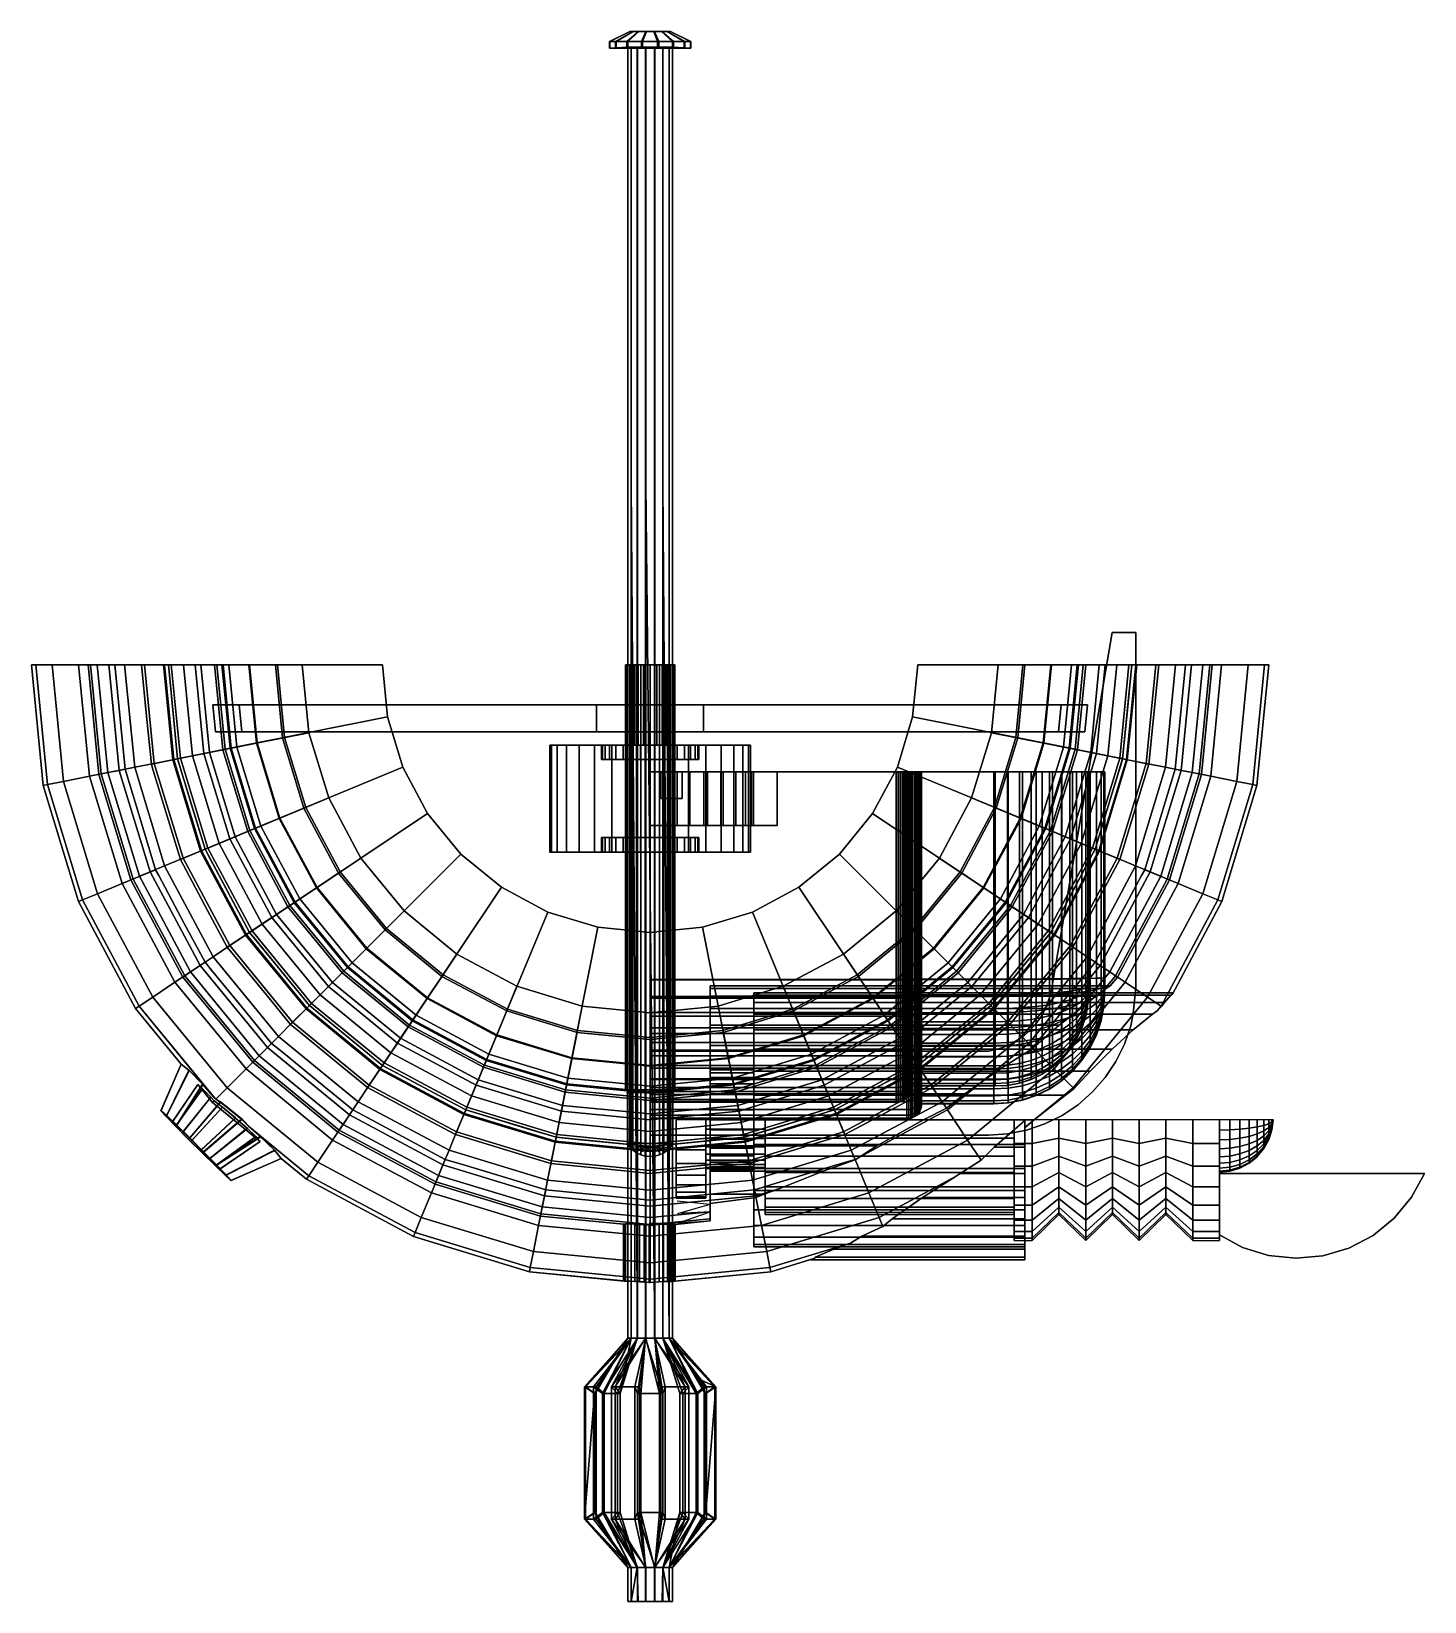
# Model space of a CAD drawing. Header units: metres. Extents: x -1080 to 1352, y -1635 to 1105.
import ezdxf

# ---------------------------------------------------------------- set-up
doc = ezdxf.new("R2010")
doc.units = ezdxf.units.M

msp = doc.modelspace()

# ---------------------------------------------------------------- linework, layer by layer
at = {"layer": 'arm_half', "invisible_edges": 1}
for points in [[(45.3, -820.9, 2169.3), (97.3, -794.2, 2171.9), (45.3, -794.2, 2171.9)], [(97.3, -794.2, 2171.9), (45.3, -820.9, 2169.3), (97.3, -820.9, 2169.3)], [(97.3, -810.7, 2118.2), (200.6, -794.2, 2119.9), (97.3, -794.2, 2119.9)], [(200.6, -794.2, 2119.9), (97.3, -810.7, 2118.2), (200.6, -810.7, 2118.2)], [(97.3, -794.2, 2119.9), (97.3, -820.9, 2169.3), (97.3, -810.7, 2118.2)], [(97.3, -820.9, 2169.3), (97.3, -794.2, 2119.9), (97.3, -794.2, 2171.9)], [(200.6, -826.4, 2197.1), (635.5, -794.2, 2200.3), (200.6, -794.2, 2200.3)], [(635.5, -794.2, 2200.3), (200.6, -826.4, 2197.1), (635.5, -826.4, 2197.1)], [(200.6, -826.4, 2197.1), (200.6, -794.2, 2119.9), (200.6, -810.7, 2118.2)], [(200.6, -794.2, 2119.9), (200.6, -826.4, 2197.1), (200.6, -794.2, 2200.3)], [(635.5, -835.3, 2241.8), (666.7, -794.2, 2245.8), (635.5, -794.2, 2245.8)], [(666.7, -794.2, 2245.8), (635.5, -835.3, 2241.8), (666.7, -835.3, 2241.8)], [(635.5, -835.3, 2241.8), (635.5, -794.2, 2200.3), (635.5, -826.4, 2197.1)], [(635.5, -794.2, 2200.3), (635.5, -835.3, 2241.8), (635.5, -794.2, 2245.8)], [(713.5, -794.2, 2200.3), (666.7, -835.3, 2241.8), (713.5, -826.4, 2197.1)], [(666.7, -835.3, 2241.8), (713.5, -794.2, 2200.3), (666.7, -794.2, 2245.8)], [(760.2, -835.3, 2241.8), (713.5, -794.2, 2200.3), (713.5, -826.4, 2197.1)], [(713.5, -794.2, 2200.3), (760.2, -835.3, 2241.8), (760.2, -794.2, 2245.8)], [(806.9, -794.2, 2200.3), (760.2, -835.3, 2241.8), (806.9, -826.4, 2197.1)], [(760.2, -835.3, 2241.8), (806.9, -794.2, 2200.3), (760.2, -794.2, 2245.8)], [(853.6, -835.3, 2241.8), (806.9, -794.2, 2200.3), (806.9, -826.4, 2197.1)], [(806.9, -794.2, 2200.3), (853.6, -835.3, 2241.8), (853.6, -794.2, 2245.8)], [(900.3, -794.2, 2200.3), (853.6, -835.3, 2241.8), (900.3, -826.4, 2197.1)], [(853.6, -835.3, 2241.8), (900.3, -794.2, 2200.3), (853.6, -794.2, 2245.8)], [(947, -835.3, 2241.8), (900.3, -794.2, 2200.3), (900.3, -826.4, 2197.1)], [(900.3, -794.2, 2200.3), (947, -835.3, 2241.8), (947, -794.2, 2245.8)], [(947, -835.3, 2241.8), (993.8, -794.2, 2245.8), (947, -794.2, 2245.8)], [(993.8, -794.2, 2245.8), (947, -835.3, 2241.8), (993.8, -835.3, 2241.8)], [(993.8, -812, 2124.6), (1012, -794.2, 2124.6), (993.8, -794.2, 2126.3)], [(1012, -794.2, 2124.6), (993.8, -812, 2124.6), (1012, -811.6, 2122.9)], [(993.8, -794.2, 2126.3), (993.8, -835.3, 2241.8), (993.8, -812, 2124.6)], [(993.8, -835.3, 2241.8), (993.8, -794.2, 2126.3), (993.8, -794.2, 2245.8)], [(1012, -811.6, 2122.9), (1029.5, -794.2, 2119.4), (1012, -794.2, 2124.6)], [(1029.5, -794.2, 2119.4), (1012, -811.6, 2122.9), (1029.5, -810.6, 2117.8)], [(1029.5, -810.6, 2117.8), (1045.7, -794.2, 2111), (1029.5, -794.2, 2119.4)], [(1045.7, -794.2, 2111), (1029.5, -810.6, 2117.8), (1045.7, -809, 2109.5)], [(1045.7, -809, 2109.5), (1059.8, -794.2, 2099.7), (1045.7, -794.2, 2111)], [(1059.8, -794.2, 2099.7), (1045.7, -809, 2109.5), (1059.8, -806.7, 2098.4)], [(1071.4, -794.2, 2085.8), (1059.8, -806.7, 2098.4), (1071.4, -804.1, 2084.9)], [(1059.8, -806.7, 2098.4), (1071.4, -794.2, 2085.8), (1059.8, -794.2, 2099.7)], [(1080.1, -794.2, 2070.1), (1071.4, -804.1, 2084.9), (1080.1, -801, 2069.4)], [(1071.4, -804.1, 2084.9), (1080.1, -794.2, 2070.1), (1071.4, -794.2, 2085.8)], [(1085.4, -794.2, 2053), (1080.1, -801, 2069.4), (1085.4, -797.6, 2052.6)], [(1080.1, -801, 2069.4), (1085.4, -794.2, 2053), (1080.1, -794.2, 2070.1)], [(45.3, -846.5, 2161.5), (97.3, -820.9, 2169.3), (45.3, -820.9, 2169.3)], [(97.3, -820.9, 2169.3), (45.3, -846.5, 2161.5), (97.3, -846.5, 2161.5)], [(97.3, -826.6, 2113.4), (200.6, -810.7, 2118.2), (97.3, -810.7, 2118.2)], [(200.6, -810.7, 2118.2), (97.3, -826.6, 2113.4), (200.6, -826.6, 2113.4)], [(97.3, -810.7, 2118.2), (97.3, -846.5, 2161.5), (97.3, -826.6, 2113.4)], [(97.3, -846.5, 2161.5), (97.3, -810.7, 2118.2), (97.3, -820.9, 2169.3)], [(200.6, -857.4, 2187.7), (200.6, -810.7, 2118.2), (200.6, -826.6, 2113.4)], [(200.6, -810.7, 2118.2), (200.6, -857.4, 2187.7), (200.6, -826.4, 2197.1)], [(993.8, -812, 2124.6), (1012, -828.4, 2117.8), (1012, -811.6, 2122.9)], [(1012, -828.4, 2117.8), (993.8, -812, 2124.6), (993.8, -829.1, 2119.4)], [(993.8, -812, 2124.6), (993.8, -874.8, 2229.8), (993.8, -829.1, 2119.4)], [(993.8, -874.8, 2229.8), (993.8, -812, 2124.6), (993.8, -835.3, 2241.8)], [(1012, -811.6, 2122.9), (1029.5, -826.4, 2113), (1029.5, -810.6, 2117.8)], [(1029.5, -826.4, 2113), (1012, -811.6, 2122.9), (1012, -828.4, 2117.8)], [(1029.5, -810.6, 2117.8), (1045.7, -823.2, 2105.2), (1045.7, -809, 2109.5)], [(1045.7, -823.2, 2105.2), (1029.5, -810.6, 2117.8), (1029.5, -826.4, 2113)], [(1045.7, -809, 2109.5), (1059.8, -818.8, 2094.7), (1059.8, -806.7, 2098.4)], [(1059.8, -818.8, 2094.7), (1045.7, -809, 2109.5), (1045.7, -823.2, 2105.2)], [(1045.7, -823.2, 2105.2), (1059.8, -830, 2088.8), (1059.8, -818.8, 2094.7)], [(1071.4, -804.1, 2084.9), (1059.8, -818.8, 2094.7), (1071.4, -813.6, 2082)], [(1059.8, -818.8, 2094.7), (1071.4, -804.1, 2084.9), (1059.8, -806.7, 2098.4)], [(1071.4, -813.6, 2082), (1059.8, -830, 2088.8), (1071.4, -822.3, 2077.3)], [(1059.8, -830, 2088.8), (1071.4, -813.6, 2082), (1059.8, -818.8, 2094.7)], [(1080.1, -801, 2069.4), (1071.4, -813.6, 2082), (1080.1, -807.5, 2067.4)], [(1071.4, -813.6, 2082), (1080.1, -801, 2069.4), (1071.4, -804.1, 2084.9)], [(1080.1, -807.5, 2067.4), (1071.4, -822.3, 2077.3), (1080.1, -813.6, 2064.2)], [(1071.4, -822.3, 2077.3), (1080.1, -807.5, 2067.4), (1071.4, -813.6, 2082)], [(1080.1, -813.6, 2064.2), (1071.4, -830, 2071), (1080.1, -818.8, 2059.9)], [(1071.4, -830, 2071), (1080.1, -813.6, 2064.2), (1071.4, -822.3, 2077.3)], [(1080.1, -818.8, 2059.9), (1071.4, -836.3, 2063.3), (1080.1, -823.2, 2054.6)], [(1071.4, -836.3, 2063.3), (1080.1, -818.8, 2059.9), (1071.4, -830, 2071)], [(1085.4, -797.6, 2052.6), (1080.1, -807.5, 2067.4), (1085.4, -801, 2051.6)], [(1080.1, -807.5, 2067.4), (1085.4, -797.6, 2052.6), (1080.1, -801, 2069.4)], [(1085.4, -801, 2051.6), (1080.1, -813.6, 2064.2), (1085.4, -804.1, 2050)], [(1080.1, -813.6, 2064.2), (1085.4, -801, 2051.6), (1080.1, -807.5, 2067.4)], [(1085.4, -804.1, 2050), (1080.1, -818.8, 2059.9), (1085.4, -806.7, 2047.8)], [(1080.1, -818.8, 2059.9), (1085.4, -804.1, 2050), (1080.1, -813.6, 2064.2)], [(1085.4, -806.7, 2047.8), (1080.1, -823.2, 2054.6), (1085.4, -809, 2045.1)], [(1080.1, -823.2, 2054.6), (1085.4, -806.7, 2047.8), (1080.1, -818.8, 2059.9)], [(1085.4, -809, 2045.1), (1080.1, -826.4, 2048.6), (1085.4, -810.6, 2042)], [(1080.1, -826.4, 2048.6), (1085.4, -809, 2045.1), (1080.1, -823.2, 2054.6)], [(1085.4, -810.6, 2042), (1080.1, -828.4, 2042), (1085.4, -811.6, 2038.7)], [(1080.1, -828.4, 2042), (1085.4, -810.6, 2042), (1080.1, -826.4, 2048.6)], [(1085.4, -811.6, 2038.7), (1080.1, -829.1, 2035.2), (1085.4, -812, 2035.2)], [(1080.1, -829.1, 2035.2), (1085.4, -811.6, 2038.7), (1080.1, -828.4, 2042)], [(45.3, -870.2, 2148.9), (97.3, -846.5, 2161.5), (45.3, -846.5, 2161.5)], [(97.3, -846.5, 2161.5), (45.3, -870.2, 2148.9), (97.3, -870.2, 2148.9)], [(97.3, -841.2, 2105.6), (200.6, -826.6, 2113.4), (97.3, -826.6, 2113.4)], [(200.6, -826.6, 2113.4), (97.3, -841.2, 2105.6), (200.6, -841.2, 2105.6)], [(97.3, -826.6, 2113.4), (97.3, -870.2, 2148.9), (97.3, -841.2, 2105.6)], [(97.3, -870.2, 2148.9), (97.3, -826.6, 2113.4), (97.3, -846.5, 2161.5)], [(97.3, -854.1, 2095.1), (200.6, -841.2, 2105.6), (97.3, -841.2, 2105.6)], [(200.6, -841.2, 2105.6), (97.3, -854.1, 2095.1), (200.6, -854.1, 2095.1)], [(97.3, -841.2, 2105.6), (97.3, -890.9, 2131.9), (97.3, -854.1, 2095.1)], [(97.3, -890.9, 2131.9), (97.3, -841.2, 2105.6), (97.3, -870.2, 2148.9)], [(200.6, -857.4, 2187.7), (635.5, -826.4, 2197.1), (200.6, -826.4, 2197.1)], [(635.5, -826.4, 2197.1), (200.6, -857.4, 2187.7), (635.5, -857.4, 2187.7)], [(200.6, -886, 2172.5), (200.6, -826.6, 2113.4), (200.6, -841.2, 2105.6)], [(200.6, -826.6, 2113.4), (200.6, -886, 2172.5), (200.6, -857.4, 2187.7)], [(200.6, -911, 2151.9), (200.6, -841.2, 2105.6), (200.6, -854.1, 2095.1)], [(200.6, -841.2, 2105.6), (200.6, -911, 2151.9), (200.6, -886, 2172.5)], [(635.5, -874.8, 2229.8), (635.5, -826.4, 2197.1), (635.5, -857.4, 2187.7)], [(635.5, -826.4, 2197.1), (635.5, -874.8, 2229.8), (635.5, -835.3, 2241.8)], [(635.5, -874.8, 2229.8), (666.7, -835.3, 2241.8), (635.5, -835.3, 2241.8)], [(666.7, -835.3, 2241.8), (635.5, -874.8, 2229.8), (666.7, -874.8, 2229.8)], [(713.5, -826.4, 2197.1), (666.7, -874.8, 2229.8), (713.5, -857.4, 2187.7)], [(666.7, -874.8, 2229.8), (713.5, -826.4, 2197.1), (666.7, -835.3, 2241.8)], [(760.2, -874.8, 2229.8), (713.5, -826.4, 2197.1), (713.5, -857.4, 2187.7)], [(713.5, -826.4, 2197.1), (760.2, -874.8, 2229.8), (760.2, -835.3, 2241.8)], [(806.9, -826.4, 2197.1), (760.2, -874.8, 2229.8), (806.9, -857.4, 2187.7)], [(760.2, -874.8, 2229.8), (806.9, -826.4, 2197.1), (760.2, -835.3, 2241.8)], [(853.6, -874.8, 2229.8), (806.9, -826.4, 2197.1), (806.9, -857.4, 2187.7)], [(806.9, -826.4, 2197.1), (853.6, -874.8, 2229.8), (853.6, -835.3, 2241.8)], [(900.3, -826.4, 2197.1), (853.6, -874.8, 2229.8), (900.3, -857.4, 2187.7)], [(853.6, -874.8, 2229.8), (900.3, -826.4, 2197.1), (853.6, -835.3, 2241.8)], [(947, -874.8, 2229.8), (900.3, -826.4, 2197.1), (900.3, -857.4, 2187.7)], [(900.3, -826.4, 2197.1), (947, -874.8, 2229.8), (947, -835.3, 2241.8)], [(947, -874.8, 2229.8), (993.8, -835.3, 2241.8), (947, -835.3, 2241.8)], [(993.8, -835.3, 2241.8), (947, -874.8, 2229.8), (993.8, -874.8, 2229.8)], [(993.8, -829.1, 2119.4), (1012, -843.9, 2109.5), (1012, -828.4, 2117.8)], [(1012, -843.9, 2109.5), (993.8, -829.1, 2119.4), (993.8, -844.8, 2111)], [(993.8, -829.1, 2119.4), (993.8, -911.3, 2210.3), (993.8, -844.8, 2111)], [(993.8, -911.3, 2210.3), (993.8, -829.1, 2119.4), (993.8, -874.8, 2229.8)], [(993.8, -844.8, 2111), (1012, -857.4, 2098.4), (1012, -843.9, 2109.5)], [(1012, -857.4, 2098.4), (993.8, -844.8, 2111), (993.8, -858.7, 2099.7)], [(993.8, -844.8, 2111), (993.8, -943.2, 2184.2), (993.8, -858.7, 2099.7)], [(993.8, -943.2, 2184.2), (993.8, -844.8, 2111), (993.8, -911.3, 2210.3)], [(1012, -828.4, 2117.8), (1029.5, -841, 2105.2), (1029.5, -826.4, 2113)], [(1029.5, -841, 2105.2), (1012, -828.4, 2117.8), (1012, -843.9, 2109.5)], [(1012, -843.9, 2109.5), (1029.5, -853.8, 2094.7), (1029.5, -841, 2105.2)], [(1029.5, -853.8, 2094.7), (1012, -843.9, 2109.5), (1012, -857.4, 2098.4)], [(1029.5, -826.4, 2113), (1045.7, -836.3, 2098.2), (1045.7, -823.2, 2105.2)], [(1045.7, -836.3, 2098.2), (1029.5, -826.4, 2113), (1029.5, -841, 2105.2)], [(1029.5, -841, 2105.2), (1045.7, -847.8, 2088.8), (1045.7, -836.3, 2098.2)], [(1045.7, -847.8, 2088.8), (1029.5, -841, 2105.2), (1029.5, -853.8, 2094.7)], [(1029.5, -853.8, 2094.7), (1045.7, -857.2, 2077.3), (1045.7, -847.8, 2088.8)], [(1059.8, -830, 2088.8), (1045.7, -823.2, 2105.2), (1045.7, -836.3, 2098.2)], [(1059.8, -830, 2088.8), (1045.7, -847.8, 2088.8), (1059.8, -839.8, 2080.8)], [(1045.7, -847.8, 2088.8), (1059.8, -830, 2088.8), (1045.7, -836.3, 2098.2)], [(1059.8, -839.8, 2080.8), (1045.7, -857.2, 2077.3), (1059.8, -847.8, 2071)], [(1045.7, -857.2, 2077.3), (1059.8, -839.8, 2080.8), (1045.7, -847.8, 2088.8)], [(1045.7, -857.2, 2077.3), (1059.8, -853.8, 2059.9), (1059.8, -847.8, 2071)], [(1071.4, -822.3, 2077.3), (1059.8, -839.8, 2080.8), (1071.4, -830, 2071)], [(1059.8, -839.8, 2080.8), (1071.4, -822.3, 2077.3), (1059.8, -830, 2088.8)], [(1071.4, -830, 2071), (1059.8, -847.8, 2071), (1071.4, -836.3, 2063.3)], [(1059.8, -847.8, 2071), (1071.4, -830, 2071), (1059.8, -839.8, 2080.8)], [(1071.4, -836.3, 2063.3), (1059.8, -853.8, 2059.9), (1071.4, -841, 2054.6)], [(1059.8, -853.8, 2059.9), (1071.4, -836.3, 2063.3), (1059.8, -847.8, 2071)], [(1071.4, -841, 2054.6), (1059.8, -857.4, 2047.8), (1071.4, -843.9, 2045.1)], [(1059.8, -857.4, 2047.8), (1071.4, -841, 2054.6), (1059.8, -853.8, 2059.9)], [(1071.4, -843.9, 2045.1), (1059.8, -858.7, 2035.2), (1071.4, -844.8, 2035.2)], [(1059.8, -858.7, 2035.2), (1071.4, -843.9, 2045.1), (1059.8, -857.4, 2047.8)], [(1080.1, -823.2, 2054.6), (1071.4, -841, 2054.6), (1080.1, -826.4, 2048.6)], [(1071.4, -841, 2054.6), (1080.1, -823.2, 2054.6), (1071.4, -836.3, 2063.3)], [(1080.1, -826.4, 2048.6), (1071.4, -843.9, 2045.1), (1080.1, -828.4, 2042)], [(1071.4, -843.9, 2045.1), (1080.1, -826.4, 2048.6), (1071.4, -841, 2054.6)], [(1080.1, -828.4, 2042), (1071.4, -844.8, 2035.2), (1080.1, -829.1, 2035.2)], [(1071.4, -844.8, 2035.2), (1080.1, -828.4, 2042), (1071.4, -843.9, 2045.1)], [(45.3, -890.9, 2131.9), (97.3, -870.2, 2148.9), (45.3, -870.2, 2148.9)], [(97.3, -870.2, 2148.9), (45.3, -890.9, 2131.9), (97.3, -890.9, 2131.9)], [(200.6, -864.6, 2082.2), (97.3, -854.1, 2095.1), (97.3, -864.6, 2082.2)], [(97.3, -854.1, 2095.1), (200.6, -864.6, 2082.2), (200.6, -854.1, 2095.1)], [(97.3, -854.1, 2095.1), (97.3, -907.9, 2111.1), (97.3, -864.6, 2082.2)], [(97.3, -907.9, 2111.1), (97.3, -854.1, 2095.1), (97.3, -890.9, 2131.9)], [(200.6, -872.4, 2067.6), (97.3, -864.6, 2082.2), (97.3, -872.4, 2067.6)], [(97.3, -864.6, 2082.2), (200.6, -872.4, 2067.6), (200.6, -864.6, 2082.2)], [(97.3, -864.6, 2082.2), (97.3, -920.5, 2087.5), (97.3, -872.4, 2067.6)], [(97.3, -920.5, 2087.5), (97.3, -864.6, 2082.2), (97.3, -907.9, 2111.1)], [(200.6, -877.3, 2051.7), (97.3, -872.4, 2067.6), (97.3, -877.3, 2051.7)], [(97.3, -872.4, 2067.6), (200.6, -877.3, 2051.7), (200.6, -872.4, 2067.6)], [(97.3, -872.4, 2067.6), (97.3, -928.3, 2061.9), (97.3, -877.3, 2051.7)], [(97.3, -928.3, 2061.9), (97.3, -872.4, 2067.6), (97.3, -920.5, 2087.5)], [(200.6, -931.5, 2126.9), (200.6, -854.1, 2095.1), (200.6, -864.6, 2082.2)], [(200.6, -854.1, 2095.1), (200.6, -931.5, 2126.9), (200.6, -911, 2151.9)], [(200.6, -886, 2172.5), (635.5, -857.4, 2187.7), (200.6, -857.4, 2187.7)], [(635.5, -857.4, 2187.7), (200.6, -886, 2172.5), (635.5, -886, 2172.5)], [(200.6, -946.8, 2098.4), (200.6, -864.6, 2082.2), (200.6, -872.4, 2067.6)], [(200.6, -864.6, 2082.2), (200.6, -946.8, 2098.4), (200.6, -931.5, 2126.9)], [(200.6, -956.2, 2067.4), (200.6, -872.4, 2067.6), (200.6, -877.3, 2051.7)], [(200.6, -872.4, 2067.6), (200.6, -956.2, 2067.4), (200.6, -946.8, 2098.4)], [(635.5, -911.3, 2210.3), (635.5, -857.4, 2187.7), (635.5, -886, 2172.5)], [(635.5, -857.4, 2187.7), (635.5, -911.3, 2210.3), (635.5, -874.8, 2229.8)], [(635.5, -911.3, 2210.3), (666.7, -874.8, 2229.8), (635.5, -874.8, 2229.8)], [(666.7, -874.8, 2229.8), (635.5, -911.3, 2210.3), (666.7, -911.3, 2210.3)], [(713.5, -857.4, 2187.7), (666.7, -911.3, 2210.3), (713.5, -886, 2172.5)], [(666.7, -911.3, 2210.3), (713.5, -857.4, 2187.7), (666.7, -874.8, 2229.8)], [(760.2, -911.3, 2210.3), (713.5, -857.4, 2187.7), (713.5, -886, 2172.5)], [(713.5, -857.4, 2187.7), (760.2, -911.3, 2210.3), (760.2, -874.8, 2229.8)], [(806.9, -857.4, 2187.7), (760.2, -911.3, 2210.3), (806.9, -886, 2172.5)], [(760.2, -911.3, 2210.3), (806.9, -857.4, 2187.7), (760.2, -874.8, 2229.8)], [(853.6, -911.3, 2210.3), (806.9, -857.4, 2187.7), (806.9, -886, 2172.5)], [(806.9, -857.4, 2187.7), (853.6, -911.3, 2210.3), (853.6, -874.8, 2229.8)], [(900.3, -857.4, 2187.7), (853.6, -911.3, 2210.3), (900.3, -886, 2172.5)], [(853.6, -911.3, 2210.3), (900.3, -857.4, 2187.7), (853.6, -874.8, 2229.8)], [(947, -911.3, 2210.3), (900.3, -857.4, 2187.7), (900.3, -886, 2172.5)], [(900.3, -857.4, 2187.7), (947, -911.3, 2210.3), (947, -874.8, 2229.8)], [(947, -911.3, 2210.3), (993.8, -874.8, 2229.8), (947, -874.8, 2229.8)], [(993.8, -874.8, 2229.8), (947, -911.3, 2210.3), (993.8, -911.3, 2210.3)], [(993.8, -858.7, 2099.7), (1012, -868.6, 2084.9), (1012, -857.4, 2098.4)], [(1012, -868.6, 2084.9), (993.8, -858.7, 2099.7), (993.8, -870, 2085.8)], [(993.8, -858.7, 2099.7), (993.8, -969.4, 2152.2), (993.8, -870, 2085.8)], [(993.8, -969.4, 2152.2), (993.8, -858.7, 2099.7), (993.8, -943.2, 2184.2)], [(993.8, -870, 2085.8), (1012, -876.8, 2069.4), (1012, -868.6, 2084.9)], [(1012, -876.8, 2069.4), (993.8, -870, 2085.8), (993.8, -878.4, 2070.1)], [(993.8, -870, 2085.8), (993.8, -988.9, 2115.8), (993.8, -878.4, 2070.1)], [(993.8, -988.9, 2115.8), (993.8, -870, 2085.8), (993.8, -969.4, 2152.2)], [(993.8, -878.4, 2070.1), (1012, -881.9, 2052.6), (1012, -876.8, 2069.4)], [(1012, -857.4, 2098.4), (1029.5, -864.2, 2082), (1029.5, -853.8, 2094.7)], [(1029.5, -864.2, 2082), (1012, -857.4, 2098.4), (1012, -868.6, 2084.9)], [(1012, -868.6, 2084.9), (1029.5, -872, 2067.4), (1029.5, -864.2, 2082)], [(1029.5, -872, 2067.4), (1012, -868.6, 2084.9), (1012, -876.8, 2069.4)], [(1012, -876.8, 2069.4), (1029.5, -876.8, 2051.6), (1029.5, -872, 2067.4)], [(1029.5, -876.8, 2051.6), (1012, -876.8, 2069.4), (1012, -881.9, 2052.6)], [(1012, -881.9, 2052.6), (1029.5, -878.4, 2035.2), (1029.5, -876.8, 2051.6)], [(1045.7, -857.2, 2077.3), (1029.5, -853.8, 2094.7), (1029.5, -864.2, 2082)], [(1029.5, -864.2, 2082), (1045.7, -864.2, 2064.2), (1045.7, -857.2, 2077.3)], [(1045.7, -864.2, 2064.2), (1029.5, -864.2, 2082), (1029.5, -872, 2067.4)], [(1029.5, -872, 2067.4), (1045.7, -868.6, 2050), (1045.7, -864.2, 2064.2)], [(1045.7, -868.6, 2050), (1029.5, -872, 2067.4), (1029.5, -876.8, 2051.6)], [(1029.5, -876.8, 2051.6), (1045.7, -870, 2035.2), (1045.7, -868.6, 2050)], [(1045.7, -870, 2035.2), (1029.5, -876.8, 2051.6), (1029.5, -878.4, 2035.2)], [(1059.8, -853.8, 2059.9), (1045.7, -857.2, 2077.3), (1045.7, -864.2, 2064.2)], [(1045.7, -864.2, 2064.2), (1059.8, -857.4, 2047.8), (1059.8, -853.8, 2059.9)], [(1059.8, -857.4, 2047.8), (1045.7, -864.2, 2064.2), (1045.7, -868.6, 2050)], [(1045.7, -868.6, 2050), (1059.8, -858.7, 2035.2), (1059.8, -857.4, 2047.8)], [(1059.8, -858.7, 2035.2), (1045.7, -868.6, 2050), (1045.7, -870, 2035.2)], [(97.3, -907.9, 2111.1), (45.3, -890.9, 2131.9), (45.3, -907.9, 2111.1)], [(45.3, -890.9, 2131.9), (97.3, -907.9, 2111.1), (97.3, -890.9, 2131.9)], [(200.6, -878.9, 2035.2), (97.3, -877.3, 2051.7), (97.3, -878.9, 2035.2)], [(97.3, -877.3, 2051.7), (200.6, -878.9, 2035.2), (200.6, -877.3, 2051.7)], [(97.3, -877.3, 2051.7), (97.3, -931, 2035.2), (97.3, -878.9, 2035.2)], [(97.3, -931, 2035.2), (97.3, -877.3, 2051.7), (97.3, -928.3, 2061.9)], [(200.6, -878.9, 2035.2), (200.6, -956.2, 2067.4), (200.6, -877.3, 2051.7)], [(200.6, -956.2, 2067.4), (200.6, -878.9, 2035.2), (200.6, -959.4, 2035.2)], [(200.6, -911, 2151.9), (635.5, -886, 2172.5), (200.6, -886, 2172.5)], [(635.5, -886, 2172.5), (200.6, -911, 2151.9), (635.5, -911, 2151.9)], [(635.5, -943.2, 2184.2), (635.5, -886, 2172.5), (635.5, -911, 2151.9)], [(635.5, -886, 2172.5), (635.5, -943.2, 2184.2), (635.5, -911.3, 2210.3)], [(713.5, -886, 2172.5), (666.7, -943.2, 2184.2), (713.5, -911, 2151.9)], [(666.7, -943.2, 2184.2), (713.5, -886, 2172.5), (666.7, -911.3, 2210.3)], [(760.2, -943.2, 2184.2), (713.5, -886, 2172.5), (713.5, -911, 2151.9)], [(713.5, -886, 2172.5), (760.2, -943.2, 2184.2), (760.2, -911.3, 2210.3)], [(806.9, -886, 2172.5), (760.2, -943.2, 2184.2), (806.9, -911, 2151.9)], [(760.2, -943.2, 2184.2), (806.9, -886, 2172.5), (760.2, -911.3, 2210.3)], [(853.6, -943.2, 2184.2), (806.9, -886, 2172.5), (806.9, -911, 2151.9)], [(806.9, -886, 2172.5), (853.6, -943.2, 2184.2), (853.6, -911.3, 2210.3)], [(900.3, -886, 2172.5), (853.6, -943.2, 2184.2), (900.3, -911, 2151.9)], [(853.6, -943.2, 2184.2), (900.3, -886, 2172.5), (853.6, -911.3, 2210.3)], [(947, -943.2, 2184.2), (900.3, -886, 2172.5), (900.3, -911, 2151.9)], [(900.3, -886, 2172.5), (947, -943.2, 2184.2), (947, -911.3, 2210.3)], [(1012, -881.9, 2052.6), (993.8, -878.4, 2070.1), (993.8, -883.6, 2053)], [(993.8, -878.4, 2070.1), (993.8, -1000.9, 2076.3), (993.8, -883.6, 2053)], [(993.8, -1000.9, 2076.3), (993.8, -878.4, 2070.1), (993.8, -988.9, 2115.8)], [(993.8, -883.6, 2053), (1012, -883.6, 2035.2), (1012, -881.9, 2052.6)], [(1012, -883.6, 2035.2), (993.8, -883.6, 2053), (993.8, -885.4, 2035.2)], [(993.8, -883.6, 2053), (993.8, -1005, 2035.2), (993.8, -885.4, 2035.2)], [(993.8, -1005, 2035.2), (993.8, -883.6, 2053), (993.8, -1000.9, 2076.3)], [(1029.5, -878.4, 2035.2), (1012, -881.9, 2052.6), (1012, -883.6, 2035.2)], [(97.3, -920.5, 2087.5), (45.3, -907.9, 2111.1), (45.3, -920.5, 2087.5)], [(45.3, -907.9, 2111.1), (97.3, -920.5, 2087.5), (97.3, -907.9, 2111.1)], [(97.3, -928.3, 2061.9), (45.3, -920.5, 2087.5), (45.3, -928.3, 2061.9)], [(45.3, -920.5, 2087.5), (97.3, -928.3, 2061.9), (97.3, -920.5, 2087.5)], [(97.3, -931, 2035.2), (45.3, -928.3, 2061.9), (45.3, -931, 2035.2)], [(45.3, -928.3, 2061.9), (97.3, -931, 2035.2), (97.3, -928.3, 2061.9)], [(635.5, -931.5, 2126.9), (200.6, -911, 2151.9), (200.6, -931.5, 2126.9)], [(200.6, -911, 2151.9), (635.5, -931.5, 2126.9), (635.5, -911, 2151.9)], [(635.5, -946.8, 2098.4), (200.6, -931.5, 2126.9), (200.6, -946.8, 2098.4)], [(200.6, -931.5, 2126.9), (635.5, -946.8, 2098.4), (635.5, -931.5, 2126.9)], [(635.5, -969.4, 2152.2), (635.5, -911, 2151.9), (635.5, -931.5, 2126.9)], [(635.5, -911, 2151.9), (635.5, -969.4, 2152.2), (635.5, -943.2, 2184.2)], [(635.5, -943.2, 2184.2), (666.7, -911.3, 2210.3), (635.5, -911.3, 2210.3)], [(666.7, -911.3, 2210.3), (635.5, -943.2, 2184.2), (666.7, -943.2, 2184.2)], [(635.5, -988.9, 2115.8), (635.5, -931.5, 2126.9), (635.5, -946.8, 2098.4)], [(635.5, -931.5, 2126.9), (635.5, -988.9, 2115.8), (635.5, -969.4, 2152.2)], [(713.5, -911, 2151.9), (666.7, -969.4, 2152.2), (713.5, -931.5, 2126.9)], [(666.7, -969.4, 2152.2), (713.5, -911, 2151.9), (666.7, -943.2, 2184.2)], [(713.5, -931.5, 2126.9), (666.7, -988.9, 2115.8), (713.5, -946.8, 2098.4)], [(666.7, -988.9, 2115.8), (713.5, -931.5, 2126.9), (666.7, -969.4, 2152.2)], [(760.2, -969.4, 2152.2), (713.5, -911, 2151.9), (713.5, -931.5, 2126.9)], [(713.5, -911, 2151.9), (760.2, -969.4, 2152.2), (760.2, -943.2, 2184.2)], [(760.2, -988.9, 2115.8), (713.5, -931.5, 2126.9), (713.5, -946.8, 2098.4)], [(713.5, -931.5, 2126.9), (760.2, -988.9, 2115.8), (760.2, -969.4, 2152.2)], [(806.9, -911, 2151.9), (760.2, -969.4, 2152.2), (806.9, -931.5, 2126.9)], [(760.2, -969.4, 2152.2), (806.9, -911, 2151.9), (760.2, -943.2, 2184.2)], [(806.9, -931.5, 2126.9), (760.2, -988.9, 2115.8), (806.9, -946.8, 2098.4)], [(760.2, -988.9, 2115.8), (806.9, -931.5, 2126.9), (760.2, -969.4, 2152.2)], [(853.6, -969.4, 2152.2), (806.9, -911, 2151.9), (806.9, -931.5, 2126.9)], [(806.9, -911, 2151.9), (853.6, -969.4, 2152.2), (853.6, -943.2, 2184.2)], [(853.6, -988.9, 2115.8), (806.9, -931.5, 2126.9), (806.9, -946.8, 2098.4)], [(806.9, -931.5, 2126.9), (853.6, -988.9, 2115.8), (853.6, -969.4, 2152.2)], [(900.3, -911, 2151.9), (853.6, -969.4, 2152.2), (900.3, -931.5, 2126.9)], [(853.6, -969.4, 2152.2), (900.3, -911, 2151.9), (853.6, -943.2, 2184.2)], [(900.3, -931.5, 2126.9), (853.6, -988.9, 2115.8), (900.3, -946.8, 2098.4)], [(853.6, -988.9, 2115.8), (900.3, -931.5, 2126.9), (853.6, -969.4, 2152.2)], [(947, -969.4, 2152.2), (900.3, -911, 2151.9), (900.3, -931.5, 2126.9)], [(900.3, -911, 2151.9), (947, -969.4, 2152.2), (947, -943.2, 2184.2)], [(947, -988.9, 2115.8), (900.3, -931.5, 2126.9), (900.3, -946.8, 2098.4)], [(900.3, -931.5, 2126.9), (947, -988.9, 2115.8), (947, -969.4, 2152.2)], [(947, -943.2, 2184.2), (993.8, -911.3, 2210.3), (947, -911.3, 2210.3)], [(993.8, -911.3, 2210.3), (947, -943.2, 2184.2), (993.8, -943.2, 2184.2)], [(635.5, -956.2, 2067.4), (200.6, -946.8, 2098.4), (200.6, -956.2, 2067.4)], [(200.6, -946.8, 2098.4), (635.5, -956.2, 2067.4), (635.5, -946.8, 2098.4)], [(635.5, -959.4, 2035.2), (200.6, -956.2, 2067.4), (200.6, -959.4, 2035.2)], [(200.6, -956.2, 2067.4), (635.5, -959.4, 2035.2), (635.5, -956.2, 2067.4)], [(666.7, -969.4, 2152.2), (635.5, -943.2, 2184.2), (635.5, -969.4, 2152.2)], [(635.5, -943.2, 2184.2), (666.7, -969.4, 2152.2), (666.7, -943.2, 2184.2)], [(635.5, -1000.9, 2076.3), (635.5, -946.8, 2098.4), (635.5, -956.2, 2067.4)], [(635.5, -946.8, 2098.4), (635.5, -1000.9, 2076.3), (635.5, -988.9, 2115.8)], [(635.5, -959.4, 2035.2), (635.5, -1000.9, 2076.3), (635.5, -956.2, 2067.4)], [(713.5, -946.8, 2098.4), (666.7, -1000.9, 2076.3), (713.5, -956.2, 2067.4)], [(666.7, -1000.9, 2076.3), (713.5, -946.8, 2098.4), (666.7, -988.9, 2115.8)], [(713.5, -956.2, 2067.4), (666.7, -1005, 2035.2), (713.5, -959.4, 2035.2)], [(666.7, -1005, 2035.2), (713.5, -956.2, 2067.4), (666.7, -1000.9, 2076.3)], [(760.2, -1000.9, 2076.3), (713.5, -946.8, 2098.4), (713.5, -956.2, 2067.4)], [(713.5, -946.8, 2098.4), (760.2, -1000.9, 2076.3), (760.2, -988.9, 2115.8)], [(713.5, -959.4, 2035.2), (760.2, -1000.9, 2076.3), (713.5, -956.2, 2067.4)], [(806.9, -946.8, 2098.4), (760.2, -1000.9, 2076.3), (806.9, -956.2, 2067.4)], [(760.2, -1000.9, 2076.3), (806.9, -946.8, 2098.4), (760.2, -988.9, 2115.8)], [(806.9, -956.2, 2067.4), (760.2, -1005, 2035.2), (806.9, -959.4, 2035.2)], [(760.2, -1005, 2035.2), (806.9, -956.2, 2067.4), (760.2, -1000.9, 2076.3)], [(853.6, -1000.9, 2076.3), (806.9, -946.8, 2098.4), (806.9, -956.2, 2067.4)], [(806.9, -946.8, 2098.4), (853.6, -1000.9, 2076.3), (853.6, -988.9, 2115.8)], [(806.9, -959.4, 2035.2), (853.6, -1000.9, 2076.3), (806.9, -956.2, 2067.4)], [(900.3, -946.8, 2098.4), (853.6, -1000.9, 2076.3), (900.3, -956.2, 2067.4)], [(853.6, -1000.9, 2076.3), (900.3, -946.8, 2098.4), (853.6, -988.9, 2115.8)], [(900.3, -956.2, 2067.4), (853.6, -1005, 2035.2), (900.3, -959.4, 2035.2)], [(853.6, -1005, 2035.2), (900.3, -956.2, 2067.4), (853.6, -1000.9, 2076.3)], [(947, -1000.9, 2076.3), (900.3, -946.8, 2098.4), (900.3, -956.2, 2067.4)], [(900.3, -946.8, 2098.4), (947, -1000.9, 2076.3), (947, -988.9, 2115.8)], [(900.3, -959.4, 2035.2), (947, -1000.9, 2076.3), (900.3, -956.2, 2067.4)], [(993.8, -969.4, 2152.2), (947, -943.2, 2184.2), (947, -969.4, 2152.2)], [(947, -943.2, 2184.2), (993.8, -969.4, 2152.2), (993.8, -943.2, 2184.2)], [(635.5, -1000.9, 2076.3), (635.5, -959.4, 2035.2), (635.5, -1005, 2035.2)], [(666.7, -988.9, 2115.8), (635.5, -969.4, 2152.2), (635.5, -988.9, 2115.8)], [(635.5, -969.4, 2152.2), (666.7, -988.9, 2115.8), (666.7, -969.4, 2152.2)], [(760.2, -1000.9, 2076.3), (713.5, -959.4, 2035.2), (760.2, -1005, 2035.2)], [(853.6, -1000.9, 2076.3), (806.9, -959.4, 2035.2), (853.6, -1005, 2035.2)], [(947, -1000.9, 2076.3), (900.3, -959.4, 2035.2), (947, -1005, 2035.2)], [(993.8, -988.9, 2115.8), (947, -969.4, 2152.2), (947, -988.9, 2115.8)], [(947, -969.4, 2152.2), (993.8, -988.9, 2115.8), (993.8, -969.4, 2152.2)], [(666.7, -1000.9, 2076.3), (635.5, -988.9, 2115.8), (635.5, -1000.9, 2076.3)], [(635.5, -988.9, 2115.8), (666.7, -1000.9, 2076.3), (666.7, -988.9, 2115.8)], [(666.7, -1005, 2035.2), (635.5, -1000.9, 2076.3), (635.5, -1005, 2035.2)], [(635.5, -1000.9, 2076.3), (666.7, -1005, 2035.2), (666.7, -1000.9, 2076.3)], [(993.8, -1000.9, 2076.3), (947, -988.9, 2115.8), (947, -1000.9, 2076.3)], [(947, -988.9, 2115.8), (993.8, -1000.9, 2076.3), (993.8, -988.9, 2115.8)], [(993.8, -1005, 2035.2), (947, -1000.9, 2076.3), (947, -1005, 2035.2)], [(947, -1000.9, 2076.3), (993.8, -1005, 2035.2), (993.8, -1000.9, 2076.3)]]:
    msp.add_3dface(points, dxfattribs=at)
at = {"layer": 'arm_half'}
for points in [[(45.3, -920.5, 2087.5), (45.3, -794.2, 2035.2), (45.3, -928.3, 2061.9)], [(45.3, -928.3, 2061.9), (45.3, -794.2, 2035.2), (45.3, -931, 2035.2)], [(45.3, -794.2, 2171.9), (45.3, -794.2, 2035.2), (45.3, -820.9, 2169.3)], [(45.3, -907.9, 2111.1), (45.3, -794.2, 2035.2), (45.3, -920.5, 2087.5)], [(45.3, -890.9, 2131.9), (45.3, -794.2, 2035.2), (45.3, -907.9, 2111.1)], [(45.3, -870.2, 2148.9), (45.3, -794.2, 2035.2), (45.3, -890.9, 2131.9)], [(45.3, -846.5, 2161.5), (45.3, -794.2, 2035.2), (45.3, -870.2, 2148.9)], [(45.3, -820.9, 2169.3), (45.3, -794.2, 2035.2), (45.3, -846.5, 2161.5)], [(1085.4, -794.2, 2053), (1085.4, -797.6, 2052.6), (1087.2, -794.2, 2035.2)], [(1085.4, -797.6, 2052.6), (1085.4, -801, 2051.6), (1087.2, -794.2, 2035.2)], [(1085.4, -801, 2051.6), (1085.4, -804.1, 2050), (1087.2, -794.2, 2035.2)], [(1085.4, -804.1, 2050), (1085.4, -806.7, 2047.8), (1087.2, -794.2, 2035.2)], [(1085.4, -806.7, 2047.8), (1085.4, -809, 2045.1), (1087.2, -794.2, 2035.2)], [(1085.4, -809, 2045.1), (1085.4, -810.6, 2042), (1087.2, -794.2, 2035.2)], [(1085.4, -810.6, 2042), (1085.4, -811.6, 2038.7), (1087.2, -794.2, 2035.2)], [(1085.4, -811.6, 2038.7), (1085.4, -812, 2035.2), (1087.2, -794.2, 2035.2)]]:
    msp.add_3dface(points, dxfattribs=at)
at = {"layer": 'body_half_inside'}
for points, invisible_edges in [([(-958.2, -190.6, 2103), (-981, 0, 2035.2), (-977, 0, 2103)], 1), ([(-977, 0, 2103), (-946.3, -188.2, 2169.9), (-958.2, -190.6, 2103)], 1), ([(-946.3, -188.2, 2169.9), (-977, 0, 2103), (-964.9, 0, 2169.9)], 1), ([(-964.9, 0, 2169.9), (-926.7, -184.3, 2234.8), (-946.3, -188.2, 2169.9)], 1), ([(-926.7, -184.3, 2234.8), (-964.9, 0, 2169.9), (-944.8, 0, 2234.8)], 1), ([(-964.9, 0, 1900.6), (-926.7, -184.3, 1835.6), (-944.8, 0, 1835.6)], 1), ([(-899.6, -178.9, 1773.6), (-944.8, 0, 1835.6), (-926.7, -184.3, 1835.6)], 1), ([(-944.8, 0, 1835.6), (-899.6, -178.9, 1773.6), (-917.2, 0, 1773.6)], 1), ([(-944.8, 0, 2234.8), (-899.6, -178.9, 2296.8), (-926.7, -184.3, 2234.8)], 1), ([(-899.6, -178.9, 2296.8), (-944.8, 0, 2234.8), (-917.2, 0, 2296.8)], 1), ([(-917.2, 0, 2296.8), (-865.5, -172.2, 2355.2), (-899.6, -178.9, 2296.8)], 1), ([(-865.5, -172.2, 2355.2), (-917.2, 0, 2296.8), (-882.4, 0, 2355.2)], 1), ([(-865.5, -172.2, 1715.2), (-917.2, 0, 1773.6), (-899.6, -178.9, 1773.6)], 1), ([(-917.2, 0, 1773.6), (-865.5, -172.2, 1715.2), (-882.4, 0, 1715.2)], 1), ([(-824.7, -164.1, 1661.5), (-882.4, 0, 1715.2), (-865.5, -172.2, 1715.2)], 1), ([(-882.4, 0, 1715.2), (-824.7, -164.1, 1661.5), (-840.9, 0, 1661.5)], 1), ([(-882.4, 0, 2355.2), (-824.7, -164.1, 2408.9), (-865.5, -172.2, 2355.2)], 1), ([(-824.7, -164.1, 2408.9), (-882.4, 0, 2355.2), (-840.9, 0, 2408.9)], 1), ([(-747.5, 0, 2408.9), (-824.7, -164.1, 2408.9), (-840.9, 0, 2408.9)], 1), ([(-824.7, -164.1, 1661.5), (-700.7, 0, 1661.5), (-840.9, 0, 1661.5)], 1), ([(-824.7, -164.1, 2408.9), (-747.5, 0, 2408.9), (-776.9, -321.8, 2408.9)], 3), ([(-700.7, 0, 1661.5), (-824.7, -164.1, 1661.5), (-776.9, -321.8, 1661.5)], 13), ([(-778.9, -154.9, 1474.6), (-654, 0, 1474.6), (-794.2, 0, 1474.6)], 1), ([(-794.2, 0, 1474.6), (-687.3, -136.7, 1661.5), (-778.9, -154.9, 1474.6)], 1), ([(-687.3, -136.7, 1661.5), (-794.2, 0, 1474.6), (-700.7, 0, 1661.5)], 1), ([(-654, 0, 1474.6), (-778.9, -154.9, 1474.6), (-733.7, -303.9, 1474.6)], 13), ([(-776.9, -321.8, 2408.9), (-747.5, 0, 2408.9), (-733.1, -145.8, 2408.9)], 13), ([(-700.7, 0, 1661.5), (-776.9, -321.8, 1661.5), (-699.2, -467.2, 1661.5)], 13), ([(-741.6, -147.5, 741.2), (-760.3, 0, 804.8), (-745.7, -148.3, 804.8)], 1), ([(-760.3, 0, 804.8), (-741.6, -147.5, 741.2), (-756.1, 0, 741.2)], 1), ([(-760.3, 0, 804.8), (-733.1, -145.8, 867.3), (-745.7, -148.3, 804.8)], 1), ([(-733.1, -145.8, 867.3), (-760.3, 0, 804.8), (-747.5, 0, 867.3)], 1), ([(-721.2, -143.5, 680.9), (-756.1, 0, 741.2), (-741.6, -147.5, 741.2)], 1), ([(-756.1, 0, 741.2), (-721.2, -143.5, 680.9), (-735.3, 0, 680.9)], 1), ([(-733.1, -145.8, 1287.8), (-607.3, 0, 1287.8), (-747.5, 0, 1287.8)], 1), ([(-747.5, 0, 2408.9), (-733.1, -145.8, 2549.1), (-733.1, -145.8, 2408.9)], 1), ([(-733.1, -145.8, 2549.1), (-747.5, 0, 2408.9), (-747.5, 0, 2549.1)], 1), ([(-747.5, 0, 1287.8), (-641.5, -127.6, 1474.6), (-733.1, -145.8, 1287.8)], 1), ([(-641.5, -127.6, 1474.6), (-747.5, 0, 1287.8), (-654, 0, 1474.6)], 1), ([(-467.2, 0, 1100.9), (-733.1, -145.8, 867.3), (-747.5, 0, 867.3)], 1), ([(-685.9, -136.4, 628.3), (-735.3, 0, 680.9), (-721.2, -143.5, 680.9)], 1), ([(-735.3, 0, 680.9), (-685.9, -136.4, 628.3), (-699.3, 0, 628.3)], 1), ([(-654, 0, 1474.6), (-733.7, -303.9, 1474.6), (-660.3, -441.2, 1474.6)], 13), ([(-607.3, 0, 1287.8), (-733.1, -145.8, 1287.8), (-690.6, -286, 1287.8)], 13), ([(-733.1, -145.8, 867.3), (-467.2, 0, 1100.9), (-458.2, -91.1, 1100.9)], 1), ([(-700.7, 0, 1661.5), (-699.2, -467.2, 1661.5), (-687.3, -136.7, 1661.5)], 3), ([(-687.3, -136.7, 1100.9), (-467.2, 0, 1100.9), (-700.7, 0, 1100.9)], 1), ([(-700.7, 0, 1100.9), (-595.6, -118.5, 1287.8), (-687.3, -136.7, 1100.9)], 1), ([(-595.6, -118.5, 1287.8), (-700.7, 0, 1100.9), (-607.3, 0, 1287.8)], 1), ([(-685.9, -136.4, 628.3), (-650.7, 0, 587), (-699.3, 0, 628.3)], 1), ([(-607.3, 0, 1287.8), (-690.6, -286, 1287.8), (-621.5, -415.3, 1287.8)], 13), ([(-467.2, 0, 1100.9), (-687.3, -136.7, 1100.9), (-647.4, -268.2, 1100.9)], 13), ([(-650.7, 0, 587), (-685.9, -136.4, 628.3), (-638.2, -126.9, 587)], 1), ([(-654, 0, 1474.6), (-660.3, -441.2, 1474.6), (-641.5, -127.6, 1474.6)], 3), ([(-467.2, 0, 1100.9), (-647.4, -268.2, 1100.9), (-582.6, -389.3, 1100.9)], 13), ([(-607.3, 0, 1287.8), (-621.5, -415.3, 1287.8), (-595.6, -118.5, 1287.8)], 3), ([(-467.2, 0, 1100.9), (-582.6, -389.3, 1100.9), (-495.5, -495.5, 1100.9)], 13), ([(-467.2, 0, 1100.9), (-495.5, -495.5, 1100.9), (-458.2, -91.1, 1100.9)], 3), ([(458.2, -91.1, 1100.9), (495.5, -495.5, 1100.9), (467.2, 0, 1100.9)], 3), ([(467.2, 0, 1100.9), (733.1, -145.8, 867.3), (458.2, -91.1, 1100.9)], 1), ([(467.2, 0, 1100.9), (495.5, -495.5, 1100.9), (700.7, 0, 1100.9)], 3), ([(733.1, -145.8, 867.3), (467.2, 0, 1100.9), (747.5, 0, 867.3)], 1), ([(-958.2, -190.6, 1967.4), (-981, 0, 2035.2), (-962.2, -191.4, 2035.2)], 1), ([(-981, 0, 2035.2), (-958.2, -190.6, 1967.4), (-977, 0, 1967.4)], 1), ([(-981, 0, 2035.2), (-958.2, -190.6, 2103), (-962.2, -191.4, 2035.2)], 1), ([(-946.3, -188.2, 1900.6), (-977, 0, 1967.4), (-958.2, -190.6, 1967.4)], 1), ([(-977, 0, 1967.4), (-946.3, -188.2, 1900.6), (-964.9, 0, 1900.6)], 1), ([(-926.7, -184.3, 1835.6), (-964.9, 0, 1900.6), (-946.3, -188.2, 1900.6)], 1), ([(700.7, 0, 1100.9), (495.5, -495.5, 1100.9), (582.6, -389.3, 1100.9)], 13), ([(700.7, 0, 1100.9), (582.6, -389.3, 1100.9), (647.4, -268.2, 1100.9)], 13), ([(595.6, -118.5, 1287.8), (621.5, -415.3, 1287.8), (607.3, 0, 1287.8)], 3), ([(595.6, -118.5, 1287.8), (700.7, 0, 1100.9), (687.3, -136.7, 1100.9)], 1), ([(700.7, 0, 1100.9), (595.6, -118.5, 1287.8), (607.3, 0, 1287.8)], 1), ([(607.3, 0, 1287.8), (621.5, -415.3, 1287.8), (747.5, 0, 1287.8)], 3), ([(747.5, 0, 1287.8), (621.5, -415.3, 1287.8), (690.6, -286, 1287.8)], 13), ([(685.9, -136.4, 628.3), (650.7, 0, 587), (638.2, -126.9, 587)], 1), ([(641.5, -127.6, 1474.6), (660.3, -441.2, 1474.6), (654, 0, 1474.6)], 3), ([(641.5, -127.6, 1474.6), (747.5, 0, 1287.8), (733.1, -145.8, 1287.8)], 1), ([(747.5, 0, 1287.8), (641.5, -127.6, 1474.6), (654, 0, 1474.6)], 1), ([(700.7, 0, 1100.9), (647.4, -268.2, 1100.9), (687.3, -136.7, 1100.9)], 1), ([(650.7, 0, 587), (685.9, -136.4, 628.3), (699.3, 0, 628.3)], 1), ([(654, 0, 1474.6), (660.3, -441.2, 1474.6), (794.2, 0, 1474.6)], 3), ([(794.2, 0, 1474.6), (660.3, -441.2, 1474.6), (733.7, -303.9, 1474.6)], 13), ([(735.3, 0, 680.9), (685.9, -136.4, 628.3), (721.2, -143.5, 680.9)], 1), ([(685.9, -136.4, 628.3), (735.3, 0, 680.9), (699.3, 0, 628.3)], 1), ([(687.3, -136.7, 1661.5), (699.2, -467.2, 1661.5), (700.7, 0, 1661.5)], 3), ([(687.3, -136.7, 1661.5), (794.2, 0, 1474.6), (778.9, -154.9, 1474.6)], 1), ([(794.2, 0, 1474.6), (687.3, -136.7, 1661.5), (700.7, 0, 1661.5)], 1), ([(747.5, 0, 1287.8), (690.6, -286, 1287.8), (733.1, -145.8, 1287.8)], 1), ([(700.7, 0, 1661.5), (699.2, -467.2, 1661.5), (776.9, -321.8, 1661.5)], 13), ([(700.7, 0, 1661.5), (776.9, -321.8, 1661.5), (840.9, 0, 1661.5)], 3), ([(756.1, 0, 741.2), (721.2, -143.5, 680.9), (741.6, -147.5, 741.2)], 1), ([(721.2, -143.5, 680.9), (756.1, 0, 741.2), (735.3, 0, 680.9)], 1), ([(776.9, -321.8, 2408.9), (733.1, -145.8, 2408.9), (747.5, 0, 2408.9)], 13), ([(733.1, -145.8, 867.3), (760.3, 0, 804.8), (745.7, -148.3, 804.8)], 1), ([(760.3, 0, 804.8), (733.1, -145.8, 867.3), (747.5, 0, 867.3)], 1), ([(747.5, 0, 2549.1), (733.1, -145.8, 2408.9), (733.1, -145.8, 2549.1)], 1), ([(733.1, -145.8, 2408.9), (747.5, 0, 2549.1), (747.5, 0, 2408.9)], 1), ([(794.2, 0, 1474.6), (733.7, -303.9, 1474.6), (778.9, -154.9, 1474.6)], 1), ([(760.3, 0, 804.8), (741.6, -147.5, 741.2), (745.7, -148.3, 804.8)], 1), ([(741.6, -147.5, 741.2), (760.3, 0, 804.8), (756.1, 0, 741.2)], 1), ([(776.9, -321.8, 2408.9), (747.5, 0, 2408.9), (840.9, 0, 2408.9)], 13), ([(776.9, -321.8, 2408.9), (840.9, 0, 2408.9), (824.7, -164.1, 2408.9)], 1), ([(840.9, 0, 1661.5), (776.9, -321.8, 1661.5), (824.7, -164.1, 1661.5)], 1), ([(882.4, 0, 1715.2), (824.7, -164.1, 1661.5), (865.5, -172.2, 1715.2)], 1), ([(824.7, -164.1, 1661.5), (882.4, 0, 1715.2), (840.9, 0, 1661.5)], 1), ([(824.7, -164.1, 2408.9), (882.4, 0, 2355.2), (865.5, -172.2, 2355.2)], 1), ([(882.4, 0, 2355.2), (824.7, -164.1, 2408.9), (840.9, 0, 2408.9)], 1), ([(917.2, 0, 1773.6), (865.5, -172.2, 1715.2), (899.6, -178.9, 1773.6)], 1), ([(865.5, -172.2, 1715.2), (917.2, 0, 1773.6), (882.4, 0, 1715.2)], 1), ([(865.5, -172.2, 2355.2), (917.2, 0, 2296.8), (899.6, -178.9, 2296.8)], 1), ([(917.2, 0, 2296.8), (865.5, -172.2, 2355.2), (882.4, 0, 2355.2)], 1), ([(944.8, 0, 1835.6), (899.6, -178.9, 1773.6), (926.7, -184.3, 1835.6)], 1), ([(899.6, -178.9, 1773.6), (944.8, 0, 1835.6), (917.2, 0, 1773.6)], 1), ([(899.6, -178.9, 2296.8), (944.8, 0, 2234.8), (926.7, -184.3, 2234.8)], 1), ([(944.8, 0, 2234.8), (899.6, -178.9, 2296.8), (917.2, 0, 2296.8)], 1), ([(964.9, 0, 1900.6), (926.7, -184.3, 1835.6), (946.3, -188.2, 1900.6)], 1), ([(926.7, -184.3, 1835.6), (964.9, 0, 1900.6), (944.8, 0, 1835.6)], 1), ([(926.7, -184.3, 2234.8), (964.9, 0, 2169.9), (946.3, -188.2, 2169.9)], 1), ([(964.9, 0, 2169.9), (926.7, -184.3, 2234.8), (944.8, 0, 2234.8)], 1), ([(977, 0, 1967.4), (946.3, -188.2, 1900.6), (958.2, -190.6, 1967.4)], 1), ([(946.3, -188.2, 1900.6), (977, 0, 1967.4), (964.9, 0, 1900.6)], 1), ([(946.3, -188.2, 2169.9), (977, 0, 2103), (958.2, -190.6, 2103)], 1), ([(977, 0, 2103), (946.3, -188.2, 2169.9), (964.9, 0, 2169.9)], 1), ([(981, 0, 2035.2), (958.2, -190.6, 1967.4), (962.2, -191.4, 2035.2)], 1), ([(958.2, -190.6, 1967.4), (981, 0, 2035.2), (977, 0, 1967.4)], 1), ([(958.2, -190.6, 2103), (981, 0, 2035.2), (962.2, -191.4, 2035.2)], 1), ([(981, 0, 2035.2), (958.2, -190.6, 2103), (977, 0, 2103)], 1), ([(-458.2, -91.1, 1100.9), (-690.6, -286, 867.3), (-733.1, -145.8, 867.3)], 1), ([(-690.6, -286, 867.3), (-458.2, -91.1, 1100.9), (-431.6, -178.8, 1100.9)], 1), ([(-458.2, -91.1, 1100.9), (-495.5, -495.5, 1100.9), (-389.3, -582.6, 1100.9)], 13), ([(-458.2, -91.1, 1100.9), (-389.3, -582.6, 1100.9), (-431.6, -178.8, 1100.9)], 3), ([(431.6, -178.8, 1100.9), (495.5, -495.5, 1100.9), (458.2, -91.1, 1100.9)], 3), ([(458.2, -91.1, 1100.9), (690.6, -286, 867.3), (431.6, -178.8, 1100.9)], 1), ([(690.6, -286, 867.3), (458.2, -91.1, 1100.9), (733.1, -145.8, 867.3)], 1), ([(-647.4, -268.2, 1661.5), (-778.9, -154.9, 1474.6), (-687.3, -136.7, 1661.5)], 1), ([(-604.2, -250.3, 1474.6), (-733.1, -145.8, 1287.8), (-641.5, -127.6, 1474.6)], 1), ([(-721.2, -143.5, 680.9), (-646.1, -267.6, 628.3), (-685.9, -136.4, 628.3)], 1), ([(-687.3, -136.7, 1661.5), (-699.2, -467.2, 1661.5), (-594.6, -594.6, 1661.5)], 13), ([(-561.1, -232.4, 1287.8), (-687.3, -136.7, 1100.9), (-595.6, -118.5, 1287.8)], 1), ([(-687.3, -136.7, 1661.5), (-594.6, -594.6, 1661.5), (-647.4, -268.2, 1661.5)], 3), ([(-687.3, -136.7, 1100.9), (-561.1, -232.4, 1287.8), (-647.4, -268.2, 1100.9)], 1), ([(-646.1, -267.6, 628.3), (-638.2, -126.9, 587), (-685.9, -136.4, 628.3)], 1), ([(-641.5, -127.6, 1474.6), (-660.3, -441.2, 1474.6), (-561.6, -561.6, 1474.6)], 13), ([(-638.2, -126.9, 587), (-646.1, -267.6, 628.3), (-601.1, -249, 587)], 1), ([(-641.5, -127.6, 1474.6), (-561.6, -561.6, 1474.6), (-604.2, -250.3, 1474.6)], 3), ([(-595.6, -118.5, 1287.8), (-621.5, -415.3, 1287.8), (-528.5, -528.5, 1287.8)], 13), ([(-595.6, -118.5, 1287.8), (-528.5, -528.5, 1287.8), (-561.1, -232.4, 1287.8)], 3), ([(561.1, -232.4, 1287.8), (621.5, -415.3, 1287.8), (595.6, -118.5, 1287.8)], 3), ([(687.3, -136.7, 1100.9), (561.1, -232.4, 1287.8), (595.6, -118.5, 1287.8)], 1), ([(561.1, -232.4, 1287.8), (687.3, -136.7, 1100.9), (647.4, -268.2, 1100.9)], 1), ([(646.1, -267.6, 628.3), (638.2, -126.9, 587), (601.1, -249, 587)], 1), ([(604.2, -250.3, 1474.6), (660.3, -441.2, 1474.6), (641.5, -127.6, 1474.6)], 3), ([(733.1, -145.8, 1287.8), (604.2, -250.3, 1474.6), (641.5, -127.6, 1474.6)], 1), ([(638.2, -126.9, 587), (646.1, -267.6, 628.3), (685.9, -136.4, 628.3)], 1), ([(646.1, -267.6, 628.3), (721.2, -143.5, 680.9), (685.9, -136.4, 628.3)], 1), ([(647.4, -268.2, 1661.5), (699.2, -467.2, 1661.5), (687.3, -136.7, 1661.5)], 3), ([(778.9, -154.9, 1474.6), (647.4, -268.2, 1661.5), (687.3, -136.7, 1661.5)], 1), ([(-865.5, -172.2, 1715.2), (-776.9, -321.8, 1661.5), (-824.7, -164.1, 1661.5)], 1), ([(-776.9, -321.8, 2408.9), (-865.5, -172.2, 2355.2), (-824.7, -164.1, 2408.9)], 1), ([(-778.9, -154.9, 1474.6), (-647.4, -268.2, 1661.5), (-733.7, -303.9, 1474.6)], 1), ([(-776.9, -321.8, 2408.9), (-733.1, -145.8, 2408.9), (-699.2, -467.2, 2408.9)], 3), ([(-690.6, -286, 867.3), (-745.7, -148.3, 804.8), (-733.1, -145.8, 867.3)], 1), ([(-745.7, -148.3, 804.8), (-698.6, -289.4, 741.2), (-741.6, -147.5, 741.2)], 1), ([(-698.6, -289.4, 741.2), (-745.7, -148.3, 804.8), (-702.4, -290.9, 804.8)], 1), ([(-745.7, -148.3, 804.8), (-690.6, -286, 867.3), (-702.4, -290.9, 804.8)], 1), ([(-741.6, -147.5, 741.2), (-679.3, -281.4, 680.9), (-721.2, -143.5, 680.9)], 1), ([(-679.3, -281.4, 680.9), (-741.6, -147.5, 741.2), (-698.6, -289.4, 741.2)], 1), ([(-699.2, -467.2, 2408.9), (-733.1, -145.8, 2408.9), (-690.6, -286, 2408.9)], 13), ([(-733.1, -145.8, 1287.8), (-604.2, -250.3, 1474.6), (-690.6, -286, 1287.8)], 1), ([(-733.1, -145.8, 2408.9), (-690.6, -286, 2549.1), (-690.6, -286, 2408.9)], 1), ([(-690.6, -286, 2549.1), (-733.1, -145.8, 2408.9), (-733.1, -145.8, 2549.1)], 1), ([(-646.1, -267.6, 628.3), (-721.2, -143.5, 680.9), (-679.3, -281.4, 680.9)], 1), ([(604.2, -250.3, 1474.6), (733.1, -145.8, 1287.8), (690.6, -286, 1287.8)], 1), ([(721.2, -143.5, 680.9), (646.1, -267.6, 628.3), (679.3, -281.4, 680.9)], 1), ([(647.4, -268.2, 1661.5), (778.9, -154.9, 1474.6), (733.7, -303.9, 1474.6)], 1), ([(679.3, -281.4, 680.9), (741.6, -147.5, 741.2), (721.2, -143.5, 680.9)], 1), ([(741.6, -147.5, 741.2), (679.3, -281.4, 680.9), (698.6, -289.4, 741.2)], 1), ([(699.2, -467.2, 2408.9), (690.6, -286, 2408.9), (733.1, -145.8, 2408.9)], 13), ([(745.7, -148.3, 804.8), (690.6, -286, 867.3), (733.1, -145.8, 867.3)], 1), ([(690.6, -286, 2549.1), (733.1, -145.8, 2408.9), (690.6, -286, 2408.9)], 1), ([(733.1, -145.8, 2408.9), (690.6, -286, 2549.1), (733.1, -145.8, 2549.1)], 1), ([(690.6, -286, 867.3), (745.7, -148.3, 804.8), (702.4, -290.9, 804.8)], 1), ([(698.6, -289.4, 741.2), (745.7, -148.3, 804.8), (741.6, -147.5, 741.2)], 1), ([(745.7, -148.3, 804.8), (698.6, -289.4, 741.2), (702.4, -290.9, 804.8)], 1), ([(699.2, -467.2, 2408.9), (733.1, -145.8, 2408.9), (776.9, -321.8, 2408.9)], 3), ([(776.9, -321.8, 1661.5), (865.5, -172.2, 1715.2), (824.7, -164.1, 1661.5)], 1), ([(865.5, -172.2, 2355.2), (776.9, -321.8, 2408.9), (824.7, -164.1, 2408.9)], 1), ([(-902.6, -373.9, 2103), (-962.2, -191.4, 2035.2), (-958.2, -190.6, 2103)], 1), ([(-962.2, -191.4, 2035.2), (-902.6, -373.9, 1967.4), (-958.2, -190.6, 1967.4)], 1), ([(-962.2, -191.4, 2035.2), (-902.6, -373.9, 2103), (-906.4, -375.4, 2035.2)], 1), ([(-902.6, -373.9, 1967.4), (-962.2, -191.4, 2035.2), (-906.4, -375.4, 2035.2)], 1), ([(-958.2, -190.6, 1967.4), (-891.4, -369.2, 1900.6), (-946.3, -188.2, 1900.6)], 1), ([(-891.4, -369.2, 2169.9), (-958.2, -190.6, 2103), (-946.3, -188.2, 2169.9)], 1), ([(-891.4, -369.2, 1900.6), (-958.2, -190.6, 1967.4), (-902.6, -373.9, 1967.4)], 1), ([(-958.2, -190.6, 2103), (-891.4, -369.2, 2169.9), (-902.6, -373.9, 2103)], 1), ([(-946.3, -188.2, 1900.6), (-872.9, -361.6, 1835.6), (-926.7, -184.3, 1835.6)], 1), ([(-872.9, -361.6, 2234.8), (-946.3, -188.2, 2169.9), (-926.7, -184.3, 2234.8)], 1), ([(-872.9, -361.6, 1835.6), (-946.3, -188.2, 1900.6), (-891.4, -369.2, 1900.6)], 1), ([(-946.3, -188.2, 2169.9), (-872.9, -361.6, 2234.8), (-891.4, -369.2, 2169.9)], 1), ([(-847.4, -351, 2296.8), (-926.7, -184.3, 2234.8), (-899.6, -178.9, 2296.8)], 1), ([(-926.7, -184.3, 1835.6), (-847.4, -351, 1773.6), (-899.6, -178.9, 1773.6)], 1), ([(-926.7, -184.3, 2234.8), (-847.4, -351, 2296.8), (-872.9, -361.6, 2234.8)], 1), ([(-847.4, -351, 1773.6), (-926.7, -184.3, 1835.6), (-872.9, -361.6, 1835.6)], 1), ([(-899.6, -178.9, 1773.6), (-815.3, -337.7, 1715.2), (-865.5, -172.2, 1715.2)], 1), ([(-815.3, -337.7, 2355.2), (-899.6, -178.9, 2296.8), (-865.5, -172.2, 2355.2)], 1), ([(-815.3, -337.7, 1715.2), (-899.6, -178.9, 1773.6), (-847.4, -351, 1773.6)], 1), ([(-899.6, -178.9, 2296.8), (-815.3, -337.7, 2355.2), (-847.4, -351, 2296.8)], 1), ([(-776.9, -321.8, 1661.5), (-865.5, -172.2, 1715.2), (-815.3, -337.7, 1715.2)], 1), ([(-865.5, -172.2, 2355.2), (-776.9, -321.8, 2408.9), (-815.3, -337.7, 2355.2)], 1), ([(-431.6, -178.8, 1100.9), (-621.5, -415.3, 867.3), (-690.6, -286, 867.3)], 1), ([(-621.5, -415.3, 867.3), (-431.6, -178.8, 1100.9), (-388.4, -259.5, 1100.9)], 1), ([(-431.6, -178.8, 1100.9), (-389.3, -582.6, 1100.9), (-388.4, -259.5, 1100.9)], 3), ([(388.4, -259.5, 1100.9), (389.3, -582.6, 1100.9), (431.6, -178.8, 1100.9)], 3), ([(431.6, -178.8, 1100.9), (621.5, -415.3, 867.3), (388.4, -259.5, 1100.9)], 1), ([(431.6, -178.8, 1100.9), (389.3, -582.6, 1100.9), (495.5, -495.5, 1100.9)], 13), ([(621.5, -415.3, 867.3), (431.6, -178.8, 1100.9), (690.6, -286, 867.3)], 1), ([(865.5, -172.2, 1715.2), (776.9, -321.8, 1661.5), (815.3, -337.7, 1715.2)], 1), ([(776.9, -321.8, 2408.9), (865.5, -172.2, 2355.2), (815.3, -337.7, 2355.2)], 1), ([(815.3, -337.7, 1715.2), (899.6, -178.9, 1773.6), (865.5, -172.2, 1715.2)], 1), ([(899.6, -178.9, 2296.8), (815.3, -337.7, 2355.2), (865.5, -172.2, 2355.2)], 1), ([(899.6, -178.9, 1773.6), (815.3, -337.7, 1715.2), (847.4, -351, 1773.6)], 1), ([(815.3, -337.7, 2355.2), (899.6, -178.9, 2296.8), (847.4, -351, 2296.8)], 1), ([(847.4, -351, 1773.6), (926.7, -184.3, 1835.6), (899.6, -178.9, 1773.6)], 1), ([(926.7, -184.3, 2234.8), (847.4, -351, 2296.8), (899.6, -178.9, 2296.8)], 1), ([(926.7, -184.3, 1835.6), (847.4, -351, 1773.6), (872.9, -361.6, 1835.6)], 1), ([(847.4, -351, 2296.8), (926.7, -184.3, 2234.8), (872.9, -361.6, 2234.8)], 1), ([(872.9, -361.6, 1835.6), (946.3, -188.2, 1900.6), (926.7, -184.3, 1835.6)], 1), ([(946.3, -188.2, 2169.9), (872.9, -361.6, 2234.8), (926.7, -184.3, 2234.8)], 1), ([(946.3, -188.2, 1900.6), (872.9, -361.6, 1835.6), (891.4, -369.2, 1900.6)], 1), ([(872.9, -361.6, 2234.8), (946.3, -188.2, 2169.9), (891.4, -369.2, 2169.9)], 1), ([(891.4, -369.2, 1900.6), (958.2, -190.6, 1967.4), (946.3, -188.2, 1900.6)], 1), ([(958.2, -190.6, 2103), (891.4, -369.2, 2169.9), (946.3, -188.2, 2169.9)], 1), ([(958.2, -190.6, 1967.4), (891.4, -369.2, 1900.6), (902.6, -373.9, 1967.4)], 1), ([(891.4, -369.2, 2169.9), (958.2, -190.6, 2103), (902.6, -373.9, 2103)], 1), ([(902.6, -373.9, 1967.4), (962.2, -191.4, 2035.2), (958.2, -190.6, 1967.4)], 1), ([(962.2, -191.4, 2035.2), (902.6, -373.9, 2103), (958.2, -190.6, 2103)], 1), ([(962.2, -191.4, 2035.2), (902.6, -373.9, 1967.4), (906.4, -375.4, 2035.2)], 1), ([(902.6, -373.9, 2103), (962.2, -191.4, 2035.2), (906.4, -375.4, 2035.2)], 1), ([(-505, -337.4, 1287.8), (-647.4, -268.2, 1100.9), (-561.1, -232.4, 1287.8)], 1), ([(-561.1, -232.4, 1287.8), (-528.5, -528.5, 1287.8), (-505, -337.4, 1287.8)], 3), ([(505, -337.4, 1287.8), (528.5, -528.5, 1287.8), (561.1, -232.4, 1287.8)], 3), ([(647.4, -268.2, 1100.9), (505, -337.4, 1287.8), (561.1, -232.4, 1287.8)], 1), ([(561.1, -232.4, 1287.8), (528.5, -528.5, 1287.8), (621.5, -415.3, 1287.8)], 13), ([(-582.6, -389.3, 1661.5), (-733.7, -303.9, 1474.6), (-647.4, -268.2, 1661.5)], 1), ([(-543.8, -363.4, 1474.6), (-690.6, -286, 1287.8), (-604.2, -250.3, 1474.6)], 1), ([(-679.3, -281.4, 680.9), (-581.4, -388.5, 628.3), (-646.1, -267.6, 628.3)], 1), ([(-647.4, -268.2, 1661.5), (-594.6, -594.6, 1661.5), (-582.6, -389.3, 1661.5)], 3), ([(-647.4, -268.2, 1100.9), (-505, -337.4, 1287.8), (-582.6, -389.3, 1100.9)], 1), ([(-581.4, -388.5, 628.3), (-601.1, -249, 587), (-646.1, -267.6, 628.3)], 1), ([(-388.4, -259.5, 1100.9), (-528.5, -528.5, 867.3), (-621.5, -415.3, 867.3)], 1), ([(-604.2, -250.3, 1474.6), (-561.6, -561.6, 1474.6), (-543.8, -363.4, 1474.6)], 3), ([(-601.1, -249, 587), (-581.4, -388.5, 628.3), (-541, -361.5, 587)], 1), ([(-528.5, -528.5, 867.3), (-388.4, -259.5, 1100.9), (-330.3, -330.3, 1100.9)], 1), ([(-388.4, -259.5, 1100.9), (-389.3, -582.6, 1100.9), (-268.2, -647.4, 1100.9)], 13), ([(-388.4, -259.5, 1100.9), (-268.2, -647.4, 1100.9), (-330.3, -330.3, 1100.9)], 3), ([(330.3, -330.3, 1100.9), (389.3, -582.6, 1100.9), (388.4, -259.5, 1100.9)], 3), ([(388.4, -259.5, 1100.9), (528.5, -528.5, 867.3), (330.3, -330.3, 1100.9)], 1), ([(528.5, -528.5, 867.3), (388.4, -259.5, 1100.9), (621.5, -415.3, 867.3)], 1), ([(505, -337.4, 1287.8), (647.4, -268.2, 1100.9), (582.6, -389.3, 1100.9)], 1), ([(581.4, -388.5, 628.3), (601.1, -249, 587), (541, -361.5, 587)], 1), ([(543.8, -363.4, 1474.6), (561.6, -561.6, 1474.6), (604.2, -250.3, 1474.6)], 3), ([(690.6, -286, 1287.8), (543.8, -363.4, 1474.6), (604.2, -250.3, 1474.6)], 1), ([(604.2, -250.3, 1474.6), (561.6, -561.6, 1474.6), (660.3, -441.2, 1474.6)], 13), ([(601.1, -249, 587), (581.4, -388.5, 628.3), (646.1, -267.6, 628.3)], 1), ([(581.4, -388.5, 628.3), (679.3, -281.4, 680.9), (646.1, -267.6, 628.3)], 1), ([(582.6, -389.3, 1661.5), (594.6, -594.6, 1661.5), (647.4, -268.2, 1661.5)], 3), ([(733.7, -303.9, 1474.6), (582.6, -389.3, 1661.5), (647.4, -268.2, 1661.5)], 1), ([(647.4, -268.2, 1661.5), (594.6, -594.6, 1661.5), (699.2, -467.2, 1661.5)], 13), ([(-621.5, -415.3, 867.3), (-702.4, -290.9, 804.8), (-690.6, -286, 867.3)], 1), ([(-702.4, -290.9, 804.8), (-628.7, -420.1, 741.2), (-698.6, -289.4, 741.2)], 1), ([(-702.4, -290.9, 804.8), (-621.5, -415.3, 867.3), (-632.1, -422.4, 804.8)], 1), ([(-628.7, -420.1, 741.2), (-702.4, -290.9, 804.8), (-632.1, -422.4, 804.8)], 1), ([(-699.2, -467.2, 2408.9), (-690.6, -286, 2408.9), (-594.6, -594.6, 2408.9)], 3), ([(-698.6, -289.4, 741.2), (-611.4, -408.5, 680.9), (-679.3, -281.4, 680.9)], 1), ([(-611.4, -408.5, 680.9), (-698.6, -289.4, 741.2), (-628.7, -420.1, 741.2)], 1), ([(-690.6, -286, 1287.8), (-543.8, -363.4, 1474.6), (-621.5, -415.3, 1287.8)], 1), ([(-594.6, -594.6, 2408.9), (-690.6, -286, 2408.9), (-621.5, -415.3, 2408.9)], 13), ([(-690.6, -286, 2408.9), (-621.5, -415.3, 2549.1), (-621.5, -415.3, 2408.9)], 1), ([(-621.5, -415.3, 2549.1), (-690.6, -286, 2408.9), (-690.6, -286, 2549.1)], 1), ([(-581.4, -388.5, 628.3), (-679.3, -281.4, 680.9), (-611.4, -408.5, 680.9)], 1), ([(543.8, -363.4, 1474.6), (690.6, -286, 1287.8), (621.5, -415.3, 1287.8)], 1), ([(679.3, -281.4, 680.9), (581.4, -388.5, 628.3), (611.4, -408.5, 680.9)], 1), ([(611.4, -408.5, 680.9), (698.6, -289.4, 741.2), (679.3, -281.4, 680.9)], 1), ([(698.6, -289.4, 741.2), (611.4, -408.5, 680.9), (628.7, -420.1, 741.2)], 1), ([(699.2, -467.2, 2408.9), (621.5, -415.3, 2408.9), (690.6, -286, 2408.9)], 13), ([(702.4, -290.9, 804.8), (621.5, -415.3, 867.3), (690.6, -286, 867.3)], 1), ([(621.5, -415.3, 2549.1), (690.6, -286, 2408.9), (621.5, -415.3, 2408.9)], 1), ([(690.6, -286, 2408.9), (621.5, -415.3, 2549.1), (690.6, -286, 2549.1)], 1), ([(621.5, -415.3, 867.3), (702.4, -290.9, 804.8), (632.1, -422.4, 804.8)], 1), ([(628.7, -420.1, 741.2), (702.4, -290.9, 804.8), (698.6, -289.4, 741.2)], 1), ([(702.4, -290.9, 804.8), (628.7, -420.1, 741.2), (632.1, -422.4, 804.8)], 1), ([(-699.2, -467.2, 2408.9), (-815.3, -337.7, 2355.2), (-776.9, -321.8, 2408.9)], 1), ([(-815.3, -337.7, 1715.2), (-699.2, -467.2, 1661.5), (-776.9, -321.8, 1661.5)], 1), ([(-733.7, -303.9, 1474.6), (-582.6, -389.3, 1661.5), (-660.3, -441.2, 1474.6)], 1), ([(582.6, -389.3, 1661.5), (733.7, -303.9, 1474.6), (660.3, -441.2, 1474.6)], 1), ([(699.2, -467.2, 1661.5), (815.3, -337.7, 1715.2), (776.9, -321.8, 1661.5)], 1), ([(815.3, -337.7, 2355.2), (699.2, -467.2, 2408.9), (776.9, -321.8, 2408.9)], 1), ([(-872.9, -361.6, 1835.6), (-762.7, -509.6, 1773.6), (-847.4, -351, 1773.6)], 1), ([(-762.7, -509.6, 2296.8), (-872.9, -361.6, 2234.8), (-847.4, -351, 2296.8)], 1), ([(-847.4, -351, 1773.6), (-733.7, -490.2, 1715.2), (-815.3, -337.7, 1715.2)], 1), ([(-733.7, -490.2, 2355.2), (-847.4, -351, 2296.8), (-815.3, -337.7, 2355.2)], 1), ([(-733.7, -490.2, 1715.2), (-847.4, -351, 1773.6), (-762.7, -509.6, 1773.6)], 1), ([(-847.4, -351, 2296.8), (-733.7, -490.2, 2355.2), (-762.7, -509.6, 2296.8)], 1), ([(-815.3, -337.7, 2355.2), (-699.2, -467.2, 2408.9), (-733.7, -490.2, 2355.2)], 1), ([(-699.2, -467.2, 1661.5), (-815.3, -337.7, 1715.2), (-733.7, -490.2, 1715.2)], 1), ([(-429.4, -429.4, 1287.8), (-582.6, -389.3, 1100.9), (-505, -337.4, 1287.8)], 1), ([(-330.3, -330.3, 1100.9), (-415.3, -621.5, 867.3), (-528.5, -528.5, 867.3)], 1), ([(-505, -337.4, 1287.8), (-528.5, -528.5, 1287.8), (-415.3, -621.5, 1287.8)], 13), ([(-505, -337.4, 1287.8), (-415.3, -621.5, 1287.8), (-429.4, -429.4, 1287.8)], 3), ([(-415.3, -621.5, 867.3), (-330.3, -330.3, 1100.9), (-259.5, -388.4, 1100.9)], 1), ([(-330.3, -330.3, 1100.9), (-268.2, -647.4, 1100.9), (-259.5, -388.4, 1100.9)], 3), ([(259.5, -388.4, 1100.9), (268.2, -647.4, 1100.9), (330.3, -330.3, 1100.9)], 3), ([(330.3, -330.3, 1100.9), (415.3, -621.5, 867.3), (259.5, -388.4, 1100.9)], 1), ([(330.3, -330.3, 1100.9), (268.2, -647.4, 1100.9), (389.3, -582.6, 1100.9)], 13), ([(415.3, -621.5, 867.3), (330.3, -330.3, 1100.9), (528.5, -528.5, 867.3)], 1), ([(429.4, -429.4, 1287.8), (528.5, -528.5, 1287.8), (505, -337.4, 1287.8)], 3), ([(582.6, -389.3, 1100.9), (429.4, -429.4, 1287.8), (505, -337.4, 1287.8)], 1), ([(815.3, -337.7, 1715.2), (699.2, -467.2, 1661.5), (733.7, -490.2, 1715.2)], 1), ([(699.2, -467.2, 2408.9), (815.3, -337.7, 2355.2), (733.7, -490.2, 2355.2)], 1), ([(733.7, -490.2, 1715.2), (847.4, -351, 1773.6), (815.3, -337.7, 1715.2)], 1), ([(847.4, -351, 2296.8), (733.7, -490.2, 2355.2), (815.3, -337.7, 2355.2)], 1), ([(847.4, -351, 1773.6), (733.7, -490.2, 1715.2), (762.7, -509.6, 1773.6)], 1), ([(733.7, -490.2, 2355.2), (847.4, -351, 2296.8), (762.7, -509.6, 2296.8)], 1), ([(762.7, -509.6, 1773.6), (872.9, -361.6, 1835.6), (847.4, -351, 1773.6)], 1), ([(872.9, -361.6, 2234.8), (762.7, -509.6, 2296.8), (847.4, -351, 2296.8)], 1), ([(-906.4, -375.4, 2035.2), (-812.3, -542.8, 1967.4), (-902.6, -373.9, 1967.4)], 1), ([(-812.3, -542.8, 2103), (-906.4, -375.4, 2035.2), (-902.6, -373.9, 2103)], 1), ([(-812.3, -542.8, 1967.4), (-906.4, -375.4, 2035.2), (-815.7, -545, 2035.2)], 1), ([(-906.4, -375.4, 2035.2), (-812.3, -542.8, 2103), (-815.7, -545, 2035.2)], 1), ([(-802.2, -536, 2169.9), (-902.6, -373.9, 2103), (-891.4, -369.2, 2169.9)], 1), ([(-902.6, -373.9, 1967.4), (-802.2, -536, 1900.6), (-891.4, -369.2, 1900.6)], 1), ([(-902.6, -373.9, 2103), (-802.2, -536, 2169.9), (-812.3, -542.8, 2103)], 1), ([(-802.2, -536, 1900.6), (-902.6, -373.9, 1967.4), (-812.3, -542.8, 1967.4)], 1), ([(-891.4, -369.2, 1900.6), (-785.6, -524.9, 1835.6), (-872.9, -361.6, 1835.6)], 1), ([(-785.6, -524.9, 2234.8), (-891.4, -369.2, 2169.9), (-872.9, -361.6, 2234.8)], 1), ([(-785.6, -524.9, 1835.6), (-891.4, -369.2, 1900.6), (-802.2, -536, 1900.6)], 1), ([(-891.4, -369.2, 2169.9), (-785.6, -524.9, 2234.8), (-802.2, -536, 2169.9)], 1), ([(-762.7, -509.6, 1773.6), (-872.9, -361.6, 1835.6), (-785.6, -524.9, 1835.6)], 1), ([(-872.9, -361.6, 2234.8), (-762.7, -509.6, 2296.8), (-785.6, -524.9, 2234.8)], 1), ([(-462.5, -462.5, 1474.6), (-621.5, -415.3, 1287.8), (-543.8, -363.4, 1474.6)], 1), ([(-494.5, -494.5, 628.3), (-541, -361.5, 587), (-581.4, -388.5, 628.3)], 1), ([(-543.8, -363.4, 1474.6), (-561.6, -561.6, 1474.6), (-441.2, -660.3, 1474.6)], 13), ([(-543.8, -363.4, 1474.6), (-441.2, -660.3, 1474.6), (-462.5, -462.5, 1474.6)], 3), ([(-541, -361.5, 587), (-494.5, -494.5, 628.3), (-460.1, -460.1, 587)], 1), ([(494.5, -494.5, 628.3), (541, -361.5, 587), (460.1, -460.1, 587)], 1), ([(462.5, -462.5, 1474.6), (561.6, -561.6, 1474.6), (543.8, -363.4, 1474.6)], 3), ([(621.5, -415.3, 1287.8), (462.5, -462.5, 1474.6), (543.8, -363.4, 1474.6)], 1), ([(541, -361.5, 587), (494.5, -494.5, 628.3), (581.4, -388.5, 628.3)], 1), ([(872.9, -361.6, 1835.6), (762.7, -509.6, 1773.6), (785.6, -524.9, 1835.6)], 1), ([(762.7, -509.6, 2296.8), (872.9, -361.6, 2234.8), (785.6, -524.9, 2234.8)], 1), ([(785.6, -524.9, 1835.6), (891.4, -369.2, 1900.6), (872.9, -361.6, 1835.6)], 1), ([(891.4, -369.2, 2169.9), (785.6, -524.9, 2234.8), (872.9, -361.6, 2234.8)], 1), ([(891.4, -369.2, 1900.6), (785.6, -524.9, 1835.6), (802.2, -536, 1900.6)], 1), ([(785.6, -524.9, 2234.8), (891.4, -369.2, 2169.9), (802.2, -536, 2169.9)], 1), ([(802.2, -536, 1900.6), (902.6, -373.9, 1967.4), (891.4, -369.2, 1900.6)], 1), ([(902.6, -373.9, 2103), (802.2, -536, 2169.9), (891.4, -369.2, 2169.9)], 1), ([(902.6, -373.9, 1967.4), (802.2, -536, 1900.6), (812.3, -542.8, 1967.4)], 1), ([(802.2, -536, 2169.9), (902.6, -373.9, 2103), (812.3, -542.8, 2103)], 1), ([(812.3, -542.8, 1967.4), (906.4, -375.4, 2035.2), (902.6, -373.9, 1967.4)], 1), ([(906.4, -375.4, 2035.2), (812.3, -542.8, 2103), (902.6, -373.9, 2103)], 1), ([(906.4, -375.4, 2035.2), (812.3, -542.8, 1967.4), (815.7, -545, 2035.2)], 1), ([(812.3, -542.8, 2103), (906.4, -375.4, 2035.2), (815.7, -545, 2035.2)], 1), ([(-495.5, -495.5, 1661.5), (-660.3, -441.2, 1474.6), (-582.6, -389.3, 1661.5)], 1), ([(-628.7, -420.1, 741.2), (-519.9, -519.9, 680.9), (-611.4, -408.5, 680.9)], 1), ([(-611.4, -408.5, 680.9), (-494.5, -494.5, 628.3), (-581.4, -388.5, 628.3)], 1), ([(-494.5, -494.5, 628.3), (-611.4, -408.5, 680.9), (-519.9, -519.9, 680.9)], 1), ([(-582.6, -389.3, 1661.5), (-594.6, -594.6, 1661.5), (-467.2, -699.2, 1661.5)], 13), ([(-582.6, -389.3, 1661.5), (-467.2, -699.2, 1661.5), (-495.5, -495.5, 1661.5)], 3), ([(-582.6, -389.3, 1100.9), (-429.4, -429.4, 1287.8), (-495.5, -495.5, 1100.9)], 1), ([(-259.5, -388.4, 1100.9), (-286, -690.6, 867.3), (-415.3, -621.5, 867.3)], 1), ([(-286, -690.6, 867.3), (-259.5, -388.4, 1100.9), (-178.8, -431.6, 1100.9)], 1), ([(-259.5, -388.4, 1100.9), (-268.2, -647.4, 1100.9), (-136.7, -687.3, 1100.9)], 13), ([(-259.5, -388.4, 1100.9), (-136.7, -687.3, 1100.9), (-178.8, -431.6, 1100.9)], 3), ([(178.8, -431.6, 1100.9), (268.2, -647.4, 1100.9), (259.5, -388.4, 1100.9)], 3), ([(259.5, -388.4, 1100.9), (286, -690.6, 867.3), (178.8, -431.6, 1100.9)], 1), ([(286, -690.6, 867.3), (259.5, -388.4, 1100.9), (415.3, -621.5, 867.3)], 1), ([(429.4, -429.4, 1287.8), (582.6, -389.3, 1100.9), (495.5, -495.5, 1100.9)], 1), ([(494.5, -494.5, 628.3), (611.4, -408.5, 680.9), (581.4, -388.5, 628.3)], 1), ([(611.4, -408.5, 680.9), (494.5, -494.5, 628.3), (519.9, -519.9, 680.9)], 1), ([(495.5, -495.5, 1661.5), (594.6, -594.6, 1661.5), (582.6, -389.3, 1661.5)], 3), ([(660.3, -441.2, 1474.6), (495.5, -495.5, 1661.5), (582.6, -389.3, 1661.5)], 1), ([(519.9, -519.9, 680.9), (628.7, -420.1, 741.2), (611.4, -408.5, 680.9)], 1), ([(-528.5, -528.5, 867.3), (-632.1, -422.4, 804.8), (-621.5, -415.3, 867.3)], 1), ([(-632.1, -422.4, 804.8), (-534.7, -534.7, 741.2), (-628.7, -420.1, 741.2)], 1), ([(-534.7, -534.7, 741.2), (-632.1, -422.4, 804.8), (-537.6, -537.6, 804.8)], 1), ([(-632.1, -422.4, 804.8), (-528.5, -528.5, 867.3), (-537.6, -537.6, 804.8)], 1), ([(-519.9, -519.9, 680.9), (-628.7, -420.1, 741.2), (-534.7, -534.7, 741.2)], 1), ([(-594.6, -594.6, 2408.9), (-621.5, -415.3, 2408.9), (-528.5, -528.5, 2408.9)], 13), ([(-621.5, -415.3, 1287.8), (-462.5, -462.5, 1474.6), (-528.5, -528.5, 1287.8)], 1), ([(-621.5, -415.3, 2408.9), (-528.5, -528.5, 2549.1), (-528.5, -528.5, 2408.9)], 1), ([(-528.5, -528.5, 2549.1), (-621.5, -415.3, 2408.9), (-621.5, -415.3, 2549.1)], 1), ([(-429.4, -429.4, 1287.8), (-389.3, -582.6, 1100.9), (-495.5, -495.5, 1100.9)], 1), ([(-389.3, -582.6, 1100.9), (-429.4, -429.4, 1287.8), (-337.4, -505, 1287.8)], 1), ([(-429.4, -429.4, 1287.8), (-415.3, -621.5, 1287.8), (-337.4, -505, 1287.8)], 3), ([(-178.8, -431.6, 1100.9), (-145.8, -733.1, 867.3), (-286, -690.6, 867.3)], 1), ([(-178.8, -431.6, 1100.9), (-136.7, -687.3, 1100.9), (-91.1, -458.2, 1100.9)], 3), ([(-145.8, -733.1, 867.3), (-178.8, -431.6, 1100.9), (-91.1, -458.2, 1100.9)], 1), ([(91.1, -458.2, 1100.9), (136.7, -687.3, 1100.9), (178.8, -431.6, 1100.9)], 3), ([(178.8, -431.6, 1100.9), (145.8, -733.1, 867.3), (91.1, -458.2, 1100.9)], 1), ([(178.8, -431.6, 1100.9), (136.7, -687.3, 1100.9), (268.2, -647.4, 1100.9)], 13), ([(145.8, -733.1, 867.3), (178.8, -431.6, 1100.9), (286, -690.6, 867.3)], 1), ([(337.4, -505, 1287.8), (415.3, -621.5, 1287.8), (429.4, -429.4, 1287.8)], 3), ([(495.5, -495.5, 1100.9), (337.4, -505, 1287.8), (429.4, -429.4, 1287.8)], 1), ([(429.4, -429.4, 1287.8), (415.3, -621.5, 1287.8), (528.5, -528.5, 1287.8)], 13), ([(462.5, -462.5, 1474.6), (621.5, -415.3, 1287.8), (528.5, -528.5, 1287.8)], 1), ([(628.7, -420.1, 741.2), (519.9, -519.9, 680.9), (534.7, -534.7, 741.2)], 1), ([(594.6, -594.6, 2408.9), (528.5, -528.5, 2408.9), (621.5, -415.3, 2408.9)], 13), ([(632.1, -422.4, 804.8), (528.5, -528.5, 867.3), (621.5, -415.3, 867.3)], 1), ([(528.5, -528.5, 2549.1), (621.5, -415.3, 2408.9), (528.5, -528.5, 2408.9)], 1), ([(621.5, -415.3, 2408.9), (528.5, -528.5, 2549.1), (621.5, -415.3, 2549.1)], 1), ([(528.5, -528.5, 867.3), (632.1, -422.4, 804.8), (537.6, -537.6, 804.8)], 1), ([(534.7, -534.7, 741.2), (632.1, -422.4, 804.8), (628.7, -420.1, 741.2)], 1), ([(632.1, -422.4, 804.8), (534.7, -534.7, 741.2), (537.6, -537.6, 804.8)], 1), ([(594.6, -594.6, 2408.9), (621.5, -415.3, 2408.9), (699.2, -467.2, 2408.9)], 3), ([(-660.3, -441.2, 1474.6), (-495.5, -495.5, 1661.5), (-561.6, -561.6, 1474.6)], 1), ([(-462.5, -462.5, 1474.6), (-415.3, -621.5, 1287.8), (-528.5, -528.5, 1287.8)], 1), ([(-388.5, -581.4, 628.3), (-460.1, -460.1, 587), (-494.5, -494.5, 628.3)], 1), ([(-462.5, -462.5, 1474.6), (-441.2, -660.3, 1474.6), (-363.4, -543.8, 1474.6)], 3), ([(-415.3, -621.5, 1287.8), (-462.5, -462.5, 1474.6), (-363.4, -543.8, 1474.6)], 1), ([(-460.1, -460.1, 587), (-388.5, -581.4, 628.3), (-361.5, -541, 587)], 1), ([(-91.1, -458.2, 1100.9), (0, -747.5, 867.3), (-145.8, -733.1, 867.3)], 1), ([(-91.1, -458.2, 1100.9), (-136.7, -687.3, 1100.9), (0, -700.7, 1100.9)], 13), ([(-91.1, -458.2, 1100.9), (0, -700.7, 1100.9), (0, -467.2, 1100.9)], 3), ([(0, -747.5, 867.3), (-91.1, -458.2, 1100.9), (0, -467.2, 1100.9)], 1), ([(0, -467.2, 1100.9), (136.7, -687.3, 1100.9), (91.1, -458.2, 1100.9)], 3), ([(91.1, -458.2, 1100.9), (0, -747.5, 867.3), (0, -467.2, 1100.9)], 1), ([(0, -747.5, 867.3), (91.1, -458.2, 1100.9), (145.8, -733.1, 867.3)], 1), ([(388.5, -581.4, 628.3), (460.1, -460.1, 587), (361.5, -541, 587)], 1), ([(363.4, -543.8, 1474.6), (441.2, -660.3, 1474.6), (462.5, -462.5, 1474.6)], 3), ([(528.5, -528.5, 1287.8), (363.4, -543.8, 1474.6), (462.5, -462.5, 1474.6)], 1), ([(460.1, -460.1, 587), (388.5, -581.4, 628.3), (494.5, -494.5, 628.3)], 1), ([(462.5, -462.5, 1474.6), (441.2, -660.3, 1474.6), (561.6, -561.6, 1474.6)], 13), ([(495.5, -495.5, 1661.5), (660.3, -441.2, 1474.6), (561.6, -561.6, 1474.6)], 1), ([(-624, -624, 2355.2), (-762.7, -509.6, 2296.8), (-733.7, -490.2, 2355.2)], 1), ([(-762.7, -509.6, 1773.6), (-624, -624, 1715.2), (-733.7, -490.2, 1715.2)], 1), ([(-594.6, -594.6, 2408.9), (-733.7, -490.2, 2355.2), (-699.2, -467.2, 2408.9)], 1), ([(-733.7, -490.2, 1715.2), (-594.6, -594.6, 1661.5), (-699.2, -467.2, 1661.5)], 1), ([(-733.7, -490.2, 2355.2), (-594.6, -594.6, 2408.9), (-624, -624, 2355.2)], 1), ([(-594.6, -594.6, 1661.5), (-733.7, -490.2, 1715.2), (-624, -624, 1715.2)], 1), ([(0, -467.2, 1100.9), (0, -700.7, 1100.9), (136.7, -687.3, 1100.9)], 13), ([(594.6, -594.6, 1661.5), (733.7, -490.2, 1715.2), (699.2, -467.2, 1661.5)], 1), ([(733.7, -490.2, 2355.2), (594.6, -594.6, 2408.9), (699.2, -467.2, 2408.9)], 1), ([(733.7, -490.2, 1715.2), (594.6, -594.6, 1661.5), (624, -624, 1715.2)], 1), ([(594.6, -594.6, 2408.9), (733.7, -490.2, 2355.2), (624, -624, 2355.2)], 1), ([(624, -624, 1715.2), (762.7, -509.6, 1773.6), (733.7, -490.2, 1715.2)], 1), ([(762.7, -509.6, 2296.8), (624, -624, 2355.2), (733.7, -490.2, 2355.2)], 1), ([(-648.6, -648.6, 2296.8), (-785.6, -524.9, 2234.8), (-762.7, -509.6, 2296.8)], 1), ([(-785.6, -524.9, 1835.6), (-648.6, -648.6, 1773.6), (-762.7, -509.6, 1773.6)], 1), ([(-762.7, -509.6, 2296.8), (-624, -624, 2355.2), (-648.6, -648.6, 2296.8)], 1), ([(-624, -624, 1715.2), (-762.7, -509.6, 1773.6), (-648.6, -648.6, 1773.6)], 1), ([(-495.5, -495.5, 1661.5), (-441.2, -660.3, 1474.6), (-561.6, -561.6, 1474.6)], 1), ([(-534.7, -534.7, 741.2), (-408.5, -611.4, 680.9), (-519.9, -519.9, 680.9)], 1), ([(-519.9, -519.9, 680.9), (-388.5, -581.4, 628.3), (-494.5, -494.5, 628.3)], 1), ([(-388.5, -581.4, 628.3), (-519.9, -519.9, 680.9), (-408.5, -611.4, 680.9)], 1), ([(-495.5, -495.5, 1661.5), (-467.2, -699.2, 1661.5), (-389.3, -582.6, 1661.5)], 3), ([(-441.2, -660.3, 1474.6), (-495.5, -495.5, 1661.5), (-389.3, -582.6, 1661.5)], 1), ([(-337.4, -505, 1287.8), (-415.3, -621.5, 1287.8), (-286, -690.6, 1287.8)], 13), ([(-337.4, -505, 1287.8), (-268.2, -647.4, 1100.9), (-389.3, -582.6, 1100.9)], 1), ([(-337.4, -505, 1287.8), (-286, -690.6, 1287.8), (-232.4, -561.1, 1287.8)], 3), ([(-268.2, -647.4, 1100.9), (-337.4, -505, 1287.8), (-232.4, -561.1, 1287.8)], 1), ([(232.4, -561.1, 1287.8), (286, -690.6, 1287.8), (337.4, -505, 1287.8)], 3), ([(389.3, -582.6, 1100.9), (232.4, -561.1, 1287.8), (337.4, -505, 1287.8)], 1), ([(337.4, -505, 1287.8), (286, -690.6, 1287.8), (415.3, -621.5, 1287.8)], 13), ([(337.4, -505, 1287.8), (495.5, -495.5, 1100.9), (389.3, -582.6, 1100.9)], 1), ([(408.5, -611.4, 680.9), (494.5, -494.5, 628.3), (388.5, -581.4, 628.3)], 1), ([(389.3, -582.6, 1661.5), (467.2, -699.2, 1661.5), (495.5, -495.5, 1661.5)], 3), ([(561.6, -561.6, 1474.6), (389.3, -582.6, 1661.5), (495.5, -495.5, 1661.5)], 1), ([(494.5, -494.5, 628.3), (408.5, -611.4, 680.9), (519.9, -519.9, 680.9)], 1), ([(420.1, -628.7, 741.2), (519.9, -519.9, 680.9), (408.5, -611.4, 680.9)], 1), ([(519.9, -519.9, 680.9), (420.1, -628.7, 741.2), (534.7, -534.7, 741.2)], 1), ([(495.5, -495.5, 1661.5), (467.2, -699.2, 1661.5), (594.6, -594.6, 1661.5)], 13), ([(762.7, -509.6, 1773.6), (624, -624, 1715.2), (648.6, -648.6, 1773.6)], 1), ([(624, -624, 2355.2), (762.7, -509.6, 2296.8), (648.6, -648.6, 2296.8)], 1), ([(648.6, -648.6, 1773.6), (785.6, -524.9, 1835.6), (762.7, -509.6, 1773.6)], 1), ([(785.6, -524.9, 2234.8), (648.6, -648.6, 2296.8), (762.7, -509.6, 2296.8)], 1), ([(-690.8, -690.8, 2103), (-815.7, -545, 2035.2), (-812.3, -542.8, 2103)], 1), ([(-815.7, -545, 2035.2), (-690.8, -690.8, 1967.4), (-812.3, -542.8, 1967.4)], 1), ([(-815.7, -545, 2035.2), (-690.8, -690.8, 2103), (-693.7, -693.7, 2035.2)], 1), ([(-690.8, -690.8, 1967.4), (-815.7, -545, 2035.2), (-693.7, -693.7, 2035.2)], 1), ([(-682.3, -682.3, 2169.9), (-812.3, -542.8, 2103), (-802.2, -536, 2169.9)], 1), ([(-812.3, -542.8, 1967.4), (-682.3, -682.3, 1900.6), (-802.2, -536, 1900.6)], 1), ([(-812.3, -542.8, 2103), (-682.3, -682.3, 2169.9), (-690.8, -690.8, 2103)], 1), ([(-682.3, -682.3, 1900.6), (-812.3, -542.8, 1967.4), (-690.8, -690.8, 1967.4)], 1), ([(-802.2, -536, 1900.6), (-668.1, -668.1, 1835.6), (-785.6, -524.9, 1835.6)], 1), ([(-668.1, -668.1, 2234.8), (-802.2, -536, 2169.9), (-785.6, -524.9, 2234.8)], 1), ([(-668.1, -668.1, 1835.6), (-802.2, -536, 1900.6), (-682.3, -682.3, 1900.6)], 1), ([(-802.2, -536, 2169.9), (-668.1, -668.1, 2234.8), (-682.3, -682.3, 2169.9)], 1), ([(-785.6, -524.9, 2234.8), (-648.6, -648.6, 2296.8), (-668.1, -668.1, 2234.8)], 1), ([(-648.6, -648.6, 1773.6), (-785.6, -524.9, 1835.6), (-668.1, -668.1, 1835.6)], 1), ([(-594.6, -594.6, 2408.9), (-528.5, -528.5, 2408.9), (-467.2, -699.2, 2408.9)], 3), ([(-528.5, -528.5, 867.3), (-422.4, -632.1, 804.8), (-537.6, -537.6, 804.8)], 1), ([(-537.6, -537.6, 804.8), (-420.1, -628.7, 741.2), (-534.7, -534.7, 741.2)], 1), ([(-420.1, -628.7, 741.2), (-537.6, -537.6, 804.8), (-422.4, -632.1, 804.8)], 1), ([(-408.5, -611.4, 680.9), (-534.7, -534.7, 741.2), (-420.1, -628.7, 741.2)], 1), ([(-467.2, -699.2, 2408.9), (-528.5, -528.5, 2408.9), (-415.3, -621.5, 2408.9)], 13), ([(-422.4, -632.1, 804.8), (-528.5, -528.5, 867.3), (-415.3, -621.5, 867.3)], 1), ([(-528.5, -528.5, 2549.1), (-415.3, -621.5, 2408.9), (-528.5, -528.5, 2408.9)], 1), ([(-415.3, -621.5, 2408.9), (-528.5, -528.5, 2549.1), (-415.3, -621.5, 2549.1)], 1), ([(-363.4, -543.8, 1474.6), (-441.2, -660.3, 1474.6), (-303.9, -733.7, 1474.6)], 13), ([(-363.4, -543.8, 1474.6), (-286, -690.6, 1287.8), (-415.3, -621.5, 1287.8)], 1), ([(-267.6, -646.1, 628.3), (-361.5, -541, 587), (-388.5, -581.4, 628.3)], 1), ([(-363.4, -543.8, 1474.6), (-303.9, -733.7, 1474.6), (-250.3, -604.2, 1474.6)], 3), ([(-286, -690.6, 1287.8), (-363.4, -543.8, 1474.6), (-250.3, -604.2, 1474.6)], 1), ([(-361.5, -541, 587), (-267.6, -646.1, 628.3), (-249, -601.1, 587)], 1), ([(267.6, -646.1, 628.3), (361.5, -541, 587), (249, -601.1, 587)], 1), ([(250.3, -604.2, 1474.6), (303.9, -733.7, 1474.6), (363.4, -543.8, 1474.6)], 3), ([(415.3, -621.5, 1287.8), (250.3, -604.2, 1474.6), (363.4, -543.8, 1474.6)], 1), ([(361.5, -541, 587), (267.6, -646.1, 628.3), (388.5, -581.4, 628.3)], 1), ([(363.4, -543.8, 1474.6), (303.9, -733.7, 1474.6), (441.2, -660.3, 1474.6)], 13), ([(363.4, -543.8, 1474.6), (528.5, -528.5, 1287.8), (415.3, -621.5, 1287.8)], 1), ([(467.2, -699.2, 2408.9), (415.3, -621.5, 2408.9), (528.5, -528.5, 2408.9)], 13), ([(537.6, -537.6, 804.8), (415.3, -621.5, 867.3), (528.5, -528.5, 867.3)], 1), ([(415.3, -621.5, 2549.1), (528.5, -528.5, 2408.9), (415.3, -621.5, 2408.9)], 1), ([(528.5, -528.5, 2408.9), (415.3, -621.5, 2549.1), (528.5, -528.5, 2549.1)], 1), ([(415.3, -621.5, 867.3), (537.6, -537.6, 804.8), (422.4, -632.1, 804.8)], 1), ([(422.4, -632.1, 804.8), (534.7, -534.7, 741.2), (420.1, -628.7, 741.2)], 1), ([(534.7, -534.7, 741.2), (422.4, -632.1, 804.8), (537.6, -537.6, 804.8)], 1), ([(467.2, -699.2, 2408.9), (528.5, -528.5, 2408.9), (594.6, -594.6, 2408.9)], 3), ([(785.6, -524.9, 1835.6), (648.6, -648.6, 1773.6), (668.1, -668.1, 1835.6)], 1), ([(648.6, -648.6, 2296.8), (785.6, -524.9, 2234.8), (668.1, -668.1, 2234.8)], 1), ([(668.1, -668.1, 1835.6), (673.3, -664.4, 1841), (785.6, -524.9, 1835.6)], 3), ([(673.3, -664.4, 2229.4), (668.1, -668.1, 2234.8), (785.6, -524.9, 2234.8)], 13), ([(785.6, -524.9, 1835.6), (673.3, -664.4, 1841), (713.8, -629, 1870)], 13), ([(673.3, -664.4, 2229.4), (785.6, -524.9, 2234.8), (713.8, -629, 2200.4)], 3), ([(785.6, -524.9, 1835.6), (713.8, -629, 1870), (746.5, -604, 1900.6)], 13), ([(713.8, -629, 2200.4), (785.6, -524.9, 2234.8), (746.5, -604, 2169.9)], 3), ([(785.6, -524.9, 1835.6), (746.5, -604, 1900.6), (802.2, -536, 1900.6)], 1), ([(746.5, -604, 2169.9), (785.6, -524.9, 2234.8), (802.2, -536, 2169.9)], 1), ([(750.9, -600, 1905.4), (802.2, -536, 1900.6), (746.5, -604, 1900.6)], 1), ([(802.2, -536, 2169.9), (750.9, -600, 2165), (746.5, -604, 2169.9)], 1), ([(802.2, -536, 1900.6), (750.9, -600, 1905.4), (778.1, -578.4, 1945.8)], 13), ([(750.9, -600, 2165), (802.2, -536, 2169.9), (778.1, -578.4, 2124.6)], 3), ([(802.2, -536, 1900.6), (778.1, -578.4, 1945.8), (788.5, -571.8, 1967.4)], 13), ([(778.1, -578.4, 2124.6), (802.2, -536, 2169.9), (788.5, -571.8, 2103)], 3), ([(802.2, -536, 1900.6), (788.5, -571.8, 1967.4), (812.3, -542.8, 1967.4)], 1), ([(788.5, -571.8, 2103), (802.2, -536, 2169.9), (812.3, -542.8, 2103)], 1), ([(812.3, -542.8, 2103), (795.7, -565.1, 2080.8), (788.5, -571.8, 2103)], 1), ([(795.7, -565.1, 1989.6), (812.3, -542.8, 1967.4), (788.5, -571.8, 1967.4)], 1), ([(795.7, -565.1, 2080.8), (812.3, -542.8, 2103), (802.9, -560.6, 2035.2)], 3), ([(812.3, -542.8, 1967.4), (795.7, -565.1, 1989.6), (802.9, -560.6, 2035.2)], 13), ([(802.9, -560.6, 2035.2), (812.3, -542.8, 2103), (815.7, -545, 2035.2)], 1), ([(812.3, -542.8, 1967.4), (802.9, -560.6, 2035.2), (815.7, -545, 2035.2)], 1), ([(-232.4, -561.1, 1287.8), (-286, -690.6, 1287.8), (-145.8, -733.1, 1287.8)], 13), ([(-232.4, -561.1, 1287.8), (-136.7, -687.3, 1100.9), (-268.2, -647.4, 1100.9)], 1), ([(-232.4, -561.1, 1287.8), (-145.8, -733.1, 1287.8), (-118.5, -595.6, 1287.8)], 3), ([(-136.7, -687.3, 1100.9), (-232.4, -561.1, 1287.8), (-118.5, -595.6, 1287.8)], 1), ([(104.5, -565.1, 2080.8), (802.9, -560.6, 2035.2), (104.5, -560.6, 2035.2)], 1), ([(802.9, -560.6, 2035.2), (104.5, -565.1, 2080.8), (795.7, -565.1, 2080.8)], 1), ([(104.5, -560.6, 2035.2), (795.7, -565.1, 1989.6), (104.5, -565.1, 1989.6)], 1), ([(795.7, -565.1, 1989.6), (104.5, -560.6, 2035.2), (802.9, -560.6, 2035.2)], 1), ([(104.5, -565.1, 1989.6), (104.5, -565.1, 2080.8), (104.5, -560.6, 2035.2)], 1), ([(104.5, -578.4, 2124.6), (795.7, -565.1, 2080.8), (104.5, -565.1, 2080.8)], 1), ([(795.7, -565.1, 2080.8), (104.5, -578.4, 2124.6), (788.5, -571.8, 2103)], 3), ([(104.5, -565.1, 1989.6), (778.1, -578.4, 1945.8), (104.5, -578.4, 1945.8)], 1), ([(778.1, -578.4, 1945.8), (104.5, -565.1, 1989.6), (788.5, -571.8, 1967.4)], 3), ([(788.5, -571.8, 1967.4), (104.5, -565.1, 1989.6), (795.7, -565.1, 1989.6)], 1), ([(104.5, -578.4, 1945.8), (104.5, -578.4, 2124.6), (104.5, -565.1, 2080.8)], 13), ([(104.5, -578.4, 1945.8), (104.5, -565.1, 2080.8), (104.5, -565.1, 1989.6)], 3), ([(788.5, -571.8, 2103), (104.5, -578.4, 2124.6), (778.1, -578.4, 2124.6)], 1), ([(118.5, -595.6, 1287.8), (145.8, -733.1, 1287.8), (232.4, -561.1, 1287.8)], 3), ([(268.2, -647.4, 1100.9), (118.5, -595.6, 1287.8), (232.4, -561.1, 1287.8)], 1), ([(232.4, -561.1, 1287.8), (145.8, -733.1, 1287.8), (286, -690.6, 1287.8)], 13), ([(232.4, -561.1, 1287.8), (389.3, -582.6, 1100.9), (268.2, -647.4, 1100.9)], 1), ([(389.3, -582.6, 1661.5), (561.6, -561.6, 1474.6), (441.2, -660.3, 1474.6)], 1), ([(-624, -624, 1715.2), (-467.2, -699.2, 1661.5), (-594.6, -594.6, 1661.5)], 1), ([(-594.6, -594.6, 2408.9), (-490.2, -733.7, 2355.2), (-624, -624, 2355.2)], 1), ([(-490.2, -733.7, 2355.2), (-594.6, -594.6, 2408.9), (-467.2, -699.2, 2408.9)], 1), ([(-389.3, -582.6, 1661.5), (-467.2, -699.2, 1661.5), (-321.8, -776.9, 1661.5)], 13), ([(-389.3, -582.6, 1661.5), (-303.9, -733.7, 1474.6), (-441.2, -660.3, 1474.6)], 1), ([(-408.5, -611.4, 680.9), (-267.6, -646.1, 628.3), (-388.5, -581.4, 628.3)], 1), ([(-389.3, -582.6, 1661.5), (-321.8, -776.9, 1661.5), (-268.2, -647.4, 1661.5)], 3), ([(-303.9, -733.7, 1474.6), (-389.3, -582.6, 1661.5), (-268.2, -647.4, 1661.5)], 1), ([(-136.4, -685.9, 628.3), (-249, -601.1, 587), (-267.6, -646.1, 628.3)], 1), ([(-249, -601.1, 587), (-136.4, -685.9, 628.3), (-126.9, -638.2, 587)], 1), ([(-118.5, -595.6, 1287.8), (-145.8, -733.1, 1287.8), (0, -747.5, 1287.8)], 13), ([(-118.5, -595.6, 1287.8), (0, -700.7, 1100.9), (-136.7, -687.3, 1100.9)], 1), ([(-118.5, -595.6, 1287.8), (0, -747.5, 1287.8), (0, -607.3, 1287.8)], 3), ([(0, -700.7, 1100.9), (-118.5, -595.6, 1287.8), (0, -607.3, 1287.8)], 1), ([(0, -607.3, 1287.8), (145.8, -733.1, 1287.8), (118.5, -595.6, 1287.8)], 3), ([(136.7, -687.3, 1100.9), (0, -607.3, 1287.8), (118.5, -595.6, 1287.8)], 1), ([(104.5, -578.4, 1945.8), (750.9, -600, 1905.4), (104.5, -600, 1905.4)], 1), ([(750.9, -600, 1905.4), (104.5, -578.4, 1945.8), (778.1, -578.4, 1945.8)], 1), ([(104.5, -600, 2165), (778.1, -578.4, 2124.6), (104.5, -578.4, 2124.6)], 1), ([(778.1, -578.4, 2124.6), (104.5, -600, 2165), (750.9, -600, 2165)], 1), ([(104.5, -600, 1905.4), (104.5, -600, 2165), (104.5, -578.4, 2124.6)], 13), ([(104.5, -600, 1905.4), (104.5, -578.4, 2124.6), (104.5, -578.4, 1945.8)], 3), ([(104.5, -600, 1905.4), (713.8, -629, 1870), (104.5, -629, 1870)], 1), ([(713.8, -629, 1870), (104.5, -600, 1905.4), (746.5, -604, 1900.6)], 3), ([(746.5, -604, 1900.6), (104.5, -600, 1905.4), (750.9, -600, 1905.4)], 1), ([(104.5, -629, 2200.4), (750.9, -600, 2165), (104.5, -600, 2165)], 1), ([(750.9, -600, 2165), (104.5, -629, 2200.4), (746.5, -604, 2169.9)], 3), ([(104.5, -629, 1870), (104.5, -629, 2200.4), (104.5, -600, 2165)], 13), ([(104.5, -629, 1870), (104.5, -600, 2165), (104.5, -600, 1905.4)], 3), ([(118.5, -595.6, 1287.8), (268.2, -647.4, 1100.9), (136.7, -687.3, 1100.9)], 1), ([(136.4, -685.9, 628.3), (249, -601.1, 587), (126.9, -638.2, 587)], 1), ([(249, -601.1, 587), (136.4, -685.9, 628.3), (267.6, -646.1, 628.3)], 1), ([(281.4, -679.3, 680.9), (388.5, -581.4, 628.3), (267.6, -646.1, 628.3)], 1), ([(268.2, -647.4, 1661.5), (321.8, -776.9, 1661.5), (389.3, -582.6, 1661.5)], 3), ([(441.2, -660.3, 1474.6), (268.2, -647.4, 1661.5), (389.3, -582.6, 1661.5)], 1), ([(388.5, -581.4, 628.3), (281.4, -679.3, 680.9), (408.5, -611.4, 680.9)], 1), ([(389.3, -582.6, 1661.5), (321.8, -776.9, 1661.5), (467.2, -699.2, 1661.5)], 13), ([(490.2, -733.7, 1715.2), (594.6, -594.6, 1661.5), (467.2, -699.2, 1661.5)], 1), ([(624, -624, 2355.2), (467.2, -699.2, 2408.9), (594.6, -594.6, 2408.9)], 1), ([(594.6, -594.6, 1661.5), (490.2, -733.7, 1715.2), (624, -624, 1715.2)], 1), ([(-648.6, -648.6, 1773.6), (-490.2, -733.7, 1715.2), (-624, -624, 1715.2)], 1), ([(-624, -624, 2355.2), (-509.6, -762.7, 2296.8), (-648.6, -648.6, 2296.8)], 1), ([(-467.2, -699.2, 1661.5), (-624, -624, 1715.2), (-490.2, -733.7, 1715.2)], 1), ([(-509.6, -762.7, 2296.8), (-624, -624, 2355.2), (-490.2, -733.7, 2355.2)], 1), ([(-467.2, -699.2, 2408.9), (-415.3, -621.5, 2408.9), (-321.8, -776.9, 2408.9)], 3), ([(-415.3, -621.5, 867.3), (-290.9, -702.4, 804.8), (-422.4, -632.1, 804.8)], 1), ([(-422.4, -632.1, 804.8), (-289.4, -698.6, 741.2), (-420.1, -628.7, 741.2)], 1), ([(-420.1, -628.7, 741.2), (-281.4, -679.3, 680.9), (-408.5, -611.4, 680.9)], 1), ([(-281.4, -679.3, 680.9), (-420.1, -628.7, 741.2), (-289.4, -698.6, 741.2)], 1), ([(-321.8, -776.9, 2408.9), (-415.3, -621.5, 2408.9), (-286, -690.6, 2408.9)], 13), ([(-290.9, -702.4, 804.8), (-415.3, -621.5, 867.3), (-286, -690.6, 867.3)], 1), ([(-415.3, -621.5, 2549.1), (-286, -690.6, 2408.9), (-415.3, -621.5, 2408.9)], 1), ([(-286, -690.6, 2408.9), (-415.3, -621.5, 2549.1), (-286, -690.6, 2549.1)], 1), ([(-267.6, -646.1, 628.3), (-408.5, -611.4, 680.9), (-281.4, -679.3, 680.9)], 1), ([(-250.3, -604.2, 1474.6), (-303.9, -733.7, 1474.6), (-154.9, -778.9, 1474.6)], 13), ([(-250.3, -604.2, 1474.6), (-145.8, -733.1, 1287.8), (-286, -690.6, 1287.8)], 1), ([(-250.3, -604.2, 1474.6), (-154.9, -778.9, 1474.6), (-127.6, -641.5, 1474.6)], 3), ([(-145.8, -733.1, 1287.8), (-250.3, -604.2, 1474.6), (-127.6, -641.5, 1474.6)], 1), ([(0, -607.3, 1287.8), (0, -747.5, 1287.8), (145.8, -733.1, 1287.8)], 13), ([(0, -607.3, 1287.8), (136.7, -687.3, 1100.9), (0, -700.7, 1100.9)], 1), ([(746.5, -604, 2169.9), (104.5, -629, 2200.4), (713.8, -629, 2200.4)], 1), ([(104.5, -664.4, 2229.4), (713.8, -629, 2200.4), (104.5, -629, 2200.4)], 1), ([(713.8, -629, 2200.4), (104.5, -664.4, 2229.4), (673.3, -664.4, 2229.4)], 1), ([(713.8, -629, 1870), (104.5, -664.4, 1841), (104.5, -629, 1870)], 1), ([(104.5, -664.4, 1841), (713.8, -629, 1870), (673.3, -664.4, 1841)], 1), ([(104.5, -664.4, 1841), (104.5, -664.4, 2229.4), (104.5, -629, 2200.4)], 13), ([(104.5, -664.4, 1841), (104.5, -629, 2200.4), (104.5, -629, 1870)], 3), ([(127.6, -641.5, 1474.6), (154.9, -778.9, 1474.6), (250.3, -604.2, 1474.6)], 3), ([(286, -690.6, 1287.8), (127.6, -641.5, 1474.6), (250.3, -604.2, 1474.6)], 1), ([(250.3, -604.2, 1474.6), (154.9, -778.9, 1474.6), (303.9, -733.7, 1474.6)], 13), ([(250.3, -604.2, 1474.6), (415.3, -621.5, 1287.8), (286, -690.6, 1287.8)], 1), ([(289.4, -698.6, 741.2), (408.5, -611.4, 680.9), (281.4, -679.3, 680.9)], 1), ([(321.8, -776.9, 2408.9), (286, -690.6, 2408.9), (415.3, -621.5, 2408.9)], 13), ([(422.4, -632.1, 804.8), (286, -690.6, 867.3), (415.3, -621.5, 867.3)], 1), ([(286, -690.6, 2549.1), (415.3, -621.5, 2408.9), (286, -690.6, 2408.9)], 1), ([(415.3, -621.5, 2408.9), (286, -690.6, 2549.1), (415.3, -621.5, 2549.1)], 1), ([(408.5, -611.4, 680.9), (289.4, -698.6, 741.2), (420.1, -628.7, 741.2)], 1), ([(290.9, -702.4, 804.8), (420.1, -628.7, 741.2), (289.4, -698.6, 741.2)], 1), ([(420.1, -628.7, 741.2), (290.9, -702.4, 804.8), (422.4, -632.1, 804.8)], 1), ([(321.8, -776.9, 2408.9), (415.3, -621.5, 2408.9), (467.2, -699.2, 2408.9)], 3), ([(467.2, -699.2, 2408.9), (624, -624, 2355.2), (490.2, -733.7, 2355.2)], 1), ([(509.6, -762.7, 1773.6), (624, -624, 1715.2), (490.2, -733.7, 1715.2)], 1), ([(648.6, -648.6, 2296.8), (490.2, -733.7, 2355.2), (624, -624, 2355.2)], 1), ([(624, -624, 1715.2), (509.6, -762.7, 1773.6), (648.6, -648.6, 1773.6)], 1), ([(-668.1, -668.1, 1835.6), (-509.6, -762.7, 1773.6), (-648.6, -648.6, 1773.6)], 1), ([(-648.6, -648.6, 2296.8), (-524.9, -785.6, 2234.8), (-668.1, -668.1, 2234.8)], 1), ([(-490.2, -733.7, 1715.2), (-648.6, -648.6, 1773.6), (-509.6, -762.7, 1773.6)], 1), ([(-524.9, -785.6, 2234.8), (-648.6, -648.6, 2296.8), (-509.6, -762.7, 2296.8)], 1), ([(-289.4, -698.6, 741.2), (-422.4, -632.1, 804.8), (-290.9, -702.4, 804.8)], 1), ([(-268.2, -647.4, 1661.5), (-321.8, -776.9, 1661.5), (-164.1, -824.7, 1661.5)], 13), ([(-268.2, -647.4, 1661.5), (-154.9, -778.9, 1474.6), (-303.9, -733.7, 1474.6)], 1), ([(-281.4, -679.3, 680.9), (-136.4, -685.9, 628.3), (-267.6, -646.1, 628.3)], 1), ([(-268.2, -647.4, 1661.5), (-164.1, -824.7, 1661.5), (-136.7, -687.3, 1661.5)], 3), ([(-154.9, -778.9, 1474.6), (-268.2, -647.4, 1661.5), (-136.7, -687.3, 1661.5)], 1), ([(-127.6, -641.5, 1474.6), (-154.9, -778.9, 1474.6), (0, -794.2, 1474.6)], 13), ([(-127.6, -641.5, 1474.6), (0, -747.5, 1287.8), (-145.8, -733.1, 1287.8)], 1), ([(0, -699.3, 628.3), (-126.9, -638.2, 587), (-136.4, -685.9, 628.3)], 1), ([(-127.6, -641.5, 1474.6), (0, -794.2, 1474.6), (0, -654, 1474.6)], 3), ([(0, -747.5, 1287.8), (-127.6, -641.5, 1474.6), (0, -654, 1474.6)], 1), ([(-126.9, -638.2, 587), (0, -699.3, 628.3), (0, -650.7, 587)], 1), ([(0, -650.7, 587), (136.4, -685.9, 628.3), (126.9, -638.2, 587)], 1), ([(0, -654, 1474.6), (154.9, -778.9, 1474.6), (127.6, -641.5, 1474.6)], 3), ([(145.8, -733.1, 1287.8), (0, -654, 1474.6), (127.6, -641.5, 1474.6)], 1), ([(136.4, -685.9, 628.3), (0, -650.7, 587), (0, -699.3, 628.3)], 1), ([(0, -654, 1474.6), (0, -794.2, 1474.6), (154.9, -778.9, 1474.6)], 13), ([(0, -654, 1474.6), (145.8, -733.1, 1287.8), (0, -747.5, 1287.8)], 1), ([(127.6, -641.5, 1474.6), (286, -690.6, 1287.8), (145.8, -733.1, 1287.8)], 1), ([(143.5, -721.2, 680.9), (267.6, -646.1, 628.3), (136.4, -685.9, 628.3)], 1), ([(136.7, -687.3, 1661.5), (164.1, -824.7, 1661.5), (268.2, -647.4, 1661.5)], 3), ([(303.9, -733.7, 1474.6), (136.7, -687.3, 1661.5), (268.2, -647.4, 1661.5)], 1), ([(267.6, -646.1, 628.3), (143.5, -721.2, 680.9), (281.4, -679.3, 680.9)], 1), ([(268.2, -647.4, 1661.5), (164.1, -824.7, 1661.5), (321.8, -776.9, 1661.5)], 13), ([(268.2, -647.4, 1661.5), (441.2, -660.3, 1474.6), (303.9, -733.7, 1474.6)], 1), ([(286, -690.6, 867.3), (422.4, -632.1, 804.8), (290.9, -702.4, 804.8)], 1), ([(490.2, -733.7, 2355.2), (648.6, -648.6, 2296.8), (509.6, -762.7, 2296.8)], 1), ([(517, -773.8, 1803.6), (648.6, -648.6, 1773.6), (509.6, -762.7, 1773.6)], 1), ([(648.6, -648.6, 2296.8), (517, -773.8, 2266.8), (509.6, -762.7, 2296.8)], 1), ([(648.6, -648.6, 1773.6), (517, -773.8, 1803.6), (549.4, -748.6, 1806.1)], 13), ([(648.6, -648.6, 2296.8), (549.4, -748.6, 2264.3), (517, -773.8, 2266.8)], 13), ([(648.6, -648.6, 1773.6), (549.4, -748.6, 1806.1), (612.1, -704.8, 1819.4)], 13), ([(648.6, -648.6, 2296.8), (612.1, -704.8, 2251), (549.4, -748.6, 2264.3)], 13), ([(648.6, -648.6, 1773.6), (612.1, -704.8, 1819.4), (668.1, -668.1, 1835.6)], 3), ([(668.1, -668.1, 2234.8), (612.1, -704.8, 2251), (648.6, -648.6, 2296.8)], 3), ([(-690.8, -690.8, 1967.4), (-536, -802.2, 1900.6), (-682.3, -682.3, 1900.6)], 1), ([(-682.3, -682.3, 2169.9), (-542.8, -812.3, 2103), (-690.8, -690.8, 2103)], 1), ([(-682.3, -682.3, 1900.6), (-524.9, -785.6, 1835.6), (-668.1, -668.1, 1835.6)], 1), ([(-668.1, -668.1, 2234.8), (-536, -802.2, 2169.9), (-682.3, -682.3, 2169.9)], 1), ([(-524.9, -785.6, 1835.6), (-682.3, -682.3, 1900.6), (-536, -802.2, 1900.6)], 1), ([(-542.8, -812.3, 2103), (-682.3, -682.3, 2169.9), (-536, -802.2, 2169.9)], 1), ([(-536, -802.2, 2169.9), (-668.1, -668.1, 2234.8), (-524.9, -785.6, 2234.8)], 1), ([(-509.6, -762.7, 1773.6), (-668.1, -668.1, 1835.6), (-524.9, -785.6, 1835.6)], 1), ([(-289.4, -698.6, 741.2), (-143.5, -721.2, 680.9), (-281.4, -679.3, 680.9)], 1), ([(-136.4, -685.9, 628.3), (-281.4, -679.3, 680.9), (-143.5, -721.2, 680.9)], 1), ([(673.3, -664.4, 1841), (104.5, -704.8, 1819.4), (104.5, -664.4, 1841)], 1), ([(104.5, -704.8, 1819.4), (673.3, -664.4, 1841), (612.1, -704.8, 1819.4)], 3), ([(104.5, -704.8, 1819.4), (104.5, -704.8, 2251), (104.5, -664.4, 2229.4)], 13), ([(104.5, -704.8, 1819.4), (104.5, -664.4, 2229.4), (104.5, -664.4, 1841)], 3), ([(104.5, -704.8, 2251), (673.3, -664.4, 2229.4), (104.5, -664.4, 2229.4)], 1), ([(673.3, -664.4, 2229.4), (104.5, -704.8, 2251), (612.1, -704.8, 2251)], 13), ([(147.5, -741.6, 741.2), (281.4, -679.3, 680.9), (143.5, -721.2, 680.9)], 1), ([(281.4, -679.3, 680.9), (147.5, -741.6, 741.2), (289.4, -698.6, 741.2)], 1), ([(612.1, -704.8, 1819.4), (673.3, -664.4, 1841), (660.4, -674.4, 1835.6)], 3), ([(673.3, -664.4, 2229.4), (612.1, -704.8, 2251), (660.4, -674.4, 2234.8)], 13), ([(668.1, -668.1, 1835.6), (612.1, -704.8, 1819.4), (660.4, -674.4, 1835.6)], 1), ([(612.1, -704.8, 2251), (668.1, -668.1, 2234.8), (660.4, -674.4, 2234.8)], 1), ([(660.4, -674.4, 1835.6), (673.3, -664.4, 1841), (668.8, -668.8, 1838.7)], 1), ([(673.3, -664.4, 2229.4), (660.4, -674.4, 2234.8), (668.8, -668.8, 2231.7)], 1), ([(673.3, -664.4, 1841), (668.1, -668.1, 1835.6), (668.8, -668.8, 1838.7)], 1), ([(668.1, -668.1, 2234.8), (673.3, -664.4, 2229.4), (668.8, -668.8, 2231.7)], 1), ([(-693.7, -693.7, 2035.2), (-542.8, -812.3, 1967.4), (-690.8, -690.8, 1967.4)], 1), ([(-690.8, -690.8, 2103), (-545, -815.7, 2035.2), (-693.7, -693.7, 2035.2)], 1), ([(-542.8, -812.3, 1967.4), (-693.7, -693.7, 2035.2), (-545, -815.7, 2035.2)], 1), ([(-536, -802.2, 1900.6), (-690.8, -690.8, 1967.4), (-542.8, -812.3, 1967.4)], 1), ([(-545, -815.7, 2035.2), (-690.8, -690.8, 2103), (-542.8, -812.3, 2103)], 1), ([(-490.2, -733.7, 1715.2), (-321.8, -776.9, 1661.5), (-467.2, -699.2, 1661.5)], 1), ([(-467.2, -699.2, 2408.9), (-337.7, -815.3, 2355.2), (-490.2, -733.7, 2355.2)], 1), ([(-337.7, -815.3, 2355.2), (-467.2, -699.2, 2408.9), (-321.8, -776.9, 2408.9)], 1), ([(-321.8, -776.9, 2408.9), (-286, -690.6, 2408.9), (-164.1, -824.7, 2408.9)], 3), ([(-286, -690.6, 867.3), (-148.3, -745.7, 804.8), (-290.9, -702.4, 804.8)], 1), ([(-290.9, -702.4, 804.8), (-147.5, -741.6, 741.2), (-289.4, -698.6, 741.2)], 1), ([(-147.5, -741.6, 741.2), (-290.9, -702.4, 804.8), (-148.3, -745.7, 804.8)], 1), ([(-143.5, -721.2, 680.9), (-289.4, -698.6, 741.2), (-147.5, -741.6, 741.2)], 1), ([(-164.1, -824.7, 2408.9), (-286, -690.6, 2408.9), (-145.8, -733.1, 2408.9)], 13), ([(-148.3, -745.7, 804.8), (-286, -690.6, 867.3), (-145.8, -733.1, 867.3)], 1), ([(-286, -690.6, 2549.1), (-145.8, -733.1, 2408.9), (-286, -690.6, 2408.9)], 1), ([(-145.8, -733.1, 2408.9), (-286, -690.6, 2549.1), (-145.8, -733.1, 2549.1)], 1), ([(-136.7, -687.3, 1661.5), (-164.1, -824.7, 1661.5), (0, -840.9, 1661.5)], 13), ([(-136.7, -687.3, 1661.5), (0, -794.2, 1474.6), (-154.9, -778.9, 1474.6)], 1), ([(-143.5, -721.2, 680.9), (0, -699.3, 628.3), (-136.4, -685.9, 628.3)], 1), ([(0, -699.3, 628.3), (-143.5, -721.2, 680.9), (0, -735.3, 680.9)], 1), ([(-136.7, -687.3, 1661.5), (0, -840.9, 1661.5), (0, -700.7, 1661.5)], 3), ([(0, -794.2, 1474.6), (-136.7, -687.3, 1661.5), (0, -700.7, 1661.5)], 1), ([(0, -735.3, 680.9), (136.4, -685.9, 628.3), (0, -699.3, 628.3)], 1), ([(136.4, -685.9, 628.3), (0, -735.3, 680.9), (143.5, -721.2, 680.9)], 1), ([(0, -700.7, 1661.5), (164.1, -824.7, 1661.5), (136.7, -687.3, 1661.5)], 3), ([(154.9, -778.9, 1474.6), (0, -700.7, 1661.5), (136.7, -687.3, 1661.5)], 1), ([(0, -700.7, 1661.5), (0, -840.9, 1661.5), (164.1, -824.7, 1661.5)], 13), ([(0, -700.7, 1661.5), (154.9, -778.9, 1474.6), (0, -794.2, 1474.6)], 1), ([(612.1, -704.8, 1819.4), (104.5, -748.6, 1806.1), (104.5, -704.8, 1819.4)], 1), ([(104.5, -748.6, 1806.1), (612.1, -704.8, 1819.4), (549.4, -748.6, 1806.1)], 1), ([(104.5, -748.6, 2264.3), (612.1, -704.8, 2251), (104.5, -704.8, 2251)], 1), ([(612.1, -704.8, 2251), (104.5, -748.6, 2264.3), (549.4, -748.6, 2264.3)], 1), ([(104.5, -744.9, 2109), (104.5, -748.6, 2264.3), (104.5, -704.8, 2251)], 13), ([(104.5, -744.9, 2109), (104.5, -704.8, 2251), (104.5, -731.4, 2098)], 3), ([(104.5, -731.4, 2098), (104.5, -704.8, 2251), (104.5, -720.4, 2084.5)], 3), ([(104.5, -720.4, 2084.5), (104.5, -704.8, 2251), (104.5, -712.2, 2069.2)], 3), ([(104.5, -712.2, 2069.2), (104.5, -704.8, 2251), (104.5, -707.1, 2052.5)], 3), ([(104.5, -707.1, 2052.5), (104.5, -704.8, 2251), (104.5, -705.4, 2035.2)], 3), ([(104.5, -748.6, 1806.1), (104.5, -744.9, 1961.4), (104.5, -704.8, 1819.4)], 3), ([(104.5, -704.8, 1819.4), (104.5, -744.9, 1961.4), (104.5, -731.4, 1972.4)], 13), ([(104.5, -704.8, 1819.4), (104.5, -731.4, 1972.4), (104.5, -720.4, 1985.9)], 13), ([(104.5, -704.8, 1819.4), (104.5, -720.4, 1985.9), (104.5, -712.2, 2001.2)], 13), ([(104.5, -704.8, 1819.4), (104.5, -712.2, 2001.2), (104.5, -707.1, 2017.9)], 13), ([(104.5, -704.8, 1819.4), (104.5, -707.1, 2017.9), (104.5, -705.4, 2035.2)], 13), ([(104.5, -704.8, 1819.4), (104.5, -705.4, 2035.2), (104.5, -704.8, 2251)], 15), ([(136.7, -687.3, 1661.5), (303.9, -733.7, 1474.6), (154.9, -778.9, 1474.6)], 1), ([(164.1, -824.7, 2408.9), (145.8, -733.1, 2408.9), (286, -690.6, 2408.9)], 13), ([(290.9, -702.4, 804.8), (145.8, -733.1, 867.3), (286, -690.6, 867.3)], 1), ([(145.8, -733.1, 2549.1), (286, -690.6, 2408.9), (145.8, -733.1, 2408.9)], 1), ([(286, -690.6, 2408.9), (145.8, -733.1, 2549.1), (286, -690.6, 2549.1)], 1), ([(145.8, -733.1, 867.3), (290.9, -702.4, 804.8), (148.3, -745.7, 804.8)], 1), ([(148.3, -745.7, 804.8), (289.4, -698.6, 741.2), (147.5, -741.6, 741.2)], 1), ([(289.4, -698.6, 741.2), (148.3, -745.7, 804.8), (290.9, -702.4, 804.8)], 1), ([(164.1, -824.7, 2408.9), (286, -690.6, 2408.9), (321.8, -776.9, 2408.9)], 3), ([(337.7, -815.3, 1715.2), (467.2, -699.2, 1661.5), (321.8, -776.9, 1661.5)], 1), ([(490.2, -733.7, 2355.2), (321.8, -776.9, 2408.9), (467.2, -699.2, 2408.9)], 1), ([(467.2, -699.2, 1661.5), (337.7, -815.3, 1715.2), (490.2, -733.7, 1715.2)], 1), ([(-509.6, -762.7, 1773.6), (-337.7, -815.3, 1715.2), (-490.2, -733.7, 1715.2)], 1), ([(-490.2, -733.7, 2355.2), (-351, -847.4, 2296.8), (-509.6, -762.7, 2296.8)], 1), ([(-321.8, -776.9, 1661.5), (-490.2, -733.7, 1715.2), (-337.7, -815.3, 1715.2)], 1), ([(-351, -847.4, 2296.8), (-490.2, -733.7, 2355.2), (-337.7, -815.3, 2355.2)], 1), ([(-164.1, -824.7, 2408.9), (-145.8, -733.1, 2408.9), (0, -840.9, 2408.9)], 3), ([(-145.8, -733.1, 867.3), (0, -760.3, 804.8), (-148.3, -745.7, 804.8)], 1), ([(-147.5, -741.6, 741.2), (0, -735.3, 680.9), (-143.5, -721.2, 680.9)], 1), ([(0, -735.3, 680.9), (-147.5, -741.6, 741.2), (0, -756.1, 741.2)], 1), ([(0, -840.9, 2408.9), (-145.8, -733.1, 2408.9), (0, -747.5, 2408.9)], 13), ([(-145.8, -733.1, 2549.1), (0, -747.5, 2408.9), (-145.8, -733.1, 2408.9)], 1), ([(0, -747.5, 2408.9), (-145.8, -733.1, 2549.1), (0, -747.5, 2549.1)], 1), ([(0, -760.3, 804.8), (-145.8, -733.1, 867.3), (0, -747.5, 867.3)], 1), ([(0, -756.1, 741.2), (143.5, -721.2, 680.9), (0, -735.3, 680.9)], 1), ([(143.5, -721.2, 680.9), (0, -756.1, 741.2), (147.5, -741.6, 741.2)], 1), ([(0, -840.9, 2408.9), (0, -747.5, 2408.9), (145.8, -733.1, 2408.9)], 13), ([(0, -840.9, 2408.9), (145.8, -733.1, 2408.9), (164.1, -824.7, 2408.9)], 3), ([(0, -747.5, 2549.1), (145.8, -733.1, 2408.9), (0, -747.5, 2408.9)], 1), ([(145.8, -733.1, 2408.9), (0, -747.5, 2549.1), (145.8, -733.1, 2549.1)], 1), ([(148.3, -745.7, 804.8), (0, -747.5, 867.3), (145.8, -733.1, 867.3)], 1), ([(321.8, -776.9, 2408.9), (490.2, -733.7, 2355.2), (337.7, -815.3, 2355.2)], 1), ([(351, -847.4, 1773.6), (490.2, -733.7, 1715.2), (337.7, -815.3, 1715.2)], 1), ([(509.6, -762.7, 2296.8), (337.7, -815.3, 2355.2), (490.2, -733.7, 2355.2)], 1), ([(490.2, -733.7, 1715.2), (351, -847.4, 1773.6), (509.6, -762.7, 1773.6)], 1), ([(-509.6, -762.7, 2296.8), (-361.6, -872.9, 2234.8), (-524.9, -785.6, 2234.8)], 1), ([(-524.9, -785.6, 1835.6), (-351, -847.4, 1773.6), (-509.6, -762.7, 1773.6)], 1), ([(-361.6, -872.9, 2234.8), (-509.6, -762.7, 2296.8), (-351, -847.4, 2296.8)], 1), ([(-337.7, -815.3, 1715.2), (-509.6, -762.7, 1773.6), (-351, -847.4, 1773.6)], 1), ([(-148.3, -745.7, 804.8), (0, -756.1, 741.2), (-147.5, -741.6, 741.2)], 1), ([(0, -756.1, 741.2), (-148.3, -745.7, 804.8), (0, -760.3, 804.8)], 1), ([(0, -760.3, 804.8), (147.5, -741.6, 741.2), (0, -756.1, 741.2)], 1), ([(147.5, -741.6, 741.2), (0, -760.3, 804.8), (148.3, -745.7, 804.8)], 1), ([(0, -747.5, 867.3), (148.3, -745.7, 804.8), (0, -760.3, 804.8)], 1), ([(104.5, -760.2, 2117.2), (104.5, -748.6, 2264.3), (104.5, -744.9, 2109)], 3), ([(104.5, -748.6, 1806.1), (104.5, -760.2, 1953.2), (104.5, -744.9, 1961.4)], 13), ([(104.5, -794.2, 2268.8), (549.4, -748.6, 2264.3), (104.5, -748.6, 2264.3)], 1), ([(549.4, -748.6, 2264.3), (104.5, -794.2, 2268.8), (477, -794.2, 2268.8)], 13), ([(104.5, -794.2, 2124), (104.5, -794.2, 2268.8), (104.5, -748.6, 2264.3)], 13), ([(104.5, -794.2, 2124), (104.5, -748.6, 2264.3), (104.5, -776.9, 2122.3)], 3), ([(104.5, -776.9, 2122.3), (104.5, -748.6, 2264.3), (104.5, -760.2, 2117.2)], 3), ([(104.5, -794.2, 1801.6), (104.5, -776.9, 1948.1), (104.5, -748.6, 1806.1)], 3), ([(104.5, -748.6, 1806.1), (104.5, -776.9, 1948.1), (104.5, -760.2, 1953.2)], 13), ([(549.4, -748.6, 1806.1), (104.5, -794.2, 1801.6), (104.5, -748.6, 1806.1)], 1), ([(104.5, -794.2, 1801.6), (549.4, -748.6, 1806.1), (477, -794.2, 1801.6)], 3), ([(337.7, -815.3, 2355.2), (509.6, -762.7, 2296.8), (351, -847.4, 2296.8)], 1), ([(357.8, -863.8, 1813.4), (509.6, -762.7, 1773.6), (351, -847.4, 1773.6)], 1), ([(509.6, -762.7, 2296.8), (477, -794.2, 2268.8), (351, -847.4, 2296.8)], 3), ([(509.6, -762.7, 1773.6), (357.8, -863.8, 1813.4), (395.9, -839.7, 1806.1)], 13), ([(509.6, -762.7, 1773.6), (395.9, -839.7, 1806.1), (477, -794.2, 1801.6)], 13), ([(549.4, -748.6, 2264.3), (477, -794.2, 2268.8), (517, -773.8, 2266.8)], 1), ([(477, -794.2, 1801.6), (549.4, -748.6, 1806.1), (517, -773.8, 1803.6)], 1), ([(517, -773.8, 1803.6), (509.6, -762.7, 1773.6), (477, -794.2, 1801.6)], 2), ([(477, -794.2, 2268.8), (509.6, -762.7, 2296.8), (517, -773.8, 2266.8)], 1), ([(-524.9, -785.6, 2234.8), (-369.2, -891.4, 2169.9), (-536, -802.2, 2169.9)], 1), ([(-536, -802.2, 1900.6), (-361.6, -872.9, 1835.6), (-524.9, -785.6, 1835.6)], 1), ([(-369.2, -891.4, 2169.9), (-524.9, -785.6, 2234.8), (-361.6, -872.9, 2234.8)], 1), ([(-351, -847.4, 1773.6), (-524.9, -785.6, 1835.6), (-361.6, -872.9, 1835.6)], 1), ([(-321.8, -776.9, 2408.9), (-172.2, -865.5, 2355.2), (-337.7, -815.3, 2355.2)], 1), ([(-337.7, -815.3, 1715.2), (-164.1, -824.7, 1661.5), (-321.8, -776.9, 1661.5)], 1), ([(-172.2, -865.5, 2355.2), (-321.8, -776.9, 2408.9), (-164.1, -824.7, 2408.9)], 1), ([(104.5, -794.2, 1801.6), (104.5, -794.2, 1946.4), (104.5, -776.9, 1948.1)], 13), ([(477, -794.2, 1801.6), (104.5, -839.7, 1806.1), (104.5, -794.2, 1801.6)], 1), ([(104.5, -839.7, 1806.1), (477, -794.2, 1801.6), (395.9, -839.7, 1806.1)], 1), ([(104.5, -839.7, 2264.3), (477, -794.2, 2268.8), (104.5, -794.2, 2268.8)], 1), ([(477, -794.2, 2268.8), (104.5, -839.7, 2264.3), (395.9, -839.7, 2264.3)], 1), ([(104.5, -828.1, 2117.2), (104.5, -839.7, 2264.3), (104.5, -794.2, 2268.8)], 13), ([(104.5, -828.1, 2117.2), (104.5, -794.2, 2268.8), (104.5, -811.5, 2122.3)], 3), ([(104.5, -811.5, 2122.3), (104.5, -794.2, 2268.8), (104.5, -794.2, 2124)], 3), ([(104.5, -839.7, 1806.1), (104.5, -828.1, 1953.2), (104.5, -794.2, 1801.6)], 3), ([(104.5, -794.2, 1801.6), (104.5, -828.1, 1953.2), (104.5, -811.5, 1948.1)], 13), ([(104.5, -794.2, 1801.6), (104.5, -811.5, 1948.1), (104.5, -794.2, 1946.4)], 13), ([(172.2, -865.5, 1715.2), (321.8, -776.9, 1661.5), (164.1, -824.7, 1661.5)], 1), ([(337.7, -815.3, 2355.2), (164.1, -824.7, 2408.9), (321.8, -776.9, 2408.9)], 1), ([(321.8, -776.9, 1661.5), (172.2, -865.5, 1715.2), (337.7, -815.3, 1715.2)], 1), ([(395.9, -839.7, 2264.3), (351, -847.4, 2296.8), (477, -794.2, 2268.8)], 3), ([(-542.8, -812.3, 2103), (-375.4, -906.4, 2035.2), (-545, -815.7, 2035.2)], 1), ([(-545, -815.7, 2035.2), (-373.9, -902.6, 1967.4), (-542.8, -812.3, 1967.4)], 1), ([(-373.9, -902.6, 1967.4), (-545, -815.7, 2035.2), (-375.4, -906.4, 2035.2)], 1), ([(-542.8, -812.3, 1967.4), (-369.2, -891.4, 1900.6), (-536, -802.2, 1900.6)], 1), ([(-536, -802.2, 2169.9), (-373.9, -902.6, 2103), (-542.8, -812.3, 2103)], 1), ([(-369.2, -891.4, 1900.6), (-542.8, -812.3, 1967.4), (-373.9, -902.6, 1967.4)], 1), ([(-375.4, -906.4, 2035.2), (-542.8, -812.3, 2103), (-373.9, -902.6, 2103)], 1), ([(-361.6, -872.9, 1835.6), (-536, -802.2, 1900.6), (-369.2, -891.4, 1900.6)], 1), ([(-373.9, -902.6, 2103), (-536, -802.2, 2169.9), (-369.2, -891.4, 2169.9)], 1), ([(-337.7, -815.3, 2355.2), (-178.9, -899.6, 2296.8), (-351, -847.4, 2296.8)], 1), ([(-351, -847.4, 1773.6), (-172.2, -865.5, 1715.2), (-337.7, -815.3, 1715.2)], 1), ([(-178.9, -899.6, 2296.8), (-337.7, -815.3, 2355.2), (-172.2, -865.5, 2355.2)], 1), ([(-164.1, -824.7, 1661.5), (-337.7, -815.3, 1715.2), (-172.2, -865.5, 1715.2)], 1), ([(164.1, -824.7, 2408.9), (337.7, -815.3, 2355.2), (172.2, -865.5, 2355.2)], 1), ([(178.9, -899.6, 1773.6), (337.7, -815.3, 1715.2), (172.2, -865.5, 1715.2)], 1), ([(351, -847.4, 2296.8), (172.2, -865.5, 2355.2), (337.7, -815.3, 2355.2)], 1), ([(337.7, -815.3, 1715.2), (178.9, -899.6, 1773.6), (351, -847.4, 1773.6)], 1), ([(-361.6, -872.9, 1835.6), (-178.9, -899.6, 1773.6), (-351, -847.4, 1773.6)], 1), ([(-351, -847.4, 2296.8), (-184.3, -926.7, 2234.8), (-361.6, -872.9, 2234.8)], 1), ([(-172.2, -865.5, 1715.2), (-351, -847.4, 1773.6), (-178.9, -899.6, 1773.6)], 1), ([(-184.3, -926.7, 2234.8), (-351, -847.4, 2296.8), (-178.9, -899.6, 2296.8)], 1), ([(-164.1, -824.7, 2408.9), (0, -882.4, 2355.2), (-172.2, -865.5, 2355.2)], 1), ([(-172.2, -865.5, 1715.2), (0, -840.9, 1661.5), (-164.1, -824.7, 1661.5)], 1), ([(0, -840.9, 1661.5), (-172.2, -865.5, 1715.2), (0, -882.4, 1715.2)], 1), ([(0, -882.4, 2355.2), (-164.1, -824.7, 2408.9), (0, -840.9, 2408.9)], 1), ([(172.2, -865.5, 2355.2), (0, -840.9, 2408.9), (164.1, -824.7, 2408.9)], 1), ([(0, -882.4, 1715.2), (164.1, -824.7, 1661.5), (0, -840.9, 1661.5)], 1), ([(164.1, -824.7, 1661.5), (0, -882.4, 1715.2), (172.2, -865.5, 1715.2)], 1), ([(0, -840.9, 2408.9), (172.2, -865.5, 2355.2), (0, -882.4, 2355.2)], 1), ([(104.5, -843.5, 2109), (104.5, -839.7, 2264.3), (104.5, -828.1, 2117.2)], 3), ([(104.5, -839.7, 1806.1), (104.5, -843.5, 1961.4), (104.5, -828.1, 1953.2)], 13), ([(395.9, -839.7, 1806.1), (104.5, -883.6, 1819.4), (104.5, -839.7, 1806.1)], 1), ([(104.5, -883.6, 1819.4), (395.9, -839.7, 1806.1), (301.8, -883.6, 1819.4)], 3), ([(104.5, -881.2, 2052.5), (104.5, -883.6, 2251), (104.5, -839.7, 2264.3)], 13), ([(104.5, -881.2, 2052.5), (104.5, -839.7, 2264.3), (104.5, -876.2, 2069.2)], 3), ([(104.5, -876.2, 2069.2), (104.5, -839.7, 2264.3), (104.5, -868, 2084.5)], 3), ([(104.5, -868, 2084.5), (104.5, -839.7, 2264.3), (104.5, -856.9, 2098)], 3), ([(104.5, -856.9, 2098), (104.5, -839.7, 2264.3), (104.5, -843.5, 2109)], 3), ([(104.5, -883.6, 1819.4), (104.5, -881.2, 2017.9), (104.5, -839.7, 1806.1)], 3), ([(104.5, -839.7, 1806.1), (104.5, -881.2, 2017.9), (104.5, -876.2, 2001.2)], 13), ([(104.5, -839.7, 1806.1), (104.5, -876.2, 2001.2), (104.5, -868, 1985.9)], 13), ([(104.5, -839.7, 1806.1), (104.5, -868, 1985.9), (104.5, -856.9, 1972.4)], 13), ([(104.5, -839.7, 1806.1), (104.5, -856.9, 1972.4), (104.5, -843.5, 1961.4)], 13), ([(104.5, -883.6, 2251), (395.9, -839.7, 2264.3), (104.5, -839.7, 2264.3)], 1), ([(395.9, -839.7, 2264.3), (104.5, -883.6, 2251), (301.8, -883.6, 2251)], 13), ([(172.2, -865.5, 2355.2), (351, -847.4, 2296.8), (178.9, -899.6, 2296.8)], 1), ([(184.3, -926.7, 1835.6), (351, -847.4, 1773.6), (178.9, -899.6, 1773.6)], 1), ([(357.8, -863.8, 2257), (178.9, -899.6, 2296.8), (351, -847.4, 2296.8)], 1), ([(351, -847.4, 1773.6), (184.3, -926.7, 1835.6), (301.8, -883.6, 1819.4)], 15), ([(301.8, -883.6, 1819.4), (395.9, -839.7, 1806.1), (357.8, -863.8, 1813.4)], 1), ([(395.9, -839.7, 2264.3), (301.8, -883.6, 2251), (357.8, -863.8, 2257)], 1), ([(351, -847.4, 1773.6), (301.8, -883.6, 1819.4), (357.8, -863.8, 1813.4)], 1), ([(351, -847.4, 2296.8), (395.9, -839.7, 2264.3), (357.8, -863.8, 2257)], 1), ([(-369.2, -891.4, 1900.6), (-184.3, -926.7, 1835.6), (-361.6, -872.9, 1835.6)], 1), ([(-361.6, -872.9, 2234.8), (-188.2, -946.3, 2169.9), (-369.2, -891.4, 2169.9)], 1), ([(-178.9, -899.6, 1773.6), (-361.6, -872.9, 1835.6), (-184.3, -926.7, 1835.6)], 1), ([(-188.2, -946.3, 2169.9), (-361.6, -872.9, 2234.8), (-184.3, -926.7, 2234.8)], 1), ([(-172.2, -865.5, 2355.2), (0, -917.2, 2296.8), (-178.9, -899.6, 2296.8)], 1), ([(-178.9, -899.6, 1773.6), (0, -882.4, 1715.2), (-172.2, -865.5, 1715.2)], 1), ([(0, -917.2, 2296.8), (-172.2, -865.5, 2355.2), (0, -882.4, 2355.2)], 1), ([(178.9, -899.6, 2296.8), (0, -882.4, 2355.2), (172.2, -865.5, 2355.2)], 1), ([(0, -917.2, 1773.6), (172.2, -865.5, 1715.2), (0, -882.4, 1715.2)], 1), ([(172.2, -865.5, 1715.2), (0, -917.2, 1773.6), (178.9, -899.6, 1773.6)], 1), ([(301.8, -883.6, 2251), (178.9, -899.6, 2296.8), (357.8, -863.8, 2257)], 3), ([(-373.9, -902.6, 2103), (-191.4, -962.2, 2035.2), (-375.4, -906.4, 2035.2)], 1), ([(-375.4, -906.4, 2035.2), (-190.6, -958.2, 1967.4), (-373.9, -902.6, 1967.4)], 1), ([(-373.9, -902.6, 1967.4), (-188.2, -946.3, 1900.6), (-369.2, -891.4, 1900.6)], 1), ([(-369.2, -891.4, 2169.9), (-190.6, -958.2, 2103), (-373.9, -902.6, 2103)], 1), ([(-188.2, -946.3, 1900.6), (-373.9, -902.6, 1967.4), (-190.6, -958.2, 1967.4)], 1), ([(-191.4, -962.2, 2035.2), (-373.9, -902.6, 2103), (-190.6, -958.2, 2103)], 1), ([(-190.6, -958.2, 2103), (-369.2, -891.4, 2169.9), (-188.2, -946.3, 2169.9)], 1), ([(-184.3, -926.7, 1835.6), (-369.2, -891.4, 1900.6), (-188.2, -946.3, 1900.6)], 1), ([(-178.9, -899.6, 2296.8), (0, -944.8, 2234.8), (-184.3, -926.7, 2234.8)], 1), ([(-184.3, -926.7, 1835.6), (0, -917.2, 1773.6), (-178.9, -899.6, 1773.6)], 1), ([(0, -882.4, 1715.2), (-178.9, -899.6, 1773.6), (0, -917.2, 1773.6)], 1), ([(0, -944.8, 2234.8), (-178.9, -899.6, 2296.8), (0, -917.2, 2296.8)], 1), ([(0, -882.4, 2355.2), (178.9, -899.6, 2296.8), (0, -917.2, 2296.8)], 1), ([(0, -944.8, 1835.6), (178.9, -899.6, 1773.6), (0, -917.2, 1773.6)], 1), ([(178.9, -899.6, 1773.6), (0, -944.8, 1835.6), (184.3, -926.7, 1835.6)], 1), ([(184.3, -926.7, 2234.8), (0, -917.2, 2296.8), (178.9, -899.6, 2296.8)], 1), ([(104.5, -882.9, 2035.2), (104.5, -883.6, 2251), (104.5, -881.2, 2052.5)], 3), ([(104.5, -881.2, 2017.9), (104.5, -883.6, 1819.4), (104.5, -882.9, 2035.2)], 3), ([(104.5, -883.6, 1819.4), (104.5, -883.6, 2251), (104.5, -882.9, 2035.2)], 15), ([(104.5, -923.9, 2229.4), (301.8, -883.6, 2251), (104.5, -883.6, 2251)], 1), ([(301.8, -883.6, 2251), (104.5, -923.9, 2229.4), (199.1, -923.9, 2229.4)], 13), ([(301.8, -883.6, 1819.4), (104.5, -923.9, 1841), (104.5, -883.6, 1819.4)], 1), ([(104.5, -923.9, 1841), (301.8, -883.6, 1819.4), (199.1, -923.9, 1841)], 3), ([(104.5, -923.9, 1841), (104.5, -923.9, 2229.4), (104.5, -883.6, 2251)], 13), ([(104.5, -923.9, 1841), (104.5, -883.6, 2251), (104.5, -883.6, 1819.4)], 3), ([(226.4, -913.9, 2234.8), (178.9, -899.6, 2296.8), (301.8, -883.6, 2251)], 3), ([(178.9, -899.6, 2296.8), (226.4, -913.9, 2234.8), (184.3, -926.7, 2234.8)], 1), ([(301.8, -883.6, 1819.4), (184.3, -926.7, 1835.6), (226.4, -913.9, 1835.6)], 1), ([(301.8, -883.6, 2251), (199.1, -923.9, 2229.4), (226.4, -913.9, 2234.8)], 1), ([(199.1, -923.9, 1841), (301.8, -883.6, 1819.4), (226.4, -913.9, 1835.6)], 1), ([(-190.6, -958.2, 1967.4), (-375.4, -906.4, 2035.2), (-191.4, -962.2, 2035.2)], 1), ([(-184.3, -926.7, 2234.8), (0, -964.9, 2169.9), (-188.2, -946.3, 2169.9)], 1), ([(-188.2, -946.3, 1900.6), (0, -944.8, 1835.6), (-184.3, -926.7, 1835.6)], 1), ([(0, -917.2, 1773.6), (-184.3, -926.7, 1835.6), (0, -944.8, 1835.6)], 1), ([(0, -964.9, 2169.9), (-184.3, -926.7, 2234.8), (0, -944.8, 2234.8)], 1), ([(0, -917.2, 2296.8), (184.3, -926.7, 2234.8), (0, -944.8, 2234.8)], 1), ([(0, -944.8, 1835.6), (104.5, -940.4, 1854.5), (184.3, -926.7, 1835.6)], 3), ([(184.9, -929.8, 2224.6), (0, -944.8, 2234.8), (184.3, -926.7, 2234.8)], 1), ([(104.5, -940.4, 2215.9), (0, -944.8, 2234.8), (184.9, -929.8, 2224.6)], 3), ([(104.5, -940.4, 2215.9), (199.1, -923.9, 2229.4), (104.5, -923.9, 2229.4)], 1), ([(199.1, -923.9, 2229.4), (104.5, -940.4, 2215.9), (184.9, -929.8, 2224.6)], 1), ([(104.5, -940.4, 1854.5), (104.5, -940.4, 2215.9), (104.5, -923.9, 2229.4)], 13), ([(104.5, -940.4, 1854.5), (104.5, -923.9, 2229.4), (104.5, -923.9, 1841)], 3), ([(199.1, -923.9, 1841), (104.5, -940.4, 1854.5), (104.5, -923.9, 1841)], 1), ([(104.5, -940.4, 1854.5), (199.1, -923.9, 1841), (184.9, -929.8, 1845.8)], 1), ([(184.3, -926.7, 1835.6), (104.5, -940.4, 1854.5), (184.9, -929.8, 1845.8)], 1), ([(184.3, -926.7, 1835.6), (199.1, -923.9, 1841), (226.4, -913.9, 1835.6)], 1), ([(199.1, -923.9, 2229.4), (184.3, -926.7, 2234.8), (226.4, -913.9, 2234.8)], 1), ([(199.1, -923.9, 1841), (184.3, -926.7, 1835.6), (184.9, -929.8, 1845.8)], 1), ([(184.3, -926.7, 2234.8), (199.1, -923.9, 2229.4), (184.9, -929.8, 2224.6)], 1), ([(-191.4, -962.2, 2035.2), (0, -977, 1967.4), (-190.6, -958.2, 1967.4)], 1), ([(-190.6, -958.2, 2103), (-46.4, -976.5, 2035.2), (-191.4, -962.2, 2035.2)], 1), ([(-188.2, -946.3, 2169.9), (0, -977, 2103), (-190.6, -958.2, 2103)], 1), ([(-190.6, -958.2, 1967.4), (0, -964.9, 1900.6), (-188.2, -946.3, 1900.6)], 1), ([(0, -964.9, 1900.6), (-190.6, -958.2, 1967.4), (0, -977, 1967.4)], 1), ([(-46.4, -976.5, 2035.2), (-190.6, -958.2, 2103), (-45.6, -976, 2043.4)], 3), ([(-45.6, -976, 2043.4), (-190.6, -958.2, 2103), (-43, -975.8, 2051.9)], 3), ([(-43, -975.8, 2051.9), (-190.6, -958.2, 2103), (-38.9, -975.7, 2059.7)], 3), ([(-38.9, -975.7, 2059.7), (-190.6, -958.2, 2103), (-33.3, -975.9, 2066.5)], 3), ([(-33.3, -975.9, 2066.5), (-190.6, -958.2, 2103), (-26.5, -976.2, 2072.1)], 3), ([(-26.5, -976.2, 2072.1), (-190.6, -958.2, 2103), (-18.7, -976.7, 2076.2)], 3), ([(-18.7, -976.7, 2076.2), (-190.6, -958.2, 2103), (-10.2, -977.4, 2078.8)], 3), ([(-10.2, -977.4, 2078.8), (-190.6, -958.2, 2103), (-1.5, -978.2, 2079.7)], 3), ([(0, -977, 2103), (-1.5, -978.2, 2079.7), (-190.6, -958.2, 2103)], 3), ([(0, -944.8, 1835.6), (-188.2, -946.3, 1900.6), (0, -964.9, 1900.6)], 1), ([(0, -977, 2103), (-188.2, -946.3, 2169.9), (0, -964.9, 2169.9)], 1), ([(104.5, -940.4, 1854.5), (0, -944.8, 1835.6), (0, -964.9, 1900.6)], 13), ([(104.5, -940.4, 1854.5), (0, -964.9, 1900.6), (104.5, -954.6, 1900.6)], 1), ([(0, -964.9, 2169.9), (104.5, -940.4, 2215.9), (104.5, -954.6, 2169.9)], 1), ([(104.5, -940.4, 2215.9), (0, -964.9, 2169.9), (0, -944.8, 2234.8)], 13), ([(0, -977, 2103), (104.5, -954.6, 2169.9), (104.5, -966.7, 2103)], 1), ([(104.5, -954.6, 2169.9), (0, -977, 2103), (0, -964.9, 2169.9)], 1), ([(0, -977, 1967.4), (104.5, -954.6, 1900.6), (0, -964.9, 1900.6)], 1), ([(104.5, -954.6, 1900.6), (0, -977, 1967.4), (104.5, -966.7, 1967.4)], 1), ([(104.5, -954.6, 1900.6), (104.5, -954.6, 2169.9), (104.5, -940.4, 2215.9)], 13), ([(104.5, -954.6, 1900.6), (104.5, -940.4, 2215.9), (104.5, -940.4, 1854.5)], 3), ([(104.5, -966.7, 1967.4), (104.5, -966.7, 2103), (104.5, -954.6, 2169.9)], 13), ([(104.5, -966.7, 1967.4), (104.5, -954.6, 2169.9), (104.5, -954.6, 1900.6)], 3), ([(0, -977, 1967.4), (-191.4, -962.2, 2035.2), (-10.2, -977.3, 1990.5)], 15), ([(-10.2, -977.3, 1990.5), (-191.4, -962.2, 2035.2), (-18.7, -976.7, 1993.1)], 3), ([(-18.7, -976.7, 1993.1), (-191.4, -962.2, 2035.2), (-26.5, -976.1, 1997.2)], 3), ([(-26.5, -976.1, 1997.2), (-191.4, -962.2, 2035.2), (-33.3, -975.8, 2002.8)], 3), ([(-33.3, -975.8, 2002.8), (-191.4, -962.2, 2035.2), (-38.9, -975.7, 2009.6)], 3), ([(-38.9, -975.7, 2009.6), (-191.4, -962.2, 2035.2), (-43, -975.7, 2017.4)], 3), ([(-43, -975.7, 2017.4), (-191.4, -962.2, 2035.2), (-45.6, -976, 2025.9)], 3), ([(-45.6, -976, 2025.9), (-191.4, -962.2, 2035.2), (-46.5, -976.4, 2034.6)], 3), ([(-46.5, -976.4, 2034.6), (-191.4, -962.2, 2035.2), (-46.4, -976.5, 2035.2)], 1), ([(0, -977, 1967.4), (-10.2, -977.3, 1990.5), (-1.5, -978.2, 1989.6)], 13), ([(0, -978.3, 1989.8), (0, -977, 1967.4), (-1.5, -978.2, 1989.6)], 2), ([(-1.5, -978.2, 2079.7), (0, -977, 2103), (0, -978.4, 2079.5)], 1), ([(104.5, -966.7, 2103), (7.3, -977.7, 2078.8), (0, -978.4, 2079.5)], 13), ([(104.5, -966.7, 2103), (0, -978.4, 2079.5), (0, -977, 2103)], 1), ([(0, -978.3, 1989.8), (104.5, -966.7, 1967.4), (0, -977, 1967.4)], 1), ([(104.5, -966.7, 1967.4), (0, -978.3, 1989.8), (7.3, -977.6, 1990.5)], 13), ([(104.5, -966.7, 2103), (15.8, -977, 2076.2), (7.3, -977.7, 2078.8)], 13), ([(104.5, -966.7, 1967.4), (7.3, -977.6, 1990.5), (15.8, -977, 1993.1)], 13), ([(104.5, -966.7, 2103), (23.5, -976.5, 2072.1), (15.8, -977, 2076.2)], 13), ([(104.5, -966.7, 1967.4), (15.8, -977, 1993.1), (104.5, -970.7, 2035.2)], 3), ([(104.5, -970.7, 2035.2), (15.8, -977, 1993.1), (23.5, -976.4, 1997.2)], 13), ([(104.5, -966.7, 2103), (30.4, -976.2, 2066.5), (23.5, -976.5, 2072.1)], 13), ([(104.5, -970.7, 2035.2), (23.5, -976.4, 1997.2), (30.4, -976.1, 2002.8)], 13), ([(104.5, -966.7, 2103), (36, -976, 2059.7), (30.4, -976.2, 2066.5)], 13), ([(104.5, -970.7, 2035.2), (30.4, -976.1, 2002.8), (36, -976, 2009.6)], 13), ([(104.5, -966.7, 2103), (40.1, -976.1, 2051.9), (36, -976, 2059.7)], 13), ([(104.5, -970.7, 2035.2), (36, -976, 2009.6), (40.1, -976, 2017.4)], 13), ([(104.5, -966.7, 2103), (42.7, -976.3, 2043.4), (40.1, -976.1, 2051.9)], 13), ([(104.5, -970.7, 2035.2), (40.1, -976, 2017.4), (42.7, -976.3, 2025.9)], 13), ([(104.5, -966.7, 2103), (43.5, -976.7, 2035.2), (42.7, -976.3, 2043.4)], 13), ([(104.5, -970.7, 2035.2), (42.7, -976.3, 2025.9), (43.5, -976.7, 2034.6)], 13), ([(43.5, -976.7, 2035.2), (104.5, -966.7, 2103), (104.5, -970.7, 2035.2)], 1), ([(104.5, -970.7, 2035.2), (43.5, -976.7, 2034.6), (43.5, -976.7, 2035.2)], 1), ([(104.5, -966.7, 2103), (104.5, -966.7, 1967.4), (104.5, -970.7, 2035.2)], 1)]:
    msp.add_3dface(points, dxfattribs=dict(at, invisible_edges=invisible_edges))
for points in [[(668.8, -668.8, 1838.7), (668.1, -668.1, 1835.6), (660.4, -674.4, 1835.6)], [(668.1, -668.1, 2234.8), (668.8, -668.8, 2231.7), (660.4, -674.4, 2234.8)]]:
    msp.add_3dface(points, dxfattribs=at)
at = {"layer": 'body_half_outside'}
for p, q in [((47.4, -935.5, 2215), (104.5, -941.5, 2182.5)), ((48.6, -957.9, 2152.7), (104.5, -941.5, 2182.5)), ((104.5, -954.9, 2142.6), (48.6, -957.9, 2152.7)), ((49.4, -973.8, 2091.5), (104.5, -954.9, 2142.6)), ((49.4, -973.8, 2091.5), (-1.5, -975.2, 2078.2)), ((49.4, -973.8, 1978.9), (7, -975.1, 1991.9)), ((49.4, -973.8, 1978.9), (104.5, -970.4, 2000.1))]:
    msp.add_line(p, q, dxfattribs=at)
for points, invisible_edges in [([(-1051.8, -209.2, 2148.2), (-1080, 0, 2058.8), (-1059.2, -210.7, 2058.8)], 1), ([(-1080, 0, 2058.8), (-1051.8, -209.2, 2148.2), (-1072.4, 0, 2148.2)], 1), ([(-1080, 0, 2011.6), (-1051.8, -209.2, 1922.2), (-1059.2, -210.7, 2011.6)], 1), ([(-1051.8, -209.2, 1922.2), (-1080, 0, 2011.6), (-1072.4, 0, 1922.2)], 1), ([(-1080, 0, 2058.8), (-1059.2, -210.7, 2011.6), (-1059.2, -210.7, 2058.8)], 1), ([(-1059.2, -210.7, 2011.6), (-1080, 0, 2058.8), (-1080, 0, 2011.6)], 1), ([(-1023.9, -203.7, 2258), (-1072.4, 0, 2148.2), (-1051.8, -209.2, 2148.2)], 1), ([(-1072.4, 0, 2148.2), (-1023.9, -203.7, 2258), (-1044, 0, 2258)], 1), ([(-1072.4, 0, 1922.2), (-1023.9, -203.7, 1812.4), (-1051.8, -209.2, 1922.2)], 1), ([(-1023.9, -203.7, 1812.4), (-1072.4, 0, 1922.2), (-1044, 0, 1812.4)], 1), ([(-978.4, -194.6, 2361.5), (-1044, 0, 2258), (-1023.9, -203.7, 2258)], 1), ([(-1044, 0, 2258), (-978.4, -194.6, 2361.5), (-997.5, 0, 2361.5)], 1), ([(-1044, 0, 1812.4), (-978.4, -194.6, 1708.9), (-1023.9, -203.7, 1812.4)], 1), ([(-978.4, -194.6, 1708.9), (-1044, 0, 1812.4), (-997.5, 0, 1708.9)], 1), ([(-916.4, -182.3, 2455.6), (-997.5, 0, 2361.5), (-978.4, -194.6, 2361.5)], 1), ([(-997.5, 0, 2361.5), (-916.4, -182.3, 2455.6), (-925.1, -94.1, 2455.6)], 13), ([(-997.5, 0, 2361.5), (-925.1, -94.1, 2455.6), (-934.3, 0, 2455.6)], 1), ([(-997.5, 0, 1708.9), (-916.4, -182.3, 1614.8), (-978.4, -194.6, 1708.9)], 1), ([(-916.4, -182.3, 1614.8), (-997.5, 0, 1708.9), (-925.1, -94.1, 1614.8)], 3), ([(-925.1, -94.1, 1614.8), (-997.5, 0, 1708.9), (-934.3, 0, 1614.8)], 1), ([(-794.2, 0, 1614.8), (-925.1, -94.1, 1614.8), (-934.3, 0, 1614.8)], 1), ([(-925.1, -94.1, 2455.6), (-840.9, 0, 2455.6), (-934.3, 0, 2455.6)], 1), ([(-925.1, -94.1, 1614.8), (-794.2, 0, 1614.8), (-916.4, -182.3, 1614.8)], 3), ([(-840.9, 0, 2455.6), (-925.1, -94.1, 2455.6), (-916.4, -182.3, 2455.6)], 13), ([(-916.4, -182.3, 1614.8), (-794.2, 0, 1614.8), (-914.7, -188, 1614.8)], 3), ([(-840.9, 0, 2455.6), (-916.4, -182.3, 2455.6), (-914.7, -188, 2455.6)], 13), ([(-914.7, -188, 1614.8), (-794.2, 0, 1614.8), (-887.2, -278.4, 1614.8)], 3), ([(-840.9, 0, 2455.6), (-914.7, -188, 2455.6), (-887.2, -278.4, 2455.6)], 13), ([(-878.8, -89.4, 1427.9), (-794.2, 0, 1614.8), (-887.6, 0, 1427.9)], 1), ([(-747.5, 0, 1427.9), (-878.8, -89.4, 1427.9), (-887.6, 0, 1427.9)], 1), ([(-887.2, -278.4, 1614.8), (-794.2, 0, 1614.8), (-863.2, -357.6, 1614.8)], 3), ([(-840.9, 0, 2455.6), (-887.2, -278.4, 2455.6), (-863.2, -357.6, 2455.6)], 13), ([(-878.8, -89.4, 1427.9), (-778.9, -154.9, 1614.8), (-794.2, 0, 1614.8)], 13), ([(-878.8, -89.4, 1427.9), (-747.5, 0, 1427.9), (-870.5, -173.2, 1427.9)], 3), ([(-870.5, -173.2, 1427.9), (-747.5, 0, 1427.9), (-868.9, -178.6, 1427.9)], 3), ([(-868.9, -178.6, 1427.9), (-747.5, 0, 1427.9), (-842.9, -264.4, 1427.9)], 3), ([(-863.2, -357.6, 1614.8), (-794.2, 0, 1614.8), (-857.6, -368, 1614.8)], 3), ([(-840.9, 0, 2455.6), (-863.2, -357.6, 2455.6), (-857.6, -368, 2455.6)], 13), ([(-857.6, -368, 1614.8), (-794.2, 0, 1614.8), (-813.1, -451.3, 1614.8)], 3), ([(-840.9, 0, 2455.6), (-857.6, -368, 2455.6), (-813.1, -451.3, 2455.6)], 13), ([(-824.7, -164, 914), (-849.2, 0, 855.4), (-832.9, -165.7, 855.4)], 1), ([(-849.2, 0, 855.4), (-824.7, -164, 914), (-840.9, 0, 914)], 1), ([(-849.2, 0, 855.4), (-831.2, -165.3, 796.2), (-832.9, -165.7, 855.4)], 1), ([(-831.2, -165.3, 796.2), (-849.2, 0, 855.4), (-847.5, 0, 796.2)], 1), ([(-847.5, 0, 796.2), (-819.7, -163.1, 738.1), (-831.2, -165.3, 796.2)], 1), ([(-819.7, -163.1, 738.1), (-847.5, 0, 796.2), (-835.8, 0, 738.1)], 1), ([(-842.9, -264.4, 1427.9), (-747.5, 0, 1427.9), (-820, -339.7, 1427.9)], 3), ([(-832.5, -84.7, 2549.1), (-747.5, 0, 2549.1), (-840.9, 0, 2549.1)], 1), ([(-824.7, -164, 914), (-654, 0, 1054.2), (-840.9, 0, 914)], 1), ([(-733.1, -145.8, 1427.9), (-840.9, 0, 1241), (-824.7, -164, 1241)], 1), ([(-840.9, 0, 1241), (-733.1, -145.8, 1427.9), (-747.5, 0, 1427.9)], 1), ([(-824.7, -164, 2455.6), (-832.5, -84.7, 2549.1), (-840.9, 0, 2455.6)], 3), ([(-840.9, 0, 2455.6), (-832.5, -84.7, 2549.1), (-840.9, 0, 2549.1)], 1), ([(-840.9, 0, 2455.6), (-813.1, -451.3, 2455.6), (-824.7, -164, 2455.6)], 3), ([(-700.7, 0, 1241), (-824.7, -164, 1241), (-840.9, 0, 1241)], 1), ([(-835.8, 0, 738.1), (-798.8, -158.9, 682.8), (-819.7, -163.1, 738.1)], 1), ([(-798.8, -158.9, 682.8), (-835.8, 0, 738.1), (-814.4, 0, 682.8)], 1), ([(-747.5, 0, 2549.1), (-832.5, -84.7, 2549.1), (-824.7, -164, 2549.1)], 13), ([(-747.5, 0, 2549.1), (-824.7, -164, 2549.1), (-823.2, -169.2, 2549.1)], 13), ([(-654, 0, 1054.2), (-824.7, -164, 914), (-641.5, -127.6, 1054.2)], 1), ([(-824.7, -164, 1241), (-700.7, 0, 1241), (-776.9, -321.8, 1241)], 3), ([(-747.5, 0, 2549.1), (-823.2, -169.2, 2549.1), (-798.5, -250.5, 2549.1)], 13), ([(-820, -339.7, 1427.9), (-747.5, 0, 1427.9), (-814.7, -349.6, 1427.9)], 3), ([(-814.7, -349.6, 1427.9), (-747.5, 0, 1427.9), (-772.4, -428.7, 1427.9)], 3), ([(-814.4, 0, 682.8), (-769, -153, 632), (-798.8, -158.9, 682.8)], 1), ([(-769, -153, 632), (-814.4, 0, 682.8), (-784, 0, 632)], 1), ([(-813.1, -451.3, 1614.8), (-794.2, 0, 1614.8), (-776.9, -519.1, 1614.8)], 3), ([(-747.5, 0, 2549.1), (-798.5, -250.5, 2549.1), (-776.9, -321.8, 2549.1)], 13), ([(-776.9, -519.1, 1614.8), (-794.2, 0, 1614.8), (-778.9, -154.9, 1614.8)], 13), ([(-687.3, -136.7, 1241), (-794.2, 0, 1054.2), (-778.9, -154.9, 1054.2)], 1), ([(-794.2, 0, 1054.2), (-687.3, -136.7, 1241), (-700.7, 0, 1241)], 1), ([(-654, 0, 1054.2), (-778.9, -154.9, 1054.2), (-794.2, 0, 1054.2)], 1), ([(-784, 0, 632), (-731.1, -145.4, 587), (-769, -153, 632)], 1), ([(-731.1, -145.4, 587), (-784, 0, 632), (-745.4, 0, 587)], 1), ([(-778.9, -154.9, 1054.2), (-654, 0, 1054.2), (-733.7, -303.9, 1054.2)], 3), ([(-747.5, 0, 2549.1), (-776.9, -321.8, 2549.1), (-771.8, -331.2, 2549.1)], 13), ([(-776.9, -321.8, 1241), (-700.7, 0, 1241), (-699.2, -467.2, 1241)], 3), ([(-772.4, -428.7, 1427.9), (-747.5, 0, 1427.9), (-738, -493.1, 1427.9)], 3), ([(-747.5, 0, 2549.1), (-771.8, -331.2, 2549.1), (-731.8, -406.2, 2549.1)], 13), ([(-747.5, 0, 2549.1), (-731.8, -406.2, 2549.1), (-733.1, -145.8, 2549.1)], 3), ([(-738, -493.1, 1427.9), (-747.5, 0, 1427.9), (-733.1, -145.8, 1427.9)], 13), ([(-650.7, 0, 587), (-731.1, -145.4, 587), (-745.4, 0, 587)], 1), ([(-733.7, -303.9, 1054.2), (-654, 0, 1054.2), (-660.3, -441.2, 1054.2)], 3), ([(-731.1, -145.4, 587), (-650.7, 0, 587), (-688.7, -285.3, 587)], 3), ([(-699.2, -467.2, 1241), (-700.7, 0, 1241), (-687.3, -136.7, 1241)], 13), ([(-688.7, -285.3, 587), (-650.7, 0, 587), (-619.8, -414.1, 587)], 3), ([(-660.3, -441.2, 1054.2), (-654, 0, 1054.2), (-641.5, -127.6, 1054.2)], 13), ([(-619.8, -414.1, 587), (-650.7, 0, 587), (-638.2, -126.9, 587)], 13), ([(648.7, -360.1, 587), (638.2, -126.9, 587), (650.7, 0, 587)], 13), ([(660.3, -441.2, 1054.2), (641.5, -127.6, 1054.2), (654, 0, 1054.2)], 13), ([(824.7, -164, 914), (654, 0, 1054.2), (641.5, -127.6, 1054.2)], 1), ([(648.7, -360.1, 587), (650.7, 0, 587), (684.2, -293.6, 587)], 3), ([(684.2, -293.6, 587), (650.7, 0, 587), (745.4, 0, 587)], 13), ([(660.3, -441.2, 1054.2), (654, 0, 1054.2), (794.2, 0, 1054.2)], 13), ([(654, 0, 1054.2), (824.7, -164, 914), (840.9, 0, 914)], 1), ([(660.3, -441.2, 1054.2), (794.2, 0, 1054.2), (733.7, -303.9, 1054.2)], 3), ([(684.2, -293.6, 587), (745.4, 0, 587), (688.7, -285.3, 587)], 3), ([(794.2, 0, 1054.2), (687.3, -136.7, 1241), (778.9, -154.9, 1054.2)], 1), ([(687.3, -136.7, 1241), (794.2, 0, 1054.2), (700.7, 0, 1241)], 1), ([(699.2, -467.2, 1241), (687.3, -136.7, 1241), (700.7, 0, 1241)], 13), ([(688.7, -285.3, 587), (745.4, 0, 587), (707.9, -222.1, 587)], 3), ([(699.2, -467.2, 1241), (700.7, 0, 1241), (776.9, -321.8, 1241)], 3), ([(776.9, -321.8, 1241), (700.7, 0, 1241), (840.9, 0, 1241)], 13), ([(707.9, -222.1, 587), (745.4, 0, 587), (731.1, -145.4, 587)], 1), ([(731.1, -145.4, 587), (784, 0, 632), (769, -153, 632)], 1), ([(784, 0, 632), (731.1, -145.4, 587), (745.4, 0, 587)], 1), ([(733.1, -145.8, 2549.1), (771.8, -331.2, 2549.1), (747.5, 0, 2549.1)], 3), ([(738, -493.1, 1427.9), (733.1, -145.8, 1427.9), (747.5, 0, 1427.9)], 13), ([(840.9, 0, 1241), (733.1, -145.8, 1427.9), (824.7, -164, 1241)], 1), ([(733.1, -145.8, 1427.9), (840.9, 0, 1241), (747.5, 0, 1427.9)], 1), ([(733.7, -303.9, 1054.2), (794.2, 0, 1054.2), (778.9, -154.9, 1054.2)], 1), ([(738, -493.1, 1427.9), (747.5, 0, 1427.9), (820, -339.7, 1427.9)], 3), ([(747.5, 0, 2549.1), (771.8, -331.2, 2549.1), (840.9, 0, 2549.1)], 3), ([(820, -339.7, 1427.9), (747.5, 0, 1427.9), (887.6, 0, 1427.9)], 13), ([(769, -153, 632), (814.4, 0, 682.8), (798.8, -158.9, 682.8)], 1), ([(814.4, 0, 682.8), (769, -153, 632), (784, 0, 632)], 1), ([(840.9, 0, 2549.1), (771.8, -331.2, 2549.1), (776.9, -321.8, 2549.1)], 13), ([(840.9, 0, 2549.1), (776.9, -321.8, 2549.1), (798.5, -250.5, 2549.1)], 13), ([(776.9, -321.8, 1241), (840.9, 0, 1241), (824.7, -164, 1241)], 1), ([(813.1, -451.3, 1614.8), (778.9, -154.9, 1614.8), (794.2, 0, 1614.8)], 13), ([(887.6, 0, 1427.9), (778.9, -154.9, 1614.8), (870.5, -173.2, 1427.9)], 1), ([(778.9, -154.9, 1614.8), (887.6, 0, 1427.9), (794.2, 0, 1614.8)], 1), ([(813.1, -451.3, 1614.8), (794.2, 0, 1614.8), (934.3, 0, 1614.8)], 13), ([(840.9, 0, 2549.1), (798.5, -250.5, 2549.1), (823.2, -169.2, 2549.1)], 13), ([(798.8, -158.9, 682.8), (835.8, 0, 738.1), (819.7, -163.1, 738.1)], 1), ([(835.8, 0, 738.1), (798.8, -158.9, 682.8), (814.4, 0, 682.8)], 1), ([(813.1, -451.3, 1614.8), (934.3, 0, 1614.8), (857.6, -368, 1614.8)], 3), ([(819.7, -163.1, 738.1), (847.5, 0, 796.2), (831.2, -165.3, 796.2)], 1), ([(847.5, 0, 796.2), (819.7, -163.1, 738.1), (835.8, 0, 738.1)], 1), ([(820, -339.7, 1427.9), (887.6, 0, 1427.9), (870.5, -173.2, 1427.9)], 1), ([(840.9, 0, 2549.1), (823.2, -169.2, 2549.1), (824.7, -164, 2549.1)], 13), ([(840.9, 0, 2549.1), (824.7, -164, 2549.1), (832.5, -84.7, 2549.1)], 1), ([(824.7, -164, 2455.6), (857.6, -368, 2455.6), (840.9, 0, 2455.6)], 3), ([(849.2, 0, 855.4), (824.7, -164, 914), (832.9, -165.7, 855.4)], 1), ([(824.7, -164, 914), (849.2, 0, 855.4), (840.9, 0, 914)], 1), ([(832.5, -84.7, 2549.1), (824.7, -164, 2455.6), (840.9, 0, 2455.6)], 13), ([(831.2, -165.3, 796.2), (849.2, 0, 855.4), (832.9, -165.7, 855.4)], 1), ([(849.2, 0, 855.4), (831.2, -165.3, 796.2), (847.5, 0, 796.2)], 1), ([(832.5, -84.7, 2549.1), (840.9, 0, 2455.6), (840.9, 0, 2549.1)], 1), ([(840.9, 0, 2455.6), (857.6, -368, 2455.6), (934.3, 0, 2455.6)], 3), ([(857.6, -368, 1614.8), (934.3, 0, 1614.8), (863.2, -357.6, 1614.8)], 3), ([(934.3, 0, 2455.6), (857.6, -368, 2455.6), (863.2, -357.6, 2455.6)], 13), ([(863.2, -357.6, 1614.8), (934.3, 0, 1614.8), (887.2, -278.4, 1614.8)], 3), ([(934.3, 0, 2455.6), (863.2, -357.6, 2455.6), (887.2, -278.4, 2455.6)], 13), ([(887.2, -278.4, 1614.8), (934.3, 0, 1614.8), (914.7, -188, 1614.8)], 3), ([(934.3, 0, 2455.6), (887.2, -278.4, 2455.6), (914.7, -188, 2455.6)], 13), ([(914.7, -188, 1614.8), (934.3, 0, 1614.8), (925.1, -94.1, 1614.8)], 13), ([(934.3, 0, 2455.6), (914.7, -188, 2455.6), (925.1, -94.1, 2455.6)], 3), ([(916.4, -182.3, 1614.8), (997.5, 0, 1708.9), (978.4, -194.6, 1708.9)], 1), ([(997.5, 0, 1708.9), (916.4, -182.3, 1614.8), (925.1, -94.1, 1614.8)], 13), ([(997.5, 0, 2361.5), (916.4, -182.3, 2455.6), (978.4, -194.6, 2361.5)], 1), ([(916.4, -182.3, 2455.6), (997.5, 0, 2361.5), (925.1, -94.1, 2455.6)], 3), ([(997.5, 0, 1708.9), (925.1, -94.1, 1614.8), (934.3, 0, 1614.8)], 1), ([(925.1, -94.1, 2455.6), (997.5, 0, 2361.5), (934.3, 0, 2455.6)], 1), ([(978.4, -194.6, 1708.9), (1044, 0, 1812.4), (1023.9, -203.7, 1812.4)], 1), ([(1044, 0, 1812.4), (978.4, -194.6, 1708.9), (997.5, 0, 1708.9)], 1), ([(1044, 0, 2258), (978.4, -194.6, 2361.5), (1023.9, -203.7, 2258)], 1), ([(978.4, -194.6, 2361.5), (1044, 0, 2258), (997.5, 0, 2361.5)], 1), ([(1023.9, -203.7, 1812.4), (1072.4, 0, 1922.2), (1051.8, -209.2, 1922.2)], 1), ([(1072.4, 0, 1922.2), (1023.9, -203.7, 1812.4), (1044, 0, 1812.4)], 1), ([(1072.4, 0, 2148.2), (1023.9, -203.7, 2258), (1051.8, -209.2, 2148.2)], 1), ([(1023.9, -203.7, 2258), (1072.4, 0, 2148.2), (1044, 0, 2258)], 1), ([(1051.8, -209.2, 1922.2), (1080, 0, 2011.6), (1059.2, -210.7, 2011.6)], 1), ([(1080, 0, 2011.6), (1051.8, -209.2, 1922.2), (1072.4, 0, 1922.2)], 1), ([(1080, 0, 2058.8), (1051.8, -209.2, 2148.2), (1059.2, -210.7, 2058.8)], 1), ([(1051.8, -209.2, 2148.2), (1080, 0, 2058.8), (1072.4, 0, 2148.2)], 1), ([(1080, 0, 2011.6), (1059.2, -210.7, 2058.8), (1059.2, -210.7, 2011.6)], 1), ([(1059.2, -210.7, 2058.8), (1080, 0, 2011.6), (1080, 0, 2058.8)], 1), ([(-778.9, -154.9, 1614.8), (-878.8, -89.4, 1427.9), (-870.5, -173.2, 1427.9)], 1), ([(-832.5, -84.7, 2549.1), (-824.7, -164, 2455.6), (-824.7, -164, 2549.1)], 1), ([(824.7, -164, 2455.6), (832.5, -84.7, 2549.1), (824.7, -164, 2549.1)], 1), ([(914.7, -188, 1614.8), (925.1, -94.1, 1614.8), (916.4, -182.3, 1614.8)], 1), ([(925.1, -94.1, 2455.6), (914.7, -188, 2455.6), (916.4, -182.3, 2455.6)], 1), ([(-776.9, -321.8, 914), (-641.5, -127.6, 1054.2), (-824.7, -164, 914)], 1), ([(-778.9, -154.9, 1054.2), (-647.4, -268.2, 1241), (-687.3, -136.7, 1241)], 1), ([(-641.5, -127.6, 1054.2), (-776.9, -321.8, 914), (-604.2, -250.3, 1054.2)], 1), ([(-699.2, -467.2, 1241), (-687.3, -136.7, 1241), (-594.6, -594.6, 1241)], 3), ([(-594.6, -594.6, 1241), (-687.3, -136.7, 1241), (-647.4, -268.2, 1241)], 13), ([(-660.3, -441.2, 1054.2), (-641.5, -127.6, 1054.2), (-561.6, -561.6, 1054.2)], 3), ([(-561.6, -561.6, 1054.2), (-641.5, -127.6, 1054.2), (-604.2, -250.3, 1054.2)], 13), ([(-619.8, -414.1, 587), (-638.2, -126.9, 587), (-601.1, -249, 587)], 13), ([(610.8, -425.1, 587), (601.1, -249, 587), (638.2, -126.9, 587)], 13), ([(776.9, -321.8, 914), (641.5, -127.6, 1054.2), (604.2, -250.3, 1054.2)], 1), ([(660.3, -441.2, 1054.2), (604.2, -250.3, 1054.2), (641.5, -127.6, 1054.2)], 13), ([(610.8, -425.1, 587), (638.2, -126.9, 587), (619.8, -414.1, 587)], 3), ([(619.8, -414.1, 587), (638.2, -126.9, 587), (648.7, -360.1, 587)], 3), ([(641.5, -127.6, 1054.2), (776.9, -321.8, 914), (824.7, -164, 914)], 1), ([(647.4, -268.2, 1241), (778.9, -154.9, 1054.2), (687.3, -136.7, 1241)], 1), ([(699.2, -467.2, 1241), (647.4, -268.2, 1241), (687.3, -136.7, 1241)], 13), ([(-868.9, -178.6, 1427.9), (-778.9, -154.9, 1614.8), (-870.5, -173.2, 1427.9)], 1), ([(-842.9, -264.4, 1427.9), (-778.9, -154.9, 1614.8), (-868.9, -178.6, 1427.9)], 3), ([(-842.9, -264.4, 1427.9), (-733.7, -303.9, 1614.8), (-778.9, -154.9, 1614.8)], 13), ([(-832.9, -165.7, 855.4), (-776.9, -321.8, 914), (-824.7, -164, 914)], 1), ([(-772.2, -319.8, 738.1), (-831.2, -165.3, 796.2), (-819.7, -163.1, 738.1)], 1), ([(-824.7, -164, 1241), (-690.6, -286, 1427.9), (-733.1, -145.8, 1427.9)], 1), ([(-690.6, -286, 1427.9), (-824.7, -164, 1241), (-776.9, -321.8, 1241)], 1), ([(-824.7, -164, 2455.6), (-813.1, -451.3, 2455.6), (-776.9, -321.8, 2455.6)], 3), ([(-776.9, -321.8, 2455.6), (-798.5, -250.5, 2549.1), (-824.7, -164, 2455.6)], 3), ([(-824.7, -164, 2455.6), (-798.5, -250.5, 2549.1), (-823.2, -169.2, 2549.1)], 13), ([(-824.7, -164, 2455.6), (-823.2, -169.2, 2549.1), (-824.7, -164, 2549.1)], 1), ([(-752.4, -311.7, 682.8), (-819.7, -163.1, 738.1), (-798.8, -158.9, 682.8)], 1), ([(-819.7, -163.1, 738.1), (-752.4, -311.7, 682.8), (-772.2, -319.8, 738.1)], 1), ([(-724.3, -300, 632), (-798.8, -158.9, 682.8), (-769, -153, 632)], 1), ([(-798.8, -158.9, 682.8), (-724.3, -300, 632), (-752.4, -311.7, 682.8)], 1), ([(-647.4, -268.2, 1241), (-778.9, -154.9, 1054.2), (-733.7, -303.9, 1054.2)], 1), ([(-776.9, -519.1, 1614.8), (-778.9, -154.9, 1614.8), (-733.7, -303.9, 1614.8)], 13), ([(-688.7, -285.3, 587), (-769, -153, 632), (-731.1, -145.4, 587)], 1), ([(-769, -153, 632), (-688.7, -285.3, 587), (-724.3, -300, 632)], 1), ([(-738, -493.1, 1427.9), (-733.1, -145.8, 1427.9), (-727.3, -506.2, 1427.9)], 3), ([(-733.1, -145.8, 2549.1), (-731.8, -406.2, 2549.1), (-690.6, -286, 2549.1)], 3), ([(-727.3, -506.2, 1427.9), (-733.1, -145.8, 1427.9), (-690.6, -286, 1427.9)], 13), ([(778.9, -154.9, 1054.2), (647.4, -268.2, 1241), (733.7, -303.9, 1054.2)], 1), ([(688.7, -285.3, 587), (769, -153, 632), (724.3, -300, 632)], 1), ([(769, -153, 632), (688.7, -285.3, 587), (707.9, -222.1, 587)], 13), ([(690.6, -286, 2549.1), (699.2, -467.2, 2549.1), (733.1, -145.8, 2549.1)], 3), ([(738, -493.1, 1427.9), (690.6, -286, 1427.9), (733.1, -145.8, 1427.9)], 13), ([(690.6, -286, 1427.9), (824.7, -164, 1241), (733.1, -145.8, 1427.9)], 1), ([(824.7, -164, 1241), (690.6, -286, 1427.9), (776.9, -321.8, 1241)], 1), ([(733.1, -145.8, 2549.1), (699.2, -467.2, 2549.1), (731.8, -406.2, 2549.1)], 13), ([(769, -153, 632), (707.9, -222.1, 587), (731.1, -145.4, 587)], 1), ([(798.8, -158.9, 682.8), (724.3, -300, 632), (769, -153, 632)], 1), ([(724.3, -300, 632), (798.8, -158.9, 682.8), (752.4, -311.7, 682.8)], 1), ([(733.1, -145.8, 2549.1), (731.8, -406.2, 2549.1), (771.8, -331.2, 2549.1)], 13), ([(765.6, -532.9, 1614.8), (733.7, -303.9, 1614.8), (778.9, -154.9, 1614.8)], 13), ([(733.7, -303.9, 1614.8), (870.5, -173.2, 1427.9), (778.9, -154.9, 1614.8)], 1), ([(819.7, -163.1, 738.1), (752.4, -311.7, 682.8), (798.8, -158.9, 682.8)], 1), ([(752.4, -311.7, 682.8), (819.7, -163.1, 738.1), (772.2, -319.8, 738.1)], 1), ([(765.6, -532.9, 1614.8), (778.9, -154.9, 1614.8), (776.9, -519.1, 1614.8)], 3), ([(831.2, -165.3, 796.2), (772.2, -319.8, 738.1), (819.7, -163.1, 738.1)], 1), ([(776.9, -519.1, 1614.8), (778.9, -154.9, 1614.8), (813.1, -451.3, 1614.8)], 3), ([(798.5, -250.5, 2549.1), (776.9, -321.8, 2455.6), (824.7, -164, 2455.6)], 13), ([(776.9, -321.8, 2455.6), (813.1, -451.3, 2455.6), (824.7, -164, 2455.6)], 3), ([(776.9, -321.8, 914), (832.9, -165.7, 855.4), (824.7, -164, 914)], 1), ([(798.5, -250.5, 2549.1), (824.7, -164, 2455.6), (823.2, -169.2, 2549.1)], 3), ([(824.7, -164, 2455.6), (813.1, -451.3, 2455.6), (857.6, -368, 2455.6)], 13), ([(823.2, -169.2, 2549.1), (824.7, -164, 2455.6), (824.7, -164, 2549.1)], 1), ([(-978.4, -194.6, 2361.5), (-914.7, -188, 2455.6), (-916.4, -182.3, 2455.6)], 1), ([(-914.7, -188, 1614.8), (-978.4, -194.6, 1708.9), (-916.4, -182.3, 1614.8)], 1), ([(-978.4, -194.6, 2361.5), (-887.2, -278.4, 2455.6), (-914.7, -188, 2455.6)], 13), ([(-887.2, -278.4, 1614.8), (-978.4, -194.6, 1708.9), (-914.7, -188, 1614.8)], 3), ([(-783, -324.3, 796.2), (-832.9, -165.7, 855.4), (-831.2, -165.3, 796.2)], 1), ([(-832.9, -165.7, 855.4), (-783, -324.3, 796.2), (-784.6, -325, 855.4)], 1), ([(-776.9, -321.8, 914), (-832.9, -165.7, 855.4), (-784.6, -325, 855.4)], 1), ([(-831.2, -165.3, 796.2), (-772.2, -319.8, 738.1), (-783, -324.3, 796.2)], 1), ([(870.5, -173.2, 1427.9), (733.7, -303.9, 1614.8), (820, -339.7, 1427.9)], 1), ([(772.2, -319.8, 738.1), (831.2, -165.3, 796.2), (783, -324.3, 796.2)], 1), ([(832.9, -165.7, 855.4), (776.9, -321.8, 914), (784.6, -325, 855.4)], 1), ([(832.9, -165.7, 855.4), (783, -324.3, 796.2), (831.2, -165.3, 796.2)], 1), ([(783, -324.3, 796.2), (832.9, -165.7, 855.4), (784.6, -325, 855.4)], 1), ([(887.2, -278.4, 2455.6), (978.4, -194.6, 2361.5), (914.7, -188, 2455.6)], 3), ([(978.4, -194.6, 1708.9), (887.2, -278.4, 1614.8), (914.7, -188, 1614.8)], 13), ([(914.7, -188, 2455.6), (978.4, -194.6, 2361.5), (916.4, -182.3, 2455.6)], 1), ([(978.4, -194.6, 1708.9), (914.7, -188, 1614.8), (916.4, -182.3, 1614.8)], 1), ([(-990.8, -410.4, 1922.2), (-1059.2, -210.7, 2011.6), (-1051.8, -209.2, 1922.2)], 1), ([(-1059.2, -210.7, 2058.8), (-990.8, -410.4, 2148.2), (-1051.8, -209.2, 2148.2)], 1), ([(-1059.2, -210.7, 2058.8), (-997.8, -413.3, 2011.6), (-997.8, -413.3, 2058.8)], 1), ([(-997.8, -413.3, 2011.6), (-1059.2, -210.7, 2058.8), (-1059.2, -210.7, 2011.6)], 1), ([(-1059.2, -210.7, 2011.6), (-990.8, -410.4, 1922.2), (-997.8, -413.3, 2011.6)], 1), ([(-990.8, -410.4, 2148.2), (-1059.2, -210.7, 2058.8), (-997.8, -413.3, 2058.8)], 1), ([(-964.5, -399.5, 1812.4), (-1051.8, -209.2, 1922.2), (-1023.9, -203.7, 1812.4)], 1), ([(-1051.8, -209.2, 2148.2), (-964.5, -399.5, 2258), (-1023.9, -203.7, 2258)], 1), ([(-1051.8, -209.2, 1922.2), (-964.5, -399.5, 1812.4), (-990.8, -410.4, 1922.2)], 1), ([(-964.5, -399.5, 2258), (-1051.8, -209.2, 2148.2), (-990.8, -410.4, 2148.2)], 1), ([(-1023.9, -203.7, 2258), (-921.6, -381.7, 2361.5), (-978.4, -194.6, 2361.5)], 1), ([(-921.6, -381.7, 1708.9), (-1023.9, -203.7, 1812.4), (-978.4, -194.6, 1708.9)], 1), ([(-921.6, -381.7, 2361.5), (-1023.9, -203.7, 2258), (-964.5, -399.5, 2258)], 1), ([(-1023.9, -203.7, 1812.4), (-921.6, -381.7, 1708.9), (-964.5, -399.5, 1812.4)], 1), ([(-863.2, -357.6, 2455.6), (-978.4, -194.6, 2361.5), (-921.6, -381.7, 2361.5)], 1), ([(-978.4, -194.6, 2361.5), (-863.2, -357.6, 2455.6), (-887.2, -278.4, 2455.6)], 13), ([(-978.4, -194.6, 1708.9), (-863.2, -357.6, 1614.8), (-921.6, -381.7, 1708.9)], 1), ([(-863.2, -357.6, 1614.8), (-978.4, -194.6, 1708.9), (-887.2, -278.4, 1614.8)], 3), ([(978.4, -194.6, 2361.5), (863.2, -357.6, 2455.6), (921.6, -381.7, 2361.5)], 1), ([(863.2, -357.6, 2455.6), (978.4, -194.6, 2361.5), (887.2, -278.4, 2455.6)], 3), ([(863.2, -357.6, 1614.8), (978.4, -194.6, 1708.9), (921.6, -381.7, 1708.9)], 1), ([(978.4, -194.6, 1708.9), (863.2, -357.6, 1614.8), (887.2, -278.4, 1614.8)], 13), ([(1023.9, -203.7, 1812.4), (921.6, -381.7, 1708.9), (978.4, -194.6, 1708.9)], 1), ([(921.6, -381.7, 2361.5), (1023.9, -203.7, 2258), (978.4, -194.6, 2361.5)], 1), ([(921.6, -381.7, 1708.9), (1023.9, -203.7, 1812.4), (964.5, -399.5, 1812.4)], 1), ([(1023.9, -203.7, 2258), (921.6, -381.7, 2361.5), (964.5, -399.5, 2258)], 1), ([(964.5, -399.5, 2258), (1051.8, -209.2, 2148.2), (1023.9, -203.7, 2258)], 1), ([(1051.8, -209.2, 1922.2), (964.5, -399.5, 1812.4), (1023.9, -203.7, 1812.4)], 1), ([(1051.8, -209.2, 2148.2), (964.5, -399.5, 2258), (990.8, -410.4, 2148.2)], 1), ([(964.5, -399.5, 1812.4), (1051.8, -209.2, 1922.2), (990.8, -410.4, 1922.2)], 1), ([(990.8, -410.4, 2148.2), (1059.2, -210.7, 2058.8), (1051.8, -209.2, 2148.2)], 1), ([(1059.2, -210.7, 2011.6), (990.8, -410.4, 1922.2), (1051.8, -209.2, 1922.2)], 1), ([(1059.2, -210.7, 2058.8), (990.8, -410.4, 2148.2), (997.8, -413.3, 2058.8)], 1), ([(990.8, -410.4, 1922.2), (1059.2, -210.7, 2011.6), (997.8, -413.3, 2011.6)], 1), ([(1059.2, -210.7, 2011.6), (997.8, -413.3, 2058.8), (997.8, -413.3, 2011.6)], 1), ([(997.8, -413.3, 2058.8), (1059.2, -210.7, 2011.6), (1059.2, -210.7, 2058.8)], 1), ([(-733.7, -303.9, 1614.8), (-842.9, -264.4, 1427.9), (-820, -339.7, 1427.9)], 1), ([(-798.5, -250.5, 2549.1), (-776.9, -321.8, 2455.6), (-776.9, -321.8, 2549.1)], 1), ([(-699.2, -467.2, 914), (-604.2, -250.3, 1054.2), (-776.9, -321.8, 914)], 1), ([(-733.7, -303.9, 1054.2), (-582.6, -389.3, 1241), (-647.4, -268.2, 1241)], 1), ([(-604.2, -250.3, 1054.2), (-699.2, -467.2, 914), (-543.8, -363.4, 1054.2)], 1), ([(-594.6, -594.6, 1241), (-647.4, -268.2, 1241), (-582.6, -389.3, 1241)], 13), ([(-619.8, -414.1, 587), (-601.1, -249, 587), (-527.1, -527.1, 587)], 3), ([(-561.6, -561.6, 1054.2), (-604.2, -250.3, 1054.2), (-543.8, -363.4, 1054.2)], 13), ([(-527.1, -527.1, 587), (-601.1, -249, 587), (-541, -361.5, 587)], 13), ([(610.8, -425.1, 587), (541, -361.5, 587), (601.1, -249, 587)], 13), ([(699.2, -467.2, 914), (604.2, -250.3, 1054.2), (543.8, -363.4, 1054.2)], 1), ([(561.6, -561.6, 1054.2), (543.8, -363.4, 1054.2), (604.2, -250.3, 1054.2)], 13), ([(561.6, -561.6, 1054.2), (604.2, -250.3, 1054.2), (660.3, -441.2, 1054.2)], 3), ([(582.6, -389.3, 1241), (733.7, -303.9, 1054.2), (647.4, -268.2, 1241)], 1), ([(594.6, -594.6, 1241), (582.6, -389.3, 1241), (647.4, -268.2, 1241)], 13), ([(594.6, -594.6, 1241), (647.4, -268.2, 1241), (699.2, -467.2, 1241)], 3), ([(604.2, -250.3, 1054.2), (699.2, -467.2, 914), (776.9, -321.8, 914)], 1), ([(776.9, -321.8, 2455.6), (798.5, -250.5, 2549.1), (776.9, -321.8, 2549.1)], 1), ([(-776.9, -321.8, 1241), (-621.5, -415.3, 1427.9), (-690.6, -286, 1427.9)], 1), ([(-651.9, -435.6, 632), (-752.4, -311.7, 682.8), (-724.3, -300, 632)], 1), ([(-690.6, -286, 2549.1), (-731.8, -406.2, 2549.1), (-699.2, -467.2, 2549.1)], 13), ([(-727.3, -506.2, 1427.9), (-690.6, -286, 1427.9), (-670.4, -575.5, 1427.9)], 3), ([(-619.8, -414.1, 587), (-724.3, -300, 632), (-688.7, -285.3, 587)], 1), ([(-724.3, -300, 632), (-619.8, -414.1, 587), (-651.9, -435.6, 632)], 1), ([(-690.6, -286, 2549.1), (-699.2, -467.2, 2549.1), (-689, -479.6, 2549.1)], 13), ([(-690.6, -286, 2549.1), (-689, -479.6, 2549.1), (-621.5, -415.3, 2549.1)], 3), ([(-670.4, -575.5, 1427.9), (-690.6, -286, 1427.9), (-621.5, -415.3, 1427.9)], 13), ([(619.8, -414.1, 587), (724.3, -300, 632), (651.9, -435.6, 632)], 1), ([(724.3, -300, 632), (619.8, -414.1, 587), (648.7, -360.1, 587)], 13), ([(621.5, -415.3, 2549.1), (635.1, -545.2, 2549.1), (690.6, -286, 2549.1)], 3), ([(627.6, -627.6, 1427.9), (621.5, -415.3, 1427.9), (690.6, -286, 1427.9)], 13), ([(621.5, -415.3, 1427.9), (776.9, -321.8, 1241), (690.6, -286, 1427.9)], 1), ([(627.6, -627.6, 1427.9), (690.6, -286, 1427.9), (738, -493.1, 1427.9)], 3), ([(690.6, -286, 2549.1), (635.1, -545.2, 2549.1), (689, -479.6, 2549.1)], 13), ([(724.3, -300, 632), (648.7, -360.1, 587), (684.2, -293.6, 587)], 13), ([(752.4, -311.7, 682.8), (651.9, -435.6, 632), (724.3, -300, 632)], 1), ([(724.3, -300, 632), (684.2, -293.6, 587), (688.7, -285.3, 587)], 1), ([(690.6, -286, 2549.1), (689, -479.6, 2549.1), (699.2, -467.2, 2549.1)], 13), ([(-814.7, -349.6, 1427.9), (-733.7, -303.9, 1614.8), (-820, -339.7, 1427.9)], 1), ([(-772.4, -428.7, 1427.9), (-733.7, -303.9, 1614.8), (-814.7, -349.6, 1427.9)], 3), ([(-776.9, -321.8, 2455.6), (-813.1, -451.3, 2455.6), (-776.9, -519.1, 2455.6)], 13), ([(-784.6, -325, 855.4), (-699.2, -467.2, 914), (-776.9, -321.8, 914)], 1), ([(-704.7, -470.8, 796.2), (-784.6, -325, 855.4), (-783, -324.3, 796.2)], 1), ([(-784.6, -325, 855.4), (-704.7, -470.8, 796.2), (-706.1, -471.8, 855.4)], 1), ([(-699.2, -467.2, 914), (-784.6, -325, 855.4), (-706.1, -471.8, 855.4)], 1), ([(-694.9, -464.3, 738.1), (-783, -324.3, 796.2), (-772.2, -319.8, 738.1)], 1), ([(-783, -324.3, 796.2), (-694.9, -464.3, 738.1), (-704.7, -470.8, 796.2)], 1), ([(-776.9, -519.1, 1614.8), (-733.7, -303.9, 1614.8), (-765.6, -532.9, 1614.8)], 3), ([(-699.2, -467.2, 2455.6), (-731.8, -406.2, 2549.1), (-776.9, -321.8, 2455.6)], 3), ([(-776.9, -321.8, 2455.6), (-731.8, -406.2, 2549.1), (-771.8, -331.2, 2549.1)], 13), ([(-776.9, -321.8, 2455.6), (-771.8, -331.2, 2549.1), (-776.9, -321.8, 2549.1)], 1), ([(-621.5, -415.3, 1427.9), (-776.9, -321.8, 1241), (-699.2, -467.2, 1241)], 1), ([(-776.9, -321.8, 2455.6), (-776.9, -519.1, 2455.6), (-699.2, -467.2, 2455.6)], 3), ([(-772.4, -428.7, 1427.9), (-660.3, -441.2, 1614.8), (-733.7, -303.9, 1614.8)], 13), ([(-677.2, -452.5, 682.8), (-772.2, -319.8, 738.1), (-752.4, -311.7, 682.8)], 1), ([(-772.2, -319.8, 738.1), (-677.2, -452.5, 682.8), (-694.9, -464.3, 738.1)], 1), ([(-765.6, -532.9, 1614.8), (-733.7, -303.9, 1614.8), (-705.7, -605.8, 1614.8)], 3), ([(-752.4, -311.7, 682.8), (-651.9, -435.6, 632), (-677.2, -452.5, 682.8)], 1), ([(-582.6, -389.3, 1241), (-733.7, -303.9, 1054.2), (-660.3, -441.2, 1054.2)], 1), ([(-705.7, -605.8, 1614.8), (-733.7, -303.9, 1614.8), (-660.3, -441.2, 1614.8)], 13), ([(733.7, -303.9, 1054.2), (582.6, -389.3, 1241), (660.3, -441.2, 1054.2)], 1), ([(776.9, -321.8, 1241), (621.5, -415.3, 1427.9), (699.2, -467.2, 1241)], 1), ([(651.9, -435.6, 632), (752.4, -311.7, 682.8), (677.2, -452.5, 682.8)], 1), ([(660.7, -660.7, 1614.8), (660.3, -441.2, 1614.8), (733.7, -303.9, 1614.8)], 13), ([(660.3, -441.2, 1614.8), (820, -339.7, 1427.9), (733.7, -303.9, 1614.8)], 1), ([(660.7, -660.7, 1614.8), (733.7, -303.9, 1614.8), (705.7, -605.8, 1614.8)], 3), ([(772.2, -319.8, 738.1), (677.2, -452.5, 682.8), (752.4, -311.7, 682.8)], 1), ([(677.2, -452.5, 682.8), (772.2, -319.8, 738.1), (694.9, -464.3, 738.1)], 1), ([(783, -324.3, 796.2), (694.9, -464.3, 738.1), (772.2, -319.8, 738.1)], 1), ([(694.9, -464.3, 738.1), (783, -324.3, 796.2), (704.7, -470.8, 796.2)], 1), ([(699.2, -467.2, 914), (784.6, -325, 855.4), (776.9, -321.8, 914)], 1), ([(699.2, -467.2, 2455.6), (705.7, -605.8, 2455.6), (776.9, -321.8, 2455.6)], 3), ([(731.8, -406.2, 2549.1), (699.2, -467.2, 2455.6), (776.9, -321.8, 2455.6)], 13), ([(784.6, -325, 855.4), (699.2, -467.2, 914), (706.1, -471.8, 855.4)], 1), ([(784.6, -325, 855.4), (704.7, -470.8, 796.2), (783, -324.3, 796.2)], 1), ([(704.7, -470.8, 796.2), (784.6, -325, 855.4), (706.1, -471.8, 855.4)], 1), ([(705.7, -605.8, 1614.8), (733.7, -303.9, 1614.8), (765.6, -532.9, 1614.8)], 3), ([(776.9, -321.8, 2455.6), (705.7, -605.8, 2455.6), (765.6, -532.9, 2455.6)], 13), ([(731.8, -406.2, 2549.1), (776.9, -321.8, 2455.6), (771.8, -331.2, 2549.1)], 3), ([(776.9, -321.8, 2455.6), (765.6, -532.9, 2455.6), (776.9, -519.1, 2455.6)], 13), ([(771.8, -331.2, 2549.1), (776.9, -321.8, 2455.6), (776.9, -321.8, 2549.1)], 1), ([(776.9, -321.8, 2455.6), (776.9, -519.1, 2455.6), (813.1, -451.3, 2455.6)], 13), ([(820, -339.7, 1427.9), (660.3, -441.2, 1614.8), (738, -493.1, 1427.9)], 1), ([(-964.5, -399.5, 2258), (-829.4, -554.2, 2361.5), (-921.6, -381.7, 2361.5)], 1), ([(-829.4, -554.2, 1708.9), (-964.5, -399.5, 1812.4), (-921.6, -381.7, 1708.9)], 1), ([(-921.6, -381.7, 2361.5), (-857.6, -368, 2455.6), (-863.2, -357.6, 2455.6)], 1), ([(-857.6, -368, 1614.8), (-921.6, -381.7, 1708.9), (-863.2, -357.6, 1614.8)], 1), ([(-921.6, -381.7, 2361.5), (-813.1, -451.3, 2455.6), (-857.6, -368, 2455.6)], 13), ([(-813.1, -451.3, 1614.8), (-921.6, -381.7, 1708.9), (-857.6, -368, 1614.8)], 3), ([(-776.9, -519.1, 2455.6), (-921.6, -381.7, 2361.5), (-829.4, -554.2, 2361.5)], 1), ([(-921.6, -381.7, 2361.5), (-776.9, -519.1, 2455.6), (-813.1, -451.3, 2455.6)], 13), ([(-921.6, -381.7, 1708.9), (-776.9, -519.1, 1614.8), (-829.4, -554.2, 1708.9)], 1), ([(-776.9, -519.1, 1614.8), (-921.6, -381.7, 1708.9), (-813.1, -451.3, 1614.8)], 3), ([(-594.6, -594.6, 914), (-543.8, -363.4, 1054.2), (-699.2, -467.2, 914)], 1), ([(-543.8, -363.4, 1054.2), (-594.6, -594.6, 914), (-462.5, -462.5, 1054.2)], 1), ([(-561.6, -561.6, 1054.2), (-543.8, -363.4, 1054.2), (-441.2, -660.3, 1054.2)], 3), ([(-441.2, -660.3, 1054.2), (-543.8, -363.4, 1054.2), (-462.5, -462.5, 1054.2)], 13), ([(-527.1, -527.1, 587), (-541, -361.5, 587), (-460.1, -460.1, 587)], 13), ([(527.1, -527.1, 587), (460.1, -460.1, 587), (541, -361.5, 587)], 13), ([(561.6, -561.6, 1054.2), (462.5, -462.5, 1054.2), (543.8, -363.4, 1054.2)], 13), ([(594.6, -594.6, 914), (543.8, -363.4, 1054.2), (462.5, -462.5, 1054.2)], 1), ([(527.1, -527.1, 587), (541, -361.5, 587), (610.8, -425.1, 587)], 3), ([(543.8, -363.4, 1054.2), (594.6, -594.6, 914), (699.2, -467.2, 914)], 1), ([(776.9, -519.1, 1614.8), (921.6, -381.7, 1708.9), (829.4, -554.2, 1708.9)], 1), ([(921.6, -381.7, 1708.9), (776.9, -519.1, 1614.8), (813.1, -451.3, 1614.8)], 13), ([(921.6, -381.7, 2361.5), (776.9, -519.1, 2455.6), (829.4, -554.2, 2361.5)], 1), ([(776.9, -519.1, 2455.6), (921.6, -381.7, 2361.5), (813.1, -451.3, 2455.6)], 3), ([(921.6, -381.7, 1708.9), (813.1, -451.3, 1614.8), (857.6, -368, 1614.8)], 13), ([(813.1, -451.3, 2455.6), (921.6, -381.7, 2361.5), (857.6, -368, 2455.6)], 3), ([(829.4, -554.2, 2361.5), (964.5, -399.5, 2258), (921.6, -381.7, 2361.5)], 1), ([(964.5, -399.5, 1812.4), (829.4, -554.2, 1708.9), (921.6, -381.7, 1708.9)], 1), ([(921.6, -381.7, 1708.9), (857.6, -368, 1614.8), (863.2, -357.6, 1614.8)], 1), ([(857.6, -368, 2455.6), (921.6, -381.7, 2361.5), (863.2, -357.6, 2455.6)], 1), ([(-997.8, -413.3, 2058.8), (-891.7, -595.8, 2148.2), (-990.8, -410.4, 2148.2)], 1), ([(-891.7, -595.8, 1922.2), (-997.8, -413.3, 2011.6), (-990.8, -410.4, 1922.2)], 1), ([(-990.8, -410.4, 2148.2), (-868, -580, 2258), (-964.5, -399.5, 2258)], 1), ([(-868, -580, 1812.4), (-990.8, -410.4, 1922.2), (-964.5, -399.5, 1812.4)], 1), ([(-868, -580, 2258), (-990.8, -410.4, 2148.2), (-891.7, -595.8, 2148.2)], 1), ([(-990.8, -410.4, 1922.2), (-868, -580, 1812.4), (-891.7, -595.8, 1922.2)], 1), ([(-829.4, -554.2, 2361.5), (-964.5, -399.5, 2258), (-868, -580, 2258)], 1), ([(-964.5, -399.5, 1812.4), (-829.4, -554.2, 1708.9), (-868, -580, 1812.4)], 1), ([(-731.8, -406.2, 2549.1), (-699.2, -467.2, 2455.6), (-699.2, -467.2, 2549.1)], 1), ([(-660.3, -441.2, 1054.2), (-495.5, -495.5, 1241), (-582.6, -389.3, 1241)], 1), ([(-594.6, -594.6, 1241), (-582.6, -389.3, 1241), (-467.2, -699.2, 1241)], 3), ([(-467.2, -699.2, 1241), (-582.6, -389.3, 1241), (-495.5, -495.5, 1241)], 13), ([(495.5, -495.5, 1241), (660.3, -441.2, 1054.2), (582.6, -389.3, 1241)], 1), ([(594.6, -594.6, 1241), (495.5, -495.5, 1241), (582.6, -389.3, 1241)], 13), ([(699.2, -467.2, 2455.6), (731.8, -406.2, 2549.1), (699.2, -467.2, 2549.1)], 1), ([(964.5, -399.5, 2258), (829.4, -554.2, 2361.5), (868, -580, 2258)], 1), ([(829.4, -554.2, 1708.9), (964.5, -399.5, 1812.4), (868, -580, 1812.4)], 1), ([(868, -580, 2258), (990.8, -410.4, 2148.2), (964.5, -399.5, 2258)], 1), ([(990.8, -410.4, 1922.2), (868, -580, 1812.4), (964.5, -399.5, 1812.4)], 1), ([(990.8, -410.4, 2148.2), (868, -580, 2258), (891.7, -595.8, 2148.2)], 1), ([(868, -580, 1812.4), (990.8, -410.4, 1922.2), (891.7, -595.8, 1922.2)], 1), ([(897.9, -589.2, 1950.3), (891.7, -595.8, 1922.2), (990.8, -410.4, 1922.2)], 13), ([(891.7, -595.8, 2148.2), (897.9, -589.2, 2120.1), (990.8, -410.4, 2148.2)], 3), ([(897.9, -589.2, 1950.3), (990.8, -410.4, 1922.2), (908.6, -576.5, 1991.9)], 3), ([(990.8, -410.4, 2148.2), (897.9, -589.2, 2120.1), (908.6, -576.5, 2078.5)], 13), ([(908.6, -576.5, 1991.9), (990.8, -410.4, 1922.2), (911.5, -574.6, 2011.6)], 3), ([(990.8, -410.4, 2148.2), (908.6, -576.5, 2078.5), (911.5, -574.6, 2058.8)], 13), ([(911.5, -574.6, 2011.6), (990.8, -410.4, 1922.2), (997.8, -413.3, 2011.6)], 1), ([(990.8, -410.4, 2148.2), (911.5, -574.6, 2058.8), (997.8, -413.3, 2058.8)], 1), ([(-997.8, -413.3, 2058.8), (-898, -600, 2011.6), (-898, -600, 2058.8)], 1), ([(-898, -600, 2011.6), (-997.8, -413.3, 2058.8), (-997.8, -413.3, 2011.6)], 1), ([(-891.7, -595.8, 2148.2), (-997.8, -413.3, 2058.8), (-898, -600, 2058.8)], 1), ([(-997.8, -413.3, 2011.6), (-891.7, -595.8, 1922.2), (-898, -600, 2011.6)], 1), ([(-660.3, -441.2, 1614.8), (-772.4, -428.7, 1427.9), (-738, -493.1, 1427.9)], 1), ([(-699.2, -467.2, 1241), (-528.5, -528.5, 1427.9), (-621.5, -415.3, 1427.9)], 1), ([(-621.5, -415.3, 2549.1), (-689, -479.6, 2549.1), (-635.1, -545.2, 2549.1)], 13), ([(-554.4, -554.4, 632), (-677.2, -452.5, 682.8), (-651.9, -435.6, 632)], 1), ([(-670.4, -575.5, 1427.9), (-621.5, -415.3, 1427.9), (-627.6, -627.6, 1427.9)], 3), ([(-619.8, -414.1, 587), (-554.4, -554.4, 632), (-651.9, -435.6, 632)], 1), ([(-621.5, -415.3, 2549.1), (-635.1, -545.2, 2549.1), (-594.6, -594.6, 2549.1)], 13), ([(-627.6, -627.6, 1427.9), (-621.5, -415.3, 1427.9), (-610.2, -641.9, 1427.9)], 3), ([(-621.5, -415.3, 2549.1), (-594.6, -594.6, 2549.1), (-528.5, -528.5, 2549.1)], 3), ([(-610.2, -641.9, 1427.9), (-621.5, -415.3, 1427.9), (-528.5, -528.5, 1427.9)], 13), ([(-554.4, -554.4, 632), (-619.8, -414.1, 587), (-527.1, -527.1, 587)], 1), ([(610.8, -425.1, 587), (554.4, -554.4, 632), (527.1, -527.1, 587)], 1), ([(528.5, -528.5, 1427.9), (699.2, -467.2, 1241), (621.5, -415.3, 1427.9)], 1), ([(528.5, -528.5, 2549.1), (578.1, -608.1, 2549.1), (621.5, -415.3, 2549.1)], 3), ([(540.9, -698.8, 1427.9), (528.5, -528.5, 1427.9), (621.5, -415.3, 1427.9)], 13), ([(540.9, -698.8, 1427.9), (621.5, -415.3, 1427.9), (627.6, -627.6, 1427.9)], 3), ([(554.4, -554.4, 632), (610.8, -425.1, 587), (651.9, -435.6, 632)], 3), ([(677.2, -452.5, 682.8), (554.4, -554.4, 632), (651.9, -435.6, 632)], 1), ([(621.5, -415.3, 2549.1), (578.1, -608.1, 2549.1), (594.6, -594.6, 2549.1)], 13), ([(621.5, -415.3, 2549.1), (594.6, -594.6, 2549.1), (635.1, -545.2, 2549.1)], 13), ([(651.9, -435.6, 632), (610.8, -425.1, 587), (619.8, -414.1, 587)], 1), ([(997.8, -413.3, 2011.6), (912.8, -572.3, 2035.2), (911.5, -574.6, 2011.6)], 1), ([(912.8, -572.3, 2035.2), (997.8, -413.3, 2058.8), (911.5, -574.6, 2058.8)], 1), ([(997.8, -413.3, 2058.8), (912.8, -572.3, 2035.2), (997.8, -413.3, 2011.6)], 3), ([(-727.3, -506.2, 1427.9), (-660.3, -441.2, 1614.8), (-738, -493.1, 1427.9)], 1), ([(-727.3, -506.2, 1427.9), (-561.6, -561.6, 1614.8), (-660.3, -441.2, 1614.8)], 13), ([(-705.7, -605.8, 1614.8), (-660.3, -441.2, 1614.8), (-660.7, -660.7, 1614.8)], 3), ([(-591, -591, 738.1), (-704.7, -470.8, 796.2), (-694.9, -464.3, 738.1)], 1), ([(-575.9, -575.9, 682.8), (-694.9, -464.3, 738.1), (-677.2, -452.5, 682.8)], 1), ([(-694.9, -464.3, 738.1), (-575.9, -575.9, 682.8), (-591, -591, 738.1)], 1), ([(-677.2, -452.5, 682.8), (-554.4, -554.4, 632), (-575.9, -575.9, 682.8)], 1), ([(-660.7, -660.7, 1614.8), (-660.3, -441.2, 1614.8), (-642.3, -675.7, 1614.8)], 3), ([(-495.5, -495.5, 1241), (-660.3, -441.2, 1054.2), (-561.6, -561.6, 1054.2)], 1), ([(-642.3, -675.7, 1614.8), (-660.3, -441.2, 1614.8), (-561.6, -561.6, 1614.8)], 13), ([(-467.2, -699.2, 914), (-462.5, -462.5, 1054.2), (-594.6, -594.6, 914)], 1), ([(-527.1, -527.1, 587), (-460.1, -460.1, 587), (-414.1, -619.8, 587)], 3), ([(-462.5, -462.5, 1054.2), (-467.2, -699.2, 914), (-363.4, -543.8, 1054.2)], 1), ([(-441.2, -660.3, 1054.2), (-462.5, -462.5, 1054.2), (-363.4, -543.8, 1054.2)], 13), ([(-414.1, -619.8, 587), (-460.1, -460.1, 587), (-361.5, -541, 587)], 13), ([(414.1, -619.8, 587), (361.5, -541, 587), (460.1, -460.1, 587)], 13), ([(467.2, -699.2, 914), (462.5, -462.5, 1054.2), (363.4, -543.8, 1054.2)], 1), ([(441.2, -660.3, 1054.2), (363.4, -543.8, 1054.2), (462.5, -462.5, 1054.2)], 13), ([(414.1, -619.8, 587), (460.1, -460.1, 587), (527.1, -527.1, 587)], 3), ([(441.2, -660.3, 1054.2), (462.5, -462.5, 1054.2), (561.6, -561.6, 1054.2)], 3), ([(462.5, -462.5, 1054.2), (467.2, -699.2, 914), (594.6, -594.6, 914)], 1), ([(660.3, -441.2, 1054.2), (495.5, -495.5, 1241), (561.6, -561.6, 1054.2)], 1), ([(554.4, -554.4, 632), (677.2, -452.5, 682.8), (575.9, -575.9, 682.8)], 1), ([(561.6, -561.6, 1614.8), (738, -493.1, 1427.9), (660.3, -441.2, 1614.8)], 1), ([(569.4, -735.6, 1614.8), (561.6, -561.6, 1614.8), (660.3, -441.2, 1614.8)], 13), ([(569.4, -735.6, 1614.8), (660.3, -441.2, 1614.8), (642.3, -675.7, 1614.8)], 3), ([(694.9, -464.3, 738.1), (575.9, -575.9, 682.8), (677.2, -452.5, 682.8)], 1), ([(575.9, -575.9, 682.8), (694.9, -464.3, 738.1), (591, -591, 738.1)], 1), ([(704.7, -470.8, 796.2), (591, -591, 738.1), (694.9, -464.3, 738.1)], 1), ([(642.3, -675.7, 1614.8), (660.3, -441.2, 1614.8), (660.7, -660.7, 1614.8)], 3), ([(-699.2, -467.2, 2455.6), (-776.9, -519.1, 2455.6), (-765.6, -532.9, 2455.6)], 13), ([(-699.2, -467.2, 2455.6), (-765.6, -532.9, 2455.6), (-705.7, -605.8, 2455.6)], 13), ([(-706.1, -471.8, 855.4), (-594.6, -594.6, 914), (-699.2, -467.2, 914)], 1), ([(-599.3, -599.3, 796.2), (-706.1, -471.8, 855.4), (-704.7, -470.8, 796.2)], 1), ([(-594.6, -594.6, 914), (-706.1, -471.8, 855.4), (-600.5, -600.5, 855.4)], 1), ([(-706.1, -471.8, 855.4), (-599.3, -599.3, 796.2), (-600.5, -600.5, 855.4)], 1), ([(-699.2, -467.2, 2455.6), (-705.7, -605.8, 2455.6), (-660.7, -660.7, 2455.6)], 13), ([(-704.7, -470.8, 796.2), (-591, -591, 738.1), (-599.3, -599.3, 796.2)], 1), ([(-528.5, -528.5, 1427.9), (-699.2, -467.2, 1241), (-594.6, -594.6, 1241)], 1), ([(-699.2, -467.2, 2455.6), (-660.7, -660.7, 2455.6), (-594.6, -594.6, 2455.6)], 3), ([(-594.6, -594.6, 2455.6), (-635.1, -545.2, 2549.1), (-699.2, -467.2, 2455.6)], 3), ([(-699.2, -467.2, 2455.6), (-635.1, -545.2, 2549.1), (-689, -479.6, 2549.1)], 13), ([(-699.2, -467.2, 2455.6), (-689, -479.6, 2549.1), (-699.2, -467.2, 2549.1)], 1), ([(699.2, -467.2, 1241), (528.5, -528.5, 1427.9), (594.6, -594.6, 1241)], 1), ([(738, -493.1, 1427.9), (561.6, -561.6, 1614.8), (627.6, -627.6, 1427.9)], 1), ([(591, -591, 738.1), (704.7, -470.8, 796.2), (599.3, -599.3, 796.2)], 1), ([(635.1, -545.2, 2549.1), (594.6, -594.6, 2455.6), (699.2, -467.2, 2455.6)], 13), ([(594.6, -594.6, 2455.6), (642.3, -675.7, 2455.6), (699.2, -467.2, 2455.6)], 3), ([(594.6, -594.6, 914), (706.1, -471.8, 855.4), (699.2, -467.2, 914)], 1), ([(706.1, -471.8, 855.4), (594.6, -594.6, 914), (600.5, -600.5, 855.4)], 1), ([(706.1, -471.8, 855.4), (599.3, -599.3, 796.2), (704.7, -470.8, 796.2)], 1), ([(599.3, -599.3, 796.2), (706.1, -471.8, 855.4), (600.5, -600.5, 855.4)], 1), ([(635.1, -545.2, 2549.1), (699.2, -467.2, 2455.6), (689, -479.6, 2549.1)], 3), ([(699.2, -467.2, 2455.6), (642.3, -675.7, 2455.6), (660.7, -660.7, 2455.6)], 13), ([(699.2, -467.2, 2455.6), (660.7, -660.7, 2455.6), (705.7, -605.8, 2455.6)], 13), ([(689, -479.6, 2549.1), (699.2, -467.2, 2455.6), (699.2, -467.2, 2549.1)], 1), ([(-765.6, -532.9, 1614.8), (-829.4, -554.2, 1708.9), (-776.9, -519.1, 1614.8)], 1), ([(-829.4, -554.2, 2361.5), (-765.6, -532.9, 2455.6), (-776.9, -519.1, 2455.6)], 1), ([(-670.4, -575.5, 1427.9), (-561.6, -561.6, 1614.8), (-727.3, -506.2, 1427.9)], 3), ([(-561.6, -561.6, 1054.2), (-389.3, -582.6, 1241), (-495.5, -495.5, 1241)], 1), ([(-467.2, -699.2, 1241), (-495.5, -495.5, 1241), (-389.3, -582.6, 1241)], 13), ([(441.2, -660.3, 1054.2), (495.5, -495.5, 1241), (389.3, -582.6, 1241)], 1), ([(467.2, -699.2, 1241), (389.3, -582.6, 1241), (495.5, -495.5, 1241)], 13), ([(495.5, -495.5, 1241), (441.2, -660.3, 1054.2), (561.6, -561.6, 1054.2)], 1), ([(467.2, -699.2, 1241), (495.5, -495.5, 1241), (594.6, -594.6, 1241)], 3), ([(829.4, -554.2, 1708.9), (765.6, -532.9, 1614.8), (776.9, -519.1, 1614.8)], 1), ([(765.6, -532.9, 2455.6), (829.4, -554.2, 2361.5), (776.9, -519.1, 2455.6)], 1), ([(-705.7, -605.8, 1614.8), (-829.4, -554.2, 1708.9), (-765.6, -532.9, 1614.8)], 3), ([(-829.4, -554.2, 2361.5), (-705.7, -605.8, 2455.6), (-765.6, -532.9, 2455.6)], 13), ([(-635.1, -545.2, 2549.1), (-594.6, -594.6, 2455.6), (-594.6, -594.6, 2549.1)], 1), ([(-610.2, -641.9, 1427.9), (-528.5, -528.5, 1427.9), (-540.9, -698.8, 1427.9)], 3), ([(-528.5, -528.5, 2549.1), (-594.6, -594.6, 2549.1), (-578.1, -608.1, 2549.1)], 13), ([(-594.6, -594.6, 1241), (-415.3, -621.5, 1427.9), (-528.5, -528.5, 1427.9)], 1), ([(-528.5, -528.5, 2549.1), (-578.1, -608.1, 2549.1), (-512.4, -662, 2549.1)], 13), ([(-527.1, -527.1, 587), (-435.6, -651.9, 632), (-554.4, -554.4, 632)], 1), ([(-540.9, -698.8, 1427.9), (-528.5, -528.5, 1427.9), (-493.1, -738, 1427.9)], 3), ([(-528.5, -528.5, 2549.1), (-512.4, -662, 2549.1), (-415.3, -621.5, 2549.1)], 3), ([(-493.1, -738, 1427.9), (-528.5, -528.5, 1427.9), (-415.3, -621.5, 1427.9)], 13), ([(-435.6, -651.9, 632), (-527.1, -527.1, 587), (-414.1, -619.8, 587)], 1), ([(-321.8, -776.9, 914), (-363.4, -543.8, 1054.2), (-467.2, -699.2, 914)], 1), ([(-441.2, -660.3, 1054.2), (-363.4, -543.8, 1054.2), (-303.9, -733.7, 1054.2)], 3), ([(-414.1, -619.8, 587), (-361.5, -541, 587), (-285.3, -688.7, 587)], 3), ([(-303.9, -733.7, 1054.2), (-363.4, -543.8, 1054.2), (-250.3, -604.2, 1054.2)], 13), ([(-363.4, -543.8, 1054.2), (-321.8, -776.9, 914), (-250.3, -604.2, 1054.2)], 1), ([(-285.3, -688.7, 587), (-361.5, -541, 587), (-249, -601.1, 587)], 13), ([(285.3, -688.7, 587), (249, -601.1, 587), (361.5, -541, 587)], 13), ([(303.9, -733.7, 1054.2), (250.3, -604.2, 1054.2), (363.4, -543.8, 1054.2)], 13), ([(321.8, -776.9, 914), (363.4, -543.8, 1054.2), (250.3, -604.2, 1054.2)], 1), ([(285.3, -688.7, 587), (361.5, -541, 587), (414.1, -619.8, 587)], 3), ([(303.9, -733.7, 1054.2), (363.4, -543.8, 1054.2), (441.2, -660.3, 1054.2)], 3), ([(363.4, -543.8, 1054.2), (321.8, -776.9, 914), (467.2, -699.2, 914)], 1), ([(527.1, -527.1, 587), (435.6, -651.9, 632), (414.1, -619.8, 587)], 1), ([(415.3, -621.5, 2549.1), (443.6, -711.7, 2549.1), (528.5, -528.5, 2549.1)], 3), ([(467.2, -699.2, 1241), (528.5, -528.5, 1427.9), (415.3, -621.5, 1427.9)], 1), ([(468.3, -751.3, 1427.9), (415.3, -621.5, 1427.9), (528.5, -528.5, 1427.9)], 13), ([(435.6, -651.9, 632), (527.1, -527.1, 587), (554.4, -554.4, 632)], 1), ([(528.5, -528.5, 2549.1), (443.6, -711.7, 2549.1), (467.2, -699.2, 2549.1)], 13), ([(528.5, -528.5, 2549.1), (467.2, -699.2, 2549.1), (512.4, -662, 2549.1)], 13), ([(528.5, -528.5, 1427.9), (467.2, -699.2, 1241), (594.6, -594.6, 1241)], 1), ([(468.3, -751.3, 1427.9), (528.5, -528.5, 1427.9), (493.1, -738, 1427.9)], 3), ([(493.1, -738, 1427.9), (528.5, -528.5, 1427.9), (540.9, -698.8, 1427.9)], 3), ([(528.5, -528.5, 2549.1), (512.4, -662, 2549.1), (578.1, -608.1, 2549.1)], 13), ([(594.6, -594.6, 2455.6), (635.1, -545.2, 2549.1), (594.6, -594.6, 2549.1)], 1), ([(829.4, -554.2, 1708.9), (705.7, -605.8, 1614.8), (765.6, -532.9, 1614.8)], 13), ([(705.7, -605.8, 2455.6), (829.4, -554.2, 2361.5), (765.6, -532.9, 2455.6)], 3), ([(-705.4, -705.4, 1708.9), (-868, -580, 1812.4), (-829.4, -554.2, 1708.9)], 1), ([(-868, -580, 2258), (-705.4, -705.4, 2361.5), (-829.4, -554.2, 2361.5)], 1), ([(-829.4, -554.2, 1708.9), (-660.7, -660.7, 1614.8), (-705.4, -705.4, 1708.9)], 1), ([(-660.7, -660.7, 1614.8), (-829.4, -554.2, 1708.9), (-705.7, -605.8, 1614.8)], 3), ([(-660.7, -660.7, 2455.6), (-829.4, -554.2, 2361.5), (-705.4, -705.4, 2361.5)], 1), ([(-829.4, -554.2, 2361.5), (-660.7, -660.7, 2455.6), (-705.7, -605.8, 2455.6)], 13), ([(-561.6, -561.6, 1614.8), (-670.4, -575.5, 1427.9), (-627.6, -627.6, 1427.9)], 1), ([(-642.3, -675.7, 1614.8), (-561.6, -561.6, 1614.8), (-569.4, -735.6, 1614.8)], 3), ([(-610.2, -641.9, 1427.9), (-561.6, -561.6, 1614.8), (-627.6, -627.6, 1427.9)], 1), ([(-561.6, -561.6, 1614.8), (-610.2, -641.9, 1427.9), (-441.2, -660.3, 1614.8)], 3), ([(-554.4, -554.4, 632), (-452.5, -677.2, 682.8), (-575.9, -575.9, 682.8)], 1), ([(-569.4, -735.6, 1614.8), (-561.6, -561.6, 1614.8), (-519.1, -776.9, 1614.8)], 3), ([(-389.3, -582.6, 1241), (-561.6, -561.6, 1054.2), (-441.2, -660.3, 1054.2)], 1), ([(-519.1, -776.9, 1614.8), (-561.6, -561.6, 1614.8), (-441.2, -660.3, 1614.8)], 13), ([(-452.5, -677.2, 682.8), (-554.4, -554.4, 632), (-435.6, -651.9, 632)], 1), ([(180.7, -576.5, 2078.5), (180.7, -576.5, 1991.9), (180.7, -572.3, 2035.2)], 1), ([(907.8, -572.3, 2035.2), (180.7, -576.5, 2078.5), (180.7, -572.3, 2035.2)], 1), ([(180.7, -576.5, 2078.5), (907.8, -572.3, 2035.2), (911.5, -574.6, 2058.8)], 15), ([(180.7, -576.5, 1991.9), (911.5, -574.6, 2011.6), (180.7, -572.3, 2035.2)], 3), ([(180.7, -572.3, 2035.2), (911.5, -574.6, 2011.6), (912.8, -572.3, 2035.2)], 13), ([(180.7, -572.3, 2035.2), (912.8, -572.3, 2035.2), (907.8, -572.3, 2035.2)], 1), ([(180.7, -576.5, 2078.5), (911.5, -574.6, 2058.8), (908.6, -576.5, 2078.5)], 1), ([(911.5, -574.6, 2011.6), (180.7, -576.5, 1991.9), (908.6, -576.5, 1991.9)], 1), ([(575.9, -575.9, 682.8), (435.6, -651.9, 632), (554.4, -554.4, 632)], 1), ([(492.9, -790.8, 1614.8), (441.2, -660.3, 1614.8), (561.6, -561.6, 1614.8)], 13), ([(441.2, -660.3, 1614.8), (540.9, -698.8, 1427.9), (561.6, -561.6, 1614.8)], 3), ([(492.9, -790.8, 1614.8), (561.6, -561.6, 1614.8), (519.1, -776.9, 1614.8)], 3), ([(519.1, -776.9, 1614.8), (561.6, -561.6, 1614.8), (569.4, -735.6, 1614.8)], 3), ([(561.6, -561.6, 1614.8), (540.9, -698.8, 1427.9), (627.6, -627.6, 1427.9)], 1), ([(660.7, -660.7, 1614.8), (829.4, -554.2, 1708.9), (705.4, -705.4, 1708.9)], 1), ([(829.4, -554.2, 1708.9), (660.7, -660.7, 1614.8), (705.7, -605.8, 1614.8)], 13), ([(829.4, -554.2, 2361.5), (660.7, -660.7, 2455.6), (705.4, -705.4, 2361.5)], 1), ([(660.7, -660.7, 2455.6), (829.4, -554.2, 2361.5), (705.7, -605.8, 2455.6)], 3), ([(868, -580, 1812.4), (705.4, -705.4, 1708.9), (829.4, -554.2, 1708.9)], 1), ([(705.4, -705.4, 2361.5), (868, -580, 2258), (829.4, -554.2, 2361.5)], 1), ([(911.5, -574.6, 2058.8), (907.8, -572.3, 2035.2), (912.8, -572.3, 2035.2)], 1), ([(-891.7, -595.8, 1922.2), (-818.5, -696.8, 2011.6), (-898, -600, 2011.6)], 1), ([(-818.3, -697.1, 2058.8), (-891.7, -595.8, 2148.2), (-898, -600, 2058.8)], 1), ([(-898, -600, 2058.8), (-818.5, -696.8, 2011.6), (-818.3, -697.1, 2058.8)], 1), ([(-818.5, -696.8, 2011.6), (-898, -600, 2058.8), (-898, -600, 2011.6)], 1), ([(-738.2, -738.2, 1812.4), (-891.7, -595.8, 1922.2), (-868, -580, 1812.4)], 1), ([(-891.7, -595.8, 2148.2), (-738.2, -738.2, 2258), (-868, -580, 2258)], 1), ([(-781.4, -731.7, 1933.5), (-891.7, -595.8, 1922.2), (-762, -753.8, 1922.2)], 1), ([(-891.7, -595.8, 1922.2), (-781.4, -731.7, 1933.5), (-804.9, -707.5, 1967.3)], 13), ([(-891.7, -595.8, 1922.2), (-804.9, -707.5, 1967.3), (-818.5, -696.8, 2011.6)], 13), ([(-891.7, -595.8, 2148.2), (-781, -732.3, 2135.6), (-759.4, -757, 2148.2)], 1), ([(-781, -732.3, 2135.6), (-891.7, -595.8, 2148.2), (-804.4, -708.2, 2102.6)], 3), ([(-804.4, -708.2, 2102.6), (-891.7, -595.8, 2148.2), (-818.3, -697.1, 2058.8)], 3), ([(-738.2, -738.2, 1812.4), (-762, -753.8, 1922.2), (-891.7, -595.8, 1922.2)], 13), ([(-759.4, -757, 2148.2), (-738.2, -738.2, 2258), (-891.7, -595.8, 2148.2)], 3), ([(-868, -580, 1812.4), (-705.4, -705.4, 1708.9), (-738.2, -738.2, 1812.4)], 1), ([(-705.4, -705.4, 2361.5), (-868, -580, 2258), (-738.2, -738.2, 2258)], 1), ([(-594.6, -594.6, 2455.6), (-660.7, -660.7, 2455.6), (-642.3, -675.7, 2455.6)], 13), ([(-594.6, -594.6, 2455.6), (-642.3, -675.7, 2455.6), (-569.4, -735.6, 2455.6)], 13), ([(-600.5, -600.5, 855.4), (-467.2, -699.2, 914), (-594.6, -594.6, 914)], 1), ([(-599.3, -599.3, 796.2), (-471.8, -706.1, 855.4), (-600.5, -600.5, 855.4)], 1), ([(-467.2, -699.2, 914), (-600.5, -600.5, 855.4), (-471.8, -706.1, 855.4)], 1), ([(-591, -591, 738.1), (-470.8, -704.7, 796.2), (-599.3, -599.3, 796.2)], 1), ([(-471.8, -706.1, 855.4), (-599.3, -599.3, 796.2), (-470.8, -704.7, 796.2)], 1), ([(-415.3, -621.5, 1427.9), (-594.6, -594.6, 1241), (-467.2, -699.2, 1241)], 1), ([(-594.6, -594.6, 2455.6), (-569.4, -735.6, 2455.6), (-467.2, -699.2, 2455.6)], 3), ([(-467.2, -699.2, 2549.1), (-594.6, -594.6, 2455.6), (-467.2, -699.2, 2455.6)], 1), ([(-594.6, -594.6, 2455.6), (-467.2, -699.2, 2549.1), (-594.6, -594.6, 2549.1)], 3), ([(-594.6, -594.6, 2549.1), (-467.2, -699.2, 2549.1), (-512.4, -662, 2549.1)], 13), ([(-594.6, -594.6, 2549.1), (-512.4, -662, 2549.1), (-578.1, -608.1, 2549.1)], 1), ([(-575.9, -575.9, 682.8), (-464.3, -694.9, 738.1), (-591, -591, 738.1)], 1), ([(-470.8, -704.7, 796.2), (-591, -591, 738.1), (-464.3, -694.9, 738.1)], 1), ([(-464.3, -694.9, 738.1), (-575.9, -575.9, 682.8), (-452.5, -677.2, 682.8)], 1), ([(-467.2, -699.2, 1241), (-389.3, -582.6, 1241), (-321.8, -776.9, 1241)], 3), ([(-441.2, -660.3, 1054.2), (-268.2, -647.4, 1241), (-389.3, -582.6, 1241)], 1), ([(-321.8, -776.9, 1241), (-389.3, -582.6, 1241), (-268.2, -647.4, 1241)], 13), ([(-285.3, -688.7, 587), (-249, -601.1, 587), (-145.4, -731.1, 587)], 3), ([(-145.4, -731.1, 587), (-249, -601.1, 587), (-126.9, -638.2, 587)], 13), ([(145.4, -731.1, 587), (126.9, -638.2, 587), (249, -601.1, 587)], 13), ([(145.4, -731.1, 587), (249, -601.1, 587), (285.3, -688.7, 587)], 3), ([(908.6, -576.5, 2078.5), (180.7, -589.2, 2120.1), (180.7, -576.5, 2078.5)], 1), ([(180.7, -589.2, 2120.1), (908.6, -576.5, 2078.5), (897.9, -589.2, 2120.1)], 1), ([(908.6, -576.5, 1991.9), (180.7, -589.2, 1950.3), (897.9, -589.2, 1950.3)], 1), ([(180.7, -589.2, 1950.3), (908.6, -576.5, 1991.9), (180.7, -576.5, 1991.9)], 1), ([(180.7, -589.2, 2120.1), (180.7, -589.2, 1950.3), (180.7, -576.5, 1991.9)], 13), ([(180.7, -589.2, 2120.1), (180.7, -576.5, 1991.9), (180.7, -576.5, 2078.5)], 3), ([(892.7, -596.5, 2133.8), (180.7, -589.2, 2120.1), (897.9, -589.2, 2120.1)], 1), ([(180.7, -589.2, 2120.1), (892.7, -596.5, 2133.8), (180.7, -609.7, 2158.5)], 3), ([(180.7, -609.7, 2158.5), (180.7, -609.7, 1911.9), (180.7, -589.2, 1950.3)], 13), ([(180.7, -609.7, 2158.5), (180.7, -589.2, 1950.3), (180.7, -589.2, 2120.1)], 3), ([(180.7, -609.7, 1911.9), (884.8, -604.2, 1922.2), (180.7, -589.2, 1950.3)], 3), ([(180.7, -589.2, 1950.3), (884.8, -604.2, 1922.2), (892.7, -596.5, 1936.6)], 13), ([(180.7, -589.2, 1950.3), (892.7, -596.5, 1936.6), (897.9, -589.2, 1950.3)], 1), ([(180.7, -609.7, 2158.5), (892.7, -596.5, 2133.8), (884.8, -604.2, 2148.2)], 13), ([(303.9, -733.7, 1054.2), (389.3, -582.6, 1241), (268.2, -647.4, 1241)], 1), ([(321.8, -776.9, 1241), (268.2, -647.4, 1241), (389.3, -582.6, 1241)], 13), ([(389.3, -582.6, 1241), (303.9, -733.7, 1054.2), (441.2, -660.3, 1054.2)], 1), ([(321.8, -776.9, 1241), (389.3, -582.6, 1241), (467.2, -699.2, 1241)], 3), ([(435.6, -651.9, 632), (575.9, -575.9, 682.8), (452.5, -677.2, 682.8)], 1), ([(591, -591, 738.1), (452.5, -677.2, 682.8), (575.9, -575.9, 682.8)], 1), ([(452.5, -677.2, 682.8), (591, -591, 738.1), (464.3, -694.9, 738.1)], 1), ([(599.3, -599.3, 796.2), (464.3, -694.9, 738.1), (591, -591, 738.1)], 1), ([(464.3, -694.9, 738.1), (599.3, -599.3, 796.2), (470.8, -704.7, 796.2)], 1), ([(594.6, -594.6, 2549.1), (467.2, -699.2, 2455.6), (594.6, -594.6, 2455.6)], 1), ([(467.2, -699.2, 2455.6), (594.6, -594.6, 2549.1), (467.2, -699.2, 2549.1)], 3), ([(467.2, -699.2, 2549.1), (594.6, -594.6, 2549.1), (578.1, -608.1, 2549.1)], 13), ([(471.8, -706.1, 855.4), (594.6, -594.6, 914), (467.2, -699.2, 914)], 1), ([(467.2, -699.2, 2455.6), (492.9, -790.8, 2455.6), (594.6, -594.6, 2455.6)], 3), ([(600.5, -600.5, 855.4), (470.8, -704.7, 796.2), (599.3, -599.3, 796.2)], 1), ([(470.8, -704.7, 796.2), (600.5, -600.5, 855.4), (471.8, -706.1, 855.4)], 1), ([(594.6, -594.6, 914), (471.8, -706.1, 855.4), (600.5, -600.5, 855.4)], 1), ([(594.6, -594.6, 2455.6), (492.9, -790.8, 2455.6), (519.1, -776.9, 2455.6)], 13), ([(594.6, -594.6, 2455.6), (519.1, -776.9, 2455.6), (569.4, -735.6, 2455.6)], 13), ([(594.6, -594.6, 2455.6), (569.4, -735.6, 2455.6), (642.3, -675.7, 2455.6)], 13), ([(705.4, -705.4, 1708.9), (868, -580, 1812.4), (738.2, -738.2, 1812.4)], 1), ([(868, -580, 2258), (705.4, -705.4, 2361.5), (738.2, -738.2, 2258)], 1), ([(767.9, -709.2, 1830.2), (738.2, -738.2, 1812.4), (868, -580, 1812.4)], 13), ([(738.2, -738.2, 2258), (767.9, -709.2, 2240.2), (868, -580, 2258)], 3), ([(767.9, -709.2, 1830.2), (868, -580, 1812.4), (806.2, -670.9, 1850.7)], 3), ([(868, -580, 2258), (767.9, -709.2, 2240.2), (806.2, -670.9, 2219.7)], 13), ([(806.2, -670.9, 1850.7), (868, -580, 1812.4), (843, -637.3, 1878.3)], 3), ([(868, -580, 2258), (806.2, -670.9, 2219.7), (843, -637.3, 2192.1)], 13), ([(843, -637.3, 1878.3), (868, -580, 1812.4), (876.9, -609.7, 1911.9)], 3), ([(868, -580, 2258), (843, -637.3, 2192.1), (876.9, -609.7, 2158.5)], 13), ([(876.9, -609.7, 1911.9), (868, -580, 1812.4), (884.8, -604.2, 1922.2)], 3), ([(884.8, -604.2, 1922.2), (868, -580, 1812.4), (891.7, -595.8, 1922.2)], 1), ([(868, -580, 2258), (876.9, -609.7, 2158.5), (884.8, -604.2, 2148.2)], 13), ([(868, -580, 2258), (884.8, -604.2, 2148.2), (891.7, -595.8, 2148.2)], 1), ([(891.7, -595.8, 1922.2), (897.9, -589.2, 1950.3), (892.7, -596.5, 1936.6)], 1), ([(897.9, -589.2, 2120.1), (891.7, -595.8, 2148.2), (892.7, -596.5, 2133.8)], 1), ([(-415.3, -621.5, 2549.1), (-512.4, -662, 2549.1), (-467.2, -699.2, 2549.1)], 13), ([(-493.1, -738, 1427.9), (-415.3, -621.5, 1427.9), (-468.3, -751.3, 1427.9)], 3), ([(-468.3, -751.3, 1427.9), (-415.3, -621.5, 1427.9), (-389.2, -793.5, 1427.9)], 3), ([(-415.3, -621.5, 2549.1), (-467.2, -699.2, 2549.1), (-443.6, -711.7, 2549.1)], 13), ([(-467.2, -699.2, 1241), (-286, -690.6, 1427.9), (-415.3, -621.5, 1427.9)], 1), ([(-415.3, -621.5, 2549.1), (-443.6, -711.7, 2549.1), (-368.8, -751.8, 2549.1)], 13), ([(-414.1, -619.8, 587), (-300, -724.3, 632), (-435.6, -651.9, 632)], 1), ([(-415.3, -621.5, 2549.1), (-368.8, -751.8, 2549.1), (-286, -690.6, 2549.1)], 3), ([(-389.2, -793.5, 1427.9), (-415.3, -621.5, 1427.9), (-286, -690.6, 1427.9)], 13), ([(-300, -724.3, 632), (-414.1, -619.8, 587), (-285.3, -688.7, 587)], 1), ([(-164, -824.7, 914), (-250.3, -604.2, 1054.2), (-321.8, -776.9, 914)], 1), ([(-303.9, -733.7, 1054.2), (-250.3, -604.2, 1054.2), (-154.9, -778.9, 1054.2)], 3), ([(-250.3, -604.2, 1054.2), (-164, -824.7, 914), (-127.6, -641.5, 1054.2)], 1), ([(-154.9, -778.9, 1054.2), (-250.3, -604.2, 1054.2), (-127.6, -641.5, 1054.2)], 13), ([(154.9, -778.9, 1054.2), (127.6, -641.5, 1054.2), (250.3, -604.2, 1054.2)], 13), ([(164, -824.7, 914), (250.3, -604.2, 1054.2), (127.6, -641.5, 1054.2)], 1), ([(154.9, -778.9, 1054.2), (250.3, -604.2, 1054.2), (303.9, -733.7, 1054.2)], 3), ([(250.3, -604.2, 1054.2), (164, -824.7, 914), (321.8, -776.9, 914)], 1), ([(180.7, -609.7, 2158.5), (884.8, -604.2, 2148.2), (876.9, -609.7, 2158.5)], 1), ([(884.8, -604.2, 1922.2), (180.7, -609.7, 1911.9), (876.9, -609.7, 1911.9)], 1), ([(876.9, -609.7, 1911.9), (180.7, -637.3, 1878.3), (843, -637.3, 1878.3)], 1), ([(180.7, -637.3, 1878.3), (876.9, -609.7, 1911.9), (180.7, -609.7, 1911.9)], 1), ([(180.7, -637.3, 2192.1), (180.7, -637.3, 1878.3), (180.7, -609.7, 1911.9)], 13), ([(180.7, -637.3, 2192.1), (180.7, -609.7, 1911.9), (180.7, -609.7, 2158.5)], 3), ([(843, -637.3, 2192.1), (180.7, -609.7, 2158.5), (876.9, -609.7, 2158.5)], 1), ([(180.7, -609.7, 2158.5), (843, -637.3, 2192.1), (180.7, -637.3, 2192.1)], 1), ([(435.6, -651.9, 632), (285.3, -688.7, 587), (414.1, -619.8, 587)], 1), ([(321.8, -776.9, 1241), (415.3, -621.5, 1427.9), (286, -690.6, 1427.9)], 1), ([(286, -690.6, 2549.1), (291.2, -786.2, 2549.1), (415.3, -621.5, 2549.1)], 3), ([(307.3, -829.8, 1427.9), (286, -690.6, 1427.9), (415.3, -621.5, 1427.9)], 13), ([(415.3, -621.5, 2549.1), (291.2, -786.2, 2549.1), (321.8, -776.9, 2549.1)], 13), ([(307.3, -829.8, 1427.9), (415.3, -621.5, 1427.9), (339.7, -820, 1427.9)], 3), ([(415.3, -621.5, 1427.9), (321.8, -776.9, 1241), (467.2, -699.2, 1241)], 1), ([(415.3, -621.5, 2549.1), (321.8, -776.9, 2549.1), (368.8, -751.8, 2549.1)], 13), ([(339.7, -820, 1427.9), (415.3, -621.5, 1427.9), (389.2, -793.5, 1427.9)], 3), ([(415.3, -621.5, 2549.1), (368.8, -751.8, 2549.1), (443.6, -711.7, 2549.1)], 13), ([(389.2, -793.5, 1427.9), (415.3, -621.5, 1427.9), (468.3, -751.3, 1427.9)], 3), ([(467.2, -699.2, 2549.1), (578.1, -608.1, 2549.1), (512.4, -662, 2549.1)], 1), ([(-540.9, -698.8, 1427.9), (-441.2, -660.3, 1614.8), (-610.2, -641.9, 1427.9)], 3), ([(-435.6, -651.9, 632), (-311.7, -752.4, 682.8), (-452.5, -677.2, 682.8)], 1), ([(-268.2, -647.4, 1241), (-441.2, -660.3, 1054.2), (-303.9, -733.7, 1054.2)], 1), ([(-311.7, -752.4, 682.8), (-435.6, -651.9, 632), (-300, -724.3, 632)], 1), ([(-321.8, -776.9, 1241), (-268.2, -647.4, 1241), (-164, -824.7, 1241)], 3), ([(-303.9, -733.7, 1054.2), (-136.7, -687.3, 1241), (-268.2, -647.4, 1241)], 1), ([(-164, -824.7, 1241), (-268.2, -647.4, 1241), (-136.7, -687.3, 1241)], 13), ([(0, -840.9, 914), (-127.6, -641.5, 1054.2), (-164, -824.7, 914)], 1), ([(-154.9, -778.9, 1054.2), (-127.6, -641.5, 1054.2), (0, -794.2, 1054.2)], 3), ([(-145.4, -731.1, 587), (-126.9, -638.2, 587), (0, -745.4, 587)], 3), ([(-127.6, -641.5, 1054.2), (0, -840.9, 914), (0, -654, 1054.2)], 1), ([(0, -794.2, 1054.2), (-127.6, -641.5, 1054.2), (0, -654, 1054.2)], 13), ([(0, -745.4, 587), (-126.9, -638.2, 587), (0, -650.7, 587)], 13), ([(0, -745.4, 587), (0, -650.7, 587), (126.9, -638.2, 587)], 13), ([(0, -745.4, 587), (126.9, -638.2, 587), (145.4, -731.1, 587)], 3), ([(0, -654, 1054.2), (164, -824.7, 914), (127.6, -641.5, 1054.2)], 1), ([(0, -794.2, 1054.2), (0, -654, 1054.2), (127.6, -641.5, 1054.2)], 13), ([(0, -794.2, 1054.2), (127.6, -641.5, 1054.2), (154.9, -778.9, 1054.2)], 3), ([(164, -824.7, 914), (0, -654, 1054.2), (0, -840.9, 914)], 1), ([(164, -824.7, 1241), (136.7, -687.3, 1241), (268.2, -647.4, 1241)], 13), ([(154.9, -778.9, 1054.2), (268.2, -647.4, 1241), (136.7, -687.3, 1241)], 1), ([(268.2, -647.4, 1241), (154.9, -778.9, 1054.2), (303.9, -733.7, 1054.2)], 1), ([(164, -824.7, 1241), (268.2, -647.4, 1241), (321.8, -776.9, 1241)], 3), ([(806.2, -670.9, 1850.7), (180.7, -637.3, 1878.3), (180.7, -670.9, 1850.7)], 1), ([(180.7, -637.3, 1878.3), (806.2, -670.9, 1850.7), (843, -637.3, 1878.3)], 1), ([(180.7, -670.9, 2219.7), (180.7, -670.9, 1850.7), (180.7, -637.3, 1878.3)], 13), ([(180.7, -670.9, 2219.7), (180.7, -637.3, 1878.3), (180.7, -637.3, 2192.1)], 3), ([(843, -637.3, 2192.1), (180.7, -670.9, 2219.7), (180.7, -637.3, 2192.1)], 1), ([(180.7, -670.9, 2219.7), (843, -637.3, 2192.1), (806.2, -670.9, 2219.7)], 1), ([(285.3, -688.7, 587), (435.6, -651.9, 632), (300, -724.3, 632)], 1), ([(452.5, -677.2, 682.8), (300, -724.3, 632), (435.6, -651.9, 632)], 1), ([(-642.3, -675.7, 1614.8), (-705.4, -705.4, 1708.9), (-660.7, -660.7, 1614.8)], 1), ([(-705.4, -705.4, 2361.5), (-519.1, -776.9, 2455.6), (-660.7, -660.7, 2455.6)], 3), ([(-705.4, -705.4, 1708.9), (-642.3, -675.7, 1614.8), (-554.2, -829.4, 1708.9)], 3), ([(-660.7, -660.7, 2455.6), (-519.1, -776.9, 2455.6), (-569.4, -735.6, 2455.6)], 13), ([(-660.7, -660.7, 2455.6), (-569.4, -735.6, 2455.6), (-642.3, -675.7, 2455.6)], 1), ([(-569.4, -735.6, 1614.8), (-554.2, -829.4, 1708.9), (-642.3, -675.7, 1614.8)], 3), ([(-441.2, -660.3, 1614.8), (-540.9, -698.8, 1427.9), (-493.1, -738, 1427.9)], 1), ([(-519.1, -776.9, 1614.8), (-441.2, -660.3, 1614.8), (-492.9, -790.8, 1614.8)], 3), ([(-468.3, -751.3, 1427.9), (-441.2, -660.3, 1614.8), (-493.1, -738, 1427.9)], 1), ([(-492.9, -790.8, 1614.8), (-441.2, -660.3, 1614.8), (-409.7, -835.3, 1614.8)], 3), ([(-441.2, -660.3, 1614.8), (-468.3, -751.3, 1427.9), (-303.9, -733.7, 1614.8)], 3), ([(-452.5, -677.2, 682.8), (-319.8, -772.2, 738.1), (-464.3, -694.9, 738.1)], 1), ([(-319.8, -772.2, 738.1), (-452.5, -677.2, 682.8), (-311.7, -752.4, 682.8)], 1), ([(-409.7, -835.3, 1614.8), (-441.2, -660.3, 1614.8), (-303.9, -733.7, 1614.8)], 13), ([(806.2, -670.9, 2219.7), (180.7, -709.2, 2240.2), (180.7, -670.9, 2219.7)], 1), ([(180.7, -709.2, 2240.2), (806.2, -670.9, 2219.7), (767.9, -709.2, 2240.2)], 1), ([(180.7, -707.1, 2017.9), (180.7, -709.2, 1830.2), (180.7, -670.9, 1850.7)], 13), ([(180.7, -707.1, 2017.9), (180.7, -670.9, 1850.7), (180.7, -705.4, 2035.2)], 3), ([(180.7, -709.2, 2240.2), (180.7, -707.1, 2052.5), (180.7, -670.9, 2219.7)], 3), ([(180.7, -670.9, 2219.7), (180.7, -707.1, 2052.5), (180.7, -705.4, 2035.2)], 13), ([(180.7, -670.9, 2219.7), (180.7, -705.4, 2035.2), (180.7, -670.9, 1850.7)], 15), ([(767.9, -709.2, 1830.2), (180.7, -670.9, 1850.7), (180.7, -709.2, 1830.2)], 1), ([(180.7, -670.9, 1850.7), (767.9, -709.2, 1830.2), (806.2, -670.9, 1850.7)], 1), ([(300, -724.3, 632), (452.5, -677.2, 682.8), (311.7, -752.4, 682.8)], 1), ([(303.9, -733.7, 1614.8), (389.2, -793.5, 1427.9), (441.2, -660.3, 1614.8)], 3), ([(323.5, -873.5, 1614.8), (303.9, -733.7, 1614.8), (441.2, -660.3, 1614.8)], 13), ([(464.3, -694.9, 738.1), (311.7, -752.4, 682.8), (452.5, -677.2, 682.8)], 1), ([(323.5, -873.5, 1614.8), (441.2, -660.3, 1614.8), (357.6, -863.2, 1614.8)], 3), ([(357.6, -863.2, 1614.8), (441.2, -660.3, 1614.8), (409.7, -835.3, 1614.8)], 3), ([(468.3, -751.3, 1427.9), (441.2, -660.3, 1614.8), (389.2, -793.5, 1427.9)], 3), ([(409.7, -835.3, 1614.8), (441.2, -660.3, 1614.8), (492.9, -790.8, 1614.8)], 3), ([(441.2, -660.3, 1614.8), (468.3, -751.3, 1427.9), (493.1, -738, 1427.9)], 1), ([(540.9, -698.8, 1427.9), (441.2, -660.3, 1614.8), (493.1, -738, 1427.9)], 1), ([(554.2, -829.4, 2361.5), (660.7, -660.7, 2455.6), (519.1, -776.9, 2455.6)], 3), ([(519.1, -776.9, 2455.6), (660.7, -660.7, 2455.6), (642.3, -675.7, 2455.6)], 13), ([(519.1, -776.9, 2455.6), (642.3, -675.7, 2455.6), (569.4, -735.6, 2455.6)], 1), ([(660.7, -660.7, 2455.6), (554.2, -829.4, 2361.5), (705.4, -705.4, 2361.5)], 1), ([(642.3, -675.7, 1614.8), (705.4, -705.4, 1708.9), (569.4, -735.6, 1614.8)], 3), ([(705.4, -705.4, 1708.9), (642.3, -675.7, 1614.8), (660.7, -660.7, 1614.8)], 1), ([(-804.9, -707.5, 1967.3), (-853.9, -778.5, 2019.7), (-818.5, -696.8, 2011.6)], 1), ([(-853.5, -778.1, 2054), (-818.5, -696.8, 2011.6), (-853.9, -778.5, 2019.7)], 1), ([(-853.9, -778.5, 2019.7), (-804.9, -707.5, 1967.3), (-845, -788.3, 1988)], 1), ([(-818.5, -696.8, 2011.6), (-853.5, -778.1, 2054), (-818.3, -697.1, 2058.8)], 1), ([(-853.5, -778.1, 2054), (-804.4, -708.2, 2102.6), (-818.3, -697.1, 2058.8)], 1), ([(-804.4, -708.2, 2102.6), (-853.5, -778.1, 2054), (-843.8, -786.9, 2085.7)], 1), ([(-781.4, -731.7, 1933.5), (-845, -788.3, 1988), (-804.9, -707.5, 1967.3)], 1), ([(-843.8, -786.9, 2085.7), (-781, -732.3, 2135.6), (-804.4, -708.2, 2102.6)], 1), ([(-705.4, -705.4, 1708.9), (-580, -868, 1812.4), (-738.2, -738.2, 1812.4)], 1), ([(-738.2, -738.2, 2258), (-554.2, -829.4, 2361.5), (-705.4, -705.4, 2361.5)], 1), ([(-580, -868, 1812.4), (-705.4, -705.4, 1708.9), (-554.2, -829.4, 1708.9)], 1), ([(-519.1, -776.9, 2455.6), (-705.4, -705.4, 2361.5), (-554.2, -829.4, 2361.5)], 1), ([(-467.2, -699.2, 2455.6), (-569.4, -735.6, 2455.6), (-519.1, -776.9, 2455.6)], 13), ([(-467.2, -699.2, 2455.6), (-519.1, -776.9, 2455.6), (-492.9, -790.8, 2455.6)], 13), ([(-467.2, -699.2, 2455.6), (-492.9, -790.8, 2455.6), (-409.7, -835.3, 2455.6)], 13), ([(-471.8, -706.1, 855.4), (-321.8, -776.9, 914), (-467.2, -699.2, 914)], 1), ([(-470.8, -704.7, 796.2), (-325, -784.6, 855.4), (-471.8, -706.1, 855.4)], 1), ([(-321.8, -776.9, 914), (-471.8, -706.1, 855.4), (-325, -784.6, 855.4)], 1), ([(-464.3, -694.9, 738.1), (-324.3, -783, 796.2), (-470.8, -704.7, 796.2)], 1), ([(-325, -784.6, 855.4), (-470.8, -704.7, 796.2), (-324.3, -783, 796.2)], 1), ([(-286, -690.6, 1427.9), (-467.2, -699.2, 1241), (-321.8, -776.9, 1241)], 1), ([(-321.8, -776.9, 2549.1), (-467.2, -699.2, 2455.6), (-321.8, -776.9, 2455.6)], 1), ([(-467.2, -699.2, 2455.6), (-321.8, -776.9, 2549.1), (-467.2, -699.2, 2549.1)], 3), ([(-467.2, -699.2, 2549.1), (-321.8, -776.9, 2549.1), (-368.8, -751.8, 2549.1)], 13), ([(-467.2, -699.2, 2549.1), (-368.8, -751.8, 2549.1), (-443.6, -711.7, 2549.1)], 1), ([(-467.2, -699.2, 2455.6), (-409.7, -835.3, 2455.6), (-321.8, -776.9, 2455.6)], 3), ([(-324.3, -783, 796.2), (-464.3, -694.9, 738.1), (-319.8, -772.2, 738.1)], 1), ([(-389.2, -793.5, 1427.9), (-286, -690.6, 1427.9), (-339.7, -820, 1427.9)], 3), ([(-286, -690.6, 2549.1), (-368.8, -751.8, 2549.1), (-321.8, -776.9, 2549.1)], 13), ([(-339.7, -820, 1427.9), (-286, -690.6, 1427.9), (-307.3, -829.8, 1427.9)], 3), ([(-286, -690.6, 2549.1), (-321.8, -776.9, 2549.1), (-291.2, -786.2, 2549.1)], 13), ([(-321.8, -776.9, 1241), (-145.8, -733.1, 1427.9), (-286, -690.6, 1427.9)], 1), ([(-307.3, -829.8, 1427.9), (-286, -690.6, 1427.9), (-221.6, -855.9, 1427.9)], 3), ([(-136.7, -687.3, 1241), (-303.9, -733.7, 1054.2), (-154.9, -778.9, 1054.2)], 1), ([(-285.3, -688.7, 587), (-153, -769, 632), (-300, -724.3, 632)], 1), ([(-286, -690.6, 2549.1), (-291.2, -786.2, 2549.1), (-209.9, -810.8, 2549.1)], 13), ([(-286, -690.6, 2549.1), (-209.9, -810.8, 2549.1), (-145.8, -733.1, 2549.1)], 3), ([(-221.6, -855.9, 1427.9), (-286, -690.6, 1427.9), (-145.8, -733.1, 1427.9)], 13), ([(-153, -769, 632), (-285.3, -688.7, 587), (-145.4, -731.1, 587)], 1), ([(-164, -824.7, 1241), (-136.7, -687.3, 1241), (0, -840.9, 1241)], 3), ([(-154.9, -778.9, 1054.2), (0, -700.7, 1241), (-136.7, -687.3, 1241)], 1), ([(0, -700.7, 1241), (-154.9, -778.9, 1054.2), (0, -794.2, 1054.2)], 1), ([(0, -840.9, 1241), (-136.7, -687.3, 1241), (0, -700.7, 1241)], 13), ([(136.7, -687.3, 1241), (0, -794.2, 1054.2), (154.9, -778.9, 1054.2)], 1), ([(0, -794.2, 1054.2), (136.7, -687.3, 1241), (0, -700.7, 1241)], 1), ([(0, -840.9, 1241), (0, -700.7, 1241), (136.7, -687.3, 1241)], 13), ([(0, -840.9, 1241), (136.7, -687.3, 1241), (164, -824.7, 1241)], 3), ([(180.7, -705.4, 2035.2), (104.5, -707.1, 2017.9), (180.7, -707.1, 2017.9)], 1), ([(104.5, -707.1, 2017.9), (180.7, -705.4, 2035.2), (104.5, -705.4, 2035.2)], 1), ([(180.7, -707.1, 2052.5), (104.5, -705.4, 2035.2), (180.7, -705.4, 2035.2)], 1), ([(104.5, -705.4, 2035.2), (180.7, -707.1, 2052.5), (104.5, -707.1, 2052.5)], 1), ([(180.7, -712.2, 2069.2), (104.5, -707.1, 2052.5), (180.7, -707.1, 2052.5)], 1), ([(104.5, -707.1, 2052.5), (180.7, -712.2, 2069.2), (104.5, -712.2, 2069.2)], 1), ([(180.7, -707.1, 2017.9), (104.5, -712.2, 2001.2), (180.7, -712.2, 2001.2)], 1), ([(104.5, -712.2, 2001.2), (180.7, -707.1, 2017.9), (104.5, -707.1, 2017.9)], 1), ([(180.7, -720.4, 1985.9), (104.5, -712.2, 2001.2), (104.5, -720.4, 1985.9)], 1), ([(104.5, -712.2, 2001.2), (180.7, -720.4, 1985.9), (180.7, -712.2, 2001.2)], 1), ([(180.7, -720.4, 2084.5), (104.5, -712.2, 2069.2), (180.7, -712.2, 2069.2)], 1), ([(104.5, -712.2, 2069.2), (180.7, -720.4, 2084.5), (104.5, -720.4, 2084.5)], 1), ([(300, -724.3, 632), (145.4, -731.1, 587), (285.3, -688.7, 587)], 1), ([(145.8, -733.1, 2549.1), (164, -824.7, 2549.1), (286, -690.6, 2549.1)], 3), ([(173.2, -870.5, 1427.9), (145.8, -733.1, 1427.9), (286, -690.6, 1427.9)], 13), ([(164, -824.7, 1241), (286, -690.6, 1427.9), (145.8, -733.1, 1427.9)], 1), ([(286, -690.6, 2549.1), (164, -824.7, 2549.1), (209.9, -810.8, 2549.1)], 13), ([(286, -690.6, 1427.9), (164, -824.7, 1241), (321.8, -776.9, 1241)], 1), ([(173.2, -870.5, 1427.9), (286, -690.6, 1427.9), (221.6, -855.9, 1427.9)], 3), ([(180.7, -712.2, 2001.2), (180.7, -709.2, 1830.2), (180.7, -707.1, 2017.9)], 3), ([(180.7, -709.2, 2240.2), (180.7, -712.2, 2069.2), (180.7, -707.1, 2052.5)], 13), ([(767.9, -709.2, 2240.2), (180.7, -750.9, 2252.8), (180.7, -709.2, 2240.2)], 1), ([(180.7, -750.9, 2252.8), (767.9, -709.2, 2240.2), (724.9, -750.9, 2252.8)], 3), ([(180.7, -744.9, 1961.4), (180.7, -750.9, 1817.6), (180.7, -709.2, 1830.2)], 13), ([(180.7, -744.9, 1961.4), (180.7, -709.2, 1830.2), (180.7, -731.4, 1972.4)], 3), ([(180.7, -731.4, 1972.4), (180.7, -709.2, 1830.2), (180.7, -720.4, 1985.9)], 3), ([(180.7, -720.4, 1985.9), (180.7, -709.2, 1830.2), (180.7, -712.2, 2001.2)], 3), ([(180.7, -750.9, 2252.8), (180.7, -744.9, 2109), (180.7, -709.2, 2240.2)], 3), ([(180.7, -709.2, 2240.2), (180.7, -744.9, 2109), (180.7, -731.4, 2098)], 13), ([(180.7, -709.2, 2240.2), (180.7, -731.4, 2098), (180.7, -720.4, 2084.5)], 13), ([(180.7, -709.2, 2240.2), (180.7, -720.4, 2084.5), (180.7, -712.2, 2069.2)], 13), ([(724.9, -750.9, 1817.6), (180.7, -709.2, 1830.2), (180.7, -750.9, 1817.6)], 1), ([(180.7, -709.2, 1830.2), (724.9, -750.9, 1817.6), (767.9, -709.2, 1830.2)], 3), ([(286, -690.6, 2549.1), (209.9, -810.8, 2549.1), (291.2, -786.2, 2549.1)], 13), ([(221.6, -855.9, 1427.9), (286, -690.6, 1427.9), (307.3, -829.8, 1427.9)], 3), ([(311.7, -752.4, 682.8), (464.3, -694.9, 738.1), (319.8, -772.2, 738.1)], 1), ([(470.8, -704.7, 796.2), (319.8, -772.2, 738.1), (464.3, -694.9, 738.1)], 1), ([(319.8, -772.2, 738.1), (470.8, -704.7, 796.2), (324.3, -783, 796.2)], 1), ([(321.8, -776.9, 2455.6), (323.5, -873.5, 2455.6), (467.2, -699.2, 2455.6)], 3), ([(467.2, -699.2, 2549.1), (321.8, -776.9, 2455.6), (467.2, -699.2, 2455.6)], 1), ([(321.8, -776.9, 2455.6), (467.2, -699.2, 2549.1), (321.8, -776.9, 2549.1)], 3), ([(321.8, -776.9, 2549.1), (467.2, -699.2, 2549.1), (443.6, -711.7, 2549.1)], 13), ([(325, -784.6, 855.4), (467.2, -699.2, 914), (321.8, -776.9, 914)], 1), ([(321.8, -776.9, 2549.1), (443.6, -711.7, 2549.1), (368.8, -751.8, 2549.1)], 1), ([(467.2, -699.2, 2455.6), (323.5, -873.5, 2455.6), (357.6, -863.2, 2455.6)], 13), ([(471.8, -706.1, 855.4), (324.3, -783, 796.2), (470.8, -704.7, 796.2)], 1), ([(324.3, -783, 796.2), (471.8, -706.1, 855.4), (325, -784.6, 855.4)], 1), ([(467.2, -699.2, 914), (325, -784.6, 855.4), (471.8, -706.1, 855.4)], 1), ([(467.2, -699.2, 2455.6), (357.6, -863.2, 2455.6), (409.7, -835.3, 2455.6)], 13), ([(467.2, -699.2, 2455.6), (409.7, -835.3, 2455.6), (492.9, -790.8, 2455.6)], 13), ([(554.2, -829.4, 2361.5), (653.8, -795.3, 2279.2), (705.4, -705.4, 2361.5)], 3), ([(554.2, -829.4, 1708.9), (569.4, -735.6, 1614.8), (705.4, -705.4, 1708.9)], 3), ([(738.2, -738.2, 1812.4), (554.2, -829.4, 1708.9), (705.4, -705.4, 1708.9)], 1), ([(705.4, -705.4, 2361.5), (653.8, -807.5, 2258), (738.2, -738.2, 2258)], 1), ([(653.8, -807.5, 2258), (705.4, -705.4, 2361.5), (653.8, -795.3, 2279.2)], 3), ([(724.9, -750.9, 2252.8), (767.9, -709.2, 2240.2), (739.8, -739.8, 2249.5)], 1), ([(767.9, -709.2, 1830.2), (724.9, -750.9, 1817.6), (739.8, -739.8, 1820.9)], 1), ([(738.2, -738.2, 1812.4), (767.9, -709.2, 1830.2), (739.8, -739.8, 1820.9)], 1), ([(767.9, -709.2, 2240.2), (738.2, -738.2, 2258), (739.8, -739.8, 2249.5)], 1), ([(-845, -788.3, 1988), (-781.4, -731.7, 1933.5), (-828.1, -805.7, 1963.8)], 1), ([(-781, -732.3, 2135.6), (-843.8, -786.9, 2085.7), (-826.3, -803.6, 2110)], 1), ([(-834, -798.2, 2025.3), (-786.9, -735.3, 2011.6), (-789.4, -732.3, 2020.8)], 1), ([(-789.4, -732.3, 2020.8), (-833.7, -797.9, 2048.4), (-834, -798.2, 2025.3)], 1), ([(-834, -798.2, 2025.3), (-781.3, -739.8, 1993.8), (-786.9, -735.3, 2011.6)], 13), ([(-781.3, -739.8, 1993.8), (-834, -798.2, 2025.3), (-828, -804.8, 2003.9)], 1), ([(-833.7, -797.9, 2048.4), (-789.4, -732.3, 2020.8), (-789.3, -732.3, 2049.9)], 1), ([(-786.9, -735.3, 2058.8), (-833.7, -797.9, 2048.4), (-789.3, -732.3, 2049.9)], 1), ([(-781.2, -739.9, 2076.7), (-833.7, -797.9, 2048.4), (-786.9, -735.3, 2058.8)], 3), ([(-833.7, -797.9, 2048.4), (-781.2, -739.9, 2076.7), (-827.1, -803.9, 2069.8)], 1), ([(-781.4, -731.7, 1933.5), (-805.9, -828.3, 1950.7), (-828.1, -805.7, 1963.8)], 1), ([(-816.6, -816.6, 1987.5), (-781.3, -739.8, 1993.8), (-828, -804.8, 2003.9)], 1), ([(-781.2, -739.9, 2076.7), (-815.3, -815.2, 2086.2), (-827.1, -803.9, 2069.8)], 1), ([(-803.6, -825.8, 2123.1), (-781, -732.3, 2135.6), (-826.3, -803.6, 2110)], 1), ([(-781.3, -739.8, 1993.8), (-816.6, -816.6, 1987.5), (-766.9, -754.6, 1973.2)], 1), ([(-815.3, -815.2, 2086.2), (-781.2, -739.9, 2076.7), (-766.8, -754.7, 2097.2)], 1), ([(-805.9, -828.3, 1950.7), (-781.4, -731.7, 1933.5), (-762, -753.8, 1922.2)], 13), ([(-781, -732.3, 2135.6), (-803.6, -825.8, 2123.1), (-759.4, -757, 2148.2)], 3), ([(-786.9, -735.3, 2011.6), (-789.3, -732.3, 2049.9), (-789.4, -732.3, 2020.8)], 1), ([(-786.9, -735.3, 2011.6), (-786.9, -735.3, 2058.8), (-789.3, -732.3, 2049.9)], 13), ([(-786.9, -735.3, 2011.6), (-761.1, -761.1, 1969.7), (-763.7, -763.7, 2011.6)], 1), ([(-761.1, -761.1, 1969.7), (-786.9, -735.3, 2011.6), (-766.9, -754.6, 1973.2)], 3), ([(-766.9, -754.6, 1973.2), (-786.9, -735.3, 2011.6), (-781.3, -739.8, 1993.8)], 1), ([(-761.1, -761.1, 2100.6), (-786.9, -735.3, 2058.8), (-763.7, -763.7, 2058.8)], 1), ([(-786.9, -735.3, 2058.8), (-761.1, -761.1, 2100.6), (-766.8, -754.7, 2097.2)], 13), ([(-786.9, -735.3, 2058.8), (-766.8, -754.7, 2097.2), (-781.2, -739.9, 2076.7)], 1), ([(-786.9, -735.3, 2058.8), (-763.7, -763.7, 2011.6), (-763.7, -763.7, 2058.8)], 1), ([(-763.7, -763.7, 2011.6), (-786.9, -735.3, 2058.8), (-786.9, -735.3, 2011.6)], 3), ([(-762, -753.8, 1922.2), (-738.2, -738.2, 1812.4), (-757.9, -757.9, 1919.8)], 1), ([(-738.2, -738.2, 2258), (-759.4, -757, 2148.2), (-758.2, -758.2, 2148.9)], 1), ([(-750.2, -763.2, 2153.5), (-738.2, -738.2, 2258), (-758.2, -758.2, 2148.9)], 1), ([(-738.2, -738.2, 1812.4), (-750, -762.7, 1915.1), (-757.9, -757.9, 1919.8)], 1), ([(-738.2, -738.2, 2258), (-750.2, -763.2, 2153.5), (-713.1, -793, 2155.4)], 13), ([(-750, -762.7, 1915.1), (-738.2, -738.2, 1812.4), (-712.2, -793.1, 1913)], 3), ([(-595.8, -891.7, 1922.2), (-738.2, -738.2, 1812.4), (-580, -868, 1812.4)], 1), ([(-738.2, -738.2, 1812.4), (-595.8, -891.7, 1922.2), (-712.2, -793.1, 1913)], 15), ([(-738.2, -738.2, 2258), (-713.1, -793, 2155.4), (-580, -868, 2258)], 3), ([(-554.2, -829.4, 2361.5), (-738.2, -738.2, 2258), (-580, -868, 2258)], 1), ([(-554.2, -829.4, 1708.9), (-569.4, -735.6, 1614.8), (-519.1, -776.9, 1614.8)], 1), ([(-389.2, -793.5, 1427.9), (-303.9, -733.7, 1614.8), (-468.3, -751.3, 1427.9)], 3), ([(-409.7, -835.3, 1614.8), (-303.9, -733.7, 1614.8), (-357.6, -863.2, 1614.8)], 3), ([(-303.9, -733.7, 1614.8), (-389.2, -793.5, 1427.9), (-339.7, -820, 1427.9)], 1), ([(-357.6, -863.2, 1614.8), (-303.9, -733.7, 1614.8), (-323.5, -873.5, 1614.8)], 3), ([(-307.3, -829.8, 1427.9), (-303.9, -733.7, 1614.8), (-339.7, -820, 1427.9)], 1), ([(-323.5, -873.5, 1614.8), (-303.9, -733.7, 1614.8), (-233.3, -900.9, 1614.8)], 3), ([(-145.8, -733.1, 1427.9), (-321.8, -776.9, 1241), (-164, -824.7, 1241)], 1), ([(-300, -724.3, 632), (-158.9, -798.8, 682.8), (-311.7, -752.4, 682.8)], 1), ([(-303.9, -733.7, 1614.8), (-307.3, -829.8, 1427.9), (-154.9, -778.9, 1614.8)], 3), ([(-233.3, -900.9, 1614.8), (-303.9, -733.7, 1614.8), (-154.9, -778.9, 1614.8)], 13), ([(-158.9, -798.8, 682.8), (-300, -724.3, 632), (-153, -769, 632)], 1), ([(-221.6, -855.9, 1427.9), (-145.8, -733.1, 1427.9), (-173.2, -870.5, 1427.9)], 3), ([(-145.8, -733.1, 2549.1), (-209.9, -810.8, 2549.1), (-164, -824.7, 2549.1)], 13), ([(-173.2, -870.5, 1427.9), (-145.8, -733.1, 1427.9), (-44.8, -883.2, 1427.9)], 3), ([(-145.8, -733.1, 2549.1), (-164, -824.7, 2549.1), (-126.9, -828.4, 2549.1)], 13), ([(-164, -824.7, 1241), (0, -747.5, 1427.9), (-145.8, -733.1, 1427.9)], 1), ([(-145.4, -731.1, 587), (0, -784, 632), (-153, -769, 632)], 1), ([(-145.8, -733.1, 2549.1), (-126.9, -828.4, 2549.1), (0, -747.5, 2549.1)], 3), ([(-44.8, -883.2, 1427.9), (-145.8, -733.1, 1427.9), (0, -747.5, 1427.9)], 13), ([(0, -784, 632), (-145.4, -731.1, 587), (0, -745.4, 587)], 1), ([(153, -769, 632), (0, -745.4, 587), (145.4, -731.1, 587)], 1), ([(0, -747.5, 2549.1), (42.4, -836.7, 2549.1), (145.8, -733.1, 2549.1)], 3), ([(0, -887.6, 1427.9), (0, -747.5, 1427.9), (145.8, -733.1, 1427.9)], 13), ([(0, -887.6, 1427.9), (145.8, -733.1, 1427.9), (44.8, -883.2, 1427.9)], 3), ([(145.8, -733.1, 1427.9), (0, -840.9, 1241), (164, -824.7, 1241)], 1), ([(0, -840.9, 1241), (145.8, -733.1, 1427.9), (0, -747.5, 1427.9)], 1), ([(145.8, -733.1, 2549.1), (42.4, -836.7, 2549.1), (126.9, -828.4, 2549.1)], 13), ([(44.8, -883.2, 1427.9), (145.8, -733.1, 1427.9), (134, -874.4, 1427.9)], 3), ([(180.7, -731.4, 1972.4), (104.5, -720.4, 1985.9), (104.5, -731.4, 1972.4)], 1), ([(104.5, -720.4, 1985.9), (180.7, -731.4, 1972.4), (180.7, -720.4, 1985.9)], 1), ([(180.7, -731.4, 2098), (104.5, -720.4, 2084.5), (180.7, -720.4, 2084.5)], 1), ([(104.5, -720.4, 2084.5), (180.7, -731.4, 2098), (104.5, -731.4, 2098)], 1), ([(180.7, -731.4, 2098), (104.5, -744.9, 2109), (104.5, -731.4, 2098)], 1), ([(104.5, -744.9, 2109), (180.7, -731.4, 2098), (180.7, -744.9, 2109)], 1), ([(104.5, -744.9, 1961.4), (180.7, -731.4, 1972.4), (104.5, -731.4, 1972.4)], 1), ([(180.7, -731.4, 1972.4), (104.5, -744.9, 1961.4), (180.7, -744.9, 1961.4)], 1), ([(145.8, -733.1, 2549.1), (126.9, -828.4, 2549.1), (164, -824.7, 2549.1)], 13), ([(134, -874.4, 1427.9), (145.8, -733.1, 1427.9), (173.2, -870.5, 1427.9)], 3), ([(145.4, -731.1, 587), (300, -724.3, 632), (153, -769, 632)], 1), ([(311.7, -752.4, 682.8), (153, -769, 632), (300, -724.3, 632)], 1), ([(182.3, -916.4, 1614.8), (154.9, -778.9, 1614.8), (303.9, -733.7, 1614.8)], 13), ([(154.9, -778.9, 1614.8), (221.6, -855.9, 1427.9), (303.9, -733.7, 1614.8)], 3), ([(182.3, -916.4, 1614.8), (303.9, -733.7, 1614.8), (233.3, -900.9, 1614.8)], 3), ([(307.3, -829.8, 1427.9), (303.9, -733.7, 1614.8), (221.6, -855.9, 1427.9)], 3), ([(233.3, -900.9, 1614.8), (303.9, -733.7, 1614.8), (323.5, -873.5, 1614.8)], 3), ([(389.2, -793.5, 1427.9), (303.9, -733.7, 1614.8), (339.7, -820, 1427.9)], 1), ([(303.9, -733.7, 1614.8), (307.3, -829.8, 1427.9), (339.7, -820, 1427.9)], 1), ([(569.4, -735.6, 1614.8), (554.2, -829.4, 1708.9), (519.1, -776.9, 1614.8)], 1), ([(554.2, -829.4, 1708.9), (738.2, -738.2, 1812.4), (653.8, -795.3, 1791.2)], 15), ([(653.8, -807.5, 2258), (670.4, -794.2, 2257.1), (738.2, -738.2, 2258)], 3), ([(653.8, -795.3, 1791.2), (738.2, -738.2, 1812.4), (653.8, -807.5, 1812.4)], 1), ([(738.2, -738.2, 1812.4), (670.4, -794.2, 1813.3), (653.8, -807.5, 1812.4)], 3), ([(724.9, -750.9, 2252.8), (738.2, -738.2, 2258), (670.4, -794.2, 2257.1)], 3), ([(670.4, -794.2, 1813.3), (738.2, -738.2, 1812.4), (724.9, -750.9, 1817.6)], 3), ([(738.2, -738.2, 2258), (724.9, -750.9, 2252.8), (739.8, -739.8, 2249.5)], 1), ([(724.9, -750.9, 1817.6), (738.2, -738.2, 1812.4), (739.8, -739.8, 1820.9)], 1), ([(-801.5, -831.8, 1978.7), (-766.9, -754.6, 1973.2), (-816.6, -816.6, 1987.5)], 1), ([(-766.8, -754.7, 2097.2), (-800, -830.2, 2095.1), (-815.3, -815.2, 2086.2)], 1), ([(-805.9, -828.3, 1950.7), (-762, -753.8, 1922.2), (-757.9, -757.9, 1919.8)], 13), ([(-805.9, -828.3, 1950.7), (-757.9, -757.9, 1919.8), (-750, -762.7, 1915.1)], 1), ([(-750, -762.7, 1915.1), (-781.6, -852.5, 1950.7), (-805.9, -828.3, 1950.7)], 1), ([(-759.4, -757, 2148.2), (-803.6, -825.8, 2123.1), (-758.2, -758.2, 2148.9)], 3), ([(-758.2, -758.2, 2148.9), (-803.6, -825.8, 2123.1), (-750.2, -763.2, 2153.5)], 1), ([(-779.3, -850, 2123.1), (-750.2, -763.2, 2153.5), (-803.6, -825.8, 2123.1)], 1), ([(-766.9, -754.6, 1973.2), (-801.5, -831.8, 1978.7), (-761.1, -761.1, 1969.7)], 3), ([(-761.1, -761.1, 1969.7), (-801.5, -831.8, 1978.7), (-746.5, -772.2, 1961.6)], 1), ([(-800, -830.2, 2095.1), (-766.8, -754.7, 2097.2), (-761.1, -761.1, 2100.6)], 13), ([(-800, -830.2, 2095.1), (-761.1, -761.1, 2100.6), (-746.6, -772.2, 2108.6)], 1), ([(-781.6, -852.5, 1950.7), (-750, -762.7, 1915.1), (-712.2, -793.1, 1913)], 1), ([(-750.2, -763.2, 2153.5), (-779.3, -850, 2123.1), (-713.1, -793, 2155.4)], 1), ([(-761.1, -761.1, 1969.7), (-703, -809.2, 1972.1), (-763.7, -763.7, 2011.6)], 3), ([(-683.4, -829.5, 2058.8), (-761.1, -761.1, 2100.6), (-763.7, -763.7, 2058.8)], 1), ([(-763.7, -763.7, 2011.6), (-703, -809.2, 1972.1), (-688, -823.8, 1993.1)], 13), ([(-763.7, -763.7, 2011.6), (-688, -823.8, 1993.1), (-683.3, -829.6, 2011.6)], 1), ([(-680.4, -832, 2020.6), (-763.7, -763.7, 2011.6), (-683.3, -829.6, 2011.6)], 1), ([(-763.7, -763.7, 2011.6), (-680.4, -832, 2020.6), (-763.7, -763.7, 2058.8)], 3), ([(-763.7, -763.7, 2058.8), (-680.4, -832, 2020.6), (-680.5, -831.9, 2050.1)], 13), ([(-763.7, -763.7, 2058.8), (-680.5, -831.9, 2050.1), (-683.4, -829.5, 2058.8)], 1), ([(-746.5, -772.2, 1961.6), (-703, -809.2, 1972.1), (-761.1, -761.1, 1969.7)], 3), ([(-761.1, -761.1, 2100.6), (-683.4, -829.5, 2058.8), (-688.2, -823.5, 2077.4)], 13), ([(-761.1, -761.1, 2100.6), (-688.2, -823.5, 2077.4), (-703.3, -808.9, 2098.2)], 13), ([(-761.1, -761.1, 2100.6), (-703.3, -808.9, 2098.2), (-723.8, -790.8, 2109.1)], 13), ([(-761.1, -761.1, 2100.6), (-723.8, -790.8, 2109.1), (-746.6, -772.2, 2108.6)], 1), ([(-311.7, -752.4, 682.8), (-163.1, -819.7, 738.1), (-319.8, -772.2, 738.1)], 1), ([(-163.1, -819.7, 738.1), (-311.7, -752.4, 682.8), (-158.9, -798.8, 682.8)], 1), ([(0, -747.5, 1427.9), (-164, -824.7, 1241), (0, -840.9, 1241)], 1), ([(0, -747.5, 2549.1), (-126.9, -828.4, 2549.1), (-42.4, -836.7, 2549.1)], 13), ([(-44.8, -883.2, 1427.9), (0, -747.5, 1427.9), (0, -887.6, 1427.9)], 3), ([(0, -747.5, 2549.1), (-42.4, -836.7, 2549.1), (0, -840.9, 2549.1)], 13), ([(0, -745.4, 587), (153, -769, 632), (0, -784, 632)], 1), ([(0, -747.5, 2549.1), (0, -840.9, 2549.1), (42.4, -836.7, 2549.1)], 13), ([(180.7, -744.9, 2109), (104.5, -760.2, 2117.2), (104.5, -744.9, 2109)], 1), ([(104.5, -760.2, 2117.2), (180.7, -744.9, 2109), (180.7, -760.2, 2117.2)], 1), ([(104.5, -760.2, 1953.2), (180.7, -744.9, 1961.4), (104.5, -744.9, 1961.4)], 1), ([(180.7, -744.9, 1961.4), (104.5, -760.2, 1953.2), (180.7, -760.2, 1953.2)], 1), ([(180.7, -760.2, 2117.2), (104.5, -776.9, 2122.3), (104.5, -760.2, 2117.2)], 1), ([(104.5, -776.9, 2122.3), (180.7, -760.2, 2117.2), (180.7, -776.9, 2122.3)], 1), ([(104.5, -776.9, 1948.1), (180.7, -760.2, 1953.2), (104.5, -760.2, 1953.2)], 1), ([(180.7, -760.2, 1953.2), (104.5, -776.9, 1948.1), (180.7, -776.9, 1948.1)], 1), ([(153, -769, 632), (311.7, -752.4, 682.8), (158.9, -798.8, 682.8)], 1), ([(319.8, -772.2, 738.1), (158.9, -798.8, 682.8), (311.7, -752.4, 682.8)], 1), ([(180.7, -760.2, 1953.2), (180.7, -750.9, 1817.6), (180.7, -744.9, 1961.4)], 3), ([(180.7, -750.9, 2252.8), (180.7, -760.2, 2117.2), (180.7, -744.9, 2109)], 13), ([(724.9, -750.9, 2252.8), (180.7, -794.2, 2257.1), (180.7, -750.9, 2252.8)], 1), ([(180.7, -794.2, 2257.1), (724.9, -750.9, 2252.8), (670.4, -794.2, 2257.1)], 1), ([(180.7, -794.2, 1946.4), (180.7, -794.2, 1813.3), (180.7, -750.9, 1817.6)], 13), ([(180.7, -794.2, 1946.4), (180.7, -750.9, 1817.6), (180.7, -776.9, 1948.1)], 3), ([(180.7, -776.9, 1948.1), (180.7, -750.9, 1817.6), (180.7, -760.2, 1953.2)], 3), ([(180.7, -794.2, 2257.1), (180.7, -776.9, 2122.3), (180.7, -750.9, 2252.8)], 3), ([(180.7, -750.9, 2252.8), (180.7, -776.9, 2122.3), (180.7, -760.2, 2117.2)], 13), ([(670.4, -794.2, 1813.3), (180.7, -750.9, 1817.6), (180.7, -794.2, 1813.3)], 1), ([(180.7, -750.9, 1817.6), (670.4, -794.2, 1813.3), (724.9, -750.9, 1817.6)], 1), ([(-853.9, -778.5, 2019.7), (-834, -798.2, 2025.3), (-853.5, -778.1, 2054)], 3), ([(-845, -788.3, 1988), (-828, -804.8, 2003.9), (-853.9, -778.5, 2019.7)], 3), ([(-853.9, -778.5, 2019.7), (-828, -804.8, 2003.9), (-834, -798.2, 2025.3)], 13), ([(-853.5, -778.1, 2054), (-834, -798.2, 2025.3), (-833.7, -797.9, 2048.4)], 13), ([(-853.5, -778.1, 2054), (-833.7, -797.9, 2048.4), (-827.1, -803.9, 2069.8)], 13), ([(-853.5, -778.1, 2054), (-827.1, -803.9, 2069.8), (-843.8, -786.9, 2085.7)], 3), ([(-828.1, -805.7, 1963.8), (-758.9, -874.7, 1963.9), (-845, -788.3, 1988)], 3), ([(-845, -788.3, 1988), (-758.9, -874.7, 1963.9), (-801.5, -831.8, 1978.7)], 15), ([(-845, -788.3, 1988), (-801.5, -831.8, 1978.7), (-816.6, -816.6, 1987.5)], 13), ([(-845, -788.3, 1988), (-816.6, -816.6, 1987.5), (-828, -804.8, 2003.9)], 13), ([(-843.8, -786.9, 2085.7), (-827.1, -803.9, 2069.8), (-815.3, -815.2, 2086.2)], 13), ([(-843.8, -786.9, 2085.7), (-815.3, -815.2, 2086.2), (-826.3, -803.6, 2110)], 3), ([(-785.1, -848.2, 1978.7), (-746.5, -772.2, 1961.6), (-801.5, -831.8, 1978.7)], 1), ([(-746.6, -772.2, 2108.6), (-783.6, -846.5, 2095.1), (-800, -830.2, 2095.1)], 1), ([(-746.5, -772.2, 1961.6), (-785.1, -848.2, 1978.7), (-723.6, -791, 1961)], 1), ([(-769.9, -863.1, 1987.6), (-723.6, -791, 1961), (-785.1, -848.2, 1978.7)], 1), ([(-783.6, -846.5, 2095.1), (-746.6, -772.2, 2108.6), (-723.8, -790.8, 2109.1)], 1), ([(-723.8, -790.8, 2109.1), (-768.6, -861.7, 2086.3), (-783.6, -846.5, 2095.1)], 1), ([(-712.2, -793.1, 1913), (-758.9, -874.7, 1963.9), (-781.6, -852.5, 1950.7)], 1), ([(-757.1, -872.6, 2110.1), (-713.1, -793, 2155.4), (-779.3, -850, 2123.1)], 1), ([(-723.6, -791, 1961), (-769.9, -863.1, 1987.6), (-703, -809.2, 1972.1)], 1), ([(-768.6, -861.7, 2086.3), (-723.8, -790.8, 2109.1), (-703.3, -808.9, 2098.2)], 1), ([(-758.9, -874.7, 1963.9), (-712.2, -793.1, 1913), (-697, -808.6, 1922.2)], 13), ([(-713.1, -793, 2155.4), (-757.1, -872.6, 2110.1), (-700.8, -805.5, 2148.2)], 3), ([(-703, -809.2, 1972.1), (-746.5, -772.2, 1961.6), (-723.6, -791, 1961)], 1), ([(-700.8, -805.5, 2148.2), (-580, -868, 2258), (-713.1, -793, 2155.4)], 3), ([(-712.2, -793.1, 1913), (-595.8, -891.7, 1922.2), (-697, -808.6, 1922.2)], 1), ([(-492.9, -790.8, 1614.8), (-554.2, -829.4, 1708.9), (-519.1, -776.9, 1614.8)], 1), ([(-554.2, -829.4, 2361.5), (-357.6, -863.2, 2455.6), (-519.1, -776.9, 2455.6)], 3), ([(-554.2, -829.4, 1708.9), (-492.9, -790.8, 1614.8), (-381.7, -921.6, 1708.9)], 3), ([(-519.1, -776.9, 2455.6), (-357.6, -863.2, 2455.6), (-409.7, -835.3, 2455.6)], 13), ([(-519.1, -776.9, 2455.6), (-409.7, -835.3, 2455.6), (-492.9, -790.8, 2455.6)], 1), ([(-409.7, -835.3, 1614.8), (-381.7, -921.6, 1708.9), (-492.9, -790.8, 1614.8)], 3), ([(-321.8, -776.9, 2455.6), (-409.7, -835.3, 2455.6), (-357.6, -863.2, 2455.6)], 13), ([(-321.8, -776.9, 2455.6), (-357.6, -863.2, 2455.6), (-323.5, -873.5, 2455.6)], 13), ([(-325, -784.6, 855.4), (-164, -824.7, 914), (-321.8, -776.9, 914)], 1), ([(-324.3, -783, 796.2), (-165.7, -832.9, 855.4), (-325, -784.6, 855.4)], 1), ([(-164, -824.7, 914), (-325, -784.6, 855.4), (-165.7, -832.9, 855.4)], 1), ([(-319.8, -772.2, 738.1), (-165.3, -831.2, 796.2), (-324.3, -783, 796.2)], 1), ([(-165.7, -832.9, 855.4), (-324.3, -783, 796.2), (-165.3, -831.2, 796.2)], 1), ([(-321.8, -776.9, 2455.6), (-323.5, -873.5, 2455.6), (-233.3, -900.9, 2455.6)], 13), ([(-164, -824.7, 2549.1), (-321.8, -776.9, 2455.6), (-164, -824.7, 2455.6)], 1), ([(-321.8, -776.9, 2455.6), (-164, -824.7, 2549.1), (-321.8, -776.9, 2549.1)], 3), ([(-321.8, -776.9, 2549.1), (-164, -824.7, 2549.1), (-209.9, -810.8, 2549.1)], 13), ([(-321.8, -776.9, 2549.1), (-209.9, -810.8, 2549.1), (-291.2, -786.2, 2549.1)], 1), ([(-321.8, -776.9, 2455.6), (-233.3, -900.9, 2455.6), (-164, -824.7, 2455.6)], 3), ([(-165.3, -831.2, 796.2), (-319.8, -772.2, 738.1), (-163.1, -819.7, 738.1)], 1), ([(-221.6, -855.9, 1427.9), (-154.9, -778.9, 1614.8), (-307.3, -829.8, 1427.9)], 3), ([(-233.3, -900.9, 1614.8), (-154.9, -778.9, 1614.8), (-182.3, -916.4, 1614.8)], 3), ([(-154.9, -778.9, 1614.8), (-221.6, -855.9, 1427.9), (-173.2, -870.5, 1427.9)], 1), ([(-182.3, -916.4, 1614.8), (-154.9, -778.9, 1614.8), (-141, -920.4, 1614.8)], 3), ([(-44.8, -883.2, 1427.9), (-154.9, -778.9, 1614.8), (-173.2, -870.5, 1427.9)], 1), ([(-153, -769, 632), (0, -814.4, 682.8), (-158.9, -798.8, 682.8)], 1), ([(-141, -920.4, 1614.8), (-154.9, -778.9, 1614.8), (0, -794.2, 1614.8)], 13), ([(-154.9, -778.9, 1614.8), (-44.8, -883.2, 1427.9), (0, -794.2, 1614.8)], 3), ([(0, -814.4, 682.8), (-153, -769, 632), (0, -784, 632)], 1), ([(-141, -920.4, 1614.8), (0, -794.2, 1614.8), (-47.1, -929.7, 1614.8)], 3), ([(-47.1, -929.7, 1614.8), (0, -794.2, 1614.8), (0, -934.3, 1614.8)], 3), ([(0, -794.2, 1614.8), (-44.8, -883.2, 1427.9), (0, -887.6, 1427.9)], 1), ([(158.9, -798.8, 682.8), (0, -784, 632), (153, -769, 632)], 1), ([(0, -934.3, 1614.8), (0, -794.2, 1614.8), (154.9, -778.9, 1614.8)], 13), ([(0, -934.3, 1614.8), (154.9, -778.9, 1614.8), (47.1, -929.7, 1614.8)], 3), ([(0, -794.2, 1614.8), (44.8, -883.2, 1427.9), (154.9, -778.9, 1614.8)], 3), ([(0, -784, 632), (158.9, -798.8, 682.8), (0, -814.4, 682.8)], 1), ([(44.8, -883.2, 1427.9), (0, -794.2, 1614.8), (0, -887.6, 1427.9)], 1), ([(134, -874.4, 1427.9), (154.9, -778.9, 1614.8), (44.8, -883.2, 1427.9)], 3), ([(47.1, -929.7, 1614.8), (154.9, -778.9, 1614.8), (141, -920.4, 1614.8)], 3), ([(180.7, -776.9, 2122.3), (104.5, -794.2, 2124), (104.5, -776.9, 2122.3)], 1), ([(104.5, -794.2, 2124), (180.7, -776.9, 2122.3), (180.7, -794.2, 2124)], 1), ([(104.5, -794.2, 1946.4), (180.7, -776.9, 1948.1), (104.5, -776.9, 1948.1)], 1), ([(180.7, -776.9, 1948.1), (104.5, -794.2, 1946.4), (180.7, -794.2, 1946.4)], 1), ([(180.7, -794.2, 2124), (104.5, -811.5, 2122.3), (104.5, -794.2, 2124)], 1), ([(104.5, -811.5, 2122.3), (180.7, -794.2, 2124), (180.7, -811.5, 2122.3)], 1), ([(104.5, -811.5, 1948.1), (180.7, -794.2, 1946.4), (104.5, -794.2, 1946.4)], 1), ([(180.7, -794.2, 1946.4), (104.5, -811.5, 1948.1), (180.7, -811.5, 1948.1)], 1), ([(154.9, -778.9, 1614.8), (134, -874.4, 1427.9), (173.2, -870.5, 1427.9)], 1), ([(141, -920.4, 1614.8), (154.9, -778.9, 1614.8), (182.3, -916.4, 1614.8)], 3), ([(221.6, -855.9, 1427.9), (154.9, -778.9, 1614.8), (173.2, -870.5, 1427.9)], 1), ([(158.9, -798.8, 682.8), (319.8, -772.2, 738.1), (163.1, -819.7, 738.1)], 1), ([(324.3, -783, 796.2), (163.1, -819.7, 738.1), (319.8, -772.2, 738.1)], 1), ([(163.1, -819.7, 738.1), (324.3, -783, 796.2), (165.3, -831.2, 796.2)], 1), ([(321.8, -776.9, 2549.1), (164, -824.7, 2455.6), (321.8, -776.9, 2455.6)], 1), ([(164, -824.7, 2455.6), (321.8, -776.9, 2549.1), (164, -824.7, 2549.1)], 3), ([(164, -824.7, 2549.1), (321.8, -776.9, 2549.1), (291.2, -786.2, 2549.1)], 13), ([(164, -824.7, 2455.6), (182.3, -916.4, 2455.6), (321.8, -776.9, 2455.6)], 3), ([(165.7, -832.9, 855.4), (321.8, -776.9, 914), (164, -824.7, 914)], 1), ([(164, -824.7, 2549.1), (291.2, -786.2, 2549.1), (209.9, -810.8, 2549.1)], 1), ([(325, -784.6, 855.4), (165.3, -831.2, 796.2), (324.3, -783, 796.2)], 1), ([(165.3, -831.2, 796.2), (325, -784.6, 855.4), (165.7, -832.9, 855.4)], 1), ([(321.8, -776.9, 914), (165.7, -832.9, 855.4), (325, -784.6, 855.4)], 1), ([(180.7, -794.2, 2257.1), (180.7, -794.2, 2124), (180.7, -776.9, 2122.3)], 13), ([(653.8, -837.5, 1817.6), (180.7, -794.2, 1813.3), (180.7, -837.5, 1817.6)], 1), ([(180.7, -794.2, 1813.3), (653.8, -837.5, 1817.6), (653.8, -808.3, 1814.7)], 13), ([(670.4, -794.2, 1813.3), (180.7, -794.2, 1813.3), (653.8, -808.3, 1814.7)], 2), ([(180.7, -828.1, 1953.2), (180.7, -837.5, 1817.6), (180.7, -794.2, 1813.3)], 13), ([(180.7, -828.1, 1953.2), (180.7, -794.2, 1813.3), (180.7, -811.5, 1948.1)], 3), ([(180.7, -811.5, 1948.1), (180.7, -794.2, 1813.3), (180.7, -794.2, 1946.4)], 3), ([(180.7, -837.5, 2252.8), (180.7, -828.1, 2117.2), (180.7, -794.2, 2257.1)], 3), ([(180.7, -794.2, 2257.1), (180.7, -828.1, 2117.2), (180.7, -811.5, 2122.3)], 13), ([(180.7, -794.2, 2257.1), (180.7, -811.5, 2122.3), (180.7, -794.2, 2124)], 13), ([(670.4, -794.2, 2257.1), (180.7, -837.5, 2252.8), (180.7, -794.2, 2257.1)], 1), ([(180.7, -837.5, 2252.8), (670.4, -794.2, 2257.1), (653.8, -808.3, 2255.7)], 13), ([(321.8, -776.9, 2455.6), (182.3, -916.4, 2455.6), (233.3, -900.9, 2455.6)], 13), ([(321.8, -776.9, 2455.6), (233.3, -900.9, 2455.6), (323.5, -873.5, 2455.6)], 13), ([(381.7, -921.6, 2361.5), (519.1, -776.9, 2455.6), (357.6, -863.2, 2455.6)], 3), ([(357.6, -863.2, 2455.6), (519.1, -776.9, 2455.6), (492.9, -790.8, 2455.6)], 13), ([(357.6, -863.2, 2455.6), (492.9, -790.8, 2455.6), (409.7, -835.3, 2455.6)], 1), ([(519.1, -776.9, 2455.6), (381.7, -921.6, 2361.5), (554.2, -829.4, 2361.5)], 1), ([(492.9, -790.8, 1614.8), (554.2, -829.4, 1708.9), (409.7, -835.3, 1614.8)], 3), ([(554.2, -829.4, 1708.9), (492.9, -790.8, 1614.8), (519.1, -776.9, 1614.8)], 1), ([(670.4, -794.2, 2257.1), (653.8, -807.5, 2258), (653.8, -808.3, 2255.7)], 1), ([(653.8, -808.3, 1814.7), (653.8, -807.5, 1812.4), (670.4, -794.2, 1813.3)], 2), ([(-781.6, -852.5, 1950.7), (-828.1, -805.7, 1963.8), (-805.9, -828.3, 1950.7)], 1), ([(-828.1, -805.7, 1963.8), (-781.6, -852.5, 1950.7), (-758.9, -874.7, 1963.9)], 13), ([(-783.6, -846.5, 2095.1), (-757.1, -872.6, 2110.1), (-826.3, -803.6, 2110)], 15), ([(-826.3, -803.6, 2110), (-757.1, -872.6, 2110.1), (-803.6, -825.8, 2123.1)], 3), ([(-826.3, -803.6, 2110), (-815.3, -815.2, 2086.2), (-800, -830.2, 2095.1)], 13), ([(-826.3, -803.6, 2110), (-800, -830.2, 2095.1), (-783.6, -846.5, 2095.1)], 13), ([(-758.1, -874.5, 2004), (-703, -809.2, 1972.1), (-769.9, -863.1, 1987.6)], 1), ([(-703.3, -808.9, 2098.2), (-757.2, -873.5, 2069.9), (-768.6, -861.7, 2086.3)], 1), ([(-758.9, -874.7, 1963.9), (-697, -808.6, 1922.2), (-679.4, -824, 1931.3)], 1), ([(-703, -809.2, 1972.1), (-758.1, -874.5, 2004), (-688, -823.8, 1993.1)], 1), ([(-757.2, -873.5, 2069.9), (-703.3, -808.9, 2098.2), (-688.2, -823.5, 2077.4)], 1), ([(-700.8, -805.5, 2148.2), (-757.1, -872.6, 2110.1), (-680.4, -823.4, 2137.8)], 1), ([(-580, -868, 2258), (-700.8, -805.5, 2148.2), (-595.8, -891.7, 2148.2)], 1), ([(-680.4, -823.4, 2137.8), (-595.8, -891.7, 2148.2), (-700.8, -805.5, 2148.2)], 1), ([(-595.8, -891.7, 1922.2), (-679.4, -824, 1931.3), (-697, -808.6, 1922.2)], 1), ([(-163.1, -819.7, 738.1), (0, -847.5, 796.2), (-165.3, -831.2, 796.2)], 1), ([(-158.9, -798.8, 682.8), (0, -835.8, 738.1), (-163.1, -819.7, 738.1)], 1), ([(0, -847.5, 796.2), (-163.1, -819.7, 738.1), (0, -835.8, 738.1)], 1), ([(0, -835.8, 738.1), (-158.9, -798.8, 682.8), (0, -814.4, 682.8)], 1), ([(163.1, -819.7, 738.1), (0, -814.4, 682.8), (158.9, -798.8, 682.8)], 1), ([(0, -814.4, 682.8), (163.1, -819.7, 738.1), (0, -835.8, 738.1)], 1), ([(165.3, -831.2, 796.2), (0, -835.8, 738.1), (163.1, -819.7, 738.1)], 1), ([(180.7, -811.5, 2122.3), (104.5, -828.1, 2117.2), (104.5, -811.5, 2122.3)], 1), ([(104.5, -828.1, 2117.2), (180.7, -811.5, 2122.3), (180.7, -828.1, 2117.2)], 1), ([(104.5, -828.1, 1953.2), (180.7, -811.5, 1948.1), (104.5, -811.5, 1948.1)], 1), ([(180.7, -811.5, 1948.1), (104.5, -828.1, 1953.2), (180.7, -828.1, 1953.2)], 1), ([(653.8, -837.5, 2252.8), (180.7, -837.5, 2252.8), (653.8, -808.3, 2255.7)], 2), ([(554.2, -829.4, 2361.5), (600.3, -841.8, 2274.6), (653.8, -795.3, 2279.2)], 13), ([(600.3, -841.8, 1795.8), (554.2, -829.4, 1708.9), (653.8, -795.3, 1791.2)], 3), ([(653.8, -837.5, 1817.6), (653.8, -841.8, 1795.8), (653.8, -795.3, 1791.2)], 13), ([(653.8, -837.5, 1817.6), (653.8, -795.3, 1791.2), (653.8, -807.5, 1812.4)], 13), ([(653.8, -841.8, 2274.6), (653.8, -837.5, 2252.8), (653.8, -795.3, 2279.2)], 3), ([(653.8, -795.3, 2279.2), (653.8, -837.5, 2252.8), (653.8, -807.5, 2258)], 3), ([(653.8, -837.5, 1817.6), (653.8, -807.5, 1812.4), (653.8, -808.3, 1814.7)], 1), ([(653.8, -807.5, 2258), (653.8, -837.5, 2252.8), (653.8, -808.3, 2255.7)], 1), ([(-803.6, -825.8, 2123.1), (-757.1, -872.6, 2110.1), (-779.3, -850, 2123.1)], 1), ([(-758.9, -874.7, 1963.9), (-785.1, -848.2, 1978.7), (-801.5, -831.8, 1978.7)], 13), ([(-785.1, -848.2, 1978.7), (-758.9, -874.7, 1963.9), (-741.4, -891.4, 1988.1)], 13), ([(-785.1, -848.2, 1978.7), (-741.4, -891.4, 1988.1), (-769.9, -863.1, 1987.6)], 3), ([(-768.6, -861.7, 2086.3), (-757.1, -872.6, 2110.1), (-783.6, -846.5, 2095.1)], 3), ([(-654.8, -848, 1965.9), (-758.9, -874.7, 1963.9), (-679.4, -824, 1931.3)], 1), ([(-758.9, -874.7, 1963.9), (-654.8, -848, 1965.9), (-741.4, -891.4, 1988.1)], 1), ([(-758.1, -874.5, 2004), (-683.3, -829.6, 2011.6), (-688, -823.8, 1993.1)], 1), ([(-683.3, -829.6, 2011.6), (-758.1, -874.5, 2004), (-751.5, -880.4, 2025.4)], 13), ([(-683.4, -829.5, 2058.8), (-757.2, -873.5, 2069.9), (-688.2, -823.5, 2077.4)], 1), ([(-680.5, -831.9, 2050.1), (-757.2, -873.5, 2069.9), (-683.4, -829.5, 2058.8)], 3), ([(-757.2, -873.5, 2069.9), (-680.5, -831.9, 2050.1), (-751.2, -880.1, 2048.5)], 1), ([(-757.1, -872.6, 2110.1), (-655.6, -847.4, 2104), (-680.4, -823.4, 2137.8)], 1), ([(-655.6, -847.4, 2104), (-757.1, -872.6, 2110.1), (-740.2, -890.1, 2085.8)], 1), ([(-683.3, -829.6, 2011.6), (-751.5, -880.4, 2025.4), (-680.4, -832, 2020.6)], 1), ([(-751.5, -880.4, 2025.4), (-680.5, -831.9, 2050.1), (-680.4, -832, 2020.6)], 1), ([(-680.5, -831.9, 2050.1), (-751.5, -880.4, 2025.4), (-751.2, -880.1, 2048.5)], 1), ([(-644, -861.8, 2011.2), (-741.4, -891.4, 1988.1), (-654.8, -848, 1965.9)], 1), ([(-740.2, -890.1, 2085.8), (-644.3, -861.6, 2059.4), (-655.6, -847.4, 2104)], 1), ([(-655.6, -847.4, 2104), (-595.8, -891.7, 2148.2), (-680.4, -823.4, 2137.8)], 3), ([(-679.4, -824, 1931.3), (-595.8, -891.7, 1922.2), (-600, -898, 2011.6)], 13), ([(-679.4, -824, 1931.3), (-600, -898, 2011.6), (-654.8, -848, 1965.9)], 3), ([(-644.3, -861.6, 2059.4), (-595.8, -891.7, 2148.2), (-655.6, -847.4, 2104)], 3), ([(-654.8, -848, 1965.9), (-600, -898, 2011.6), (-644, -861.8, 2011.2)], 3), ([(-554.2, -829.4, 1708.9), (-399.5, -964.5, 1812.4), (-580, -868, 1812.4)], 1), ([(-580, -868, 2258), (-381.7, -921.6, 2361.5), (-554.2, -829.4, 2361.5)], 1), ([(-399.5, -964.5, 1812.4), (-554.2, -829.4, 1708.9), (-381.7, -921.6, 1708.9)], 1), ([(-357.6, -863.2, 2455.6), (-554.2, -829.4, 2361.5), (-381.7, -921.6, 2361.5)], 1), ([(-381.7, -921.6, 1708.9), (-409.7, -835.3, 1614.8), (-357.6, -863.2, 1614.8)], 1), ([(-164, -824.7, 2455.6), (-233.3, -900.9, 2455.6), (-182.3, -916.4, 2455.6)], 13), ([(-164, -824.7, 2455.6), (-182.3, -916.4, 2455.6), (-141, -920.4, 2455.6)], 13), ([(-165.7, -832.9, 855.4), (0, -840.9, 914), (-164, -824.7, 914)], 1), ([(-165.3, -831.2, 796.2), (0, -849.2, 855.4), (-165.7, -832.9, 855.4)], 1), ([(0, -840.9, 914), (-165.7, -832.9, 855.4), (0, -849.2, 855.4)], 1), ([(0, -849.2, 855.4), (-165.3, -831.2, 796.2), (0, -847.5, 796.2)], 1), ([(0, -840.9, 2549.1), (-164, -824.7, 2455.6), (0, -840.9, 2455.6)], 1), ([(-164, -824.7, 2455.6), (0, -840.9, 2549.1), (-164, -824.7, 2549.1)], 3), ([(-164, -824.7, 2549.1), (0, -840.9, 2549.1), (-42.4, -836.7, 2549.1)], 13), ([(-164, -824.7, 2549.1), (-42.4, -836.7, 2549.1), (-126.9, -828.4, 2549.1)], 1), ([(-164, -824.7, 2455.6), (-141, -920.4, 2455.6), (0, -840.9, 2455.6)], 3), ([(0, -840.9, 2455.6), (-141, -920.4, 2455.6), (-47.1, -929.7, 2455.6)], 13), ([(0, -840.9, 2455.6), (-47.1, -929.7, 2455.6), (0, -934.3, 2455.6)], 13), ([(164, -824.7, 2549.1), (0, -840.9, 2455.6), (164, -824.7, 2455.6)], 1), ([(0, -840.9, 2455.6), (164, -824.7, 2549.1), (0, -840.9, 2549.1)], 3), ([(0, -840.9, 2549.1), (164, -824.7, 2549.1), (126.9, -828.4, 2549.1)], 13), ([(0, -840.9, 2455.6), (0, -934.3, 2455.6), (164, -824.7, 2455.6)], 3), ([(164, -824.7, 2455.6), (0, -934.3, 2455.6), (47.1, -929.7, 2455.6)], 13), ([(164, -824.7, 914), (0, -849.2, 855.4), (165.7, -832.9, 855.4)], 1), ([(0, -849.2, 855.4), (164, -824.7, 914), (0, -840.9, 914)], 1), ([(0, -840.9, 2549.1), (126.9, -828.4, 2549.1), (42.4, -836.7, 2549.1)], 1), ([(0, -835.8, 738.1), (165.3, -831.2, 796.2), (0, -847.5, 796.2)], 1), ([(165.7, -832.9, 855.4), (0, -847.5, 796.2), (165.3, -831.2, 796.2)], 1), ([(0, -847.5, 796.2), (165.7, -832.9, 855.4), (0, -849.2, 855.4)], 1), ([(164, -824.7, 2455.6), (47.1, -929.7, 2455.6), (141, -920.4, 2455.6)], 13), ([(104.5, -843.5, 1961.4), (180.7, -828.1, 1953.2), (104.5, -828.1, 1953.2)], 1), ([(180.7, -828.1, 1953.2), (104.5, -843.5, 1961.4), (180.7, -843.5, 1961.4)], 1), ([(180.7, -828.1, 2117.2), (104.5, -843.5, 2109), (104.5, -828.1, 2117.2)], 1), ([(104.5, -843.5, 2109), (180.7, -828.1, 2117.2), (180.7, -843.5, 2109)], 1), ([(180.7, -843.5, 2109), (104.5, -856.9, 2098), (104.5, -843.5, 2109)], 1), ([(104.5, -856.9, 2098), (180.7, -843.5, 2109), (180.7, -856.9, 2098)], 1), ([(104.5, -856.9, 1972.4), (180.7, -843.5, 1961.4), (104.5, -843.5, 1961.4)], 1), ([(180.7, -843.5, 1961.4), (104.5, -856.9, 1972.4), (180.7, -856.9, 1972.4)], 1), ([(164, -824.7, 2455.6), (141, -920.4, 2455.6), (182.3, -916.4, 2455.6)], 13), ([(180.7, -843.5, 1961.4), (180.7, -837.5, 1817.6), (180.7, -828.1, 1953.2)], 3), ([(180.7, -837.5, 2252.8), (180.7, -843.5, 2109), (180.7, -828.1, 2117.2)], 13), ([(653.8, -879.1, 1830.2), (180.7, -837.5, 1817.6), (180.7, -879.1, 1830.2)], 1), ([(180.7, -837.5, 1817.6), (653.8, -879.1, 1830.2), (653.8, -837.5, 1817.6)], 1), ([(180.7, -876.2, 2001.2), (180.7, -879.1, 1830.2), (180.7, -837.5, 1817.6)], 13), ([(180.7, -876.2, 2001.2), (180.7, -837.5, 1817.6), (180.7, -868, 1985.9)], 3), ([(180.7, -868, 1985.9), (180.7, -837.5, 1817.6), (180.7, -856.9, 1972.4)], 3), ([(180.7, -856.9, 1972.4), (180.7, -837.5, 1817.6), (180.7, -843.5, 1961.4)], 3), ([(180.7, -879.1, 2240.2), (180.7, -876.2, 2069.2), (180.7, -837.5, 2252.8)], 3), ([(180.7, -837.5, 2252.8), (180.7, -876.2, 2069.2), (180.7, -868, 2084.5)], 13), ([(180.7, -837.5, 2252.8), (180.7, -868, 2084.5), (180.7, -856.9, 2098)], 13), ([(180.7, -837.5, 2252.8), (180.7, -856.9, 2098), (180.7, -843.5, 2109)], 13), ([(653.8, -837.5, 2252.8), (180.7, -879.1, 2240.2), (180.7, -837.5, 2252.8)], 1), ([(180.7, -879.1, 2240.2), (653.8, -837.5, 2252.8), (653.8, -879.1, 2240.2)], 1), ([(409.7, -835.3, 1614.8), (381.7, -921.6, 1708.9), (357.6, -863.2, 1614.8)], 1), ([(577.6, -864.4, 1802.7), (381.7, -921.6, 1708.9), (554.2, -829.4, 1708.9)], 1), ([(381.7, -921.6, 1708.9), (409.7, -835.3, 1614.8), (554.2, -829.4, 1708.9)], 3), ([(381.7, -921.6, 2361.5), (577.6, -864.4, 2267.7), (554.2, -829.4, 2361.5)], 1), ([(600.3, -841.8, 2274.6), (554.2, -829.4, 2361.5), (577.6, -864.4, 2267.7)], 1), ([(554.2, -829.4, 1708.9), (600.3, -841.8, 1795.8), (577.6, -864.4, 1802.7)], 1), ([(577.6, -864.4, 2267.7), (653.8, -887.6, 2260.7), (600.3, -841.8, 2274.6)], 3), ([(653.8, -887.6, 1809.7), (577.6, -864.4, 1802.7), (600.3, -841.8, 1795.8)], 13), ([(600.3, -841.8, 2274.6), (653.8, -887.6, 2260.7), (653.8, -841.8, 2274.6)], 1), ([(653.8, -887.6, 1809.7), (600.3, -841.8, 1795.8), (653.8, -841.8, 1795.8)], 1), ([(653.8, -879.1, 1830.2), (653.8, -841.8, 1795.8), (653.8, -837.5, 1817.6)], 3), ([(653.8, -841.8, 2274.6), (653.8, -879.1, 2240.2), (653.8, -837.5, 2252.8)], 13), ([(653.8, -879.1, 1830.2), (653.8, -887.6, 1809.7), (653.8, -841.8, 1795.8)], 13), ([(653.8, -887.6, 2260.7), (653.8, -879.1, 2240.2), (653.8, -841.8, 2274.6)], 3), ([(-769.9, -863.1, 1987.6), (-741.4, -891.4, 1988.1), (-758.1, -874.5, 2004)], 3), ([(-757.2, -873.5, 2069.9), (-740.2, -890.1, 2085.8), (-768.6, -861.7, 2086.3)], 3), ([(-768.6, -861.7, 2086.3), (-740.2, -890.1, 2085.8), (-757.1, -872.6, 2110.1)], 13), ([(-758.1, -874.5, 2004), (-741.4, -891.4, 1988.1), (-731.7, -900.3, 2019.8)], 13), ([(-758.1, -874.5, 2004), (-731.7, -900.3, 2019.8), (-751.5, -880.4, 2025.4)], 3), ([(-751.2, -880.1, 2048.5), (-731.3, -899.8, 2054.1), (-757.2, -873.5, 2069.9)], 3), ([(-757.2, -873.5, 2069.9), (-731.3, -899.8, 2054.1), (-740.2, -890.1, 2085.8)], 13), ([(-741.4, -891.4, 1988.1), (-644, -861.8, 2011.2), (-731.7, -900.3, 2019.8)], 1), ([(-644.3, -861.6, 2059.4), (-740.2, -890.1, 2085.8), (-731.3, -899.8, 2054.1)], 1), ([(-731.7, -900.3, 2019.8), (-644, -861.8, 2011.6), (-644.3, -861.6, 2058.8)], 13), ([(-731.7, -900.3, 2019.8), (-644.3, -861.6, 2058.8), (-731.3, -899.8, 2054.1)], 3), ([(-644, -861.8, 2011.6), (-731.7, -900.3, 2019.8), (-644, -861.8, 2011.2)], 1), ([(-731.3, -899.8, 2054.1), (-644.3, -861.6, 2058.8), (-644.3, -861.6, 2059.4)], 1), ([(-595.8, -891.7, 2148.2), (-644.3, -861.6, 2058.8), (-600, -898, 2058.8)], 1), ([(-644.3, -861.6, 2058.8), (-595.8, -891.7, 2148.2), (-644.3, -861.6, 2059.4)], 3), ([(-644, -861.8, 2011.6), (-600, -898, 2058.8), (-644.3, -861.6, 2058.8)], 1), ([(-644, -861.8, 2011.2), (-600, -898, 2011.6), (-644, -861.8, 2011.6)], 1), ([(-600, -898, 2058.8), (-644, -861.8, 2011.6), (-600, -898, 2011.6)], 1), ([(-580, -868, 1812.4), (-410.4, -990.8, 1922.2), (-595.8, -891.7, 1922.2)], 1), ([(-595.8, -891.7, 2148.2), (-399.5, -964.5, 2258), (-580, -868, 2258)], 1), ([(-410.4, -990.8, 1922.2), (-580, -868, 1812.4), (-399.5, -964.5, 1812.4)], 1), ([(-381.7, -921.6, 2361.5), (-580, -868, 2258), (-399.5, -964.5, 2258)], 1), ([(-381.7, -921.6, 2361.5), (-182.3, -916.4, 2455.6), (-357.6, -863.2, 2455.6)], 3), ([(-323.5, -873.5, 1614.8), (-381.7, -921.6, 1708.9), (-357.6, -863.2, 1614.8)], 1), ([(-381.7, -921.6, 1708.9), (-323.5, -873.5, 1614.8), (-194.6, -978.4, 1708.9)], 3), ([(-357.6, -863.2, 2455.6), (-182.3, -916.4, 2455.6), (-233.3, -900.9, 2455.6)], 13), ([(-357.6, -863.2, 2455.6), (-233.3, -900.9, 2455.6), (-323.5, -873.5, 2455.6)], 1), ([(-233.3, -900.9, 1614.8), (-194.6, -978.4, 1708.9), (-323.5, -873.5, 1614.8)], 3), ([(104.5, -868, 2084.5), (180.7, -856.9, 2098), (180.7, -868, 2084.5)], 1), ([(180.7, -856.9, 2098), (104.5, -868, 2084.5), (104.5, -856.9, 2098)], 1), ([(104.5, -868, 1985.9), (180.7, -856.9, 1972.4), (104.5, -856.9, 1972.4)], 1), ([(180.7, -856.9, 1972.4), (104.5, -868, 1985.9), (180.7, -868, 1985.9)], 1), ([(104.5, -876.2, 2069.2), (180.7, -868, 2084.5), (180.7, -876.2, 2069.2)], 1), ([(180.7, -868, 2084.5), (104.5, -876.2, 2069.2), (104.5, -868, 2084.5)], 1), ([(104.5, -876.2, 2001.2), (180.7, -868, 1985.9), (104.5, -868, 1985.9)], 1), ([(180.7, -868, 1985.9), (104.5, -876.2, 2001.2), (180.7, -876.2, 2001.2)], 1), ([(104.5, -876.2, 2001.2), (180.7, -881.2, 2017.9), (180.7, -876.2, 2001.2)], 1), ([(180.7, -881.2, 2017.9), (104.5, -876.2, 2001.2), (104.5, -881.2, 2017.9)], 1), ([(104.5, -881.2, 2052.5), (180.7, -876.2, 2069.2), (180.7, -881.2, 2052.5)], 1), ([(180.7, -876.2, 2069.2), (104.5, -881.2, 2052.5), (104.5, -876.2, 2069.2)], 1), ([(180.7, -881.2, 2017.9), (180.7, -879.1, 1830.2), (180.7, -876.2, 2001.2)], 3), ([(180.7, -879.1, 2240.2), (180.7, -881.2, 2052.5), (180.7, -876.2, 2069.2)], 13), ([(194.6, -978.4, 2361.5), (357.6, -863.2, 2455.6), (182.3, -916.4, 2455.6)], 3), ([(182.3, -916.4, 2455.6), (357.6, -863.2, 2455.6), (323.5, -873.5, 2455.6)], 13), ([(182.3, -916.4, 2455.6), (323.5, -873.5, 2455.6), (233.3, -900.9, 2455.6)], 1), ([(357.6, -863.2, 2455.6), (194.6, -978.4, 2361.5), (381.7, -921.6, 2361.5)], 1), ([(323.5, -873.5, 1614.8), (381.7, -921.6, 1708.9), (233.3, -900.9, 1614.8)], 3), ([(381.7, -921.6, 1708.9), (323.5, -873.5, 1614.8), (357.6, -863.2, 1614.8)], 1), ([(381.7, -921.6, 1708.9), (577.6, -864.4, 1802.7), (399.5, -964.5, 1812.4)], 3), ([(381.7, -921.6, 2361.5), (540.9, -887.6, 2260.7), (577.6, -864.4, 2267.7)], 13), ([(399.5, -964.5, 1812.4), (577.6, -864.4, 1802.7), (540.9, -887.6, 1809.7)], 13), ([(653.8, -887.6, 2260.7), (577.6, -864.4, 2267.7), (540.9, -887.6, 2260.7)], 1), ([(577.6, -864.4, 1802.7), (653.8, -887.6, 1809.7), (540.9, -887.6, 1809.7)], 1), ([(-751.5, -880.4, 2025.4), (-731.3, -899.8, 2054.1), (-751.2, -880.1, 2048.5)], 3), ([(-751.5, -880.4, 2025.4), (-731.7, -900.3, 2019.8), (-731.3, -899.8, 2054.1)], 13), ([(-595.8, -891.7, 1922.2), (-413.3, -997.8, 2011.6), (-600, -898, 2011.6)], 1), ([(-600, -898, 2058.8), (-410.4, -990.8, 2148.2), (-595.8, -891.7, 2148.2)], 1), ([(-413.3, -997.8, 2058.8), (-600, -898, 2011.6), (-413.3, -997.8, 2011.6)], 1), ([(-600, -898, 2011.6), (-413.3, -997.8, 2058.8), (-600, -898, 2058.8)], 1), ([(-410.4, -990.8, 2148.2), (-600, -898, 2058.8), (-413.3, -997.8, 2058.8)], 1), ([(-413.3, -997.8, 2011.6), (-595.8, -891.7, 1922.2), (-410.4, -990.8, 1922.2)], 1), ([(-399.5, -964.5, 2258), (-595.8, -891.7, 2148.2), (-410.4, -990.8, 2148.2)], 1), ([(-194.6, -978.4, 1708.9), (-233.3, -900.9, 1614.8), (-182.3, -916.4, 1614.8)], 1), ([(104.5, -882.9, 2035.2), (180.7, -881.2, 2052.5), (180.7, -882.9, 2035.2)], 1), ([(180.7, -881.2, 2052.5), (104.5, -882.9, 2035.2), (104.5, -881.2, 2052.5)], 1), ([(104.5, -881.2, 2017.9), (180.7, -882.9, 2035.2), (180.7, -881.2, 2017.9)], 1), ([(180.7, -882.9, 2035.2), (104.5, -881.2, 2017.9), (104.5, -882.9, 2035.2)], 1), ([(180.7, -917.4, 2219.7), (180.7, -917.4, 1850.7), (180.7, -879.1, 1830.2)], 13), ([(180.7, -917.4, 2219.7), (180.7, -879.1, 1830.2), (180.7, -882.9, 2035.2)], 15), ([(180.7, -882.9, 2035.2), (180.7, -879.1, 1830.2), (180.7, -881.2, 2017.9)], 3), ([(180.7, -882.9, 2035.2), (180.7, -879.1, 2240.2), (180.7, -917.4, 2219.7)], 13), ([(180.7, -879.1, 2240.2), (180.7, -882.9, 2035.2), (180.7, -881.2, 2052.5)], 13), ([(653.8, -917.4, 1850.7), (180.7, -879.1, 1830.2), (180.7, -917.4, 1850.7)], 1), ([(180.7, -879.1, 1830.2), (653.8, -917.4, 1850.7), (653.8, -879.1, 1830.2)], 1), ([(653.8, -879.1, 2240.2), (180.7, -917.4, 2219.7), (180.7, -879.1, 2240.2)], 1), ([(180.7, -917.4, 2219.7), (653.8, -879.1, 2240.2), (653.8, -917.4, 2219.7)], 1), ([(233.3, -900.9, 1614.8), (194.6, -978.4, 1708.9), (182.3, -916.4, 1614.8)], 1), ([(194.6, -978.4, 1708.9), (233.3, -900.9, 1614.8), (381.7, -921.6, 1708.9)], 3), ([(381.7, -921.6, 2361.5), (534, -892.6, 2258), (540.9, -887.6, 2260.7)], 13), ([(534, -892.6, 2258), (381.7, -921.6, 2361.5), (399.5, -964.5, 2258)], 1), ([(399.5, -964.5, 1812.4), (540.9, -887.6, 1809.7), (534, -892.6, 1812.4)], 1), ([(399.5, -964.5, 2258), (475.4, -929.8, 2238.2), (534, -892.6, 2258)], 1), ([(475.4, -929.8, 1832.2), (399.5, -964.5, 1812.4), (534, -892.6, 1812.4)], 1), ([(534, -892.6, 1812.4), (653.8, -929.8, 1832.2), (475.4, -929.8, 1832.2)], 1), ([(653.8, -929.8, 2238.2), (534, -892.6, 2258), (475.4, -929.8, 2238.2)], 1), ([(653.8, -929.8, 1832.2), (534, -892.6, 1812.4), (540.9, -887.6, 1809.7)], 13), ([(534, -892.6, 2258), (653.8, -929.8, 2238.2), (540.9, -887.6, 2260.7)], 3), ([(653.8, -929.8, 1832.2), (540.9, -887.6, 1809.7), (653.8, -887.6, 1809.7)], 1), ([(540.9, -887.6, 2260.7), (653.8, -929.8, 2238.2), (653.8, -887.6, 2260.7)], 1), ([(653.8, -917.4, 1850.7), (653.8, -887.6, 1809.7), (653.8, -879.1, 1830.2)], 3), ([(653.8, -887.6, 2260.7), (653.8, -917.4, 2219.7), (653.8, -879.1, 2240.2)], 13), ([(653.8, -917.4, 1850.7), (653.8, -929.8, 1832.2), (653.8, -887.6, 1809.7)], 13), ([(653.8, -929.8, 2238.2), (653.8, -917.4, 2219.7), (653.8, -887.6, 2260.7)], 3), ([(-381.7, -921.6, 1708.9), (-203.7, -1023.9, 1812.4), (-399.5, -964.5, 1812.4)], 1), ([(-399.5, -964.5, 2258), (-194.6, -978.4, 2361.5), (-381.7, -921.6, 2361.5)], 1), ([(-182.3, -916.4, 2455.6), (-381.7, -921.6, 2361.5), (-194.6, -978.4, 2361.5)], 1), ([(-203.7, -1023.9, 1812.4), (-381.7, -921.6, 1708.9), (-194.6, -978.4, 1708.9)], 1), ([(-141, -920.4, 1614.8), (-194.6, -978.4, 1708.9), (-182.3, -916.4, 1614.8)], 1), ([(-194.6, -978.4, 2361.5), (0, -934.3, 2455.6), (-182.3, -916.4, 2455.6)], 3), ([(-194.6, -978.4, 1708.9), (-141, -920.4, 1614.8), (0, -997.5, 1708.9)], 3), ([(-182.3, -916.4, 2455.6), (0, -934.3, 2455.6), (-47.1, -929.7, 2455.6)], 13), ([(-182.3, -916.4, 2455.6), (-47.1, -929.7, 2455.6), (-141, -920.4, 2455.6)], 1), ([(-47.1, -929.7, 1614.8), (0, -997.5, 1708.9), (-141, -920.4, 1614.8)], 3), ([(0, -997.5, 1708.9), (-47.1, -929.7, 1614.8), (0, -934.3, 1614.8)], 1), ([(182.3, -916.4, 2455.6), (0, -997.5, 2361.5), (194.6, -978.4, 2361.5)], 1), ([(0, -997.5, 2361.5), (182.3, -916.4, 2455.6), (0, -934.3, 2455.6)], 3), ([(0, -934.3, 2455.6), (182.3, -916.4, 2455.6), (141, -920.4, 2455.6)], 13), ([(0, -934.3, 2455.6), (141, -920.4, 2455.6), (47.1, -929.7, 2455.6)], 1), ([(47.1, -929.7, 1614.8), (0, -997.5, 1708.9), (0, -934.3, 1614.8)], 1), ([(0, -997.5, 1708.9), (47.1, -929.7, 1614.8), (194.6, -978.4, 1708.9)], 3), ([(141, -920.4, 1614.8), (194.6, -978.4, 1708.9), (47.1, -929.7, 1614.8)], 3), ([(194.6, -978.4, 1708.9), (141, -920.4, 1614.8), (182.3, -916.4, 1614.8)], 1), ([(180.7, -951.1, 2192.1), (180.7, -951.1, 1878.3), (180.7, -917.4, 1850.7)], 13), ([(180.7, -951.1, 2192.1), (180.7, -917.4, 1850.7), (180.7, -917.4, 2219.7)], 3), ([(653.8, -951.1, 1878.3), (180.7, -917.4, 1850.7), (180.7, -951.1, 1878.3)], 1), ([(180.7, -917.4, 1850.7), (653.8, -951.1, 1878.3), (653.8, -917.4, 1850.7)], 1), ([(653.8, -917.4, 2219.7), (180.7, -951.1, 2192.1), (180.7, -917.4, 2219.7)], 1), ([(180.7, -951.1, 2192.1), (653.8, -917.4, 2219.7), (653.8, -951.1, 2192.1)], 1), ([(203.7, -1023.9, 2258), (381.7, -921.6, 2361.5), (194.6, -978.4, 2361.5)], 1), ([(399.5, -964.5, 1812.4), (194.6, -978.4, 1708.9), (381.7, -921.6, 1708.9)], 1), ([(381.7, -921.6, 2361.5), (203.7, -1023.9, 2258), (399.5, -964.5, 2258)], 1), ([(399.5, -964.5, 2258), (422.7, -966.8, 2207.8), (475.4, -929.8, 2238.2)], 13), ([(399.5, -964.5, 1812.4), (475.4, -929.8, 1832.2), (422.7, -966.8, 1862.6)], 13), ([(653.8, -966.8, 2207.8), (475.4, -929.8, 2238.2), (422.7, -966.8, 2207.8)], 1), ([(475.4, -929.8, 1832.2), (653.8, -966.8, 1862.6), (422.7, -966.8, 1862.6)], 1), ([(475.4, -929.8, 2238.2), (653.8, -966.8, 2207.8), (653.8, -929.8, 2238.2)], 1), ([(653.8, -966.8, 1862.6), (475.4, -929.8, 1832.2), (653.8, -929.8, 1832.2)], 1), ([(653.8, -951.1, 1878.3), (653.8, -929.8, 1832.2), (653.8, -917.4, 1850.7)], 3), ([(653.8, -929.8, 2238.2), (653.8, -951.1, 2192.1), (653.8, -917.4, 2219.7)], 13), ([(653.8, -951.1, 1878.3), (653.8, -966.8, 1862.6), (653.8, -929.8, 1832.2)], 13), ([(653.8, -966.8, 2207.8), (653.8, -951.1, 2192.1), (653.8, -929.8, 2238.2)], 3), ([(0, -934.3, 2455.6), (-194.6, -978.4, 2361.5), (0, -997.5, 2361.5)], 1), ([(180.7, -978.7, 2158.5), (180.7, -978.7, 1911.9), (180.7, -951.1, 1878.3)], 13), ([(180.7, -978.7, 2158.5), (180.7, -951.1, 1878.3), (180.7, -951.1, 2192.1)], 3), ([(180.7, -951.1, 2192.1), (653.8, -978.7, 2158.5), (180.7, -978.7, 2158.5)], 1), ([(653.8, -978.7, 2158.5), (180.7, -951.1, 2192.1), (653.8, -951.1, 2192.1)], 1), ([(180.7, -978.7, 1911.9), (653.8, -951.1, 1878.3), (180.7, -951.1, 1878.3)], 1), ([(653.8, -951.1, 1878.3), (180.7, -978.7, 1911.9), (653.8, -978.7, 1911.9)], 1), ([(653.8, -978.7, 1911.9), (653.8, -966.8, 1862.6), (653.8, -951.1, 1878.3)], 3), ([(653.8, -966.8, 2207.8), (653.8, -978.7, 2158.5), (653.8, -951.1, 2192.1)], 13), ([(-410.4, -990.8, 2148.2), (-203.7, -1023.9, 2258), (-399.5, -964.5, 2258)], 1), ([(-399.5, -964.5, 1812.4), (-209.2, -1051.8, 1922.2), (-410.4, -990.8, 1922.2)], 1), ([(-194.6, -978.4, 2361.5), (-399.5, -964.5, 2258), (-203.7, -1023.9, 2258)], 1), ([(-209.2, -1051.8, 1922.2), (-399.5, -964.5, 1812.4), (-203.7, -1023.9, 1812.4)], 1), ([(-194.6, -978.4, 1708.9), (0, -1044, 1812.4), (-203.7, -1023.9, 1812.4)], 1), ([(-203.7, -1023.9, 2258), (0, -997.5, 2361.5), (-194.6, -978.4, 2361.5)], 1), ([(0, -1044, 1812.4), (-194.6, -978.4, 1708.9), (0, -997.5, 1708.9)], 1), ([(-45.6, -976, 2025.9), (-46.5, -1075.4, 2034.6), (-45.6, -1075.5, 2025.9)], 1), ([(-46.5, -1075.4, 2034.6), (-45.6, -976, 2025.9), (-46.5, -976.4, 2034.6)], 1), ([(-46.5, -1075.4, 2034.6), (-45.6, -976, 2043.4), (-45.6, -1075.5, 2043.4)], 1), ([(-45.6, -976, 2043.4), (-46.5, -1075.4, 2034.6), (-46.4, -976.5, 2035.2)], 3), ([(-46.5, -976.4, 2034.6), (-46.4, -976.5, 2035.2), (-46.5, -1075.4, 2034.6)], 2), ([(-43, -975.7, 2017.4), (-45.6, -1075.5, 2025.9), (-43, -1075.7, 2017.4)], 1), ([(-45.6, -1075.5, 2025.9), (-43, -975.7, 2017.4), (-45.6, -976, 2025.9)], 1), ([(-45.6, -1075.5, 2043.4), (-43, -975.8, 2051.9), (-43, -1075.7, 2051.9)], 1), ([(-43, -975.8, 2051.9), (-45.6, -1075.5, 2043.4), (-45.6, -976, 2043.4)], 1), ([(-38.9, -1076.1, 2059.7), (-43, -1075.7, 2051.9), (-38.9, -975.7, 2059.7)], 3), ([(-38.9, -975.7, 2059.7), (-43, -1075.7, 2051.9), (-43, -975.8, 2051.9)], 1), ([(-43, -1075.7, 2017.4), (-38.9, -1076, 2009.6), (-38.9, -975.7, 2009.6)], 13), ([(-43, -1075.7, 2017.4), (-38.9, -975.7, 2009.6), (-43, -975.7, 2017.4)], 1), ([(-38.9, -975.7, 2059.7), (-33.3, -1076, 2066.5), (-38.9, -1076.1, 2059.7)], 1), ([(-33.3, -1076, 2066.5), (-38.9, -975.7, 2059.7), (-33.3, -975.9, 2066.5)], 1), ([(-33.3, -1075.9, 2002.8), (-38.9, -975.7, 2009.6), (-38.9, -1076, 2009.6)], 1), ([(-38.9, -975.7, 2009.6), (-33.3, -1075.9, 2002.8), (-33.3, -975.8, 2002.8)], 1), ([(-26.5, -1076.1, 1997.2), (-33.3, -975.8, 2002.8), (-33.3, -1075.9, 2002.8)], 1), ([(-33.3, -975.8, 2002.8), (-26.5, -1076.1, 1997.2), (-26.5, -976.1, 1997.2)], 1), ([(-26.5, -976.2, 2072.1), (-33.3, -1076, 2066.5), (-33.3, -975.9, 2066.5)], 1), ([(-33.3, -1076, 2066.5), (-26.5, -976.2, 2072.1), (-26.5, -1076.2, 2072.1)], 1), ([(-18.7, -1076.6, 1993.1), (-26.5, -976.1, 1997.2), (-26.5, -1076.1, 1997.2)], 1), ([(-26.5, -976.1, 1997.2), (-18.7, -1076.6, 1993.1), (-18.7, -976.7, 1993.1)], 1), ([(-26.5, -976.2, 2072.1), (-18.7, -1076.7, 2076.2), (-26.5, -1076.2, 2072.1)], 1), ([(-18.7, -1076.7, 2076.2), (-26.5, -976.2, 2072.1), (-18.7, -976.7, 2076.2)], 1), ([(-10.2, -977.4, 2078.8), (-18.7, -1076.7, 2076.2), (-18.7, -976.7, 2076.2)], 1), ([(-10.2, -1077.2, 1990.5), (-18.7, -976.7, 1993.1), (-18.7, -1076.6, 1993.1)], 1), ([(-18.7, -976.7, 1993.1), (-10.2, -1077.2, 1990.5), (-10.2, -977.3, 1990.5)], 1), ([(-18.7, -1076.7, 2076.2), (-10.2, -977.4, 2078.8), (-10.2, -1077.3, 2078.8)], 1), ([(-1.5, -1078, 1989.6), (-10.2, -977.3, 1990.5), (-10.2, -1077.2, 1990.5)], 1), ([(-10.2, -977.3, 1990.5), (-1.5, -1078, 1989.6), (-1.5, -978.2, 1989.6)], 1), ([(-10.2, -977.4, 2078.8), (-1.5, -1078.1, 2079.7), (-10.2, -1077.3, 2078.8)], 1), ([(-1.5, -1078.1, 2079.7), (-10.2, -977.4, 2078.8), (-1.5, -978.2, 2079.7)], 1), ([(-1.5, -978.2, 2079.7), (0, -1078.2, 2079.5), (-1.5, -1078.1, 2079.7)], 1), ([(0, -1078.2, 2079.5), (-1.5, -978.2, 2079.7), (0, -978.4, 2079.5)], 13), ([(0, -1078.1, 1989.8), (-1.5, -978.2, 1989.6), (-1.5, -1078, 1989.6)], 1), ([(-1.5, -978.2, 1989.6), (0, -1078.1, 1989.8), (0, -978.3, 1989.8)], 3), ([(0, -978.3, 1989.8), (0, -1078.1, 1989.8), (7.3, -977.6, 1990.5)], 3), ([(7.3, -977.6, 1990.5), (0, -1078.1, 1989.8), (7.3, -1077.5, 1990.5)], 1), ([(0, -1078.2, 2079.5), (0, -978.4, 2079.5), (7.3, -977.7, 2078.8)], 13), ([(0, -1078.2, 2079.5), (7.3, -977.7, 2078.8), (7.3, -1077.6, 2078.8)], 1), ([(194.6, -978.4, 2361.5), (0, -1044, 2258), (203.7, -1023.9, 2258)], 1), ([(0, -1044, 2258), (194.6, -978.4, 2361.5), (0, -997.5, 2361.5)], 1), ([(203.7, -1023.9, 1812.4), (0, -997.5, 1708.9), (194.6, -978.4, 1708.9)], 1), ([(7.3, -1077.5, 1990.5), (15.8, -977, 1993.1), (7.3, -977.6, 1990.5)], 1), ([(15.8, -977, 1993.1), (7.3, -1077.5, 1990.5), (15.8, -1076.8, 1993.1)], 1), ([(15.8, -977, 2076.2), (7.3, -1077.6, 2078.8), (7.3, -977.7, 2078.8)], 1), ([(7.3, -1077.6, 2078.8), (15.8, -977, 2076.2), (15.8, -1076.9, 2076.2)], 1), ([(15.8, -977, 1993.1), (23.5, -1076.4, 1997.2), (23.5, -976.4, 1997.2)], 1), ([(23.5, -976.5, 2072.1), (15.8, -1076.9, 2076.2), (15.8, -977, 2076.2)], 1), ([(15.8, -1076.9, 2076.2), (23.5, -976.5, 2072.1), (23.5, -1076.5, 2072.1)], 1), ([(23.5, -1076.4, 1997.2), (15.8, -977, 1993.1), (15.8, -1076.8, 1993.1)], 1), ([(23.5, -976.4, 1997.2), (30.4, -1076.2, 2002.8), (30.4, -976.1, 2002.8)], 1), ([(30.4, -1076.3, 2066.5), (23.5, -976.5, 2072.1), (30.4, -976.2, 2066.5)], 1), ([(30.4, -1076.2, 2002.8), (23.5, -976.4, 1997.2), (23.5, -1076.4, 1997.2)], 1), ([(23.5, -976.5, 2072.1), (30.4, -1076.3, 2066.5), (23.5, -1076.5, 2072.1)], 1), ([(30.4, -1076.3, 2066.5), (36, -976, 2059.7), (36, -1076.4, 2059.7)], 1), ([(36, -976, 2059.7), (30.4, -1076.3, 2066.5), (30.4, -976.2, 2066.5)], 1), ([(36, -976, 2009.6), (30.4, -1076.2, 2002.8), (36, -1076.3, 2009.6)], 1), ([(30.4, -1076.2, 2002.8), (36, -976, 2009.6), (30.4, -976.1, 2002.8)], 1), ([(40.1, -1076, 2051.9), (36, -1076.4, 2059.7), (36, -976, 2059.7)], 13), ([(40.1, -1076, 2051.9), (36, -976, 2059.7), (40.1, -976.1, 2051.9)], 1), ([(36, -1076.3, 2009.6), (40.1, -1076, 2017.4), (36, -976, 2009.6)], 3), ([(36, -976, 2009.6), (40.1, -1076, 2017.4), (40.1, -976, 2017.4)], 1), ([(42.7, -1075.8, 2025.9), (40.1, -976, 2017.4), (40.1, -1076, 2017.4)], 1), ([(40.1, -976, 2017.4), (42.7, -1075.8, 2025.9), (42.7, -976.3, 2025.9)], 1), ([(40.1, -976.1, 2051.9), (42.7, -1075.8, 2043.4), (40.1, -1076, 2051.9)], 1), ([(42.7, -1075.8, 2043.4), (40.1, -976.1, 2051.9), (42.7, -976.3, 2043.4)], 1), ([(43.5, -1075.7, 2034.6), (42.7, -976.3, 2025.9), (42.7, -1075.8, 2025.9)], 1), ([(42.7, -976.3, 2025.9), (43.5, -1075.7, 2034.6), (43.5, -976.7, 2034.6)], 1), ([(42.7, -976.3, 2043.4), (43.5, -1075.7, 2034.6), (42.7, -1075.8, 2043.4)], 1), ([(43.5, -1075.7, 2034.6), (42.7, -976.3, 2043.4), (43.5, -976.7, 2035.2)], 13), ([(43.5, -976.7, 2034.6), (43.5, -1075.7, 2034.6), (43.5, -976.7, 2035.2)], 2), ([(180.7, -999.2, 2120.1), (180.7, -999.2, 1950.3), (180.7, -978.7, 1911.9)], 13), ([(180.7, -999.2, 2120.1), (180.7, -978.7, 1911.9), (180.7, -978.7, 2158.5)], 3), ([(180.7, -999.2, 1950.3), (653.8, -978.7, 1911.9), (180.7, -978.7, 1911.9)], 1), ([(653.8, -978.7, 1911.9), (180.7, -999.2, 1950.3), (653.8, -999.2, 1950.3)], 1), ([(180.7, -978.7, 2158.5), (653.8, -999.2, 2120.1), (180.7, -999.2, 2120.1)], 1), ([(653.8, -999.2, 2120.1), (180.7, -978.7, 2158.5), (653.8, -978.7, 2158.5)], 1), ([(194.6, -978.4, 1708.9), (399.5, -964.5, 1812.4), (203.7, -1023.9, 1812.4)], 1), ([(406.2, -980.5, 1879.4), (203.7, -1023.9, 1812.4), (399.5, -964.5, 1812.4)], 1), ([(203.7, -1023.9, 2258), (406.2, -980.5, 2191), (399.5, -964.5, 2258)], 1), ([(203.7, -1023.9, 1812.4), (406.2, -980.5, 1879.4), (209.2, -1051.8, 1922.2)], 3), ([(203.7, -1023.9, 2258), (369.4, -997.1, 2170.8), (406.2, -980.5, 2191)], 13), ([(209.2, -1051.8, 1922.2), (406.2, -980.5, 1879.4), (369.4, -997.1, 1899.6)], 13), ([(653.8, -966.8, 2207.8), (369.4, -997.1, 2170.8), (653.8, -997.1, 2170.8)], 1), ([(369.4, -997.1, 2170.8), (653.8, -966.8, 2207.8), (406.2, -980.5, 2191)], 3), ([(406.2, -980.5, 1879.4), (653.8, -997.1, 1899.6), (369.4, -997.1, 1899.6)], 1), ([(422.7, -966.8, 2207.8), (399.5, -964.5, 2258), (406.2, -980.5, 2191)], 1), ([(399.5, -964.5, 1812.4), (422.7, -966.8, 1862.6), (406.2, -980.5, 1879.4)], 1), ([(653.8, -966.8, 1862.6), (406.2, -980.5, 1879.4), (422.7, -966.8, 1862.6)], 1), ([(406.2, -980.5, 1879.4), (653.8, -966.8, 1862.6), (653.8, -997.1, 1899.6)], 13), ([(406.2, -980.5, 2191), (653.8, -966.8, 2207.8), (422.7, -966.8, 2207.8)], 1), ([(653.8, -978.7, 1911.9), (653.8, -997.1, 1899.6), (653.8, -966.8, 1862.6)], 13), ([(653.8, -997.1, 2170.8), (653.8, -978.7, 2158.5), (653.8, -966.8, 2207.8)], 3), ([(653.8, -999.2, 1950.3), (653.8, -997.1, 1899.6), (653.8, -978.7, 1911.9)], 3), ([(653.8, -997.1, 2170.8), (653.8, -999.2, 2120.1), (653.8, -978.7, 2158.5)], 13), ([(-410.4, -990.8, 1922.2), (-210.7, -1059.2, 2011.6), (-413.3, -997.8, 2011.6)], 1), ([(-413.3, -997.8, 2058.8), (-209.2, -1051.8, 2148.2), (-410.4, -990.8, 2148.2)], 1), ([(-209.2, -1051.8, 2148.2), (-413.3, -997.8, 2058.8), (-210.7, -1059.2, 2058.8)], 1), ([(-210.7, -1059.2, 2058.8), (-413.3, -997.8, 2011.6), (-210.7, -1059.2, 2011.6)], 1), ([(-413.3, -997.8, 2011.6), (-210.7, -1059.2, 2058.8), (-413.3, -997.8, 2058.8)], 1), ([(-210.7, -1059.2, 2011.6), (-410.4, -990.8, 1922.2), (-209.2, -1051.8, 1922.2)], 1), ([(-203.7, -1023.9, 2258), (-410.4, -990.8, 2148.2), (-209.2, -1051.8, 2148.2)], 1), ([(0, -997.5, 2361.5), (-203.7, -1023.9, 2258), (0, -1044, 2258)], 1), ([(0, -997.5, 1708.9), (203.7, -1023.9, 1812.4), (0, -1044, 1812.4)], 1), ([(180.7, -1011.8, 2078.5), (180.7, -1011.8, 1991.9), (180.7, -999.2, 1950.3)], 13), ([(180.7, -1011.8, 2078.5), (180.7, -999.2, 1950.3), (180.7, -999.2, 2120.1)], 3), ([(180.7, -999.2, 2120.1), (653.8, -1011.8, 2078.5), (180.7, -1011.8, 2078.5)], 1), ([(653.8, -1011.8, 2078.5), (180.7, -999.2, 2120.1), (653.8, -999.2, 2120.1)], 1), ([(180.7, -1011.8, 1991.9), (653.8, -999.2, 1950.3), (180.7, -999.2, 1950.3)], 1), ([(653.8, -999.2, 1950.3), (180.7, -1011.8, 1991.9), (653.8, -1011.8, 1991.9)], 1), ([(180.7, -1011.8, 1991.9), (180.7, -1011.8, 2078.5), (180.7, -1016.1, 2035.2)], 1), ([(180.7, -1016.1, 2035.2), (653.8, -1011.8, 1991.9), (180.7, -1011.8, 1991.9)], 1), ([(653.8, -1011.8, 1991.9), (180.7, -1016.1, 2035.2), (653.8, -1016.1, 2035.2)], 1), ([(180.7, -1011.8, 2078.5), (653.8, -1016.1, 2035.2), (180.7, -1016.1, 2035.2)], 1), ([(653.8, -1016.1, 2035.2), (180.7, -1011.8, 2078.5), (653.8, -1011.8, 2078.5)], 1), ([(209.2, -1051.8, 2148.2), (369.4, -997.1, 2170.8), (203.7, -1023.9, 2258)], 3), ([(209.2, -1051.8, 1922.2), (369.4, -997.1, 1899.6), (349.6, -1009.2, 1922.2)], 1), ([(369.4, -997.1, 2170.8), (209.2, -1051.8, 2148.2), (349.6, -1009.2, 2148.2)], 1), ([(320.8, -1019.7, 1941.8), (209.2, -1051.8, 1922.2), (349.6, -1009.2, 1922.2)], 1), ([(209.2, -1051.8, 2148.2), (320.8, -1019.7, 2128.6), (349.6, -1009.2, 2148.2)], 1), ([(653.8, -997.1, 2170.8), (320.8, -1019.7, 2128.6), (653.8, -1019.7, 2128.6)], 1), ([(320.8, -1019.7, 2128.6), (653.8, -997.1, 2170.8), (349.6, -1009.2, 2148.2)], 3), ([(349.6, -1009.2, 1922.2), (653.8, -1019.7, 1941.8), (320.8, -1019.7, 1941.8)], 1), ([(369.4, -997.1, 1899.6), (653.8, -1019.7, 1941.8), (349.6, -1009.2, 1922.2)], 3), ([(349.6, -1009.2, 2148.2), (653.8, -997.1, 2170.8), (369.4, -997.1, 2170.8)], 1), ([(653.8, -1019.7, 1941.8), (369.4, -997.1, 1899.6), (653.8, -997.1, 1899.6)], 1), ([(653.8, -1011.8, 1991.9), (653.8, -1019.7, 1941.8), (653.8, -997.1, 1899.6)], 13), ([(653.8, -1011.8, 1991.9), (653.8, -997.1, 1899.6), (653.8, -999.2, 1950.3)], 3), ([(653.8, -1019.7, 2128.6), (653.8, -1011.8, 2078.5), (653.8, -997.1, 2170.8)], 3), ([(653.8, -997.1, 2170.8), (653.8, -1011.8, 2078.5), (653.8, -999.2, 2120.1)], 13), ([(653.8, -1016.1, 2035.2), (653.8, -1019.7, 1941.8), (653.8, -1011.8, 1991.9)], 3), ([(653.8, -1011.8, 2078.5), (653.8, -1019.7, 2128.6), (653.8, -1016.1, 2035.2)], 3), ([(-203.7, -1023.9, 1812.4), (0, -1072.4, 1922.2), (-209.2, -1051.8, 1922.2)], 1), ([(-209.2, -1051.8, 2148.2), (0, -1044, 2258), (-203.7, -1023.9, 2258)], 1), ([(0, -1072.4, 1922.2), (-203.7, -1023.9, 1812.4), (0, -1044, 1812.4)], 1), ([(203.7, -1023.9, 2258), (0, -1072.4, 2148.2), (209.2, -1051.8, 2148.2)], 1), ([(0, -1072.4, 2148.2), (203.7, -1023.9, 2258), (0, -1044, 2258)], 1), ([(209.2, -1051.8, 1922.2), (0, -1044, 1812.4), (203.7, -1023.9, 1812.4)], 1), ([(209.2, -1051.8, 1922.2), (320.8, -1019.7, 1941.8), (210.7, -1059.2, 2011.6)], 3), ([(209.2, -1051.8, 2148.2), (288.3, -1033.6, 2082.8), (320.8, -1019.7, 2128.6)], 13), ([(210.7, -1059.2, 2058.8), (288.3, -1033.6, 2082.8), (209.2, -1051.8, 2148.2)], 3), ([(210.7, -1059.2, 2011.6), (320.8, -1019.7, 1941.8), (288.3, -1033.6, 1987.6)], 13), ([(210.7, -1059.2, 2011.6), (288.3, -1033.6, 1987.6), (287.5, -1035.9, 2011.6)], 1), ([(288.3, -1033.6, 2082.8), (210.7, -1059.2, 2058.8), (287.5, -1035.9, 2058.8)], 1), ([(279.8, -1038.3, 2035.2), (210.7, -1059.2, 2011.6), (287.5, -1035.9, 2011.6)], 1), ([(210.7, -1059.2, 2058.8), (279.8, -1038.3, 2035.2), (287.5, -1035.9, 2058.8)], 1), ([(210.7, -1059.2, 2011.6), (279.8, -1038.3, 2035.2), (210.7, -1059.2, 2058.8)], 3), ([(287.5, -1035.9, 2011.6), (653.8, -1038.3, 2035.2), (279.8, -1038.3, 2035.2)], 1), ([(653.8, -1038.3, 2035.2), (287.5, -1035.9, 2058.8), (279.8, -1038.3, 2035.2)], 1), ([(288.3, -1033.6, 1987.6), (653.8, -1038.3, 2035.2), (287.5, -1035.9, 2011.6)], 3), ([(287.5, -1035.9, 2058.8), (653.8, -1038.3, 2035.2), (653.8, -1033.6, 2082.8)], 13), ([(287.5, -1035.9, 2058.8), (653.8, -1033.6, 2082.8), (288.3, -1033.6, 2082.8)], 1), ([(320.8, -1019.7, 1941.8), (653.8, -1033.6, 1987.6), (288.3, -1033.6, 1987.6)], 1), ([(653.8, -1019.7, 2128.6), (288.3, -1033.6, 2082.8), (653.8, -1033.6, 2082.8)], 1), ([(288.3, -1033.6, 2082.8), (653.8, -1019.7, 2128.6), (320.8, -1019.7, 2128.6)], 1), ([(653.8, -1038.3, 2035.2), (288.3, -1033.6, 1987.6), (653.8, -1033.6, 1987.6)], 1), ([(653.8, -1033.6, 1987.6), (320.8, -1019.7, 1941.8), (653.8, -1019.7, 1941.8)], 1), ([(653.8, -1019.7, 2128.6), (653.8, -1019.7, 1941.8), (653.8, -1016.1, 2035.2)], 15), ([(653.8, -1033.6, 2082.8), (653.8, -1033.6, 1987.6), (653.8, -1019.7, 1941.8)], 13), ([(653.8, -1033.6, 2082.8), (653.8, -1019.7, 1941.8), (653.8, -1019.7, 2128.6)], 3), ([(653.8, -1033.6, 1987.6), (653.8, -1033.6, 2082.8), (653.8, -1038.3, 2035.2)], 1), ([(-209.2, -1051.8, 1922.2), (-10.2, -1077.2, 1990.5), (-210.7, -1059.2, 2011.6)], 3), ([(-210.7, -1059.2, 2058.8), (-38.9, -1076.1, 2059.7), (-209.2, -1051.8, 2148.2)], 3), ([(-210.7, -1059.2, 2011.6), (-10.2, -1077.2, 1990.5), (-18.7, -1076.6, 1993.1)], 13), ([(-210.7, -1059.2, 2011.6), (-18.7, -1076.6, 1993.1), (-26.5, -1076.1, 1997.2)], 13), ([(-210.7, -1059.2, 2011.6), (-26.5, -1076.1, 1997.2), (-33.3, -1075.9, 2002.8)], 13), ([(-210.7, -1059.2, 2011.6), (-33.3, -1075.9, 2002.8), (-38.9, -1076, 2009.6)], 13), ([(-210.7, -1059.2, 2011.6), (-38.9, -1076, 2009.6), (-39.9, -1076, 2011.6)], 1), ([(-38.9, -1076.1, 2059.7), (-210.7, -1059.2, 2058.8), (-39.3, -1076.1, 2058.8)], 1), ([(-43, -1075.7, 2017.4), (-210.7, -1059.2, 2011.6), (-39.9, -1076, 2011.6)], 1), ([(-210.7, -1059.2, 2011.6), (-43, -1075.7, 2017.4), (-210.7, -1059.2, 2058.8)], 3), ([(-210.7, -1059.2, 2058.8), (-43, -1075.7, 2017.4), (-45.6, -1075.5, 2025.9)], 13), ([(-210.7, -1059.2, 2058.8), (-45.6, -1075.5, 2025.9), (-46.5, -1075.4, 2034.6)], 13), ([(-210.7, -1059.2, 2058.8), (-46.5, -1075.4, 2034.6), (-45.6, -1075.5, 2043.4)], 13), ([(-210.7, -1059.2, 2058.8), (-45.6, -1075.5, 2043.4), (-43, -1075.7, 2051.9)], 13), ([(-210.7, -1059.2, 2058.8), (-43, -1075.7, 2051.9), (-39.3, -1076.1, 2058.8)], 1), ([(0, -1044, 2258), (-209.2, -1051.8, 2148.2), (0, -1072.4, 2148.2)], 1), ([(0, -1078.1, 1989.8), (-209.2, -1051.8, 1922.2), (0, -1072.4, 1922.2)], 1), ([(-209.2, -1051.8, 1922.2), (0, -1078.1, 1989.8), (-1.5, -1078, 1989.6)], 13), ([(-10.2, -1077.2, 1990.5), (-209.2, -1051.8, 1922.2), (-1.5, -1078, 1989.6)], 3), ([(-209.2, -1051.8, 2148.2), (-38.9, -1076.1, 2059.7), (-33.3, -1076, 2066.5)], 13), ([(-209.2, -1051.8, 2148.2), (-33.3, -1076, 2066.5), (-26.5, -1076.2, 2072.1)], 13), ([(-209.2, -1051.8, 2148.2), (-26.5, -1076.2, 2072.1), (-18.7, -1076.7, 2076.2)], 13), ([(-209.2, -1051.8, 2148.2), (-18.7, -1076.7, 2076.2), (-10.2, -1077.3, 2078.8)], 13), ([(-209.2, -1051.8, 2148.2), (-10.2, -1077.3, 2078.8), (-1.5, -1078.1, 2079.7)], 13), ([(-209.2, -1051.8, 2148.2), (-1.5, -1078.1, 2079.7), (0, -1072.4, 2148.2)], 3), ([(0, -1044, 1812.4), (209.2, -1051.8, 1922.2), (0, -1072.4, 1922.2)], 1), ([(210.7, -1059.2, 2011.6), (0, -1072.4, 1922.2), (209.2, -1051.8, 1922.2)], 1), ([(7.3, -1077.6, 2078.8), (209.2, -1051.8, 2148.2), (0, -1078.2, 2079.5)], 3), ([(0, -1078.2, 2079.5), (209.2, -1051.8, 2148.2), (0, -1072.4, 2148.2)], 1), ([(0, -1072.4, 1922.2), (210.7, -1059.2, 2011.6), (7.3, -1077.5, 1990.5)], 15), ([(15.8, -1076.9, 2076.2), (209.2, -1051.8, 2148.2), (7.3, -1077.6, 2078.8)], 3), ([(7.3, -1077.5, 1990.5), (210.7, -1059.2, 2011.6), (15.8, -1076.8, 1993.1)], 3), ([(23.5, -1076.5, 2072.1), (209.2, -1051.8, 2148.2), (15.8, -1076.9, 2076.2)], 3), ([(15.8, -1076.8, 1993.1), (210.7, -1059.2, 2011.6), (23.5, -1076.4, 1997.2)], 3), ([(30.4, -1076.3, 2066.5), (209.2, -1051.8, 2148.2), (23.5, -1076.5, 2072.1)], 3), ([(23.5, -1076.4, 1997.2), (210.7, -1059.2, 2011.6), (30.4, -1076.2, 2002.8)], 3), ([(36, -1076.4, 2059.7), (209.2, -1051.8, 2148.2), (30.4, -1076.3, 2066.5)], 3), ([(30.4, -1076.2, 2002.8), (210.7, -1059.2, 2011.6), (36, -1076.3, 2009.6)], 3), ([(36.4, -1076.4, 2058.8), (209.2, -1051.8, 2148.2), (36, -1076.4, 2059.7)], 3), ([(36, -1076.3, 2009.6), (210.7, -1059.2, 2011.6), (37, -1076.3, 2011.6)], 1), ([(209.2, -1051.8, 2148.2), (36.4, -1076.4, 2058.8), (210.7, -1059.2, 2058.8)], 1), ([(40.1, -1076, 2051.9), (210.7, -1059.2, 2058.8), (36.4, -1076.4, 2058.8)], 1), ([(210.7, -1059.2, 2011.6), (40.1, -1076, 2017.4), (37, -1076.3, 2011.6)], 1), ([(40.1, -1076, 2017.4), (210.7, -1059.2, 2011.6), (210.7, -1059.2, 2058.8)], 13), ([(40.1, -1076, 2017.4), (210.7, -1059.2, 2058.8), (42.7, -1075.8, 2025.9)], 3), ([(42.7, -1075.8, 2043.4), (210.7, -1059.2, 2058.8), (40.1, -1076, 2051.9)], 3), ([(42.7, -1075.8, 2025.9), (210.7, -1059.2, 2058.8), (43.5, -1075.7, 2034.6)], 3), ([(43.5, -1075.7, 2034.6), (210.7, -1059.2, 2058.8), (42.7, -1075.8, 2043.4)], 3), ([(-43, -1075.7, 2051.9), (-38.9, -1076.1, 2059.7), (-39.3, -1076.1, 2058.8)], 1), ([(-38.9, -1076, 2009.6), (-43, -1075.7, 2017.4), (-39.9, -1076, 2011.6)], 1), ([(0, -1072.4, 2148.2), (-1.5, -1078.1, 2079.7), (0, -1078.2, 2079.5)], 1), ([(0, -1072.4, 1922.2), (7.3, -1077.5, 1990.5), (0, -1078.1, 1989.8)], 1), ([(36, -1076.4, 2059.7), (40.1, -1076, 2051.9), (36.4, -1076.4, 2058.8)], 1), ([(40.1, -1076, 2017.4), (36, -1076.3, 2009.6), (37, -1076.3, 2011.6)], 1)]:
    msp.add_3dface(points, dxfattribs=dict(at, invisible_edges=invisible_edges))
for points in [[(891.7, -595.8, 1922.2), (892.7, -596.5, 1936.6), (884.8, -604.2, 1922.2)], [(891.7, -595.8, 2148.2), (884.8, -604.2, 2148.2), (892.7, -596.5, 2133.8)], [(653.8, -841.8, 1795.8), (600.3, -841.8, 1795.8), (653.8, -795.3, 1791.2)], [(653.8, -841.8, 2274.6), (653.8, -795.3, 2279.2), (600.3, -841.8, 2274.6)]]:
    msp.add_3dface(points, dxfattribs=at)
at = {"layer": 'crank_full'}
for points, invisible_edges in [([(-60.4, 1087.7, 2074.5), (-35.4, 1105.5, 2041.8), (-70.8, 1087.7, 2048.3)], 1), ([(-35.4, 1105.5, 2041.8), (-70.5, 1087.7, 2020.2), (-70.8, 1087.7, 2048.3)], 1), ([(-35.2, 1105.5, 2027.7), (-59.4, 1087.7, 1994.4), (-70.5, 1087.7, 2020.2)], 1), ([(-70.5, 1087.7, 2020.2), (-35.4, 1105.5, 2041.8), (-35.2, 1105.5, 2027.7)], 1), ([(-35.4, 1105.5, 2041.8), (-60.4, 1087.7, 2074.5), (-30.2, 1105.5, 2054.8)], 1), ([(-40.8, 1087.7, 2094.6), (-30.2, 1105.5, 2054.8), (-60.4, 1087.7, 2074.5)], 1), ([(-59.4, 1087.7, 1994.4), (-35.2, 1105.5, 2027.7), (-29.6, 1105.5, 2014.8)], 1), ([(-29.6, 1105.5, 2014.8), (-39.2, 1087.7, 1974.8), (-59.4, 1087.7, 1994.4)], 1), ([(-15, 1087.7, 2105.7), (-20.3, 1105.5, 2064.9), (-40.8, 1087.7, 2094.6)], 1), ([(-30.2, 1105.5, 2054.8), (-40.8, 1087.7, 2094.6), (-20.3, 1105.5, 2064.9)], 1), ([(-39.2, 1087.7, 1974.8), (-29.6, 1105.5, 2014.8), (-19.6, 1105.5, 2005)], 1), ([(-19.6, 1105.5, 2005), (-13.1, 1087.7, 1964.4), (-39.2, 1087.7, 1974.8)], 1), ([(-20.3, 1105.5, 2064.9), (-15, 1087.7, 2105.7), (-7.4, 1105.5, 2070.5)], 1), ([(-13.1, 1087.7, 1964.4), (-19.6, 1105.5, 2005), (-6.5, 1105.5, 1999.8)], 1), ([(13.1, 1087.7, 2106.1), (-7.4, 1105.5, 2070.5), (-15, 1087.7, 2105.7)], 1), ([(-6.5, 1105.5, 1999.8), (15, 1087.7, 1964.7), (-13.1, 1087.7, 1964.4)], 1), ([(-7.4, 1105.5, 2070.5), (13.1, 1087.7, 2106.1), (6.6, 1105.5, 2070.6)], 1), ([(15, 1087.7, 1964.7), (-6.5, 1105.5, 1999.8), (7.6, 1105.5, 2000)], 1), ([(13.1, 1087.7, 2106.1), (19.7, 1105.5, 2065.4), (6.6, 1105.5, 2070.6)], 1), ([(20.5, 1105.5, 2005.5), (15, 1087.7, 1964.7), (7.6, 1105.5, 2000)], 1), ([(19.7, 1105.5, 2065.4), (13.1, 1087.7, 2106.1), (39.3, 1087.7, 2095.7)], 1), ([(15, 1087.7, 1964.7), (20.5, 1105.5, 2005.5), (40.8, 1087.7, 1975.8)], 1), ([(39.3, 1087.7, 2095.7), (29.8, 1105.5, 2055.6), (19.7, 1105.5, 2065.4)], 1), ([(30.3, 1105.5, 2015.6), (40.8, 1087.7, 1975.8), (20.5, 1105.5, 2005.5)], 1), ([(59.4, 1087.7, 2076), (35.3, 1105.5, 2042.7), (29.8, 1105.5, 2055.6)], 1), ([(29.8, 1105.5, 2055.6), (39.3, 1087.7, 2095.7), (59.4, 1087.7, 2076)], 1), ([(35.5, 1105.5, 2028.7), (60.5, 1087.7, 1996), (30.3, 1105.5, 2015.6)], 1), ([(40.8, 1087.7, 1975.8), (30.3, 1105.5, 2015.6), (60.5, 1087.7, 1996)], 1), ([(35.3, 1105.5, 2042.7), (59.4, 1087.7, 2076), (70.5, 1087.7, 2050.2)], 1), ([(70.5, 1087.7, 2050.2), (35.5, 1105.5, 2028.7), (35.3, 1105.5, 2042.7)], 1), ([(35.5, 1105.5, 2028.7), (70.5, 1087.7, 2050.2), (70.9, 1087.7, 2022.1)], 1), ([(60.5, 1087.7, 1996), (35.5, 1105.5, 2028.7), (70.9, 1087.7, 2022.1)], 1), ([(-60.4, 1076.2, 2074.5), (-70.8, 1087.7, 2048.3), (-70.8, 1076.2, 2048.3)], 1), ([(-70.8, 1087.7, 2048.3), (-60.4, 1076.2, 2074.5), (-60.4, 1087.7, 2074.5)], 1), ([(-70.8, 1076.2, 2048.3), (-70.5, 1087.7, 2020.2), (-70.5, 1076.2, 2020.2)], 1), ([(-70.5, 1087.7, 2020.2), (-70.8, 1076.2, 2048.3), (-70.8, 1087.7, 2048.3)], 1), ([(-39.2, 1078.1, 2042.8), (-60.4, 1076.2, 2074.5), (-70.8, 1076.2, 2048.3)], 1), ([(-70.5, 1076.2, 2020.2), (-39.2, 1078.1, 2042.8), (-70.8, 1076.2, 2048.3)], 1), ([(-70.5, 1076.2, 2020.2), (-59.4, 1087.7, 1994.4), (-59.4, 1076.2, 1994.4)], 1), ([(-59.4, 1087.7, 1994.4), (-70.5, 1076.2, 2020.2), (-70.5, 1087.7, 2020.2)], 1), ([(-59.4, 1076.2, 1994.4), (-39.2, 1078.1, 2027.2), (-70.5, 1076.2, 2020.2)], 1), ([(-39.2, 1078.1, 2042.8), (-70.5, 1076.2, 2020.2), (-39.2, 1078.1, 2027.2)], 1), ([(-40.8, 1076.2, 2094.6), (-60.4, 1087.7, 2074.5), (-60.4, 1076.2, 2074.5)], 1), ([(-60.4, 1087.7, 2074.5), (-40.8, 1076.2, 2094.6), (-40.8, 1087.7, 2094.6)], 1), ([(-33.3, 1078.1, 2057.3), (-40.8, 1076.2, 2094.6), (-60.4, 1076.2, 2074.5)], 1), ([(-60.4, 1076.2, 2074.5), (-39.2, 1078.1, 2042.8), (-33.3, 1078.1, 2057.3)], 1), ([(-39.2, 1076.2, 1974.8), (-59.4, 1087.7, 1994.4), (-39.2, 1087.7, 1974.8)], 1), ([(-59.4, 1087.7, 1994.4), (-39.2, 1076.2, 1974.8), (-59.4, 1076.2, 1994.4)], 1), ([(-39.2, 1076.2, 1974.8), (-33.1, 1078.1, 2012.8), (-59.4, 1076.2, 1994.4)], 1), ([(-39.2, 1078.1, 2027.2), (-59.4, 1076.2, 1994.4), (-33.1, 1078.1, 2012.8)], 1), ([(-40.8, 1087.7, 2094.6), (-15, 1076.2, 2105.7), (-15, 1087.7, 2105.7)], 1), ([(-15, 1076.2, 2105.7), (-40.8, 1087.7, 2094.6), (-40.8, 1076.2, 2094.6)], 1), ([(-22.4, 1078.1, 2068.3), (-15, 1076.2, 2105.7), (-40.8, 1076.2, 2094.6)], 1), ([(-40.8, 1076.2, 2094.6), (-33.3, 1078.1, 2057.3), (-22.4, 1078.1, 2068.3)], 1), ([(-13.1, 1076.2, 1964.4), (-39.2, 1087.7, 1974.8), (-13.1, 1087.7, 1964.4)], 1), ([(-39.2, 1087.7, 1974.8), (-13.1, 1076.2, 1964.4), (-39.2, 1076.2, 1974.8)], 1), ([(-13.1, 1076.2, 1964.4), (-22, 1078.1, 2001.9), (-39.2, 1076.2, 1974.8)], 1), ([(-33.1, 1078.1, 2012.8), (-39.2, 1076.2, 1974.8), (-22, 1078.1, 2001.9)], 1), ([(-33.3, -1175.4, 2057.3), (-39.2, 1078.1, 2042.8), (-39.2, -1175.4, 2042.8)], 1), ([(-39.2, 1078.1, 2042.8), (-33.3, -1175.4, 2057.3), (-33.3, 1078.1, 2057.3)], 1), ([(-33.1, 314.4, 2012.8), (-39.2, -1175.4, 2027.2), (-33.1, 1078.1, 2012.8)], 3), ([(-33.1, 1078.1, 2012.8), (-39.2, -1175.4, 2027.2), (-39.2, 1078.1, 2027.2)], 1), ([(-39.2, -1175.4, 2042.8), (-39.2, 1078.1, 2027.2), (-39.2, -1175.4, 2027.2)], 1), ([(-39.2, 1078.1, 2027.2), (-39.2, -1175.4, 2042.8), (-39.2, 1078.1, 2042.8)], 1), ([(-22.4, -1175.4, 2068.3), (-33.3, 1078.1, 2057.3), (-33.3, -1175.4, 2057.3)], 1), ([(-33.3, 1078.1, 2057.3), (-22.4, -1175.4, 2068.3), (-22.4, 1078.1, 2068.3)], 1), ([(-22.1, -1175.4, 2001.9), (-33.1, 1078.1, 2012.8), (-22, 1078.1, 2001.9)], 1), ([(-33.1, 1078.1, 2012.8), (-22.1, -1175.4, 2001.9), (-33.1, 314.4, 2012.8)], 1), ([(-15, 1076.2, 2105.7), (-22.4, 1078.1, 2068.3), (-8, 1078.1, 2074.4)], 1), ([(-22.4, 1078.1, 2068.3), (-8, -1175.4, 2074.4), (-8, 1078.1, 2074.4)], 1), ([(-8, -1175.4, 2074.4), (-22.4, 1078.1, 2068.3), (-22.4, -1175.4, 2068.3)], 1), ([(-22, 1078.1, 2001.9), (-7.6, 314.4, 1996), (-22.1, -1175.4, 2001.9)], 3), ([(-22, 1078.1, 2001.9), (-13.1, 1076.2, 1964.4), (-7.6, 1078.1, 1996)], 1), ([(-7.6, 314.4, 1996), (-22, 1078.1, 2001.9), (-7.6, 1078.1, 1996)], 1), ([(-15, 1087.7, 2105.7), (13.1, 1076.2, 2106.1), (13.1, 1087.7, 2106.1)], 1), ([(13.1, 1076.2, 2106.1), (-15, 1087.7, 2105.7), (-15, 1076.2, 2105.7)], 1), ([(-8, 1078.1, 2074.4), (13.1, 1076.2, 2106.1), (-15, 1076.2, 2105.7)], 1), ([(15, 1076.2, 1964.7), (-13.1, 1087.7, 1964.4), (15, 1087.7, 1964.7)], 1), ([(-13.1, 1087.7, 1964.4), (15, 1076.2, 1964.7), (-13.1, 1076.2, 1964.4)], 1), ([(15, 1076.2, 1964.7), (-7.6, 1078.1, 1996), (-13.1, 1076.2, 1964.4)], 1), ([(-8, 1078.1, 2074.4), (7.6, -1175.4, 2074.4), (7.6, 1078.1, 2074.5)], 1), ([(7.6, -1175.4, 2074.4), (-8, 1078.1, 2074.4), (-8, -1175.4, 2074.4)], 1), ([(13.1, 1076.2, 2106.1), (-8, 1078.1, 2074.4), (7.6, 1078.1, 2074.5)], 1), ([(-7.6, 1078.1, 1996), (15, 1076.2, 1964.7), (8, 1078.1, 1996)], 1), ([(8, -1175.4, 1996), (-7.6, 1078.1, 1996), (8, 1078.1, 1996)], 1), ([(-7.6, 1078.1, 1996), (8, -1175.4, 1996), (-7.6, 314.4, 1996)], 1), ([(22.1, 1078.1, 2068.6), (13.1, 1076.2, 2106.1), (7.6, 1078.1, 2074.5)], 1), ([(7.6, 1078.1, 2074.5), (22.1, 314.4, 2068.6), (22.1, 1078.1, 2068.6)], 1), ([(22.1, 314.4, 2068.6), (7.6, 1078.1, 2074.5), (7.6, -1175.4, 2074.4)], 13), ([(15, 1076.2, 1964.7), (22.4, 1078.1, 2002.1), (8, 1078.1, 1996)], 1), ([(22.4, -1175.4, 2002.1), (8, 1078.1, 1996), (22.4, 1078.1, 2002.1)], 1), ([(8, 1078.1, 1996), (22.4, -1175.4, 2002.1), (8, -1175.4, 1996)], 1), ([(13.1, 1087.7, 2106.1), (39.3, 1076.2, 2095.7), (39.3, 1087.7, 2095.7)], 1), ([(39.3, 1076.2, 2095.7), (13.1, 1087.7, 2106.1), (13.1, 1076.2, 2106.1)], 1), ([(13.1, 1076.2, 2106.1), (22.1, 1078.1, 2068.6), (39.3, 1076.2, 2095.7)], 1), ([(40.8, 1076.2, 1975.8), (15, 1087.7, 1964.7), (40.8, 1087.7, 1975.8)], 1), ([(15, 1087.7, 1964.7), (40.8, 1076.2, 1975.8), (15, 1076.2, 1964.7)], 1), ([(22.4, 1078.1, 2002.1), (15, 1076.2, 1964.7), (40.8, 1076.2, 1975.8)], 1), ([(33.1, 1078.1, 2057.6), (39.3, 1076.2, 2095.7), (22.1, 1078.1, 2068.6)], 1), ([(22.1, 1078.1, 2068.6), (33.1, -1175.4, 2057.6), (33.1, 1078.1, 2057.6)], 1), ([(33.1, -1175.4, 2057.6), (22.1, 1078.1, 2068.6), (22.1, 314.4, 2068.6)], 1), ([(22.4, 1078.1, 2002.1), (33.3, -1175.4, 2013.1), (22.4, -1175.4, 2002.1)], 1), ([(33.3, -1175.4, 2013.1), (22.4, 1078.1, 2002.1), (33.4, 1078.1, 2013.2)], 1), ([(40.8, 1076.2, 1975.8), (33.4, 1078.1, 2013.2), (22.4, 1078.1, 2002.1)], 1), ([(39.2, 1078.1, 2043.2), (33.1, -1175.4, 2057.6), (39.2, -1175.4, 2043.2)], 1), ([(33.1, -1175.4, 2057.6), (39.2, 1078.1, 2043.2), (33.1, 1078.1, 2057.6)], 1), ([(39.3, 1076.2, 2095.7), (33.1, 1078.1, 2057.6), (59.4, 1076.2, 2076)], 1), ([(39.2, 1078.1, 2043.2), (59.4, 1076.2, 2076), (33.1, 1078.1, 2057.6)], 1), ([(33.4, 1078.1, 2013.2), (39.2, -1175.4, 2027.6), (33.3, -1175.4, 2013.1)], 1), ([(60.5, 1076.2, 1996), (39.3, 1078.1, 2027.6), (33.4, 1078.1, 2013.2)], 1), ([(39.2, -1175.4, 2027.6), (33.4, 1078.1, 2013.2), (39.3, 1078.1, 2027.6)], 1), ([(33.4, 1078.1, 2013.2), (40.8, 1076.2, 1975.8), (60.5, 1076.2, 1996)], 1), ([(39.3, 1078.1, 2027.6), (39.2, -1175.4, 2043.2), (39.2, -1175.4, 2027.6)], 1), ([(39.2, -1175.4, 2043.2), (39.3, 1078.1, 2027.6), (39.2, 1078.1, 2043.2)], 1), ([(39.3, 1078.1, 2027.6), (70.5, 1076.2, 2050.2), (39.2, 1078.1, 2043.2)], 1), ([(59.4, 1076.2, 2076), (39.2, 1078.1, 2043.2), (70.5, 1076.2, 2050.2)], 1), ([(39.3, 1087.7, 2095.7), (59.4, 1076.2, 2076), (59.4, 1087.7, 2076)], 1), ([(59.4, 1076.2, 2076), (39.3, 1087.7, 2095.7), (39.3, 1076.2, 2095.7)], 1), ([(39.3, 1078.1, 2027.6), (60.5, 1076.2, 1996), (70.9, 1076.2, 2022.1)], 1), ([(70.5, 1076.2, 2050.2), (39.3, 1078.1, 2027.6), (70.9, 1076.2, 2022.1)], 1), ([(40.8, 1087.7, 1975.8), (60.5, 1076.2, 1996), (40.8, 1076.2, 1975.8)], 1), ([(60.5, 1076.2, 1996), (40.8, 1087.7, 1975.8), (60.5, 1087.7, 1996)], 1), ([(70.5, 1087.7, 2050.2), (59.4, 1076.2, 2076), (70.5, 1076.2, 2050.2)], 1), ([(59.4, 1076.2, 2076), (70.5, 1087.7, 2050.2), (59.4, 1087.7, 2076)], 1), ([(60.5, 1087.7, 1996), (70.9, 1076.2, 2022.1), (60.5, 1076.2, 1996)], 1), ([(70.9, 1076.2, 2022.1), (60.5, 1087.7, 1996), (70.9, 1087.7, 2022.1)], 1), ([(70.9, 1087.7, 2022.1), (70.5, 1076.2, 2050.2), (70.9, 1076.2, 2022.1)], 1), ([(70.5, 1076.2, 2050.2), (70.9, 1087.7, 2022.1), (70.5, 1087.7, 2050.2)], 1), ([(-39.2, -1175.4, 2027.2), (-33.1, 314.4, 2012.8), (-33.1, -1175.4, 2012.8)], 1), ([(-22.1, -1175.4, 2001.9), (-7.6, 314.4, 1996), (-7.6, -1175.4, 1996)], 1), ([(22.1, 314.4, 2068.6), (7.6, -1175.4, 2074.4), (22.1, -1175.4, 2068.5)], 1), ([(-33.3, -1175.4, 2057.3), (-39.2, -1175.4, 2027.2), (-39.2, -1175.4, 2042.8)], 1), ([(-39.2, -1175.4, 2027.2), (-33.3, -1175.4, 2057.3), (-33.1, -1175.4, 2012.8)], 3), ([(-33.1, -1175.4, 2012.8), (-33.3, -1175.4, 2057.3), (-22.4, -1175.4, 2068.3)], 13), ([(-33.1, -1175.4, 2012.8), (-22.4, -1175.4, 2068.3), (-22.1, -1175.4, 2001.9)], 3), ([(-22.1, -1175.4, 2001.9), (-22.4, -1175.4, 2068.3), (-8, -1175.4, 2074.4)], 13), ([(-22.1, -1175.4, 2001.9), (-8, -1175.4, 2074.4), (-7.6, -1175.4, 1996)], 3), ([(-7.6, -1175.4, 1996), (-8, -1175.4, 2074.4), (7.6, -1175.4, 2074.4)], 13), ([(-7.6, -1175.4, 1996), (7.6, -1175.4, 2074.4), (8, -1175.4, 1996)], 3), ([(8, -1175.4, 1996), (7.6, -1175.4, 2074.4), (22.1, -1175.4, 2068.5)], 13), ([(8, -1175.4, 1996), (22.1, -1175.4, 2068.5), (22.4, -1175.4, 2002.1)], 3), ([(22.4, -1175.4, 2002.1), (22.1, -1175.4, 2068.5), (33.1, -1175.4, 2057.6)], 13), ([(22.4, -1175.4, 2002.1), (33.1, -1175.4, 2057.6), (33.3, -1175.4, 2013.1)], 3), ([(33.3, -1175.4, 2013.1), (33.1, -1175.4, 2057.6), (39.2, -1175.4, 2043.2)], 13), ([(33.3, -1175.4, 2013.1), (39.2, -1175.4, 2043.2), (39.2, -1175.4, 2027.6)], 1), ([(-98.6, -1491.1, 1974.1), (-114.4, -1260, 2016.5), (-98.6, -1260, 1974.1)], 1), ([(-114.4, -1260, 2016.5), (-98.6, -1491.1, 1974.1), (-114.4, -1491.1, 2016.5)], 1), ([(-95.9, -1271.7, 2057.3), (-112.9, -1491.1, 2061.7), (-112.9, -1260, 2061.7)], 1), ([(-112.9, -1491.1, 2061.7), (-94.2, -1260, 2102.9), (-112.9, -1260, 2061.7)], 1), ([(-94.2, -1260, 2102.9), (-112.9, -1491.1, 2061.7), (-94.2, -1491.1, 2102.9)], 1), ([(-83.4, -1271.7, 1983.1), (-98.6, -1491.1, 1974.1), (-98.6, -1260, 1974.1)], 1), ([(-94.2, -1491.1, 2102.9), (-80.1, -1271.7, 2092.3), (-94.2, -1260, 2102.9)], 1), ([(-26.5, -1491.1, 1922.3), (-67.7, -1260, 1941), (-26.5, -1260, 1922.3)], 1), ([(-67.7, -1260, 1941), (-26.5, -1491.1, 1922.3), (-67.7, -1491.1, 1941)], 1), ([(-67.7, -1491.1, 1941), (-57.1, -1271.7, 1955.1), (-67.7, -1260, 1941)], 1), ([(-61.1, -1260, 2133.8), (-18.7, -1491.1, 2149.6), (-18.7, -1260, 2149.6)], 1), ([(-18.7, -1491.1, 2149.6), (-61.1, -1260, 2133.8), (-61.1, -1491.1, 2133.8)], 1), ([(-52.1, -1479.4, 2118.6), (-61.1, -1260, 2133.8), (-52.1, -1271.7, 2118.6)], 1), ([(-61.1, -1260, 2133.8), (-52.1, -1479.4, 2118.6), (-61.1, -1491.1, 2133.8)], 1), ([(-22.1, -1271.7, 1939.3), (-26.5, -1491.1, 1922.3), (-26.5, -1260, 1922.3)], 1), ([(-18.7, -1260, 2149.6), (-16.2, -1479.4, 2132.2), (-16.2, -1271.7, 2132.2)], 1), ([(-16.2, -1479.4, 2132.2), (-18.7, -1260, 2149.6), (-18.7, -1491.1, 2149.6)], 1), ([(18.7, -1491.1, 1920.8), (16.2, -1271.7, 1938.2), (18.7, -1260, 1920.8)], 1), ([(61.1, -1491.1, 1936.6), (18.7, -1260, 1920.8), (61.1, -1260, 1936.6)], 1), ([(18.7, -1260, 1920.8), (61.1, -1491.1, 1936.6), (18.7, -1491.1, 1920.8)], 1), ([(22.1, -1479.4, 2131.1), (26.5, -1260, 2148.1), (22.1, -1271.7, 2131.1)], 1), ([(26.5, -1260, 2148.1), (22.1, -1479.4, 2131.1), (26.5, -1491.1, 2148.1)], 1), ([(26.5, -1260, 2148.1), (67.7, -1491.1, 2129.4), (67.7, -1260, 2129.4)], 1), ([(67.7, -1491.1, 2129.4), (26.5, -1260, 2148.1), (26.5, -1491.1, 2148.1)], 1), ([(52.1, -1271.7, 1951.8), (61.1, -1491.1, 1936.6), (61.1, -1260, 1936.6)], 1), ([(67.7, -1260, 2129.4), (57.1, -1479.4, 2115.3), (57.1, -1271.7, 2115.3)], 1), ([(57.1, -1479.4, 2115.3), (67.7, -1260, 2129.4), (67.7, -1491.1, 2129.4)], 1), ([(94.2, -1491.1, 1967.5), (80.1, -1271.7, 1978.1), (94.2, -1260, 1967.5)], 1), ([(83.4, -1271.7, 2087.3), (98.6, -1491.1, 2096.3), (98.6, -1260, 2096.3)], 1), ([(112.9, -1260, 2008.7), (94.2, -1491.1, 1967.5), (94.2, -1260, 1967.5)], 1), ([(94.2, -1491.1, 1967.5), (112.9, -1260, 2008.7), (112.9, -1491.1, 2008.7)], 1), ([(95.9, -1271.7, 2013.1), (112.9, -1491.1, 2008.7), (112.9, -1260, 2008.7)], 1), ([(98.6, -1260, 2096.3), (114.4, -1491.1, 2053.9), (114.4, -1260, 2053.9)], 1), ([(114.4, -1491.1, 2053.9), (98.6, -1260, 2096.3), (98.6, -1491.1, 2096.3)], 1), ([(-112.9, -1491.1, 2061.7), (-95.9, -1271.7, 2057.3), (-95.9, -1479.4, 2057.3)], 1), ([(-98.6, -1491.1, 1974.1), (-83.4, -1271.7, 1983.1), (-83.4, -1479.4, 1983.1)], 1), ([(-97, -1479.4, 2019), (-95.9, -1271.7, 2057.3), (-97, -1271.7, 2019)], 1), ([(-95.9, -1271.7, 2057.3), (-97, -1479.4, 2019), (-95.9, -1479.4, 2057.3)], 1), ([(-80.1, -1271.7, 2092.3), (-94.2, -1491.1, 2102.9), (-80.1, -1479.4, 2092.3)], 1), ([(-57.1, -1479.4, 1955.1), (-83.4, -1271.7, 1983.1), (-57.1, -1271.7, 1955.1)], 1), ([(-83.4, -1271.7, 1983.1), (-57.1, -1479.4, 1955.1), (-83.4, -1479.4, 1983.1)], 1), ([(-80.1, -1271.7, 2092.3), (-52.1, -1479.4, 2118.6), (-52.1, -1271.7, 2118.6)], 1), ([(-52.1, -1479.4, 2118.6), (-80.1, -1271.7, 2092.3), (-80.1, -1479.4, 2092.3)], 1), ([(-57.1, -1271.7, 1955.1), (-67.7, -1491.1, 1941), (-57.1, -1479.4, 1955.1)], 1), ([(-26.5, -1491.1, 1922.3), (-22.1, -1271.7, 1939.3), (-22.1, -1479.4, 1939.4)], 1), ([(16.2, -1479.4, 1938.2), (-22.1, -1271.7, 1939.3), (16.2, -1271.7, 1938.2)], 1), ([(-22.1, -1271.7, 1939.3), (16.2, -1479.4, 1938.2), (-22.1, -1479.4, 1939.4)], 1), ([(-16.2, -1271.7, 2132.2), (22.1, -1479.4, 2131.1), (22.1, -1271.7, 2131.1)], 1), ([(22.1, -1479.4, 2131.1), (-16.2, -1271.7, 2132.2), (-16.2, -1479.4, 2132.2)], 1), ([(16.2, -1271.7, 1938.2), (18.7, -1491.1, 1920.8), (16.2, -1479.4, 1938.2)], 1), ([(80.1, -1479.4, 1978.1), (52.1, -1271.7, 1951.8), (80.1, -1271.7, 1978.1)], 1), ([(52.1, -1271.7, 1951.8), (80.1, -1479.4, 1978.1), (52.1, -1479.4, 1951.8)], 1), ([(61.1, -1491.1, 1936.6), (52.1, -1271.7, 1951.8), (52.1, -1479.4, 1951.8)], 1), ([(57.1, -1271.7, 2115.3), (83.4, -1479.4, 2087.3), (83.4, -1271.7, 2087.3)], 1), ([(83.4, -1479.4, 2087.3), (57.1, -1271.7, 2115.3), (57.1, -1479.4, 2115.3)], 1), ([(80.1, -1271.7, 1978.1), (94.2, -1491.1, 1967.5), (80.1, -1479.4, 1978.1)], 1), ([(98.6, -1491.1, 2096.3), (83.4, -1271.7, 2087.3), (83.4, -1479.4, 2087.3)], 1), ([(97, -1271.7, 2051.4), (95.9, -1479.4, 2013.1), (95.9, -1271.7, 2013.1)], 1), ([(95.9, -1479.4, 2013.1), (97, -1271.7, 2051.4), (97, -1479.4, 2051.4)], 1), ([(112.9, -1491.1, 2008.7), (95.9, -1271.7, 2013.1), (95.9, -1479.4, 2013.1)], 1), ([(-33.1, -1635, 2012.8), (-39.2, -1575.8, 2027.2), (-33.1, -1575.8, 2012.8)], 1), ([(-39.2, -1575.8, 2027.2), (-33.1, -1635, 2012.8), (-39.2, -1635, 2027.2)], 1), ([(-39.2, -1635, 2027.2), (-39.2, -1575.8, 2042.8), (-39.2, -1575.8, 2027.2)], 1), ([(-39.2, -1575.8, 2042.8), (-39.2, -1635, 2027.2), (-39.2, -1635, 2042.8)], 1), ([(-33.3, -1575.8, 2057.3), (-39.2, -1575.8, 2027.2), (-39.2, -1575.8, 2042.8)], 1), ([(-39.2, -1575.8, 2027.2), (-33.3, -1575.8, 2057.3), (-33.1, -1575.8, 2012.8)], 3), ([(-39.2, -1635, 2042.8), (-33.3, -1575.8, 2057.3), (-39.2, -1575.8, 2042.8)], 1), ([(-33.3, -1575.8, 2057.3), (-39.2, -1635, 2042.8), (-33.3, -1635, 2057.3)], 1), ([(-33.1, -1575.8, 2012.8), (-33.3, -1575.8, 2057.3), (-22.4, -1575.8, 2068.3)], 13), ([(-33.1, -1575.8, 2012.8), (-22.4, -1575.8, 2068.3), (-22.1, -1575.8, 2001.9)], 3), ([(-22.1, -1635, 2001.9), (-33.1, -1575.8, 2012.8), (-22.1, -1575.8, 2001.9)], 1), ([(-33.1, -1575.8, 2012.8), (-22.1, -1635, 2001.9), (-33.1, -1635, 2012.8)], 1), ([(-22.4, -1575.8, 2068.3), (-8, -1635, 2074.4), (-8, -1575.8, 2074.4)], 1), ([(-8, -1635, 2074.4), (-22.4, -1575.8, 2068.3), (-21.1, -1635, 2068.9)], 1), ([(-22.1, -1575.8, 2001.9), (-22.4, -1575.8, 2068.3), (-8, -1575.8, 2074.4)], 13), ([(-22.1, -1575.8, 2001.9), (-8, -1575.8, 2074.4), (-7.6, -1575.8, 1996)], 3), ([(-7.6, -1635, 1996), (-22.1, -1575.8, 2001.9), (-7.6, -1575.8, 1996)], 1), ([(-22.1, -1575.8, 2001.9), (-7.6, -1635, 1996), (-22.1, -1635, 2001.9)], 1), ([(-8, -1575.8, 2074.4), (7.6, -1635, 2074.4), (7.6, -1575.8, 2074.4)], 1), ([(7.6, -1635, 2074.4), (-8, -1575.8, 2074.4), (-8, -1635, 2074.4)], 1), ([(-7.6, -1575.8, 1996), (-8, -1575.8, 2074.4), (7.6, -1575.8, 2074.4)], 13), ([(8, -1635, 1996), (-7.6, -1575.8, 1996), (8, -1575.8, 1996)], 1), ([(-7.6, -1575.8, 1996), (8, -1635, 1996), (-7.6, -1635, 1996)], 1), ([(-7.6, -1575.8, 1996), (7.6, -1575.8, 2074.4), (8, -1575.8, 1996)], 3), ([(8, -1575.8, 1996), (7.6, -1575.8, 2074.4), (22.1, -1575.8, 2068.5)], 13), ([(7.6, -1575.8, 2074.4), (22.1, -1635, 2068.5), (22.1, -1575.8, 2068.5)], 1), ([(22.1, -1635, 2068.5), (7.6, -1575.8, 2074.4), (7.6, -1635, 2074.4)], 1), ([(21.1, -1635, 2001.5), (8, -1575.8, 1996), (22.4, -1575.8, 2002.1)], 1), ([(8, -1575.8, 1996), (21.1, -1635, 2001.5), (8, -1635, 1996)], 1), ([(8, -1575.8, 1996), (22.1, -1575.8, 2068.5), (22.4, -1575.8, 2002.1)], 3), ([(22.4, -1575.8, 2002.1), (22.1, -1575.8, 2068.5), (33.1, -1575.8, 2057.6)], 13), ([(22.1, -1575.8, 2068.5), (33.1, -1635, 2057.6), (33.1, -1575.8, 2057.6)], 1), ([(33.1, -1635, 2057.6), (22.1, -1575.8, 2068.5), (22.1, -1635, 2068.5)], 1), ([(22.4, -1575.8, 2002.1), (33.1, -1575.8, 2057.6), (33.3, -1575.8, 2013.1)], 3), ([(33.1, -1575.8, 2057.6), (39.2, -1635, 2043.2), (39.2, -1575.8, 2043.2)], 1), ([(39.2, -1635, 2043.2), (33.1, -1575.8, 2057.6), (33.1, -1635, 2057.6)], 1), ([(33.3, -1575.8, 2013.1), (33.1, -1575.8, 2057.6), (39.2, -1575.8, 2043.2)], 13), ([(33.3, -1575.8, 2013.1), (39.2, -1575.8, 2043.2), (39.2, -1575.8, 2027.6)], 1), ([(39.2, -1575.8, 2027.6), (33.3, -1635, 2013.1), (33.3, -1575.8, 2013.1)], 1), ([(33.3, -1635, 2013.1), (39.2, -1575.8, 2027.6), (39.2, -1635, 2027.6)], 1), ([(39.2, -1575.8, 2043.2), (39.2, -1635, 2027.6), (39.2, -1575.8, 2027.6)], 1), ([(39.2, -1635, 2027.6), (39.2, -1575.8, 2043.2), (39.2, -1635, 2043.2)], 1)]:
    msp.add_3dface(points, dxfattribs=dict(at, invisible_edges=invisible_edges))
for points in [[(0.1, 1105.5, 2035.2), (-35.4, 1105.5, 2041.8), (-30.2, 1105.5, 2054.8)], [(0.1, 1105.5, 2035.2), (-35.2, 1105.5, 2027.7), (-35.4, 1105.5, 2041.8)], [(0.1, 1105.5, 2035.2), (-29.6, 1105.5, 2014.8), (-35.2, 1105.5, 2027.7)], [(0.1, 1105.5, 2035.2), (-30.2, 1105.5, 2054.8), (-20.3, 1105.5, 2064.9)], [(0.1, 1105.5, 2035.2), (-19.6, 1105.5, 2005), (-29.6, 1105.5, 2014.8)], [(0.1, 1105.5, 2035.2), (-20.3, 1105.5, 2064.9), (-7.4, 1105.5, 2070.5)], [(0.1, 1105.5, 2035.2), (-6.5, 1105.5, 1999.8), (-19.6, 1105.5, 2005)], [(6.6, 1105.5, 2070.6), (0.1, 1105.5, 2035.2), (-7.4, 1105.5, 2070.5)], [(7.6, 1105.5, 2000), (-6.5, 1105.5, 1999.8), (0.1, 1105.5, 2035.2)], [(20.5, 1105.5, 2005.5), (7.6, 1105.5, 2000), (0.1, 1105.5, 2035.2)], [(30.3, 1105.5, 2015.6), (20.5, 1105.5, 2005.5), (0.1, 1105.5, 2035.2)], [(35.5, 1105.5, 2028.7), (30.3, 1105.5, 2015.6), (0.1, 1105.5, 2035.2)], [(35.5, 1105.5, 2028.7), (0.1, 1105.5, 2035.2), (35.3, 1105.5, 2042.7)], [(35.3, 1105.5, 2042.7), (0.1, 1105.5, 2035.2), (29.8, 1105.5, 2055.6)], [(29.8, 1105.5, 2055.6), (0.1, 1105.5, 2035.2), (19.7, 1105.5, 2065.4)], [(19.7, 1105.5, 2065.4), (0.1, 1105.5, 2035.2), (6.6, 1105.5, 2070.6)], [(-33.1, -1175.4, 2012.8), (-33.1, 314.4, 2012.8), (-22.1, -1175.4, 2001.9)], [(-7.6, -1175.4, 1996), (-7.6, 314.4, 1996), (8, -1175.4, 1996)], [(22.1, -1175.4, 2068.5), (33.1, -1175.4, 2057.6), (22.1, 314.4, 2068.6)], [(-97, -1271.7, 2019), (-39.2, -1175.4, 2027.2), (-114.4, -1260, 2016.5)], [(-114.4, -1260, 2016.5), (-33.1, -1175.4, 2012.8), (-98.6, -1260, 1974.1)], [(-39.2, -1175.4, 2027.2), (-33.1, -1175.4, 2012.8), (-114.4, -1260, 2016.5)], [(-95.9, -1271.7, 2057.3), (-112.9, -1260, 2061.7), (-39.2, -1175.4, 2042.8)], [(-112.9, -1260, 2061.7), (-33.3, -1175.4, 2057.3), (-39.2, -1175.4, 2042.8)], [(-94.2, -1260, 2102.9), (-33.3, -1175.4, 2057.3), (-112.9, -1260, 2061.7)], [(-83.4, -1271.7, 1983.1), (-98.6, -1260, 1974.1), (-33.1, -1175.4, 2012.8)], [(-95.9, -1271.7, 2057.3), (-39.2, -1175.4, 2027.2), (-97, -1271.7, 2019)], [(-95.9, -1271.7, 2057.3), (-39.2, -1175.4, 2042.8), (-39.2, -1175.4, 2027.2)], [(-80.1, -1271.7, 2092.3), (-33.3, -1175.4, 2057.3), (-94.2, -1260, 2102.9)], [(-22.1, -1175.4, 2001.9), (-57.1, -1271.7, 1955.1), (-83.4, -1271.7, 1983.1)], [(-83.4, -1271.7, 1983.1), (-33.1, -1175.4, 2012.8), (-22.1, -1175.4, 2001.9)], [(-80.1, -1271.7, 2092.3), (-52.1, -1271.7, 2118.6), (-33.3, -1175.4, 2057.3)], [(-67.7, -1260, 1941), (-7.6, -1175.4, 1996), (-26.5, -1260, 1922.3)], [(-67.7, -1260, 1941), (-22.1, -1175.4, 2001.9), (-7.6, -1175.4, 1996)], [(-22.1, -1175.4, 2001.9), (-67.7, -1260, 1941), (-57.1, -1271.7, 1955.1)], [(-61.1, -1260, 2133.8), (-8, -1175.4, 2074.4), (-22.4, -1175.4, 2068.3)], [(-61.1, -1260, 2133.8), (-18.7, -1260, 2149.6), (-8, -1175.4, 2074.4)], [(-61.1, -1260, 2133.8), (-22.4, -1175.4, 2068.3), (-52.1, -1271.7, 2118.6)], [(-52.1, -1271.7, 2118.6), (-22.4, -1175.4, 2068.3), (-33.3, -1175.4, 2057.3)], [(-7.6, -1175.4, 1996), (-22.1, -1271.7, 1939.3), (-26.5, -1260, 1922.3)], [(-22.1, -1271.7, 1939.3), (-7.6, -1175.4, 1996), (16.2, -1271.7, 1938.2)], [(-18.7, -1260, 2149.6), (-16.2, -1271.7, 2132.2), (-8, -1175.4, 2074.4)], [(-16.2, -1271.7, 2132.2), (22.1, -1271.7, 2131.1), (-8, -1175.4, 2074.4)], [(22.1, -1271.7, 2131.1), (7.6, -1175.4, 2074.4), (-8, -1175.4, 2074.4)], [(16.2, -1271.7, 1938.2), (-7.6, -1175.4, 1996), (8, -1175.4, 1996)], [(26.5, -1260, 2148.1), (7.6, -1175.4, 2074.4), (22.1, -1271.7, 2131.1)], [(67.7, -1260, 2129.4), (22.1, -1175.4, 2068.5), (7.6, -1175.4, 2074.4)], [(26.5, -1260, 2148.1), (67.7, -1260, 2129.4), (7.6, -1175.4, 2074.4)], [(18.7, -1260, 1920.8), (8, -1175.4, 1996), (61.1, -1260, 1936.6)], [(8, -1175.4, 1996), (18.7, -1260, 1920.8), (16.2, -1271.7, 1938.2)], [(61.1, -1260, 1936.6), (8, -1175.4, 1996), (22.4, -1175.4, 2002.1)], [(67.7, -1260, 2129.4), (57.1, -1271.7, 2115.3), (22.1, -1175.4, 2068.5)], [(83.4, -1271.7, 2087.3), (33.1, -1175.4, 2057.6), (22.1, -1175.4, 2068.5)], [(57.1, -1271.7, 2115.3), (83.4, -1271.7, 2087.3), (22.1, -1175.4, 2068.5)], [(33.3, -1175.4, 2013.1), (80.1, -1271.7, 1978.1), (22.4, -1175.4, 2002.1)], [(52.1, -1271.7, 1951.8), (22.4, -1175.4, 2002.1), (80.1, -1271.7, 1978.1)], [(22.4, -1175.4, 2002.1), (52.1, -1271.7, 1951.8), (61.1, -1260, 1936.6)], [(98.6, -1260, 2096.3), (114.4, -1260, 2053.9), (33.1, -1175.4, 2057.6)], [(33.1, -1175.4, 2057.6), (114.4, -1260, 2053.9), (39.2, -1175.4, 2043.2)], [(83.4, -1271.7, 2087.3), (98.6, -1260, 2096.3), (33.1, -1175.4, 2057.6)], [(80.1, -1271.7, 1978.1), (33.3, -1175.4, 2013.1), (94.2, -1260, 1967.5)], [(33.3, -1175.4, 2013.1), (112.9, -1260, 2008.7), (94.2, -1260, 1967.5)], [(39.2, -1175.4, 2027.6), (112.9, -1260, 2008.7), (33.3, -1175.4, 2013.1)], [(114.4, -1260, 2053.9), (80.5, -1244.2, 2049.1), (39.2, -1175.4, 2043.2)], [(97, -1271.7, 2051.4), (95.9, -1271.7, 2013.1), (39.2, -1175.4, 2027.6)], [(97, -1271.7, 2051.4), (39.2, -1175.4, 2027.6), (80.5, -1244.2, 2049.1)], [(80.5, -1244.2, 2049.1), (39.2, -1175.4, 2027.6), (39.2, -1175.4, 2043.2)], [(95.9, -1271.7, 2013.1), (112.9, -1260, 2008.7), (39.2, -1175.4, 2027.6)], [(-114.4, -1491.1, 2016.5), (-97, -1271.7, 2019), (-114.4, -1260, 2016.5)], [(97, -1271.7, 2051.4), (80.5, -1244.2, 2049.1), (114.4, -1260, 2053.9)], [(97, -1479.4, 2051.4), (97, -1271.7, 2051.4), (114.4, -1260, 2053.9)], [(114.4, -1491.1, 2053.9), (97, -1479.4, 2051.4), (114.4, -1260, 2053.9)], [(-114.4, -1491.1, 2016.5), (-97, -1479.4, 2019), (-97, -1271.7, 2019)], [(-39.2, -1575.8, 2027.2), (-97, -1479.4, 2019), (-114.4, -1491.1, 2016.5)], [(-39.2, -1575.8, 2042.8), (-112.9, -1491.1, 2061.7), (-95.9, -1479.4, 2057.3)], [(-33.1, -1575.8, 2012.8), (-98.6, -1491.1, 1974.1), (-83.4, -1479.4, 1983.1)], [(-95.9, -1479.4, 2057.3), (-97, -1479.4, 2019), (-39.2, -1575.8, 2027.2)], [(-95.9, -1479.4, 2057.3), (-39.2, -1575.8, 2027.2), (-39.2, -1575.8, 2042.8)], [(-33.3, -1575.8, 2057.3), (-80.1, -1479.4, 2092.3), (-94.2, -1491.1, 2102.9)], [(-22.1, -1575.8, 2001.9), (-83.4, -1479.4, 1983.1), (-57.1, -1479.4, 1955.1)], [(-33.1, -1575.8, 2012.8), (-83.4, -1479.4, 1983.1), (-22.1, -1575.8, 2001.9)], [(-80.1, -1479.4, 2092.3), (-33.3, -1575.8, 2057.3), (-22.4, -1575.8, 2068.3)], [(-22.4, -1575.8, 2068.3), (-52.1, -1479.4, 2118.6), (-80.1, -1479.4, 2092.3)], [(-22.1, -1575.8, 2001.9), (-57.1, -1479.4, 1955.1), (-67.7, -1491.1, 1941)], [(-61.1, -1491.1, 2133.8), (-52.1, -1479.4, 2118.6), (-22.4, -1575.8, 2068.3)], [(-7.6, -1575.8, 1996), (-26.5, -1491.1, 1922.3), (-22.1, -1479.4, 1939.4)], [(8, -1575.8, 1996), (-22.1, -1479.4, 1939.4), (16.2, -1479.4, 1938.2)], [(-7.6, -1575.8, 1996), (-22.1, -1479.4, 1939.4), (8, -1575.8, 1996)], [(-18.7, -1491.1, 2149.6), (-8, -1575.8, 2074.4), (-16.2, -1479.4, 2132.2)], [(7.6, -1575.8, 2074.4), (22.1, -1479.4, 2131.1), (-16.2, -1479.4, 2132.2)], [(-8, -1575.8, 2074.4), (7.6, -1575.8, 2074.4), (-16.2, -1479.4, 2132.2)], [(26.5, -1491.1, 2148.1), (22.1, -1479.4, 2131.1), (7.6, -1575.8, 2074.4)], [(8, -1575.8, 1996), (16.2, -1479.4, 1938.2), (18.7, -1491.1, 1920.8)], [(67.7, -1491.1, 2129.4), (22.1, -1575.8, 2068.5), (57.1, -1479.4, 2115.3)], [(22.1, -1575.8, 2068.5), (33.1, -1575.8, 2057.6), (83.4, -1479.4, 2087.3)], [(57.1, -1479.4, 2115.3), (22.1, -1575.8, 2068.5), (83.4, -1479.4, 2087.3)], [(22.4, -1575.8, 2002.1), (61.1, -1491.1, 1936.6), (52.1, -1479.4, 1951.8)], [(33.3, -1575.8, 2013.1), (22.4, -1575.8, 2002.1), (52.1, -1479.4, 1951.8)], [(33.1, -1575.8, 2057.6), (98.6, -1491.1, 2096.3), (83.4, -1479.4, 2087.3)], [(33.3, -1575.8, 2013.1), (80.1, -1479.4, 1978.1), (94.2, -1491.1, 1967.5)], [(33.3, -1575.8, 2013.1), (52.1, -1479.4, 1951.8), (80.1, -1479.4, 1978.1)], [(39.2, -1575.8, 2043.2), (97, -1479.4, 2051.4), (114.4, -1491.1, 2053.9)], [(97, -1479.4, 2051.4), (39.2, -1575.8, 2043.2), (39.2, -1575.8, 2027.6)], [(39.2, -1575.8, 2027.6), (112.9, -1491.1, 2008.7), (95.9, -1479.4, 2013.1)], [(97, -1479.4, 2051.4), (39.2, -1575.8, 2027.6), (95.9, -1479.4, 2013.1)], [(-39.2, -1575.8, 2027.2), (-114.4, -1491.1, 2016.5), (-33.1, -1575.8, 2012.8)], [(-114.4, -1491.1, 2016.5), (-98.6, -1491.1, 1974.1), (-33.1, -1575.8, 2012.8)], [(-112.9, -1491.1, 2061.7), (-39.2, -1575.8, 2042.8), (-33.3, -1575.8, 2057.3)], [(-94.2, -1491.1, 2102.9), (-112.9, -1491.1, 2061.7), (-33.3, -1575.8, 2057.3)], [(-22.1, -1575.8, 2001.9), (-67.7, -1491.1, 1941), (-7.6, -1575.8, 1996)], [(-7.6, -1575.8, 1996), (-67.7, -1491.1, 1941), (-26.5, -1491.1, 1922.3)], [(-8, -1575.8, 2074.4), (-18.7, -1491.1, 2149.6), (-61.1, -1491.1, 2133.8)], [(-22.4, -1575.8, 2068.3), (-8, -1575.8, 2074.4), (-61.1, -1491.1, 2133.8)], [(7.6, -1575.8, 2074.4), (67.7, -1491.1, 2129.4), (26.5, -1491.1, 2148.1)], [(7.6, -1575.8, 2074.4), (22.1, -1575.8, 2068.5), (67.7, -1491.1, 2129.4)], [(8, -1575.8, 1996), (61.1, -1491.1, 1936.6), (22.4, -1575.8, 2002.1)], [(8, -1575.8, 1996), (18.7, -1491.1, 1920.8), (61.1, -1491.1, 1936.6)], [(98.6, -1491.1, 2096.3), (33.1, -1575.8, 2057.6), (114.4, -1491.1, 2053.9)], [(33.1, -1575.8, 2057.6), (39.2, -1575.8, 2043.2), (114.4, -1491.1, 2053.9)], [(33.3, -1575.8, 2013.1), (94.2, -1491.1, 1967.5), (112.9, -1491.1, 2008.7)], [(39.2, -1575.8, 2027.6), (33.3, -1575.8, 2013.1), (112.9, -1491.1, 2008.7)], [(-22.4, -1575.8, 2068.3), (-33.3, -1575.8, 2057.3), (-33.3, -1635, 2057.3)], [(-33.3, -1635, 2057.3), (-21.1, -1635, 2068.9), (-22.4, -1575.8, 2068.3)], [(21.1, -1635, 2001.5), (22.4, -1575.8, 2002.1), (33.3, -1635, 2013.1)], [(33.3, -1635, 2013.1), (22.4, -1575.8, 2002.1), (33.3, -1575.8, 2013.1)], [(0, -1635, 2035.2), (-39.2, -1635, 2027.2), (-33.1, -1635, 2012.8)], [(0, -1635, 2035.2), (-39.2, -1635, 2042.8), (-39.2, -1635, 2027.2)], [(0, -1635, 2035.2), (-33.3, -1635, 2057.3), (-39.2, -1635, 2042.8)], [(0, -1635, 2035.2), (-21.1, -1635, 2068.9), (-33.3, -1635, 2057.3)], [(0, -1635, 2035.2), (-33.1, -1635, 2012.8), (-22.1, -1635, 2001.9)], [(0, -1635, 2035.2), (-22.1, -1635, 2001.9), (-7.6, -1635, 1996)], [(0, -1635, 2035.2), (-8, -1635, 2074.4), (-21.1, -1635, 2068.9)], [(7.6, -1635, 2074.4), (-8, -1635, 2074.4), (0, -1635, 2035.2)], [(8, -1635, 1996), (0, -1635, 2035.2), (-7.6, -1635, 1996)], [(39.2, -1635, 2043.2), (33.1, -1635, 2057.6), (0, -1635, 2035.2)], [(39.2, -1635, 2027.6), (0, -1635, 2035.2), (33.3, -1635, 2013.1)], [(33.1, -1635, 2057.6), (22.1, -1635, 2068.5), (0, -1635, 2035.2)], [(22.1, -1635, 2068.5), (7.6, -1635, 2074.4), (0, -1635, 2035.2)], [(21.1, -1635, 2001.5), (0, -1635, 2035.2), (8, -1635, 1996)], [(33.3, -1635, 2013.1), (0, -1635, 2035.2), (21.1, -1635, 2001.5)], [(39.2, -1635, 2027.6), (39.2, -1635, 2043.2), (0, -1635, 2035.2)]]:
    msp.add_3dface(points, dxfattribs=at)
at = {"layer": 'gearbox_half'}
for p, q in [((-41.2, -746.5, 2425.8), (0, -746.5, 2425.8)), ((-40.5, -746.5, 2433.1), (0, -746.5, 2425.8)), ((0, -746.5, 2425.8), (-40.5, -746.5, 2418.5)), ((0, -746.5, 2425.8), (-38.5, -746.5, 2440.3)), ((0, -746.5, 2425.8), (-38.5, -746.5, 2411.3)), ((-35.1, -746.5, 2447.2), (0, -746.5, 2425.8)), ((0, -746.5, 2425.8), (-30.4, -746.5, 2453.5)), ((-24.3, -746.5, 2458.9), (0, -746.5, 2425.8)), ((0, -746.5, 2425.8), (-17.1, -746.5, 2463.2)), ((-8.8, -746.5, 2466), (0, -746.5, 2425.8)), ((0, -746.5, 2425.8), (40.5, -746.5, 2418.5)), ((38.1, -746.5, 2441.6), (0, -746.5, 2425.8)), ((0, -746.5, 2425.8), (24.3, -746.5, 2458.9)), ((0, -746.5, 2425.8), (0, -746.5, 2408.4)), ((0, -746.5, 2408.4), (0, -839.8, 2407.2)), ((0, -746.5, 2425.8), (40.5, -746.5, 2433.1)), ((0, -746.5, 2467.1), (0, -746.5, 2425.8)), ((38.5, -746.5, 2440.3), (0, -746.5, 2425.8)), ((30.4, -746.5, 2453.5), (0, -746.5, 2425.8)), ((0, -746.5, 2425.8), (35.1, -746.5, 2447.2)), ((0, -746.5, 2425.8), (41.2, -746.5, 2425.8)), ((17.1, -746.5, 2463.2), (0, -746.5, 2425.8)), ((0, -746.5, 2425.8), (8.8, -746.5, 2466)), ((0, -746.5, 2425.8), (38.5, -746.5, 2411.3)), ((30.4, -746.5, 2453.5), (24.3, -746.5, 2458.9)), ((0, -839.8, 2407.2), (-33.5, -842.6, 2401.9)), ((0, -839.8, 2407.2), (-28.7, -845.6, 2396.3)), ((0, -839.8, 2407.2), (-22.8, -848, 2391.5)), ((-15.9, -849.9, 2387.8), (0, -839.8, 2407.2)), ((0, -839.8, 2407.2), (-8.2, -851.1, 2385.4)), ((0, -839.8, 2407.2), (28.7, -845.6, 2396.3)), ((0, -839.8, 2407.2), (8.2, -851.1, 2385.4)), ((0, -839.8, 2407.2), (22.8, -848, 2391.5)), ((0, -839.8, 2407.2), (15.9, -849.9, 2387.8)), ((0, -839.8, 2407.2), (33.5, -842.6, 2401.9)), ((0, -839.8, 2407.2), (0, -851.5, 2384.6))]:
    msp.add_line(p, q, dxfattribs=at)
for points, invisible_edges in [([(-42.9, 0, 2425.8), (-42.1, -70.1, 2417.4), (-42.9, -70.1, 2425.8)], 1), ([(-42.1, -70.1, 2417.4), (-42.9, 0, 2425.8), (-42.1, 0, 2417.4)], 1), ([(-42.1, 0, 2434.2), (-42.9, -70.1, 2425.8), (-42.1, -70.1, 2434.2)], 1), ([(-42.9, -70.1, 2425.8), (-42.1, 0, 2434.2), (-42.9, 0, 2425.8)], 1), ([(-42.1, 0, 2417.4), (-39.6, -70.1, 2409.4), (-42.1, -70.1, 2417.4)], 1), ([(-39.6, -70.1, 2409.4), (-42.1, 0, 2417.4), (-39.6, 0, 2409.4)], 1), ([(-39.6, 0, 2442.2), (-42.1, -70.1, 2434.2), (-39.6, -70.1, 2442.2)], 1), ([(-42.1, -70.1, 2434.2), (-39.6, 0, 2442.2), (-42.1, 0, 2434.2)], 1), ([(-35.7, 0, 2449.6), (-39.6, -70.1, 2442.2), (-35.7, -70.1, 2449.6)], 1), ([(-39.6, -70.1, 2442.2), (-35.7, 0, 2449.6), (-39.6, 0, 2442.2)], 1), ([(-39.6, 0, 2409.4), (-35.7, -70.1, 2402), (-39.6, -70.1, 2409.4)], 1), ([(-35.7, -70.1, 2402), (-39.6, 0, 2409.4), (-35.7, 0, 2402)], 1), ([(-35.7, 0, 2402), (-30.3, -70.1, 2395.5), (-35.7, -70.1, 2402)], 1), ([(-30.3, -70.1, 2395.5), (-35.7, 0, 2402), (-30.3, 0, 2395.5)], 1), ([(-30.3, 0, 2456.1), (-35.7, -70.1, 2449.6), (-30.3, -70.1, 2456.1)], 1), ([(-35.7, -70.1, 2449.6), (-30.3, 0, 2456.1), (-35.7, 0, 2449.6)], 1), ([(-23.8, 0, 2390.2), (-30.3, -70.1, 2395.5), (-30.3, 0, 2395.5)], 1), ([(-30.3, -70.1, 2395.5), (-23.8, 0, 2390.2), (-23.8, -70.1, 2390.2)], 1), ([(-23.8, -70.1, 2461.5), (-30.3, 0, 2456.1), (-30.3, -70.1, 2456.1)], 1), ([(-30.3, 0, 2456.1), (-23.8, -70.1, 2461.5), (-23.8, 0, 2461.5)], 1), ([(-16.4, 0, 2386.2), (-23.8, -70.1, 2390.2), (-23.8, 0, 2390.2)], 1), ([(-23.8, -70.1, 2390.2), (-16.4, 0, 2386.2), (-16.4, -70.1, 2386.2)], 1), ([(-16.4, -70.1, 2465.4), (-23.8, 0, 2461.5), (-23.8, -70.1, 2461.5)], 1), ([(-23.8, 0, 2461.5), (-16.4, -70.1, 2465.4), (-16.4, 0, 2465.4)], 1), ([(-8.4, 0, 2383.8), (-16.4, -70.1, 2386.2), (-16.4, 0, 2386.2)], 1), ([(-16.4, -70.1, 2386.2), (-8.4, 0, 2383.8), (-8.4, -70.1, 2383.8)], 1), ([(-8.4, -70.1, 2467.9), (-16.4, 0, 2465.4), (-16.4, -70.1, 2465.4)], 1), ([(-16.4, 0, 2465.4), (-8.4, -70.1, 2467.9), (-8.4, 0, 2467.9)], 1), ([(0, 0, 2382.9), (-8.4, -70.1, 2383.8), (-8.4, 0, 2383.8)], 1), ([(-8.4, -70.1, 2383.8), (0, 0, 2382.9), (0, -70.1, 2382.9)], 1), ([(0, -70.1, 2468.7), (-8.4, 0, 2467.9), (-8.4, -70.1, 2467.9)], 1), ([(-8.4, 0, 2467.9), (0, -70.1, 2468.7), (0, 0, 2468.7)], 1), ([(8.4, -70.1, 2467.9), (0, 0, 2468.7), (0, -70.1, 2468.7)], 1), ([(0, 0, 2468.7), (8.4, -70.1, 2467.9), (8.4, 0, 2467.9)], 1), ([(8.4, 0, 2383.8), (0, -70.1, 2382.9), (0, 0, 2382.9)], 1), ([(0, -70.1, 2382.9), (8.4, 0, 2383.8), (8.4, -70.1, 2383.8)], 1), ([(16.4, 0, 2386.2), (8.4, -70.1, 2383.8), (8.4, 0, 2383.8)], 1), ([(8.4, -70.1, 2383.8), (16.4, 0, 2386.2), (16.4, -70.1, 2386.2)], 1), ([(16.4, -70.1, 2465.4), (8.4, 0, 2467.9), (8.4, -70.1, 2467.9)], 1), ([(8.4, 0, 2467.9), (16.4, -70.1, 2465.4), (16.4, 0, 2465.4)], 1), ([(23.8, -70.1, 2461.5), (16.4, 0, 2465.4), (16.4, -70.1, 2465.4)], 1), ([(16.4, 0, 2465.4), (23.8, -70.1, 2461.5), (23.8, 0, 2461.5)], 1), ([(23.8, 0, 2390.2), (16.4, -70.1, 2386.2), (16.4, 0, 2386.2)], 1), ([(16.4, -70.1, 2386.2), (23.8, 0, 2390.2), (23.8, -70.1, 2390.2)], 1), ([(30.3, 0, 2395.5), (23.8, -70.1, 2390.2), (23.8, 0, 2390.2)], 1), ([(23.8, -70.1, 2390.2), (30.3, 0, 2395.5), (30.3, -70.1, 2395.5)], 1), ([(30.3, -70.1, 2456.1), (23.8, 0, 2461.5), (23.8, -70.1, 2461.5)], 1), ([(23.8, 0, 2461.5), (30.3, -70.1, 2456.1), (30.3, 0, 2456.1)], 1), ([(35.7, 0, 2449.6), (30.3, -70.1, 2456.1), (35.7, -70.1, 2449.6)], 1), ([(30.3, -70.1, 2456.1), (35.7, 0, 2449.6), (30.3, 0, 2456.1)], 1), ([(30.3, 0, 2395.5), (35.7, -70.1, 2402), (30.3, -70.1, 2395.5)], 1), ([(35.7, -70.1, 2402), (30.3, 0, 2395.5), (35.7, 0, 2402)], 1), ([(35.7, 0, 2402), (39.6, -70.1, 2409.4), (35.7, -70.1, 2402)], 1), ([(39.6, -70.1, 2409.4), (35.7, 0, 2402), (39.6, 0, 2409.4)], 1), ([(39.6, 0, 2442.2), (35.7, -70.1, 2449.6), (39.6, -70.1, 2442.2)], 1), ([(35.7, -70.1, 2449.6), (39.6, 0, 2442.2), (35.7, 0, 2449.6)], 1), ([(39.6, 0, 2409.4), (42.1, -70.1, 2417.4), (39.6, -70.1, 2409.4)], 1), ([(42.1, -70.1, 2417.4), (39.6, 0, 2409.4), (42.1, 0, 2417.4)], 1), ([(42.1, 0, 2434.2), (39.6, -70.1, 2442.2), (42.1, -70.1, 2434.2)], 1), ([(39.6, -70.1, 2442.2), (42.1, 0, 2434.2), (39.6, 0, 2442.2)], 1), ([(42.1, 0, 2417.4), (42.9, -70.1, 2425.8), (42.1, -70.1, 2417.4)], 1), ([(42.9, -70.1, 2425.8), (42.1, 0, 2417.4), (42.9, 0, 2425.8)], 1), ([(42.9, 0, 2425.8), (42.1, -70.1, 2434.2), (42.9, -70.1, 2425.8)], 1), ([(42.1, -70.1, 2434.2), (42.9, 0, 2425.8), (42.1, 0, 2434.2)], 1), ([(-758.5, -116.8, 1522.8), (-717.2, -70.1, 1614.8), (-763.1, -70.1, 1522.8)], 1), ([(-717.2, -70.1, 1614.8), (763.1, -70.1, 1522.8), (-763.1, -70.1, 1522.8)], 1), ([(763.1, -70.1, 1522.8), (-758.5, -116.8, 1522.8), (-763.1, -70.1, 1522.8)], 1), ([(-717.2, -70.1, 1614.8), (-758.5, -116.8, 1522.8), (-712.6, -116.8, 1614.8)], 1), ([(-758.5, -116.8, 1522.8), (763.1, -70.1, 1522.8), (758.5, -116.8, 1522.8)], 1), ([(763.1, -70.1, 1522.8), (-717.2, -70.1, 1614.8), (717.5, -70.1, 1614.1)], 3), ([(717.5, -70.1, 1614.1), (-717.2, -70.1, 1614.8), (93.4, -70.1, 1614.8)], 3), ([(93.4, -70.1, 1614.8), (-717.2, -70.1, 1614.8), (-93.4, -70.1, 1614.8)], 13), ([(-712.6, -116.8, 1614.8), (-93.4, -70.1, 1614.8), (-717.2, -70.1, 1614.8)], 1), ([(-93.4, -70.1, 1614.8), (-712.6, -116.8, 1614.8), (-93.4, -116.8, 1614.8)], 1), ([(-93.4, -70.1, 1614.8), (-8.4, -70.1, 1638.2), (0, -70.1, 1637.4)], 13), ([(-8.4, -70.1, 1638.2), (-93.4, -70.1, 1614.8), (-16.4, -70.1, 1640.7)], 3), ([(-16.4, -70.1, 1640.7), (-93.4, -70.1, 1614.8), (-23.8, -70.1, 1644.6)], 3), ([(-23.8, -70.1, 1644.6), (-93.4, -70.1, 1614.8), (-30.3, -70.1, 1650)], 3), ([(-30.3, -70.1, 1650), (-93.4, -70.1, 1614.8), (-35.7, -70.1, 1656.5)], 3), ([(-35.7, -70.1, 1656.5), (-93.4, -70.1, 1614.8), (-39.6, -70.1, 1663.9)], 3), ([(-39.6, -70.1, 1663.9), (-93.4, -70.1, 1614.8), (-42.1, -70.1, 1671.9)], 3), ([(-42.1, -70.1, 1671.9), (-93.4, -70.1, 1614.8), (-42.9, -70.1, 1680.3)], 3), ([(-42.9, -70.1, 1680.3), (-93.4, -70.1, 1614.8), (-93.4, -70.1, 2549.1)], 13), ([(-42.9, -70.1, 1680.3), (-93.4, -70.1, 2549.1), (-42.1, -70.1, 1688.6)], 3), ([(-42.1, -70.1, 1688.6), (-93.4, -70.1, 2549.1), (-39.6, -70.1, 1696.7)], 3), ([(-39.6, -70.1, 1696.7), (-93.4, -70.1, 2549.1), (-35.7, -70.1, 1704.1)], 3), ([(-35.7, -70.1, 1704.1), (-93.4, -70.1, 2549.1), (-30.3, -70.1, 1710.6)], 3), ([(-30.3, -70.1, 1710.6), (-93.4, -70.1, 2549.1), (-23.8, -70.1, 1715.9)], 3), ([(-23.8, -70.1, 1715.9), (-93.4, -70.1, 2549.1), (-16.4, -70.1, 1719.9)], 3), ([(-16.4, -70.1, 1719.9), (-93.4, -70.1, 2549.1), (-42.9, -70.1, 2035.2)], 15), ([(-42.9, -70.1, 2035.2), (-93.4, -70.1, 2549.1), (-42.1, -70.1, 2043.6)], 3), ([(-42.1, -70.1, 2043.6), (-93.4, -70.1, 2549.1), (-39.6, -70.1, 2051.6)], 3), ([(-39.6, -70.1, 2051.6), (-93.4, -70.1, 2549.1), (-35.7, -70.1, 2059)], 3), ([(-35.7, -70.1, 2059), (-93.4, -70.1, 2549.1), (-30.3, -70.1, 2065.5)], 3), ([(-30.3, -70.1, 2065.5), (-93.4, -70.1, 2549.1), (-23.8, -70.1, 2070.9)], 3), ([(-23.8, -70.1, 2070.9), (-93.4, -70.1, 2549.1), (-16.4, -70.1, 2074.8)], 3), ([(-16.4, -70.1, 2074.8), (-93.4, -70.1, 2549.1), (-8.4, -70.1, 2077.3)], 3), ([(-8.4, -70.1, 2077.3), (-93.4, -70.1, 2549.1), (0, -70.1, 2078.1)], 3), ([(0, -70.1, 2078.1), (-93.4, -70.1, 2549.1), (-39.6, -70.1, 2409.4)], 15), ([(-39.6, -70.1, 2409.4), (-93.4, -70.1, 2549.1), (-42.1, -70.1, 2417.4)], 3), ([(-42.1, -70.1, 2417.4), (-93.4, -70.1, 2549.1), (-42.9, -70.1, 2425.8)], 3), ([(-42.9, -70.1, 2425.8), (-93.4, -70.1, 2549.1), (-42.1, -70.1, 2434.2)], 3), ([(-42.1, -70.1, 2434.2), (-93.4, -70.1, 2549.1), (-39.6, -70.1, 2442.2)], 3), ([(-39.6, -70.1, 2442.2), (-93.4, -70.1, 2549.1), (-35.7, -70.1, 2449.6)], 3), ([(-35.7, -70.1, 2449.6), (-93.4, -70.1, 2549.1), (-30.3, -70.1, 2456.1)], 3), ([(-30.3, -70.1, 2456.1), (-93.4, -70.1, 2549.1), (-23.8, -70.1, 2461.5)], 3), ([(-23.8, -70.1, 2461.5), (-93.4, -70.1, 2549.1), (-16.4, -70.1, 2465.4)], 3), ([(-16.4, -70.1, 2465.4), (-93.4, -70.1, 2549.1), (-8.4, -70.1, 2467.9)], 3), ([(-8.4, -70.1, 2467.9), (-93.4, -70.1, 2549.1), (0, -70.1, 2468.7)], 3), ([(93.4, -70.1, 1614.8), (-93.4, -70.1, 1614.8), (8.4, -70.1, 1638.2)], 15), ([(8.4, -70.1, 1638.2), (-93.4, -70.1, 1614.8), (0, -70.1, 1637.4)], 3), ([(93.4, -70.1, 2549.1), (0, -70.1, 2468.7), (-93.4, -70.1, 2549.1)], 3), ([(-93.4, -70.1, 2549.1), (-93.4, -116.8, 1614.8), (-93.4, -116.8, 2549.1)], 1), ([(-93.4, -116.8, 1614.8), (-93.4, -70.1, 2549.1), (-93.4, -70.1, 1614.8)], 1), ([(93.4, -116.8, 2549.1), (-93.4, -70.1, 2549.1), (-93.4, -116.8, 2549.1)], 1), ([(-93.4, -70.1, 2549.1), (93.4, -116.8, 2549.1), (93.4, -70.1, 2549.1)], 1), ([(-16.4, -70.1, 1719.9), (-42.9, -70.1, 2035.2), (-42.1, -70.1, 2026.8)], 13), ([(-42.1, -70.1, 1671.9), (-42.9, -116.8, 1680.3), (-42.1, -116.8, 1671.9)], 1), ([(-42.9, -116.8, 1680.3), (-42.1, -70.1, 1671.9), (-42.9, -70.1, 1680.3)], 1), ([(-42.9, -70.1, 1680.3), (-42.1, -116.8, 1688.6), (-42.9, -116.8, 1680.3)], 1), ([(-42.1, -116.8, 1688.6), (-42.9, -70.1, 1680.3), (-42.1, -70.1, 1688.6)], 1), ([(-42.1, -70.1, 2026.8), (-42.9, -116.8, 2035.2), (-42.1, -116.8, 2026.8)], 1), ([(-42.9, -116.8, 2035.2), (-42.1, -70.1, 2026.8), (-42.9, -70.1, 2035.2)], 1), ([(-42.9, -70.1, 2035.2), (-42.1, -116.8, 2043.6), (-42.9, -116.8, 2035.2)], 1), ([(-42.1, -116.8, 2043.6), (-42.9, -70.1, 2035.2), (-42.1, -70.1, 2043.6)], 1), ([(-16.4, -70.1, 1719.9), (-42.1, -70.1, 2026.8), (-8.4, -70.1, 1722.3)], 3), ([(-8.4, -70.1, 1722.3), (-42.1, -70.1, 2026.8), (0, -70.1, 1723.2)], 3), ([(0, -70.1, 1723.2), (-42.1, -70.1, 2026.8), (-39.6, -70.1, 2018.8)], 13), ([(-39.6, -70.1, 1663.9), (-42.1, -116.8, 1671.9), (-39.6, -116.8, 1663.9)], 1), ([(-42.1, -116.8, 1671.9), (-39.6, -70.1, 1663.9), (-42.1, -70.1, 1671.9)], 1), ([(-42.1, -70.1, 1688.6), (-39.6, -116.8, 1696.7), (-42.1, -116.8, 1688.6)], 1), ([(-39.6, -116.8, 1696.7), (-42.1, -70.1, 1688.6), (-39.6, -70.1, 1696.7)], 1), ([(-42.1, -70.1, 2043.6), (-39.6, -116.8, 2051.6), (-42.1, -116.8, 2043.6)], 1), ([(-39.6, -116.8, 2051.6), (-42.1, -70.1, 2043.6), (-39.6, -70.1, 2051.6)], 1), ([(-39.6, -70.1, 2018.8), (-42.1, -116.8, 2026.8), (-39.6, -116.8, 2018.8)], 1), ([(-42.1, -116.8, 2026.8), (-39.6, -70.1, 2018.8), (-42.1, -70.1, 2026.8)], 1), ([(0, -70.1, 1723.2), (-39.6, -70.1, 2018.8), (-35.7, -70.1, 2011.4)], 13), ([(0, -70.1, 2078.1), (-39.6, -70.1, 2409.4), (-35.7, -70.1, 2402)], 13), ([(-35.7, -70.1, 1656.5), (-39.6, -116.8, 1663.9), (-35.7, -116.8, 1656.5)], 1), ([(-39.6, -116.8, 1663.9), (-35.7, -70.1, 1656.5), (-39.6, -70.1, 1663.9)], 1), ([(-39.6, -70.1, 1696.7), (-35.7, -116.8, 1704.1), (-39.6, -116.8, 1696.7)], 1), ([(-35.7, -116.8, 1704.1), (-39.6, -70.1, 1696.7), (-35.7, -70.1, 1704.1)], 1), ([(-39.6, -70.1, 2051.6), (-35.7, -116.8, 2059), (-39.6, -116.8, 2051.6)], 1), ([(-35.7, -116.8, 2059), (-39.6, -70.1, 2051.6), (-35.7, -70.1, 2059)], 1), ([(-35.7, -70.1, 2011.4), (-39.6, -116.8, 2018.8), (-35.7, -116.8, 2011.4)], 1), ([(-39.6, -116.8, 2018.8), (-35.7, -70.1, 2011.4), (-39.6, -70.1, 2018.8)], 1), ([(0, -70.1, 1723.2), (-35.7, -70.1, 2011.4), (-30.3, -70.1, 2004.9)], 13), ([(0, -70.1, 2078.1), (-35.7, -70.1, 2402), (-30.3, -70.1, 2395.5)], 13), ([(-35.7, -70.1, 1704.1), (-30.3, -116.8, 1710.6), (-35.7, -116.8, 1704.1)], 1), ([(-30.3, -116.8, 1710.6), (-35.7, -70.1, 1704.1), (-30.3, -70.1, 1710.6)], 1), ([(-35.7, -70.1, 2059), (-30.3, -116.8, 2065.5), (-35.7, -116.8, 2059)], 1), ([(-30.3, -116.8, 2065.5), (-35.7, -70.1, 2059), (-30.3, -70.1, 2065.5)], 1), ([(-30.3, -70.1, 2004.9), (-35.7, -116.8, 2011.4), (-30.3, -116.8, 2004.9)], 1), ([(-35.7, -116.8, 2011.4), (-30.3, -70.1, 2004.9), (-35.7, -70.1, 2011.4)], 1), ([(-30.3, -70.1, 1650), (-35.7, -116.8, 1656.5), (-30.3, -116.8, 1650)], 1), ([(-35.7, -116.8, 1656.5), (-30.3, -70.1, 1650), (-35.7, -70.1, 1656.5)], 1), ([(-23.8, -70.1, 1715.9), (-30.3, -116.8, 1710.6), (-30.3, -70.1, 1710.6)], 1), ([(-30.3, -116.8, 1710.6), (-23.8, -70.1, 1715.9), (-23.8, -116.8, 1715.9)], 1), ([(0, -70.1, 1723.2), (-30.3, -70.1, 2004.9), (-23.8, -70.1, 1999.5)], 13), ([(0, -70.1, 2078.1), (-30.3, -70.1, 2395.5), (-23.8, -70.1, 2390.2)], 13), ([(-23.8, -116.8, 1644.6), (-30.3, -70.1, 1650), (-30.3, -116.8, 1650)], 1), ([(-30.3, -70.1, 1650), (-23.8, -116.8, 1644.6), (-23.8, -70.1, 1644.6)], 1), ([(-23.8, -116.8, 1999.5), (-30.3, -70.1, 2004.9), (-30.3, -116.8, 2004.9)], 1), ([(-30.3, -70.1, 2004.9), (-23.8, -116.8, 1999.5), (-23.8, -70.1, 1999.5)], 1), ([(-23.8, -70.1, 2070.9), (-30.3, -116.8, 2065.5), (-30.3, -70.1, 2065.5)], 1), ([(-30.3, -116.8, 2065.5), (-23.8, -70.1, 2070.9), (-23.8, -116.8, 2070.9)], 1), ([(-16.4, -70.1, 1719.9), (-23.8, -116.8, 1715.9), (-23.8, -70.1, 1715.9)], 1), ([(-23.8, -116.8, 1715.9), (-16.4, -70.1, 1719.9), (-16.4, -116.8, 1719.9)], 1), ([(0, -70.1, 1723.2), (-23.8, -70.1, 1999.5), (-16.4, -70.1, 1995.6)], 13), ([(0, -70.1, 2078.1), (-23.8, -70.1, 2390.2), (-16.4, -70.1, 2386.2)], 13), ([(-16.4, -116.8, 1995.6), (-23.8, -70.1, 1999.5), (-23.8, -116.8, 1999.5)], 1), ([(-23.8, -70.1, 1999.5), (-16.4, -116.8, 1995.6), (-16.4, -70.1, 1995.6)], 1), ([(-16.4, -70.1, 2074.8), (-23.8, -116.8, 2070.9), (-23.8, -70.1, 2070.9)], 1), ([(-23.8, -116.8, 2070.9), (-16.4, -70.1, 2074.8), (-16.4, -116.8, 2074.8)], 1), ([(-16.4, -116.8, 1640.7), (-23.8, -70.1, 1644.6), (-23.8, -116.8, 1644.6)], 1), ([(-23.8, -70.1, 1644.6), (-16.4, -116.8, 1640.7), (-16.4, -70.1, 1640.7)], 1), ([(0, -70.1, 1723.2), (-16.4, -70.1, 1995.6), (-8.4, -70.1, 1993.1)], 13), ([(0, -70.1, 2078.1), (-16.4, -70.1, 2386.2), (-8.4, -70.1, 2383.8)], 13), ([(-8.4, -70.1, 1722.3), (-16.4, -116.8, 1719.9), (-16.4, -70.1, 1719.9)], 1), ([(-16.4, -116.8, 1719.9), (-8.4, -70.1, 1722.3), (-8.4, -116.8, 1722.3)], 1), ([(-8.4, -116.8, 1638.2), (-16.4, -70.1, 1640.7), (-16.4, -116.8, 1640.7)], 1), ([(-16.4, -70.1, 1640.7), (-8.4, -116.8, 1638.2), (-8.4, -70.1, 1638.2)], 1), ([(-8.4, -116.8, 1993.1), (-16.4, -70.1, 1995.6), (-16.4, -116.8, 1995.6)], 1), ([(-16.4, -70.1, 1995.6), (-8.4, -116.8, 1993.1), (-8.4, -70.1, 1993.1)], 1), ([(-8.4, -70.1, 2077.3), (-16.4, -116.8, 2074.8), (-16.4, -70.1, 2074.8)], 1), ([(-16.4, -116.8, 2074.8), (-8.4, -70.1, 2077.3), (-8.4, -116.8, 2077.3)], 1), ([(0, -70.1, 1723.2), (-8.4, -70.1, 1993.1), (0, -70.1, 1992.3)], 13), ([(0, -70.1, 2078.1), (-8.4, -70.1, 2383.8), (0, -70.1, 2382.9)], 13), ([(0, -70.1, 2078.1), (-8.4, -116.8, 2077.3), (-8.4, -70.1, 2077.3)], 1), ([(-8.4, -116.8, 2077.3), (0, -70.1, 2078.1), (0, -116.8, 2078.1)], 1), ([(0, -116.8, 1992.3), (-8.4, -70.1, 1993.1), (-8.4, -116.8, 1993.1)], 1), ([(-8.4, -70.1, 1993.1), (0, -116.8, 1992.3), (0, -70.1, 1992.3)], 1), ([(0, -70.1, 1723.2), (-8.4, -116.8, 1722.3), (-8.4, -70.1, 1722.3)], 1), ([(-8.4, -116.8, 1722.3), (0, -70.1, 1723.2), (0, -116.8, 1723.2)], 1), ([(0, -116.8, 1637.4), (-8.4, -70.1, 1638.2), (-8.4, -116.8, 1638.2)], 1), ([(-8.4, -70.1, 1638.2), (0, -116.8, 1637.4), (0, -70.1, 1637.4)], 1), ([(42.1, -70.1, 2026.8), (8.4, -70.1, 1722.3), (0, -70.1, 1723.2)], 13), ([(42.1, -70.1, 2026.8), (0, -70.1, 1723.2), (39.6, -70.1, 2018.8)], 3), ([(39.6, -70.1, 2018.8), (0, -70.1, 1723.2), (35.7, -70.1, 2011.4)], 3), ([(35.7, -70.1, 2011.4), (0, -70.1, 1723.2), (30.3, -70.1, 2004.9)], 3), ([(30.3, -70.1, 2004.9), (0, -70.1, 1723.2), (23.8, -70.1, 1999.5)], 3), ([(23.8, -70.1, 1999.5), (0, -70.1, 1723.2), (16.4, -70.1, 1995.6)], 3), ([(16.4, -70.1, 1995.6), (0, -70.1, 1723.2), (8.4, -70.1, 1993.1)], 3), ([(8.4, -70.1, 1993.1), (0, -70.1, 1723.2), (0, -70.1, 1992.3)], 3), ([(93.4, -70.1, 2549.1), (8.4, -70.1, 2077.3), (0, -70.1, 2078.1)], 13), ([(93.4, -70.1, 2549.1), (0, -70.1, 2078.1), (39.6, -70.1, 2409.4)], 15), ([(39.6, -70.1, 2409.4), (0, -70.1, 2078.1), (35.7, -70.1, 2402)], 3), ([(35.7, -70.1, 2402), (0, -70.1, 2078.1), (30.3, -70.1, 2395.5)], 3), ([(30.3, -70.1, 2395.5), (0, -70.1, 2078.1), (23.8, -70.1, 2390.2)], 3), ([(23.8, -70.1, 2390.2), (0, -70.1, 2078.1), (16.4, -70.1, 2386.2)], 3), ([(16.4, -70.1, 2386.2), (0, -70.1, 2078.1), (8.4, -70.1, 2383.8)], 3), ([(8.4, -70.1, 2383.8), (0, -70.1, 2078.1), (0, -70.1, 2382.9)], 3), ([(93.4, -70.1, 2549.1), (8.4, -70.1, 2467.9), (0, -70.1, 2468.7)], 13), ([(8.4, -70.1, 2077.3), (0, -116.8, 2078.1), (0, -70.1, 2078.1)], 1), ([(0, -116.8, 2078.1), (8.4, -70.1, 2077.3), (8.4, -116.8, 2077.3)], 1), ([(8.4, -70.1, 1722.3), (0, -116.8, 1723.2), (0, -70.1, 1723.2)], 1), ([(0, -116.8, 1723.2), (8.4, -70.1, 1722.3), (8.4, -116.8, 1722.3)], 1), ([(8.4, -116.8, 1993.1), (0, -70.1, 1992.3), (0, -116.8, 1992.3)], 1), ([(0, -70.1, 1992.3), (8.4, -116.8, 1993.1), (8.4, -70.1, 1993.1)], 1), ([(8.4, -116.8, 1638.2), (0, -70.1, 1637.4), (0, -116.8, 1637.4)], 1), ([(0, -70.1, 1637.4), (8.4, -116.8, 1638.2), (8.4, -70.1, 1638.2)], 1), ([(93.4, -70.1, 1614.8), (8.4, -70.1, 1638.2), (16.4, -70.1, 1640.7)], 13), ([(42.1, -70.1, 2026.8), (16.4, -70.1, 1719.9), (8.4, -70.1, 1722.3)], 13), ([(93.4, -70.1, 2549.1), (16.4, -70.1, 2074.8), (8.4, -70.1, 2077.3)], 13), ([(93.4, -70.1, 2549.1), (16.4, -70.1, 2465.4), (8.4, -70.1, 2467.9)], 13), ([(16.4, -70.1, 1719.9), (8.4, -116.8, 1722.3), (8.4, -70.1, 1722.3)], 1), ([(8.4, -116.8, 1722.3), (16.4, -70.1, 1719.9), (16.4, -116.8, 1719.9)], 1), ([(16.4, -116.8, 1995.6), (8.4, -70.1, 1993.1), (8.4, -116.8, 1993.1)], 1), ([(8.4, -70.1, 1993.1), (16.4, -116.8, 1995.6), (16.4, -70.1, 1995.6)], 1), ([(16.4, -116.8, 1640.7), (8.4, -70.1, 1638.2), (8.4, -116.8, 1638.2)], 1), ([(8.4, -70.1, 1638.2), (16.4, -116.8, 1640.7), (16.4, -70.1, 1640.7)], 1), ([(16.4, -70.1, 2074.8), (8.4, -116.8, 2077.3), (8.4, -70.1, 2077.3)], 1), ([(8.4, -116.8, 2077.3), (16.4, -70.1, 2074.8), (16.4, -116.8, 2074.8)], 1), ([(93.4, -70.1, 1614.8), (16.4, -70.1, 1640.7), (23.8, -70.1, 1644.6)], 13), ([(93.4, -70.1, 2549.1), (23.8, -70.1, 1715.9), (16.4, -70.1, 1719.9)], 13), ([(93.4, -70.1, 2549.1), (16.4, -70.1, 1719.9), (42.9, -70.1, 2035.2)], 15), ([(42.9, -70.1, 2035.2), (16.4, -70.1, 1719.9), (42.1, -70.1, 2026.8)], 3), ([(93.4, -70.1, 2549.1), (23.8, -70.1, 2070.9), (16.4, -70.1, 2074.8)], 13), ([(93.4, -70.1, 2549.1), (23.8, -70.1, 2461.5), (16.4, -70.1, 2465.4)], 13), ([(23.8, -70.1, 1715.9), (16.4, -116.8, 1719.9), (16.4, -70.1, 1719.9)], 1), ([(16.4, -116.8, 1719.9), (23.8, -70.1, 1715.9), (23.8, -116.8, 1715.9)], 1), ([(23.8, -116.8, 1644.6), (16.4, -70.1, 1640.7), (16.4, -116.8, 1640.7)], 1), ([(16.4, -70.1, 1640.7), (23.8, -116.8, 1644.6), (23.8, -70.1, 1644.6)], 1), ([(23.8, -116.8, 1999.5), (16.4, -70.1, 1995.6), (16.4, -116.8, 1995.6)], 1), ([(16.4, -70.1, 1995.6), (23.8, -116.8, 1999.5), (23.8, -70.1, 1999.5)], 1), ([(23.8, -70.1, 2070.9), (16.4, -116.8, 2074.8), (16.4, -70.1, 2074.8)], 1), ([(16.4, -116.8, 2074.8), (23.8, -70.1, 2070.9), (23.8, -116.8, 2070.9)], 1), ([(93.4, -70.1, 1614.8), (23.8, -70.1, 1644.6), (30.3, -70.1, 1650)], 13), ([(93.4, -70.1, 2549.1), (30.3, -70.1, 1710.6), (23.8, -70.1, 1715.9)], 13), ([(93.4, -70.1, 2549.1), (30.3, -70.1, 2065.5), (23.8, -70.1, 2070.9)], 13), ([(93.4, -70.1, 2549.1), (30.3, -70.1, 2456.1), (23.8, -70.1, 2461.5)], 13), ([(30.3, -70.1, 1710.6), (23.8, -116.8, 1715.9), (23.8, -70.1, 1715.9)], 1), ([(23.8, -116.8, 1715.9), (30.3, -70.1, 1710.6), (30.3, -116.8, 1710.6)], 1), ([(30.3, -70.1, 2065.5), (23.8, -116.8, 2070.9), (23.8, -70.1, 2070.9)], 1), ([(23.8, -116.8, 2070.9), (30.3, -70.1, 2065.5), (30.3, -116.8, 2065.5)], 1), ([(30.3, -116.8, 2004.9), (23.8, -70.1, 1999.5), (23.8, -116.8, 1999.5)], 1), ([(23.8, -70.1, 1999.5), (30.3, -116.8, 2004.9), (30.3, -70.1, 2004.9)], 1), ([(30.3, -116.8, 1650), (23.8, -70.1, 1644.6), (23.8, -116.8, 1644.6)], 1), ([(23.8, -70.1, 1644.6), (30.3, -116.8, 1650), (30.3, -70.1, 1650)], 1), ([(93.4, -70.1, 1614.8), (30.3, -70.1, 1650), (35.7, -70.1, 1656.5)], 13), ([(93.4, -70.1, 2549.1), (35.7, -70.1, 1704.1), (30.3, -70.1, 1710.6)], 13), ([(93.4, -70.1, 2549.1), (35.7, -70.1, 2059), (30.3, -70.1, 2065.5)], 13), ([(93.4, -70.1, 2549.1), (35.7, -70.1, 2449.6), (30.3, -70.1, 2456.1)], 13), ([(35.7, -70.1, 2011.4), (30.3, -116.8, 2004.9), (35.7, -116.8, 2011.4)], 1), ([(30.3, -116.8, 2004.9), (35.7, -70.1, 2011.4), (30.3, -70.1, 2004.9)], 1), ([(30.3, -70.1, 2065.5), (35.7, -116.8, 2059), (30.3, -116.8, 2065.5)], 1), ([(35.7, -116.8, 2059), (30.3, -70.1, 2065.5), (35.7, -70.1, 2059)], 1), ([(35.7, -70.1, 1656.5), (30.3, -116.8, 1650), (35.7, -116.8, 1656.5)], 1), ([(30.3, -116.8, 1650), (35.7, -70.1, 1656.5), (30.3, -70.1, 1650)], 1), ([(30.3, -70.1, 1710.6), (35.7, -116.8, 1704.1), (30.3, -116.8, 1710.6)], 1), ([(35.7, -116.8, 1704.1), (30.3, -70.1, 1710.6), (35.7, -70.1, 1704.1)], 1), ([(93.4, -70.1, 1614.8), (35.7, -70.1, 1656.5), (39.6, -70.1, 1663.9)], 13), ([(93.4, -70.1, 2549.1), (39.6, -70.1, 1696.7), (35.7, -70.1, 1704.1)], 13), ([(93.4, -70.1, 2549.1), (39.6, -70.1, 2051.6), (35.7, -70.1, 2059)], 13), ([(93.4, -70.1, 2549.1), (39.6, -70.1, 2442.2), (35.7, -70.1, 2449.6)], 13), ([(39.6, -70.1, 1663.9), (35.7, -116.8, 1656.5), (39.6, -116.8, 1663.9)], 1), ([(35.7, -116.8, 1656.5), (39.6, -70.1, 1663.9), (35.7, -70.1, 1656.5)], 1), ([(35.7, -70.1, 1704.1), (39.6, -116.8, 1696.7), (35.7, -116.8, 1704.1)], 1), ([(39.6, -116.8, 1696.7), (35.7, -70.1, 1704.1), (39.6, -70.1, 1696.7)], 1), ([(39.6, -70.1, 2018.8), (35.7, -116.8, 2011.4), (39.6, -116.8, 2018.8)], 1), ([(35.7, -116.8, 2011.4), (39.6, -70.1, 2018.8), (35.7, -70.1, 2011.4)], 1), ([(35.7, -70.1, 2059), (39.6, -116.8, 2051.6), (35.7, -116.8, 2059)], 1), ([(39.6, -116.8, 2051.6), (35.7, -70.1, 2059), (39.6, -70.1, 2051.6)], 1), ([(93.4, -70.1, 1614.8), (39.6, -70.1, 1663.9), (42.1, -70.1, 1671.9)], 13), ([(93.4, -70.1, 2549.1), (42.1, -70.1, 1688.6), (39.6, -70.1, 1696.7)], 13), ([(93.4, -70.1, 2549.1), (42.1, -70.1, 2043.6), (39.6, -70.1, 2051.6)], 13), ([(93.4, -70.1, 2549.1), (39.6, -70.1, 2409.4), (42.1, -70.1, 2417.4)], 13), ([(93.4, -70.1, 2549.1), (42.1, -70.1, 2434.2), (39.6, -70.1, 2442.2)], 13), ([(42.1, -70.1, 2026.8), (39.6, -116.8, 2018.8), (42.1, -116.8, 2026.8)], 1), ([(39.6, -116.8, 2018.8), (42.1, -70.1, 2026.8), (39.6, -70.1, 2018.8)], 1), ([(42.1, -70.1, 1671.9), (39.6, -116.8, 1663.9), (42.1, -116.8, 1671.9)], 1), ([(39.6, -116.8, 1663.9), (42.1, -70.1, 1671.9), (39.6, -70.1, 1663.9)], 1), ([(39.6, -70.1, 1696.7), (42.1, -116.8, 1688.6), (39.6, -116.8, 1696.7)], 1), ([(42.1, -116.8, 1688.6), (39.6, -70.1, 1696.7), (42.1, -70.1, 1688.6)], 1), ([(39.6, -70.1, 2051.6), (42.1, -116.8, 2043.6), (39.6, -116.8, 2051.6)], 1), ([(42.1, -116.8, 2043.6), (39.6, -70.1, 2051.6), (42.1, -70.1, 2043.6)], 1), ([(93.4, -70.1, 1614.8), (42.1, -70.1, 1671.9), (42.9, -70.1, 1680.3)], 13), ([(93.4, -70.1, 2549.1), (42.9, -70.1, 1680.3), (42.1, -70.1, 1688.6)], 13), ([(93.4, -70.1, 2549.1), (42.9, -70.1, 2035.2), (42.1, -70.1, 2043.6)], 13), ([(93.4, -70.1, 2549.1), (42.1, -70.1, 2417.4), (42.9, -70.1, 2425.8)], 13), ([(93.4, -70.1, 2549.1), (42.9, -70.1, 2425.8), (42.1, -70.1, 2434.2)], 13), ([(42.1, -70.1, 1688.6), (42.9, -116.8, 1680.3), (42.1, -116.8, 1688.6)], 1), ([(42.9, -116.8, 1680.3), (42.1, -70.1, 1688.6), (42.9, -70.1, 1680.3)], 1), ([(42.9, -70.1, 2035.2), (42.1, -116.8, 2026.8), (42.9, -116.8, 2035.2)], 1), ([(42.1, -116.8, 2026.8), (42.9, -70.1, 2035.2), (42.1, -70.1, 2026.8)], 1), ([(42.1, -70.1, 2043.6), (42.9, -116.8, 2035.2), (42.1, -116.8, 2043.6)], 1), ([(42.9, -116.8, 2035.2), (42.1, -70.1, 2043.6), (42.9, -70.1, 2035.2)], 1), ([(42.9, -70.1, 1680.3), (42.1, -116.8, 1671.9), (42.9, -116.8, 1680.3)], 1), ([(42.1, -116.8, 1671.9), (42.9, -70.1, 1680.3), (42.1, -70.1, 1671.9)], 1), ([(93.4, -70.1, 1614.8), (42.9, -70.1, 1680.3), (93.4, -70.1, 2549.1)], 3), ([(712.9, -116.8, 1614.1), (93.4, -70.1, 1614.8), (93.4, -116.8, 1614.8)], 1), ([(93.4, -70.1, 1614.8), (712.9, -116.8, 1614.1), (717.5, -70.1, 1614.1)], 1), ([(93.4, -70.1, 1614.8), (93.4, -116.8, 2549.1), (93.4, -116.8, 1614.8)], 1), ([(93.4, -116.8, 2549.1), (93.4, -70.1, 1614.8), (93.4, -70.1, 2549.1)], 1), ([(763.1, -70.1, 1522.8), (712.9, -116.8, 1614.1), (758.5, -116.8, 1522.8)], 1), ([(712.9, -116.8, 1614.1), (763.1, -70.1, 1522.8), (717.5, -70.1, 1614.1)], 1), ([(712.9, -116.8, 1614.1), (-758.5, -116.8, 1522.8), (758.5, -116.8, 1522.8)], 1), ([(-758.5, -116.8, 1522.8), (712.9, -116.8, 1614.1), (-712.6, -116.8, 1614.8)], 3), ([(-712.6, -116.8, 1614.8), (712.9, -116.8, 1614.1), (93.4, -116.8, 1614.8)], 13), ([(-712.6, -116.8, 1614.8), (93.4, -116.8, 1614.8), (-93.4, -116.8, 1614.8)], 3), ([(-93.4, -116.8, 1614.8), (93.4, -116.8, 1614.8), (8.4, -116.8, 1638.2)], 15), ([(-93.4, -116.8, 1614.8), (8.4, -116.8, 1638.2), (0, -116.8, 1637.4)], 13), ([(-93.4, -116.8, 1614.8), (-42.9, -116.8, 1680.3), (-93.4, -116.8, 2549.1)], 3), ([(-42.9, -116.8, 1680.3), (-93.4, -116.8, 1614.8), (-42.1, -116.8, 1671.9)], 3), ([(-42.1, -116.8, 1671.9), (-93.4, -116.8, 1614.8), (-39.6, -116.8, 1663.9)], 3), ([(-39.6, -116.8, 1663.9), (-93.4, -116.8, 1614.8), (-35.7, -116.8, 1656.5)], 3), ([(-35.7, -116.8, 1656.5), (-93.4, -116.8, 1614.8), (-30.3, -116.8, 1650)], 3), ([(-30.3, -116.8, 1650), (-93.4, -116.8, 1614.8), (-23.8, -116.8, 1644.6)], 3), ([(-23.8, -116.8, 1644.6), (-93.4, -116.8, 1614.8), (-16.4, -116.8, 1640.7)], 3), ([(-16.4, -116.8, 1640.7), (-93.4, -116.8, 1614.8), (-8.4, -116.8, 1638.2)], 3), ([(-8.4, -116.8, 1638.2), (-93.4, -116.8, 1614.8), (0, -116.8, 1637.4)], 3), ([(-93.4, -116.8, 2549.1), (-42.9, -116.8, 1680.3), (-42.1, -116.8, 1688.6)], 13), ([(-93.4, -116.8, 2549.1), (-42.1, -116.8, 1688.6), (-39.6, -116.8, 1696.7)], 13), ([(-93.4, -116.8, 2549.1), (-39.6, -116.8, 1696.7), (-35.7, -116.8, 1704.1)], 13), ([(-93.4, -116.8, 2549.1), (-35.7, -116.8, 1704.1), (-30.3, -116.8, 1710.6)], 13), ([(-93.4, -116.8, 2549.1), (-30.3, -116.8, 1710.6), (-23.8, -116.8, 1715.9)], 13), ([(-93.4, -116.8, 2549.1), (-23.8, -116.8, 1715.9), (-16.4, -116.8, 1719.9)], 13), ([(-93.4, -116.8, 2549.1), (-16.4, -116.8, 1719.9), (-42.9, -116.8, 2035.2)], 15), ([(-93.4, -116.8, 2549.1), (-42.9, -116.8, 2035.2), (-42.1, -116.8, 2043.6)], 13), ([(-93.4, -116.8, 2549.1), (-42.1, -116.8, 2043.6), (-39.6, -116.8, 2051.6)], 13), ([(-93.4, -116.8, 2549.1), (-39.6, -116.8, 2051.6), (-35.7, -116.8, 2059)], 13), ([(-93.4, -116.8, 2549.1), (-35.7, -116.8, 2059), (-30.3, -116.8, 2065.5)], 13), ([(-93.4, -116.8, 2549.1), (-30.3, -116.8, 2065.5), (-23.8, -116.8, 2070.9)], 13), ([(-93.4, -116.8, 2549.1), (-23.8, -116.8, 2070.9), (-16.4, -116.8, 2074.8)], 13), ([(-93.4, -116.8, 2549.1), (-16.4, -116.8, 2074.8), (-8.4, -116.8, 2077.3)], 13), ([(-93.4, -116.8, 2549.1), (-8.4, -116.8, 2077.3), (0, -116.8, 2078.1)], 13), ([(-93.4, -116.8, 2549.1), (0, -116.8, 2078.1), (-39.6, -116.8, 2409.4)], 15), ([(-93.4, -116.8, 2549.1), (-39.6, -116.8, 2409.4), (-42.1, -116.8, 2417.4)], 13), ([(-93.4, -116.8, 2549.1), (-42.1, -116.8, 2417.4), (-42.9, -116.8, 2425.8)], 13), ([(-93.4, -116.8, 2549.1), (-42.9, -116.8, 2425.8), (-42.1, -116.8, 2434.2)], 13), ([(-93.4, -116.8, 2549.1), (-42.1, -116.8, 2434.2), (-39.6, -116.8, 2442.2)], 13), ([(-93.4, -116.8, 2549.1), (-39.6, -116.8, 2442.2), (-35.7, -116.8, 2449.6)], 13), ([(-93.4, -116.8, 2549.1), (-35.7, -116.8, 2449.6), (-30.3, -116.8, 2456.1)], 13), ([(-93.4, -116.8, 2549.1), (-30.3, -116.8, 2456.1), (-23.8, -116.8, 2461.5)], 13), ([(-93.4, -116.8, 2549.1), (-23.8, -116.8, 2461.5), (-16.4, -116.8, 2465.4)], 13), ([(-93.4, -116.8, 2549.1), (-16.4, -116.8, 2465.4), (-8.4, -116.8, 2467.9)], 13), ([(-93.4, -116.8, 2549.1), (-8.4, -116.8, 2467.9), (0, -116.8, 2468.7)], 13), ([(-93.4, -116.8, 2549.1), (0, -116.8, 2468.7), (93.4, -116.8, 2549.1)], 3), ([(-42.9, -116.8, 2035.2), (-16.4, -116.8, 1719.9), (-42.1, -116.8, 2026.8)], 3), ([(-42.9, -116.8, 2425.8), (-42.1, -741.9, 2417.4), (-42.9, -741.9, 2425.8)], 1), ([(-42.1, -741.9, 2417.4), (-42.9, -116.8, 2425.8), (-42.1, -116.8, 2417.4)], 1), ([(-42.1, -741.9, 2434.2), (-42.9, -116.8, 2425.8), (-42.9, -741.9, 2425.8)], 1), ([(-42.9, -116.8, 2425.8), (-42.1, -741.9, 2434.2), (-42.1, -116.8, 2434.2)], 1), ([(-42.1, -116.8, 2026.8), (-16.4, -116.8, 1719.9), (-8.4, -116.8, 1722.3)], 13), ([(-42.1, -116.8, 2026.8), (-8.4, -116.8, 1722.3), (0, -116.8, 1723.2)], 13), ([(-42.1, -116.8, 2026.8), (0, -116.8, 1723.2), (-39.6, -116.8, 2018.8)], 3), ([(-42.1, -116.8, 2417.4), (-39.6, -741.9, 2409.4), (-42.1, -741.9, 2417.4)], 1), ([(-39.6, -741.9, 2409.4), (-42.1, -116.8, 2417.4), (-39.6, -116.8, 2409.4)], 1), ([(-39.6, -741.9, 2442.2), (-42.1, -116.8, 2434.2), (-42.1, -741.9, 2434.2)], 1), ([(-42.1, -116.8, 2434.2), (-39.6, -741.9, 2442.2), (-39.6, -116.8, 2442.2)], 1), ([(-39.6, -116.8, 2018.8), (0, -116.8, 1723.2), (-35.7, -116.8, 2011.4)], 3), ([(-39.6, -116.8, 2409.4), (0, -116.8, 2078.1), (-35.7, -116.8, 2402)], 3), ([(-35.7, -741.9, 2449.6), (-39.6, -116.8, 2442.2), (-39.6, -741.9, 2442.2)], 1), ([(-39.6, -116.8, 2442.2), (-35.7, -741.9, 2449.6), (-35.7, -116.8, 2449.6)], 1), ([(-39.6, -116.8, 2409.4), (-39.4, -741.9, 2408.9), (-39.6, -741.9, 2409.4)], 1), ([(-35.7, -116.8, 2402), (-39.4, -741.9, 2408.9), (-39.6, -116.8, 2409.4)], 3), ([(-39.4, -835.4, 2408.9), (-35.7, -116.8, 2402), (-35.7, -841.5, 2402)], 1), ([(-35.7, -116.8, 2402), (-39.4, -835.4, 2408.9), (-39.4, -741.9, 2408.9)], 13), ([(-35.7, -116.8, 2011.4), (0, -116.8, 1723.2), (-30.3, -116.8, 2004.9)], 3), ([(-35.7, -116.8, 2402), (0, -116.8, 2078.1), (-30.3, -116.8, 2395.5)], 3), ([(-35.7, -841.5, 2402), (-30.3, -116.8, 2395.5), (-30.3, -847.2, 2395.5)], 1), ([(-30.3, -116.8, 2395.5), (-35.7, -841.5, 2402), (-35.7, -116.8, 2402)], 1), ([(-30.3, -741.8, 2456.1), (-35.7, -116.8, 2449.6), (-35.7, -741.9, 2449.6)], 1), ([(-35.7, -116.8, 2449.6), (-30.3, -741.8, 2456.1), (-30.3, -116.8, 2456.1)], 1), ([(-30.3, -116.8, 2004.9), (0, -116.8, 1723.2), (-23.8, -116.8, 1999.5)], 3), ([(-30.3, -116.8, 2395.5), (0, -116.8, 2078.1), (-23.8, -116.8, 2390.2)], 3), ([(-23.8, -116.8, 2390.2), (-30.3, -847.2, 2395.5), (-30.3, -116.8, 2395.5)], 1), ([(-30.3, -847.2, 2395.5), (-23.8, -116.8, 2390.2), (-23.8, -851.8, 2390.2)], 1), ([(-30.3, -741.8, 2456.1), (-23.8, -116.8, 2461.5), (-30.3, -116.8, 2456.1)], 1), ([(-23.8, -116.8, 2461.5), (-30.3, -741.8, 2456.1), (-23.8, -741.8, 2461.5)], 1), ([(-23.8, -116.8, 1999.5), (0, -116.8, 1723.2), (-16.4, -116.8, 1995.6)], 3), ([(-23.8, -116.8, 2390.2), (0, -116.8, 2078.1), (-16.4, -116.8, 2386.2)], 3), ([(-16.4, -116.8, 2386.2), (-23.8, -851.8, 2390.2), (-23.8, -116.8, 2390.2)], 1), ([(-23.8, -851.8, 2390.2), (-16.4, -116.8, 2386.2), (-16.4, -855.3, 2386.2)], 1), ([(-23.8, -741.8, 2461.5), (-16.4, -116.8, 2465.4), (-23.8, -116.8, 2461.5)], 1), ([(-16.4, -116.8, 2465.4), (-23.8, -741.8, 2461.5), (-16.4, -741.8, 2465.4)], 1), ([(-16.4, -116.8, 1995.6), (0, -116.8, 1723.2), (-8.4, -116.8, 1993.1)], 3), ([(-16.4, -116.8, 2386.2), (0, -116.8, 2078.1), (-8.4, -116.8, 2383.8)], 3), ([(-16.4, -741.8, 2465.4), (-8.4, -116.8, 2467.9), (-16.4, -116.8, 2465.4)], 1), ([(-8.4, -116.8, 2467.9), (-16.4, -741.8, 2465.4), (-8.4, -741.7, 2467.9)], 1), ([(-8.4, -116.8, 2383.8), (-16.4, -855.3, 2386.2), (-16.4, -116.8, 2386.2)], 1), ([(-16.4, -855.3, 2386.2), (-8.4, -116.8, 2383.8), (-8.4, -857.4, 2383.8)], 1), ([(-8.4, -116.8, 1993.1), (0, -116.8, 1723.2), (0, -116.8, 1992.3)], 3), ([(-8.4, -116.8, 2383.8), (0, -116.8, 2078.1), (0, -116.8, 2382.9)], 3), ([(0, -741.7, 2468.7), (-8.4, -116.8, 2467.9), (-8.4, -741.7, 2467.9)], 1), ([(-8.4, -116.8, 2467.9), (0, -741.7, 2468.7), (0, -116.8, 2468.7)], 1), ([(0, -116.8, 2382.9), (-8.4, -857.4, 2383.8), (-8.4, -116.8, 2383.8)], 1), ([(-8.4, -857.4, 2383.8), (0, -116.8, 2382.9), (0, -858.2, 2382.9)], 1), ([(8.4, -116.8, 1722.3), (42.1, -116.8, 2026.8), (0, -116.8, 1723.2)], 3), ([(0, -116.8, 1723.2), (42.1, -116.8, 2026.8), (39.6, -116.8, 2018.8)], 13), ([(0, -116.8, 1723.2), (39.6, -116.8, 2018.8), (35.7, -116.8, 2011.4)], 13), ([(0, -116.8, 1723.2), (35.7, -116.8, 2011.4), (30.3, -116.8, 2004.9)], 13), ([(0, -116.8, 1723.2), (30.3, -116.8, 2004.9), (23.8, -116.8, 1999.5)], 13), ([(0, -116.8, 1723.2), (23.8, -116.8, 1999.5), (16.4, -116.8, 1995.6)], 13), ([(0, -116.8, 1723.2), (16.4, -116.8, 1995.6), (8.4, -116.8, 1993.1)], 13), ([(0, -116.8, 1723.2), (8.4, -116.8, 1993.1), (0, -116.8, 1992.3)], 13), ([(8.4, -116.8, 2077.3), (93.4, -116.8, 2549.1), (0, -116.8, 2078.1)], 3), ([(0, -116.8, 2078.1), (93.4, -116.8, 2549.1), (39.6, -116.8, 2409.4)], 15), ([(0, -116.8, 2078.1), (39.6, -116.8, 2409.4), (35.7, -116.8, 2402)], 13), ([(0, -116.8, 2078.1), (35.7, -116.8, 2402), (30.3, -116.8, 2395.5)], 13), ([(0, -116.8, 2078.1), (30.3, -116.8, 2395.5), (23.8, -116.8, 2390.2)], 13), ([(0, -116.8, 2078.1), (23.8, -116.8, 2390.2), (16.4, -116.8, 2386.2)], 13), ([(0, -116.8, 2078.1), (16.4, -116.8, 2386.2), (8.4, -116.8, 2383.8)], 13), ([(0, -116.8, 2078.1), (8.4, -116.8, 2383.8), (0, -116.8, 2382.9)], 13), ([(8.4, -116.8, 2467.9), (93.4, -116.8, 2549.1), (0, -116.8, 2468.7)], 3), ([(8.4, -116.8, 2383.8), (0, -858.2, 2382.9), (0, -116.8, 2382.9)], 1), ([(0, -858.2, 2382.9), (8.4, -116.8, 2383.8), (8.4, -857.4, 2383.8)], 1), ([(0, -741.7, 2468.7), (8.4, -116.8, 2467.9), (0, -116.8, 2468.7)], 1), ([(8.4, -116.8, 2467.9), (0, -741.7, 2468.7), (8.4, -741.6, 2467.9)], 1), ([(8.4, -116.8, 1638.2), (93.4, -116.8, 1614.8), (16.4, -116.8, 1640.7)], 3), ([(16.4, -116.8, 1719.9), (42.1, -116.8, 2026.8), (8.4, -116.8, 1722.3)], 3), ([(16.4, -116.8, 2074.8), (93.4, -116.8, 2549.1), (8.4, -116.8, 2077.3)], 3), ([(16.4, -116.8, 2465.4), (93.4, -116.8, 2549.1), (8.4, -116.8, 2467.9)], 3), ([(8.4, -741.6, 2467.9), (16.4, -116.8, 2465.4), (8.4, -116.8, 2467.9)], 1), ([(16.4, -116.8, 2465.4), (8.4, -741.6, 2467.9), (16.4, -741.6, 2465.4)], 1), ([(16.4, -116.8, 2386.2), (8.4, -857.4, 2383.8), (8.4, -116.8, 2383.8)], 1), ([(8.4, -857.4, 2383.8), (16.4, -116.8, 2386.2), (16.4, -855.3, 2386.2)], 1), ([(16.4, -116.8, 1640.7), (93.4, -116.8, 1614.8), (23.8, -116.8, 1644.6)], 3), ([(23.8, -116.8, 1715.9), (93.4, -116.8, 2549.1), (16.4, -116.8, 1719.9)], 3), ([(16.4, -116.8, 1719.9), (93.4, -116.8, 2549.1), (42.9, -116.8, 2035.2)], 15), ([(16.4, -116.8, 1719.9), (42.9, -116.8, 2035.2), (42.1, -116.8, 2026.8)], 13), ([(23.8, -116.8, 2070.9), (93.4, -116.8, 2549.1), (16.4, -116.8, 2074.8)], 3), ([(23.8, -116.8, 2461.5), (93.4, -116.8, 2549.1), (16.4, -116.8, 2465.4)], 3), ([(23.8, -116.8, 2390.2), (16.4, -855.3, 2386.2), (16.4, -116.8, 2386.2)], 1), ([(16.4, -855.3, 2386.2), (23.8, -116.8, 2390.2), (23.8, -851.8, 2390.2)], 1), ([(23.8, -741.5, 2461.5), (16.4, -116.8, 2465.4), (16.4, -741.6, 2465.4)], 1), ([(16.4, -116.8, 2465.4), (23.8, -741.5, 2461.5), (23.8, -116.8, 2461.5)], 1), ([(23.8, -116.8, 1644.6), (93.4, -116.8, 1614.8), (30.3, -116.8, 1650)], 3), ([(30.3, -116.8, 1710.6), (93.4, -116.8, 2549.1), (23.8, -116.8, 1715.9)], 3), ([(30.3, -116.8, 2065.5), (93.4, -116.8, 2549.1), (23.8, -116.8, 2070.9)], 3), ([(30.3, -116.8, 2456.1), (93.4, -116.8, 2549.1), (23.8, -116.8, 2461.5)], 3), ([(30.3, -116.8, 2395.5), (23.8, -851.8, 2390.2), (23.8, -116.8, 2390.2)], 1), ([(23.8, -851.8, 2390.2), (30.3, -116.8, 2395.5), (30.3, -847.2, 2395.5)], 1), ([(30.3, -741.5, 2456.1), (23.8, -116.8, 2461.5), (23.8, -741.5, 2461.5)], 1), ([(23.8, -116.8, 2461.5), (30.3, -741.5, 2456.1), (30.3, -116.8, 2456.1)], 1), ([(30.3, -116.8, 1650), (93.4, -116.8, 1614.8), (35.7, -116.8, 1656.5)], 3), ([(35.7, -116.8, 1704.1), (93.4, -116.8, 2549.1), (30.3, -116.8, 1710.6)], 3), ([(35.7, -116.8, 2059), (93.4, -116.8, 2549.1), (30.3, -116.8, 2065.5)], 3), ([(35.7, -116.8, 2449.6), (93.4, -116.8, 2549.1), (30.3, -116.8, 2456.1)], 3), ([(35.7, -741.4, 2449.6), (30.3, -116.8, 2456.1), (30.3, -741.5, 2456.1)], 1), ([(30.3, -116.8, 2456.1), (35.7, -741.4, 2449.6), (35.7, -116.8, 2449.6)], 1), ([(30.3, -116.8, 2395.5), (35.7, -841.5, 2402), (30.3, -847.2, 2395.5)], 1), ([(35.7, -841.5, 2402), (30.3, -116.8, 2395.5), (35.7, -116.8, 2402)], 1), ([(35.7, -116.8, 1656.5), (93.4, -116.8, 1614.8), (39.6, -116.8, 1663.9)], 3), ([(39.6, -116.8, 1696.7), (93.4, -116.8, 2549.1), (35.7, -116.8, 1704.1)], 3), ([(39.6, -116.8, 2051.6), (93.4, -116.8, 2549.1), (35.7, -116.8, 2059)], 3), ([(39.6, -116.8, 2442.2), (93.4, -116.8, 2549.1), (35.7, -116.8, 2449.6)], 3), ([(35.7, -116.8, 2402), (39.4, -835.4, 2408.9), (35.7, -841.5, 2402)], 1), ([(39.4, -835.4, 2408.9), (35.7, -116.8, 2402), (39.4, -741.4, 2408.9)], 3), ([(39.4, -741.4, 2408.9), (35.7, -116.8, 2402), (39.6, -741.4, 2409.4)], 3), ([(39.6, -741.4, 2409.4), (35.7, -116.8, 2402), (39.6, -116.8, 2409.4)], 1), ([(39.6, -741.4, 2442.2), (35.7, -116.8, 2449.6), (35.7, -741.4, 2449.6)], 1), ([(35.7, -116.8, 2449.6), (39.6, -741.4, 2442.2), (39.6, -116.8, 2442.2)], 1), ([(39.6, -116.8, 1663.9), (93.4, -116.8, 1614.8), (42.1, -116.8, 1671.9)], 3), ([(42.1, -116.8, 1688.6), (93.4, -116.8, 2549.1), (39.6, -116.8, 1696.7)], 3), ([(42.1, -116.8, 2043.6), (93.4, -116.8, 2549.1), (39.6, -116.8, 2051.6)], 3), ([(39.6, -116.8, 2409.4), (93.4, -116.8, 2549.1), (42.1, -116.8, 2417.4)], 3), ([(42.1, -116.8, 2434.2), (93.4, -116.8, 2549.1), (39.6, -116.8, 2442.2)], 3), ([(42.1, -741.4, 2434.2), (39.6, -116.8, 2442.2), (39.6, -741.4, 2442.2)], 1), ([(39.6, -116.8, 2442.2), (42.1, -741.4, 2434.2), (42.1, -116.8, 2434.2)], 1), ([(39.6, -116.8, 2409.4), (42.1, -741.4, 2417.4), (39.6, -741.4, 2409.4)], 1), ([(42.1, -741.4, 2417.4), (39.6, -116.8, 2409.4), (42.1, -116.8, 2417.4)], 1), ([(42.1, -116.8, 1671.9), (93.4, -116.8, 1614.8), (42.9, -116.8, 1680.3)], 3), ([(42.9, -116.8, 1680.3), (93.4, -116.8, 2549.1), (42.1, -116.8, 1688.6)], 3), ([(42.9, -116.8, 2035.2), (93.4, -116.8, 2549.1), (42.1, -116.8, 2043.6)], 3), ([(42.1, -116.8, 2417.4), (93.4, -116.8, 2549.1), (42.9, -116.8, 2425.8)], 3), ([(42.9, -116.8, 2425.8), (93.4, -116.8, 2549.1), (42.1, -116.8, 2434.2)], 3), ([(42.9, -741.4, 2425.8), (42.1, -116.8, 2434.2), (42.1, -741.4, 2434.2)], 1), ([(42.1, -116.8, 2434.2), (42.9, -741.4, 2425.8), (42.9, -116.8, 2425.8)], 1), ([(42.1, -116.8, 2417.4), (42.9, -741.4, 2425.8), (42.1, -741.4, 2417.4)], 1), ([(42.9, -741.4, 2425.8), (42.1, -116.8, 2417.4), (42.9, -116.8, 2425.8)], 1), ([(42.9, -116.8, 1680.3), (93.4, -116.8, 1614.8), (93.4, -116.8, 2549.1)], 13), ([(-42.1, -741.9, 2417.4), (42.9, -741.4, 2425.8), (-42.9, -741.9, 2425.8)], 3), ([(-42.9, -741.9, 2425.8), (42.9, -741.4, 2425.8), (42.1, -741.4, 2434.2)], 13), ([(-42.9, -741.9, 2425.8), (42.1, -741.4, 2434.2), (-42.1, -741.9, 2434.2)], 3), ([(-39.6, -741.9, 2409.4), (39.6, -741.4, 2409.4), (-42.1, -741.9, 2417.4)], 3), ([(-42.1, -741.9, 2417.4), (39.6, -741.4, 2409.4), (42.1, -741.4, 2417.4)], 13), ([(-42.1, -741.9, 2417.4), (42.1, -741.4, 2417.4), (42.9, -741.4, 2425.8)], 13), ([(-42.1, -741.9, 2434.2), (42.1, -741.4, 2434.2), (39.6, -741.4, 2442.2)], 13), ([(-42.1, -741.9, 2434.2), (39.6, -741.4, 2442.2), (-39.6, -741.9, 2442.2)], 3), ([(39.4, -741.4, 2408.9), (-39.6, -741.9, 2409.4), (-39.4, -741.9, 2408.9)], 1), ([(-39.6, -741.9, 2409.4), (39.4, -741.4, 2408.9), (39.6, -741.4, 2409.4)], 13), ([(-39.6, -741.9, 2442.2), (39.6, -741.4, 2442.2), (35.7, -741.4, 2449.6)], 13), ([(-39.6, -741.9, 2442.2), (35.7, -741.4, 2449.6), (-35.7, -741.9, 2449.6)], 3), ([(-39.4, -835.4, 2408.9), (39.4, -741.4, 2408.9), (-39.4, -741.9, 2408.9)], 1), ([(39.4, -741.4, 2408.9), (-39.4, -835.4, 2408.9), (39.4, -835.4, 2408.9)], 1), ([(-35.7, -741.9, 2449.6), (35.7, -741.4, 2449.6), (30.3, -741.5, 2456.1)], 13), ([(-35.7, -741.9, 2449.6), (30.3, -741.5, 2456.1), (-30.3, -741.8, 2456.1)], 3), ([(-30.3, -741.8, 2456.1), (30.3, -741.5, 2456.1), (23.8, -741.5, 2461.5)], 13), ([(-30.3, -741.8, 2456.1), (23.8, -741.5, 2461.5), (-23.8, -741.8, 2461.5)], 3), ([(-23.8, -741.8, 2461.5), (23.8, -741.5, 2461.5), (-16.4, -741.8, 2465.4)], 3), ([(-16.4, -741.8, 2465.4), (23.8, -741.5, 2461.5), (16.4, -741.6, 2465.4)], 13), ([(-16.4, -741.8, 2465.4), (16.4, -741.6, 2465.4), (-8.4, -741.7, 2467.9)], 3), ([(-8.4, -741.7, 2467.9), (16.4, -741.6, 2465.4), (8.4, -741.6, 2467.9)], 13), ([(-8.4, -741.7, 2467.9), (8.4, -741.6, 2467.9), (0, -741.7, 2468.7)], 1), ([(-35.7, -841.5, 2402), (39.4, -835.4, 2408.9), (-39.4, -835.4, 2408.9)], 1), ([(-35.7, -841.5, 2402), (35.7, -841.5, 2402), (39.4, -835.4, 2408.9)], 13), ([(-30.3, -847.2, 2395.5), (35.7, -841.5, 2402), (-35.7, -841.5, 2402)], 3), ([(-30.3, -847.2, 2395.5), (30.3, -847.2, 2395.5), (35.7, -841.5, 2402)], 13), ([(-23.8, -851.8, 2390.2), (30.3, -847.2, 2395.5), (-30.3, -847.2, 2395.5)], 3), ([(-23.8, -851.8, 2390.2), (23.8, -851.8, 2390.2), (30.3, -847.2, 2395.5)], 13), ([(-16.4, -855.3, 2386.2), (23.8, -851.8, 2390.2), (-23.8, -851.8, 2390.2)], 3), ([(-16.4, -855.3, 2386.2), (16.4, -855.3, 2386.2), (23.8, -851.8, 2390.2)], 13), ([(-8.4, -857.4, 2383.8), (16.4, -855.3, 2386.2), (-16.4, -855.3, 2386.2)], 3), ([(-8.4, -857.4, 2383.8), (8.4, -857.4, 2383.8), (16.4, -855.3, 2386.2)], 13), ([(8.4, -857.4, 2383.8), (-8.4, -857.4, 2383.8), (0, -858.2, 2382.9)], 1)]:
    msp.add_3dface(points, dxfattribs=dict(at, invisible_edges=invisible_edges))
at = {"layer": 'hand_half'}
for points, invisible_edges in [([(993.8, -887.7, 1976.8), (1034.1, -1016.9, 1976.8), (993.8, -995, 1976.8)], 1), ([(1034.1, -1016.9, 1976.8), (993.8, -887.7, 1976.8), (1351.8, -887.7, 1976.8)], 13), ([(1034.1, -1016.9, 2093.6), (993.8, -887.7, 2093.6), (993.8, -995, 2093.6)], 1), ([(993.8, -887.7, 2093.6), (1034.1, -1016.9, 2093.6), (1351.8, -887.7, 2093.6)], 3), ([(993.8, -887.7, 2093.6), (1351.8, -887.7, 1976.8), (993.8, -887.7, 1976.8)], 1), ([(1351.8, -887.7, 1976.8), (993.8, -887.7, 2093.6), (1351.8, -887.7, 2093.6)], 1), ([(1034.1, -1016.9, 1976.8), (1351.8, -887.7, 1976.8), (1079.5, -1031, 1976.8)], 3), ([(1351.8, -887.7, 2093.6), (1034.1, -1016.9, 2093.6), (1079.5, -1031, 2093.6)], 13), ([(1079.5, -1031, 1976.8), (1351.8, -887.7, 1976.8), (1126.8, -1035.9, 1976.8)], 3), ([(1351.8, -887.7, 2093.6), (1079.5, -1031, 2093.6), (1126.8, -1035.9, 2093.6)], 13), ([(1126.8, -1035.9, 1976.8), (1351.8, -887.7, 1976.8), (1174.1, -1031.6, 1976.8)], 3), ([(1351.8, -887.7, 2093.6), (1126.8, -1035.9, 2093.6), (1174.1, -1031.6, 2093.6)], 13), ([(1174.1, -1031.6, 1976.8), (1351.8, -887.7, 1976.8), (1219.7, -1018.1, 1976.8)], 3), ([(1351.8, -887.7, 2093.6), (1174.1, -1031.6, 2093.6), (1219.7, -1018.1, 2093.6)], 13), ([(1219.7, -1018.1, 1976.8), (1351.8, -887.7, 1976.8), (1261.8, -995.9, 1976.8)], 3), ([(1351.8, -887.7, 2093.6), (1219.7, -1018.1, 2093.6), (1261.8, -995.9, 2093.6)], 13), ([(1261.8, -995.9, 1976.8), (1351.8, -887.7, 1976.8), (1298.7, -966, 1976.8)], 3), ([(1351.8, -887.7, 2093.6), (1261.8, -995.9, 2093.6), (1298.7, -966, 2093.6)], 13), ([(1298.7, -966, 1976.8), (1351.8, -887.7, 1976.8), (1329.1, -929.4, 1976.8)], 1), ([(1351.8, -887.7, 2093.6), (1298.7, -966, 2093.6), (1329.1, -929.4, 2093.6)], 1), ([(1351.8, -887.7, 1976.8), (1329.1, -929.4, 2093.6), (1329.1, -929.4, 1976.8)], 1), ([(1329.1, -929.4, 2093.6), (1351.8, -887.7, 1976.8), (1351.8, -887.7, 2093.6)], 1), ([(1329.1, -929.4, 1976.8), (1298.7, -966, 2093.6), (1298.7, -966, 1976.8)], 1), ([(1298.7, -966, 2093.6), (1329.1, -929.4, 1976.8), (1329.1, -929.4, 2093.6)], 1), ([(1298.7, -966, 2093.6), (1261.8, -995.9, 1976.8), (1298.7, -966, 1976.8)], 1), ([(1261.8, -995.9, 1976.8), (1298.7, -966, 2093.6), (1261.8, -995.9, 2093.6)], 1), ([(1034.1, -1016.9, 2093.6), (993.8, -995, 1976.8), (1034.1, -1016.9, 1976.8)], 1), ([(993.8, -995, 1976.8), (1034.1, -1016.9, 2093.6), (993.8, -995, 2093.6)], 1), ([(1261.8, -995.9, 2093.6), (1219.7, -1018.1, 1976.8), (1261.8, -995.9, 1976.8)], 1), ([(1219.7, -1018.1, 1976.8), (1261.8, -995.9, 2093.6), (1219.7, -1018.1, 2093.6)], 1), ([(1079.5, -1031, 2093.6), (1034.1, -1016.9, 1976.8), (1079.5, -1031, 1976.8)], 1), ([(1034.1, -1016.9, 1976.8), (1079.5, -1031, 2093.6), (1034.1, -1016.9, 2093.6)], 1), ([(1126.8, -1035.9, 2093.6), (1079.5, -1031, 1976.8), (1126.8, -1035.9, 1976.8)], 1), ([(1079.5, -1031, 1976.8), (1126.8, -1035.9, 2093.6), (1079.5, -1031, 2093.6)], 1), ([(1174.1, -1031.6, 2093.6), (1126.8, -1035.9, 1976.8), (1174.1, -1031.6, 1976.8)], 1), ([(1126.8, -1035.9, 1976.8), (1174.1, -1031.6, 2093.6), (1126.8, -1035.9, 2093.6)], 1), ([(1219.7, -1018.1, 2093.6), (1174.1, -1031.6, 1976.8), (1219.7, -1018.1, 1976.8)], 1), ([(1174.1, -1031.6, 1976.8), (1219.7, -1018.1, 2093.6), (1174.1, -1031.6, 2093.6)], 1)]:
    msp.add_3dface(points, dxfattribs=dict(at, invisible_edges=invisible_edges))
at = {"layer": 'leg_half'}
for points, invisible_edges in [([(806.3, 56.2), (847.5, -186.9), (701, -563.7)], 3), ([(701, -563.7, 5.8), (806.3, 56.2), (701, -563.7)], 1), ([(806.3, 56.2), (701, -563.7, 5.8), (765, -186.9, 5.8)], 13), ([(806.3, 56.2), (765, -186.9, 5.8), (806.3, 56.2, 23.4)], 3), ([(806.3, 56.2, 23.4), (765, -186.9, 5.8), (765, -186.9, 23.4)], 1), ([(765, -186.9, 23.4), (847.5, 56.2, 23.4), (806.3, 56.2, 23.4)], 1), ([(847.5, 56.2, 23.4), (765, -186.9, 23.4), (793.6, -186.9, 23.4)], 13), ([(793.6, -186.9, 23.4), (847.5, -563.7, 23.4), (847.5, 56.2, 23.4)], 13), ([(806.3, 56.2, 23.4), (847.5, 56.2), (806.3, 56.2)], 1), ([(847.5, 56.2), (806.3, 56.2, 23.4), (847.5, 56.2, 23.4)], 1), ([(847.5, -186.9), (806.3, 56.2), (847.5, 56.2)], 1), ([(847.5, -563.7, 23.4), (847.5, -186.9), (847.5, 56.2)], 13), ([(847.5, -563.7, 23.4), (847.5, 56.2), (847.5, 56.2, 23.4)], 1), ([(765, -186.9, 23.4), (0, -186.9, 5.8), (0, -186.9, 23.4)], 1), ([(0, -186.9, 5.8), (765, -186.9, 23.4), (765, -186.9, 5.8)], 1), ([(429.3, -549.2, 214.8), (0, -186.9, 214.8), (429.3, -186.9, 214.8)], 1), ([(0, -186.9, 214.8), (429.3, -549.2, 214.8), (0, -549.2, 214.8)], 1), ([(0, -763.6, 23.4), (765, -186.9, 23.4), (0, -186.9, 23.4)], 1), ([(765, -186.9, 23.4), (0, -763.6, 23.4), (765, -545.9, 23.4)], 3), ([(701, -563.7, 5.8), (0, -186.9, 5.8), (765, -186.9, 5.8)], 1), ([(0, -186.9, 5.8), (701, -563.7, 5.8), (0, -674.4, 5.8)], 3), ([(0, -186.9, 214.8), (93.5, -186.9, 242.7), (429.3, -186.9, 214.8)], 3), ([(93.5, -186.9, 242.7), (0, -186.9, 214.8), (18.7, -186.9, 268.4)], 15), ([(18.7, -186.9, 268.4), (0, -186.9, 214.8), (0.1, -186.9, 1390.8)], 13), ([(35.2, -186.9, 2079.9), (0.1, -280.3, 2083.3), (0.1, -186.9, 2083.3)], 1), ([(0.1, -280.3, 2083.3), (35.2, -186.9, 2079.9), (35.2, -280.3, 2079.9)], 1), ([(35.2, -186.9, 1394.3), (18.7, -186.9, 1315.2), (0.1, -186.9, 1390.8)], 3), ([(18.7, -186.9, 268.4), (0.1, -186.9, 1390.8), (18.7, -186.9, 1315.2)], 3), ([(0.2, -186.9, 2125.5), (35.2, -186.9, 2079.9), (0.1, -186.9, 2083.3)], 1), ([(0.1, -280.3, 1390.8), (35.2, -186.9, 1394.3), (0.1, -186.9, 1390.8)], 1), ([(35.2, -186.9, 1394.3), (0.1, -280.3, 1390.8), (35.2, -280.3, 1394.3)], 1), ([(0.2, -280.3, 2125.5), (46.9, -186.9, 2125.5), (0.2, -186.9, 2125.5)], 1), ([(46.9, -186.9, 2125.5), (0.2, -280.3, 2125.5), (46.9, -280.3, 2125.5)], 1), ([(35.2, -186.9, 2079.9), (0.2, -186.9, 2125.5), (46.9, -186.9, 2125.5)], 13), ([(18.7, -186.9, 1315.2), (35.2, -186.9, 1394.3), (56.1, -186.9, 1315.2)], 3), ([(93.5, -186.9, 242.7), (18.7, -186.9, 268.4), (56.1, -186.9, 268.4)], 13), ([(18.7, -186.9, 268.4), (56.1, -233.6, 268.4), (56.1, -186.9, 268.4)], 1), ([(56.1, -233.6, 268.4), (18.7, -186.9, 268.4), (18.7, -233.6, 268.4)], 1), ([(18.7, -186.9, 1315.2), (18.7, -233.6, 268.4), (18.7, -186.9, 268.4)], 1), ([(18.7, -233.6, 268.4), (18.7, -186.9, 1315.2), (18.7, -233.6, 1315.2)], 1), ([(56.1, -233.6, 1315.2), (18.7, -186.9, 1315.2), (56.1, -186.9, 1315.2)], 1), ([(18.7, -186.9, 1315.2), (56.1, -233.6, 1315.2), (18.7, -233.6, 1315.2)], 1), ([(35.2, -280.3, 1394.3), (69, -186.9, 1404.5), (35.2, -186.9, 1394.3)], 1), ([(69, -186.9, 1404.5), (35.2, -280.3, 1394.3), (69, -280.3, 1404.5)], 1), ([(69, -280.3, 2069.6), (35.2, -186.9, 2079.9), (69, -186.9, 2069.6)], 1), ([(35.2, -186.9, 2079.9), (69, -280.3, 2069.6), (35.2, -280.3, 2079.9)], 1), ([(56.1, -186.9, 1315.2), (35.2, -186.9, 1394.3), (69, -186.9, 1404.5)], 13), ([(35.2, -186.9, 2079.9), (46.9, -186.9, 2125.5), (69, -186.9, 2069.6)], 3), ([(46.9, -280.3, 2499.2), (93.7, -186.9, 2499.2), (46.9, -186.9, 2499.2)], 1), ([(93.7, -186.9, 2499.2), (46.9, -280.3, 2499.2), (93.7, -280.3, 2499.2)], 1), ([(93.7, -186.9, 2499.2), (46.9, -186.9, 2125.5), (46.9, -186.9, 2499.2)], 1), ([(46.9, -186.9, 2125.5), (93.7, -186.9, 2499.2), (69, -186.9, 2069.6)], 15), ([(46.9, -280.3, 2499.2), (46.9, -186.9, 2125.5), (46.9, -280.3, 2125.5)], 1), ([(46.9, -186.9, 2125.5), (46.9, -280.3, 2499.2), (46.9, -186.9, 2499.2)], 1), ([(56.1, -186.9, 1315.2), (69, -186.9, 1404.5), (56.1, -186.9, 268.4)], 3), ([(93.5, -186.9, 242.7), (56.1, -186.9, 268.4), (69, -186.9, 1404.5)], 15), ([(56.1, -233.6, 1315.2), (56.1, -186.9, 268.4), (56.1, -233.6, 268.4)], 1), ([(56.1, -186.9, 268.4), (56.1, -233.6, 1315.2), (56.1, -186.9, 1315.2)], 1), ([(69, -280.3, 1404.5), (100.1, -186.9, 1421.2), (69, -186.9, 1404.5)], 1), ([(100.1, -186.9, 1421.2), (69, -280.3, 1404.5), (100.1, -280.3, 1421.2)], 1), ([(100.2, -186.9, 2053), (69, -280.3, 2069.6), (69, -186.9, 2069.6)], 1), ([(69, -280.3, 2069.6), (100.2, -186.9, 2053), (100.2, -280.3, 2053)], 1), ([(69, -186.9, 2069.6), (93.7, -186.9, 2499.2), (100.2, -186.9, 2053)], 3), ([(100.1, -186.9, 1421.2), (93.5, -186.9, 1315.2), (69, -186.9, 1404.5)], 3), ([(93.5, -186.9, 242.7), (69, -186.9, 1404.5), (93.5, -186.9, 1315.2)], 3), ([(100.2, -186.9, 1753.5), (100.1, -186.9, 1720.6), (69.3, -186.9, 1737)], 1), ([(69.3, -280.3, 1737), (100.2, -186.9, 1753.5), (69.3, -186.9, 1737)], 1), ([(100.2, -186.9, 1753.5), (69.3, -280.3, 1737), (100.2, -280.3, 1753.5)], 1), ([(100.1, -280.3, 1720.6), (69.3, -186.9, 1737), (100.1, -186.9, 1720.6)], 1), ([(69.3, -186.9, 1737), (100.1, -280.3, 1720.6), (69.3, -280.3, 1737)], 1), ([(93.5, -186.9, 242.7), (93.5, -280.3, 1315.2), (93.5, -280.3, 242.7)], 1), ([(93.5, -280.3, 1315.2), (93.5, -186.9, 242.7), (93.5, -186.9, 1315.2)], 1), ([(93.5, -280.3, 242.7), (448.3, -186.9, 242.7), (93.5, -186.9, 242.7)], 1), ([(448.3, -186.9, 242.7), (93.5, -280.3, 242.7), (448.3, -549.6, 242.7)], 3), ([(221.7, -186.9, 1435.6), (93.5, -280.3, 1315.2), (93.5, -186.9, 1315.2)], 1), ([(93.5, -280.3, 1315.2), (221.7, -186.9, 1435.6), (221.7, -280.3, 1435.6)], 1), ([(93.5, -186.9, 1315.2), (100.1, -186.9, 1421.2), (221.7, -186.9, 1435.6)], 3), ([(429.3, -186.9, 214.8), (93.5, -186.9, 242.7), (448.3, -186.9, 242.7)], 13), ([(93.7, -186.9, 2499.2), (123.1, -280.3, 2224.8), (123.1, -186.9, 2224.8)], 1), ([(123.1, -280.3, 2224.8), (93.7, -186.9, 2499.2), (93.7, -280.3, 2499.2)], 1), ([(100.2, -186.9, 2053), (93.7, -186.9, 2499.2), (123.1, -186.9, 2224.8)], 13), ([(100.1, -280.3, 1421.2), (127.4, -186.9, 1443.5), (100.1, -186.9, 1421.2)], 1), ([(127.4, -186.9, 1443.5), (100.1, -280.3, 1421.2), (127.4, -280.3, 1443.5)], 1), ([(127.4, -280.3, 1698.2), (100.1, -186.9, 1720.6), (127.4, -186.9, 1698.2)], 1), ([(100.1, -186.9, 1720.6), (127.4, -280.3, 1698.2), (100.1, -280.3, 1720.6)], 1), ([(100.1, -186.9, 1720.6), (100.2, -186.9, 1753.5), (127.4, -186.9, 1698.2)], 3), ([(221.7, -186.9, 1435.6), (100.1, -186.9, 1421.2), (127.4, -186.9, 1443.5)], 13), ([(127.4, -186.9, 2030.6), (100.2, -280.3, 2053), (100.2, -186.9, 2053)], 1), ([(100.2, -280.3, 2053), (127.4, -186.9, 2030.6), (127.4, -280.3, 2030.6)], 1), ([(100.2, -280.3, 1753.5), (127.4, -186.9, 1775.9), (100.2, -186.9, 1753.5)], 1), ([(127.4, -186.9, 1775.9), (100.2, -280.3, 1753.5), (127.4, -280.3, 1775.9)], 1), ([(127.4, -186.9, 1698.2), (100.2, -186.9, 1753.5), (127.4, -186.9, 1775.9)], 13), ([(100.2, -186.9, 2053), (123.1, -186.9, 2224.8), (127.4, -186.9, 2030.6)], 3), ([(123.1, -186.9, 2224.8), (221.7, -280.3, 2013.4), (221.7, -186.9, 2013.4)], 1), ([(221.7, -280.3, 2013.4), (123.1, -186.9, 2224.8), (123.1, -280.3, 2224.8)], 1), ([(127.4, -186.9, 2030.6), (123.1, -186.9, 2224.8), (221.7, -186.9, 2013.4)], 13), ([(149.8, -280.3, 1670.9), (127.4, -186.9, 1698.2), (149.8, -186.9, 1670.9)], 1), ([(127.4, -186.9, 1698.2), (149.8, -280.3, 1670.9), (127.4, -280.3, 1698.2)], 1), ([(127.4, -280.3, 2030.6), (149.8, -186.9, 2003.3), (149.8, -280.3, 2003.3)], 1), ([(149.8, -186.9, 2003.3), (127.4, -280.3, 2030.6), (127.4, -186.9, 2030.6)], 1), ([(149.8, -280.3, 1803.2), (127.4, -186.9, 1775.9), (127.4, -280.3, 1775.9)], 1), ([(127.4, -186.9, 1775.9), (149.8, -280.3, 1803.2), (149.8, -186.9, 1803.2)], 1), ([(149.8, -280.3, 1470.8), (127.4, -186.9, 1443.5), (127.4, -280.3, 1443.5)], 1), ([(127.4, -186.9, 1443.5), (149.8, -280.3, 1470.8), (149.8, -186.9, 1470.8)], 1), ([(127.4, -186.9, 1698.2), (127.4, -186.9, 1775.9), (149.8, -186.9, 1670.9)], 3), ([(149.8, -186.9, 1670.9), (127.4, -186.9, 1775.9), (149.8, -186.9, 1803.2)], 13), ([(127.4, -186.9, 2030.6), (221.7, -186.9, 2013.4), (149.8, -186.9, 2003.3)], 3), ([(221.7, -186.9, 1435.6), (127.4, -186.9, 1443.5), (149.8, -186.9, 1470.8)], 13), ([(149.8, -280.3, 1670.9), (166.5, -186.9, 1639.8), (166.5, -280.3, 1639.8)], 1), ([(166.5, -186.9, 1639.8), (149.8, -280.3, 1670.9), (149.8, -186.9, 1670.9)], 1), ([(149.8, -280.3, 2003.3), (166.5, -186.9, 1972.2), (166.5, -280.3, 1972.2)], 1), ([(166.5, -186.9, 1972.2), (149.8, -280.3, 2003.3), (149.8, -186.9, 2003.3)], 1), ([(166.5, -280.3, 1502), (149.8, -186.9, 1470.8), (149.8, -280.3, 1470.8)], 1), ([(149.8, -186.9, 1470.8), (166.5, -280.3, 1502), (166.5, -186.9, 1502)], 1), ([(149.8, -186.9, 1670.9), (149.8, -186.9, 1803.2), (166.5, -186.9, 1639.8)], 3), ([(166.5, -186.9, 1639.8), (149.8, -186.9, 1803.2), (166.5, -186.9, 1834.3)], 13), ([(149.8, -186.9, 2003.3), (221.7, -186.9, 2013.4), (166.5, -186.9, 1972.2)], 3), ([(221.7, -186.9, 1435.6), (149.8, -186.9, 1470.8), (166.5, -186.9, 1502)], 13), ([(166.5, -280.3, 1834.3), (149.8, -186.9, 1803.2), (149.8, -280.3, 1803.2)], 1), ([(149.8, -186.9, 1803.2), (166.5, -280.3, 1834.3), (166.5, -186.9, 1834.3)], 1), ([(166.5, -280.3, 1639.8), (176.7, -186.9, 1606), (176.7, -280.3, 1606)], 1), ([(176.7, -186.9, 1606), (166.5, -280.3, 1639.8), (166.5, -186.9, 1639.8)], 1), ([(176.7, -280.3, 1535.7), (166.5, -186.9, 1502), (166.5, -280.3, 1502)], 1), ([(166.5, -186.9, 1502), (176.7, -280.3, 1535.7), (176.7, -186.9, 1535.7)], 1), ([(166.5, -186.9, 1639.8), (166.5, -186.9, 1834.3), (176.7, -186.9, 1606)], 3), ([(176.7, -186.9, 1606), (166.5, -186.9, 1834.3), (176.7, -186.9, 1868.1)], 13), ([(166.5, -186.9, 1972.2), (221.7, -186.9, 2013.4), (176.7, -186.9, 1938.4)], 3), ([(221.7, -186.9, 1435.6), (166.5, -186.9, 1502), (176.7, -186.9, 1535.7)], 13), ([(166.5, -280.3, 1972.2), (176.7, -186.9, 1938.4), (176.7, -280.3, 1938.4)], 1), ([(176.7, -186.9, 1938.4), (166.5, -280.3, 1972.2), (166.5, -186.9, 1972.2)], 1), ([(176.7, -280.3, 1868.1), (166.5, -186.9, 1834.3), (166.5, -280.3, 1834.3)], 1), ([(166.5, -186.9, 1834.3), (176.7, -280.3, 1868.1), (176.7, -186.9, 1868.1)], 1), ([(176.7, -280.3, 1938.4), (180.2, -186.9, 1903.3), (180.2, -280.3, 1903.3)], 1), ([(180.2, -186.9, 1903.3), (176.7, -280.3, 1938.4), (176.7, -186.9, 1938.4)], 1), ([(180.2, -280.3, 1570.9), (176.7, -186.9, 1535.7), (176.7, -280.3, 1535.7)], 1), ([(176.7, -186.9, 1535.7), (180.2, -280.3, 1570.9), (180.2, -186.9, 1570.9)], 1), ([(176.7, -280.3, 1606), (180.2, -186.9, 1570.9), (180.2, -280.3, 1570.9)], 1), ([(180.2, -186.9, 1570.9), (176.7, -280.3, 1606), (176.7, -186.9, 1606)], 1), ([(176.7, -186.9, 1606), (176.7, -186.9, 1868.1), (180.2, -186.9, 1570.9)], 3), ([(180.2, -186.9, 1570.9), (176.7, -186.9, 1868.1), (180.2, -186.9, 1903.3)], 13), ([(176.7, -186.9, 1938.4), (221.7, -186.9, 2013.4), (180.2, -186.9, 1903.3)], 3), ([(221.7, -186.9, 1435.6), (176.7, -186.9, 1535.7), (180.2, -186.9, 1570.9)], 13), ([(180.2, -280.3, 1903.3), (176.7, -186.9, 1868.1), (176.7, -280.3, 1868.1)], 1), ([(176.7, -186.9, 1868.1), (180.2, -280.3, 1903.3), (180.2, -186.9, 1903.3)], 1), ([(221.7, -186.9, 1435.6), (180.2, -186.9, 1570.9), (180.2, -186.9, 1903.3)], 15), ([(221.7, -186.9, 1435.6), (180.2, -186.9, 1903.3), (221.7, -186.9, 2013.4)], 3), ([(221.7, -186.9, 2013.4), (221.7, -280.3, 1435.6), (221.7, -186.9, 1435.6)], 1), ([(221.7, -280.3, 1435.6), (221.7, -186.9, 2013.4), (221.7, -280.3, 2013.4)], 1), ([(432.8, -549.1, 214.5), (429.3, -186.9, 214.8), (432.8, -186.9, 214.5)], 1), ([(429.3, -186.9, 214.8), (432.8, -549.1, 214.5), (429.3, -549.2, 214.8)], 1), ([(429.3, -186.9, 214.8), (448.3, -186.9, 242.7), (432.8, -186.9, 214.5)], 3), ([(436.3, -549.1, 213.7), (432.8, -186.9, 214.5), (436.3, -186.9, 213.7)], 1), ([(432.8, -186.9, 214.5), (436.3, -549.1, 213.7), (432.8, -549.1, 214.5)], 1), ([(432.8, -186.9, 214.5), (448.3, -186.9, 242.7), (436.3, -186.9, 213.7)], 3), ([(439.7, -549.1, 212.5), (436.3, -186.9, 213.7), (439.7, -186.9, 212.5)], 1), ([(436.3, -186.9, 213.7), (439.7, -549.1, 212.5), (436.3, -549.1, 213.7)], 1), ([(436.3, -186.9, 213.7), (448.3, -186.9, 242.7), (439.7, -186.9, 212.5)], 3), ([(442.8, -549.1, 210.8), (439.7, -186.9, 212.5), (442.8, -186.9, 210.8)], 1), ([(439.7, -186.9, 212.5), (442.8, -549.1, 210.8), (439.7, -549.1, 212.5)], 1), ([(439.7, -186.9, 212.5), (448.3, -186.9, 242.7), (442.8, -186.9, 210.8)], 3), ([(445.7, -549, 208.6), (442.8, -186.9, 210.8), (445.7, -186.9, 208.6)], 1), ([(442.8, -186.9, 210.8), (445.7, -549, 208.6), (442.8, -549.1, 210.8)], 1), ([(442.8, -186.9, 210.8), (448.3, -186.9, 242.7), (445.7, -186.9, 208.6)], 3), ([(448.3, -549, 206.1), (445.7, -186.9, 208.6), (448.3, -186.9, 206.1)], 1), ([(445.7, -186.9, 208.6), (448.3, -549, 206.1), (445.7, -549, 208.6)], 1), ([(445.7, -186.9, 208.6), (448.3, -186.9, 242.7), (448.3, -186.9, 206.1)], 3), ([(448.3, -549.6, 242.7), (451.7, -186.9, 242.7), (448.3, -186.9, 242.7)], 1), ([(451.7, -186.9, 242.7), (448.3, -549.6, 242.7), (451.7, -549.6, 242.7)], 1), ([(448.3, -186.9, 206.1), (448.3, -186.9, 242.7), (450.5, -186.9, 203.3)], 3), ([(450.5, -186.9, 203.3), (448.3, -186.9, 242.7), (451.7, -186.9, 242.7)], 13), ([(448.3, -549, 206.1), (450.5, -186.9, 203.3), (450.5, -549, 203.3)], 1), ([(450.5, -186.9, 203.3), (448.3, -549, 206.1), (448.3, -186.9, 206.1)], 1), ([(450.5, -549, 203.3), (452.2, -186.9, 200.2), (452.2, -548.9, 200.2)], 1), ([(452.2, -186.9, 200.2), (450.5, -549, 203.3), (450.5, -186.9, 203.3)], 1), ([(450.5, -186.9, 203.3), (451.7, -186.9, 242.7), (452.2, -186.9, 200.2)], 3), ([(451.7, -549.6, 242.7), (455, -186.9, 242.1), (451.7, -186.9, 242.7)], 1), ([(455, -186.9, 242.1), (451.7, -549.6, 242.7), (455, -549.6, 242.1)], 1), ([(452.2, -186.9, 200.2), (451.7, -186.9, 242.7), (455, -186.9, 242.1)], 13), ([(452.2, -186.9, 200.2), (455, -186.9, 242.1), (453.6, -186.9, 196.8)], 3), ([(452.2, -548.9, 200.2), (453.6, -186.9, 196.8), (453.6, -548.9, 196.8)], 1), ([(453.6, -186.9, 196.8), (452.2, -548.9, 200.2), (452.2, -186.9, 200.2)], 1), ([(453.6, -186.9, 196.8), (455, -186.9, 242.1), (454.4, -186.9, 193.4)], 3), ([(453.6, -548.9, 196.8), (454.4, -186.9, 193.4), (454.4, -548.8, 193.4)], 1), ([(454.4, -186.9, 193.4), (453.6, -548.9, 196.8), (453.6, -186.9, 196.8)], 1), ([(454.4, -186.9, 193.4), (455, -186.9, 242.1), (454.8, -186.9, 189.8)], 3), ([(454.4, -548.8, 193.4), (454.8, -186.9, 189.8), (454.8, -548.7, 189.8)], 1), ([(454.8, -186.9, 189.8), (454.4, -548.8, 193.4), (454.4, -186.9, 193.4)], 1), ([(602.1, -548.7, 186.2), (454.7, -186.9, 186.2), (602.1, -186.9, 186.2)], 1), ([(454.7, -186.9, 186.2), (602.1, -548.7, 186.2), (454.7, -548.7, 186.2)], 1), ([(454.8, -186.9, 189.8), (602.1, -186.9, 186.2), (454.7, -186.9, 186.2)], 1), ([(454.8, -548.7, 189.8), (454.7, -186.9, 186.2), (454.7, -548.7, 186.2)], 1), ([(454.7, -186.9, 186.2), (454.8, -548.7, 189.8), (454.8, -186.9, 189.8)], 1), ([(602.1, -186.9, 186.2), (454.8, -186.9, 189.8), (473.7, -186.9, 217.3)], 15), ([(473.7, -186.9, 217.3), (454.8, -186.9, 189.8), (455, -186.9, 242.1)], 15), ([(455, -549.6, 242.1), (458.2, -186.9, 241.1), (455, -186.9, 242.1)], 1), ([(458.2, -186.9, 241.1), (455, -549.6, 242.1), (458.2, -549.6, 241.1)], 1), ([(473.7, -186.9, 217.3), (455, -186.9, 242.1), (458.2, -186.9, 241.1)], 13), ([(458.2, -549.6, 241.1), (461.3, -186.9, 239.7), (458.2, -186.9, 241.1)], 1), ([(461.3, -186.9, 239.7), (458.2, -549.6, 241.1), (461.3, -549.6, 239.7)], 1), ([(473.7, -186.9, 217.3), (458.2, -186.9, 241.1), (461.3, -186.9, 239.7)], 13), ([(461.3, -549.6, 239.7), (464.1, -186.9, 237.8), (461.3, -186.9, 239.7)], 1), ([(464.1, -186.9, 237.8), (461.3, -549.6, 239.7), (464.1, -549.5, 237.8)], 1), ([(473.7, -186.9, 217.3), (461.3, -186.9, 239.7), (464.1, -186.9, 237.8)], 13), ([(464.1, -549.5, 237.8), (466.6, -186.9, 235.6), (464.1, -186.9, 237.8)], 1), ([(466.6, -186.9, 235.6), (464.1, -549.5, 237.8), (466.6, -549.5, 235.6)], 1), ([(473.7, -186.9, 217.3), (464.1, -186.9, 237.8), (466.6, -186.9, 235.6)], 13), ([(473.7, -186.9, 217.3), (466.6, -186.9, 235.6), (468.8, -186.9, 233.1)], 13), ([(466.6, -186.9, 235.6), (468.8, -549.5, 233.1), (468.8, -186.9, 233.1)], 1), ([(468.8, -549.5, 233.1), (466.6, -186.9, 235.6), (466.6, -549.5, 235.6)], 1), ([(473.7, -186.9, 217.3), (468.8, -186.9, 233.1), (470.7, -186.9, 230.3)], 13), ([(470.7, -186.9, 230.3), (468.8, -549.5, 233.1), (470.7, -549.4, 230.3)], 1), ([(468.8, -549.5, 233.1), (470.7, -186.9, 230.3), (468.8, -186.9, 233.1)], 1), ([(473.7, -186.9, 217.3), (470.7, -186.9, 230.3), (472.1, -186.9, 227.2)], 13), ([(470.7, -186.9, 230.3), (472.1, -549.4, 227.2), (472.1, -186.9, 227.2)], 1), ([(472.1, -549.4, 227.2), (470.7, -186.9, 230.3), (470.7, -549.4, 230.3)], 1), ([(473.1, -186.9, 224), (472.1, -549.4, 227.2), (473.1, -549.3, 224)], 1), ([(472.1, -549.4, 227.2), (473.1, -186.9, 224), (472.1, -186.9, 227.2)], 1), ([(473.7, -186.9, 217.3), (472.1, -186.9, 227.2), (473.1, -186.9, 224)], 13), ([(473.7, -186.9, 217.3), (473.1, -186.9, 224), (473.6, -186.9, 220.7)], 1), ([(473.6, -186.9, 220.7), (473.1, -549.3, 224), (473.6, -549.3, 220.7)], 1), ([(473.1, -549.3, 224), (473.6, -186.9, 220.7), (473.1, -186.9, 224)], 1), ([(473.6, -186.9, 220.7), (473.7, -549.2, 217.3), (473.7, -186.9, 217.3)], 1), ([(473.7, -549.2, 217.3), (473.6, -186.9, 220.7), (473.6, -549.3, 220.7)], 1), ([(473.7, -549.2, 217.3), (599.6, -186.9, 217.3), (473.7, -186.9, 217.3)], 1), ([(599.6, -186.9, 217.3), (473.7, -549.2, 217.3), (599.6, -549.2, 217.3)], 1), ([(602.1, -186.9, 186.2), (473.7, -186.9, 217.3), (599.6, -186.9, 217.3)], 13), ([(599.6, -549.2, 217.3), (625, -186.9, 215.8), (599.6, -186.9, 217.3)], 1), ([(625, -186.9, 215.8), (599.6, -549.2, 217.3), (625, -549.2, 215.8)], 1), ([(602.1, -186.9, 186.2), (599.6, -186.9, 217.3), (625, -186.9, 215.8)], 13), ([(623.5, -548.7, 185.3), (602.1, -186.9, 186.2), (623.5, -186.9, 185.3)], 1), ([(602.1, -186.9, 186.2), (623.5, -548.7, 185.3), (602.1, -548.7, 186.2)], 1), ([(602.1, -186.9, 186.2), (625, -186.9, 215.8), (623.5, -186.9, 185.3)], 3), ([(644.6, -548.6, 181.4), (623.5, -186.9, 185.3), (644.6, -186.9, 181.4)], 1), ([(623.5, -186.9, 185.3), (644.6, -548.6, 181.4), (623.5, -548.7, 185.3)], 1), ([(623.5, -186.9, 185.3), (625, -186.9, 215.8), (644.6, -186.9, 181.4)], 3), ([(625, -549.2, 215.8), (649.9, -186.9, 210.9), (625, -186.9, 215.8)], 1), ([(649.9, -186.9, 210.9), (625, -549.2, 215.8), (649.9, -549.1, 210.9)], 1), ([(644.6, -186.9, 181.4), (625, -186.9, 215.8), (649.9, -186.9, 210.9)], 13), ([(665, -548.5, 174.8), (644.6, -186.9, 181.4), (665, -186.9, 174.8)], 1), ([(644.6, -186.9, 181.4), (665, -548.5, 174.8), (644.6, -548.6, 181.4)], 1), ([(644.6, -186.9, 181.4), (649.9, -186.9, 210.9), (665, -186.9, 174.8)], 3), ([(649.9, -549.1, 210.9), (674, -186.9, 202.8), (649.9, -186.9, 210.9)], 1), ([(674, -186.9, 202.8), (649.9, -549.1, 210.9), (674, -549, 202.8)], 1), ([(665, -186.9, 174.8), (649.9, -186.9, 210.9), (674, -186.9, 202.8)], 13), ([(665, -186.9, 174.8), (674, -186.9, 202.8), (684.3, -186.9, 165.5)], 3), ([(684.3, -548.3, 165.5), (665, -186.9, 174.8), (684.3, -186.9, 165.5)], 1), ([(665, -186.9, 174.8), (684.3, -548.3, 165.5), (665, -548.5, 174.8)], 1), ([(674, -549, 202.8), (696.8, -186.9, 191.6), (674, -186.9, 202.8)], 1), ([(696.8, -186.9, 191.6), (674, -549, 202.8), (696.8, -548.8, 191.6)], 1), ([(684.3, -186.9, 165.5), (674, -186.9, 202.8), (696.8, -186.9, 191.6)], 13), ([(702.2, -548.1, 153.7), (684.3, -186.9, 165.5), (702.2, -186.9, 153.7)], 1), ([(684.3, -186.9, 165.5), (702.2, -548.1, 153.7), (684.3, -548.3, 165.5)], 1), ([(684.3, -186.9, 165.5), (696.8, -186.9, 191.6), (702.2, -186.9, 153.7)], 3), ([(696.8, -548.8, 191.6), (717.9, -186.9, 177.5), (696.8, -186.9, 191.6)], 1), ([(717.9, -186.9, 177.5), (696.8, -548.8, 191.6), (717.9, -548.5, 177.5)], 1), ([(702.2, -186.9, 153.7), (696.8, -186.9, 191.6), (717.9, -186.9, 177.5)], 13), ([(701, -563.7), (847.5, -186.9), (847.5, -563.7)], 13), ([(718.4, -186.9, 139.6), (702.2, -548.1, 153.7), (702.2, -186.9, 153.7)], 1), ([(702.2, -548.1, 153.7), (718.4, -186.9, 139.6), (718.4, -547.9, 139.6)], 1), ([(702.2, -186.9, 153.7), (717.9, -186.9, 177.5), (718.4, -186.9, 139.6)], 3), ([(717.9, -548.5, 177.5), (737, -186.9, 160.8), (717.9, -186.9, 177.5)], 1), ([(737, -186.9, 160.8), (717.9, -548.5, 177.5), (737, -548.2, 160.8)], 1), ([(718.4, -186.9, 139.6), (717.9, -186.9, 177.5), (737, -186.9, 160.8)], 13), ([(718.4, -547.9, 139.6), (732.5, -186.9, 123.4), (732.5, -547.6, 123.4)], 1), ([(732.5, -186.9, 123.4), (718.4, -547.9, 139.6), (718.4, -186.9, 139.6)], 1), ([(718.4, -186.9, 139.6), (737, -186.9, 160.8), (732.5, -186.9, 123.4)], 3), ([(732.5, -547.6, 123.4), (744.3, -186.9, 105.6), (744.3, -547.3, 105.6)], 1), ([(744.3, -186.9, 105.6), (732.5, -547.6, 123.4), (732.5, -186.9, 123.4)], 1), ([(732.5, -186.9, 123.4), (737, -186.9, 160.8), (744.3, -186.9, 105.6)], 3), ([(753.7, -186.9, 141.6), (737, -548.2, 160.8), (753.7, -547.9, 141.6)], 1), ([(737, -548.2, 160.8), (753.7, -186.9, 141.6), (737, -186.9, 160.8)], 1), ([(744.3, -186.9, 105.6), (737, -186.9, 160.8), (753.7, -186.9, 141.6)], 13), ([(744.3, -186.9, 105.6), (753.7, -186.9, 141.6), (753.6, -186.9, 86.2)], 3), ([(744.3, -547.3, 105.6), (753.6, -186.9, 86.2), (753.6, -547, 86.2)], 1), ([(753.6, -186.9, 86.2), (744.3, -547.3, 105.6), (744.3, -186.9, 105.6)], 1), ([(753.6, -547, 86.2), (760.2, -186.9, 65.9), (760.2, -546.7, 65.9)], 1), ([(760.2, -186.9, 65.9), (753.6, -547, 86.2), (753.6, -186.9, 86.2)], 1), ([(753.6, -186.9, 86.2), (753.7, -186.9, 141.6), (760.2, -186.9, 65.9)], 3), ([(767.8, -186.9, 120.5), (753.7, -547.9, 141.6), (767.8, -547.6, 120.5)], 1), ([(753.7, -547.9, 141.6), (767.8, -186.9, 120.5), (753.7, -186.9, 141.6)], 1), ([(760.2, -186.9, 65.9), (753.7, -186.9, 141.6), (767.8, -186.9, 120.5)], 13), ([(760.2, -546.7, 65.9), (764, -186.9, 44.8), (764, -546.3, 44.8)], 1), ([(764, -186.9, 44.8), (760.2, -546.7, 65.9), (760.2, -186.9, 65.9)], 1), ([(760.2, -186.9, 65.9), (767.8, -186.9, 120.5), (764, -186.9, 44.8)], 3), ([(764, -546.3, 44.8), (765, -186.9, 23.4), (765, -545.9, 23.4)], 1), ([(765, -186.9, 23.4), (764, -546.3, 44.8), (764, -186.9, 44.8)], 1), ([(764, -186.9, 44.8), (767.8, -186.9, 120.5), (765, -186.9, 23.4)], 3), ([(765, -186.9, 23.4), (767.8, -186.9, 120.5), (793.6, -186.9, 23.4)], 3), ([(779, -186.9, 97.7), (767.8, -547.6, 120.5), (779, -547.2, 97.7)], 1), ([(767.8, -547.6, 120.5), (779, -186.9, 97.7), (767.8, -186.9, 120.5)], 1), ([(793.6, -186.9, 23.4), (767.8, -186.9, 120.5), (779, -186.9, 97.7)], 13), ([(779, -186.9, 97.7), (787.1, -546.8, 73.6), (787.1, -186.9, 73.6)], 1), ([(787.1, -546.8, 73.6), (779, -186.9, 97.7), (779, -547.2, 97.7)], 1), ([(793.6, -186.9, 23.4), (779, -186.9, 97.7), (787.1, -186.9, 73.6)], 13), ([(787.1, -186.9, 73.6), (792, -546.4, 48.7), (792, -186.9, 48.7)], 1), ([(792, -546.4, 48.7), (787.1, -186.9, 73.6), (787.1, -546.8, 73.6)], 1), ([(793.6, -186.9, 23.4), (787.1, -186.9, 73.6), (792, -186.9, 48.7)], 1), ([(792, -186.9, 48.7), (793.6, -545.9, 23.4), (793.6, -186.9, 23.4)], 1), ([(793.6, -545.9, 23.4), (792, -186.9, 48.7), (792, -546.4, 48.7)], 1), ([(847.5, -563.7, 23.4), (793.6, -186.9, 23.4), (793.6, -545.9, 23.4)], 13), ([(847.5, -186.9), (847.5, -563.7, 23.4), (847.5, -563.7)], 1), ([(56.1, -233.6, 1315.2), (18.7, -233.6, 268.4), (18.7, -233.6, 1315.2)], 1), ([(18.7, -233.6, 268.4), (56.1, -233.6, 1315.2), (56.1, -233.6, 268.4)], 1), ([(93.5, -280.3, 242.7), (0.1, -280.3, 1390.8), (0, -280.3, 242.7)], 1), ([(0, -549.6, 242.7), (93.5, -280.3, 242.7), (0, -280.3, 242.7)], 1), ([(93.5, -280.3, 242.7), (0, -549.6, 242.7), (448.3, -549.6, 242.7)], 13), ([(0.1, -280.3, 1390.8), (93.5, -280.3, 242.7), (35.2, -280.3, 1394.3)], 3), ([(35.2, -280.3, 2079.9), (0.2, -280.3, 2125.5), (0.1, -280.3, 2083.3)], 1), ([(0.2, -280.3, 2125.5), (35.2, -280.3, 2079.9), (46.9, -280.3, 2125.5)], 3), ([(35.2, -280.3, 1394.3), (93.5, -280.3, 242.7), (69, -280.3, 1404.5)], 3), ([(46.9, -280.3, 2125.5), (35.2, -280.3, 2079.9), (69, -280.3, 2069.6)], 13), ([(46.9, -280.3, 2125.5), (69, -280.3, 2069.6), (46.9, -280.3, 2499.2)], 3), ([(46.9, -280.3, 2499.2), (69, -280.3, 2069.6), (93.7, -280.3, 2499.2)], 3), ([(69, -280.3, 1404.5), (93.5, -280.3, 242.7), (93.5, -280.3, 1315.2)], 13), ([(69, -280.3, 1404.5), (93.5, -280.3, 1315.2), (100.1, -280.3, 1421.2)], 3), ([(93.7, -280.3, 2499.2), (69, -280.3, 2069.6), (100.2, -280.3, 2053)], 13), ([(100.1, -280.3, 1720.6), (100.2, -280.3, 1753.5), (69.3, -280.3, 1737)], 1), ([(100.1, -280.3, 1421.2), (93.5, -280.3, 1315.2), (221.7, -280.3, 1435.6)], 13), ([(93.7, -280.3, 2499.2), (100.2, -280.3, 2053), (123.1, -280.3, 2224.8)], 3), ([(100.1, -280.3, 1421.2), (221.7, -280.3, 1435.6), (127.4, -280.3, 1443.5)], 3), ([(100.2, -280.3, 1753.5), (100.1, -280.3, 1720.6), (127.4, -280.3, 1698.2)], 13), ([(123.1, -280.3, 2224.8), (100.2, -280.3, 2053), (127.4, -280.3, 2030.6)], 13), ([(100.2, -280.3, 1753.5), (127.4, -280.3, 1698.2), (127.4, -280.3, 1775.9)], 3), ([(123.1, -280.3, 2224.8), (127.4, -280.3, 2030.6), (221.7, -280.3, 2013.4)], 3), ([(127.4, -280.3, 1443.5), (221.7, -280.3, 1435.6), (149.8, -280.3, 1470.8)], 3), ([(221.7, -280.3, 2013.4), (127.4, -280.3, 2030.6), (149.8, -280.3, 2003.3)], 13), ([(127.4, -280.3, 1775.9), (127.4, -280.3, 1698.2), (149.8, -280.3, 1670.9)], 13), ([(127.4, -280.3, 1775.9), (149.8, -280.3, 1670.9), (149.8, -280.3, 1803.2)], 3), ([(149.8, -280.3, 1470.8), (221.7, -280.3, 1435.6), (166.5, -280.3, 1502)], 3), ([(221.7, -280.3, 2013.4), (149.8, -280.3, 2003.3), (166.5, -280.3, 1972.2)], 13), ([(149.8, -280.3, 1803.2), (149.8, -280.3, 1670.9), (166.5, -280.3, 1639.8)], 13), ([(149.8, -280.3, 1803.2), (166.5, -280.3, 1639.8), (166.5, -280.3, 1834.3)], 3), ([(166.5, -280.3, 1502), (221.7, -280.3, 1435.6), (176.7, -280.3, 1535.7)], 3), ([(221.7, -280.3, 2013.4), (166.5, -280.3, 1972.2), (176.7, -280.3, 1938.4)], 13), ([(166.5, -280.3, 1834.3), (166.5, -280.3, 1639.8), (176.7, -280.3, 1606)], 13), ([(166.5, -280.3, 1834.3), (176.7, -280.3, 1606), (176.7, -280.3, 1868.1)], 3), ([(176.7, -280.3, 1535.7), (221.7, -280.3, 1435.6), (180.2, -280.3, 1570.9)], 3), ([(221.7, -280.3, 2013.4), (176.7, -280.3, 1938.4), (180.2, -280.3, 1903.3)], 13), ([(176.7, -280.3, 1868.1), (176.7, -280.3, 1606), (180.2, -280.3, 1570.9)], 13), ([(176.7, -280.3, 1868.1), (180.2, -280.3, 1570.9), (180.2, -280.3, 1903.3)], 3), ([(180.2, -280.3, 1570.9), (221.7, -280.3, 1435.6), (180.2, -280.3, 1903.3)], 15), ([(221.7, -280.3, 2013.4), (180.2, -280.3, 1903.3), (221.7, -280.3, 1435.6)], 3), ([(765, -545.9, 23.4), (0, -763.6, 23.4), (765, -559.3, 23.4)], 3), ([(718.4, -571.1, 138.8), (702.2, -548.1, 153.7), (718.4, -547.9, 139.6)], 1), ([(718.4, -571.1, 138.8), (732.5, -547.6, 123.4), (732.5, -569.5, 122.7)], 1), ([(732.5, -547.6, 123.4), (718.4, -571.1, 138.8), (718.4, -547.9, 139.6)], 1), ([(732.5, -569.5, 122.7), (744.3, -547.3, 105.6), (744.3, -567.7, 104.9)], 1), ([(744.3, -547.3, 105.6), (732.5, -569.5, 122.7), (732.5, -547.6, 123.4)], 1), ([(753.7, -547.9, 141.6), (737, -573.3, 159.9), (753.7, -571.4, 140.9)], 1), ([(737, -573.3, 159.9), (753.7, -547.9, 141.6), (737, -548.2, 160.8)], 1), ([(744.3, -567.7, 104.9), (753.6, -547, 86.2), (753.6, -565.7, 85.6)], 1), ([(753.6, -547, 86.2), (744.3, -567.7, 104.9), (744.3, -547.3, 105.6)], 1), ([(753.6, -565.7, 85.6), (760.2, -546.7, 65.9), (760.2, -563.6, 65.3)], 1), ([(760.2, -546.7, 65.9), (753.6, -565.7, 85.6), (753.6, -547, 86.2)], 1), ([(767.8, -547.6, 120.5), (753.7, -571.4, 140.9), (767.8, -569.2, 119.8)], 1), ([(753.7, -571.4, 140.9), (767.8, -547.6, 120.5), (753.7, -547.9, 141.6)], 1), ([(760.2, -563.6, 65.3), (764, -546.3, 44.8), (764, -561.5, 44.3)], 1), ([(764, -546.3, 44.8), (760.2, -563.6, 65.3), (760.2, -546.7, 65.9)], 1), ([(764, -561.5, 44.3), (765, -545.9, 23.4), (765, -559.3, 23.4)], 1), ([(765, -545.9, 23.4), (764, -561.5, 44.3), (764, -546.3, 44.8)], 1), ([(779, -547.2, 97.7), (767.8, -569.2, 119.8), (779, -566.9, 97.1)], 1), ([(767.8, -569.2, 119.8), (779, -547.2, 97.7), (767.8, -547.6, 120.5)], 1), ([(787.1, -546.8, 73.6), (779, -566.9, 97.1), (787.1, -564.4, 73)], 1), ([(779, -566.9, 97.1), (787.1, -546.8, 73.6), (779, -547.2, 97.7)], 1), ([(792, -546.4, 48.7), (787.1, -564.4, 73), (792, -561.9, 48.2)], 1), ([(787.1, -564.4, 73), (792, -546.4, 48.7), (787.1, -546.8, 73.6)], 1), ([(793.6, -545.9, 23.4), (792, -561.9, 48.2), (793.5, -559.3, 23.4)], 1), ([(792, -561.9, 48.2), (793.6, -545.9, 23.4), (792, -546.4, 48.7)], 1), ([(847.5, -563.7, 23.4), (793.6, -545.9, 23.4), (793.5, -559.3, 23.4)], 13), ([(429.3, -578.8, 213.8), (0, -549.2, 214.8), (429.3, -549.2, 214.8)], 1), ([(0, -549.2, 214.8), (429.3, -578.8, 213.8), (0, -578.8, 213.8)], 1), ([(0, -549.6, 242.7), (448.3, -581.7, 241.6), (448.3, -549.6, 242.7)], 1), ([(448.3, -581.7, 241.6), (0, -549.6, 242.7), (0, -581.7, 241.6)], 1), ([(765, -559.3, 23.4), (0, -763.6, 23.4), (765, -561.5, 23.4)], 3), ([(765, -561.5, 23.4), (0, -763.6, 23.4), (764.9, -563.8, 23.4)], 3), ([(0, -674.4, 5.8), (701, -563.7, 5.8), (698.1, -577.4, 5.8)], 13), ([(764.9, -563.8, 23.4), (0, -763.6, 23.4), (764.9, -566.3, 23.4)], 3), ([(764.9, -566.3, 23.4), (0, -763.6, 23.4), (764.8, -569.3, 23.4)], 3), ([(764.8, -569.3, 23.4), (0, -763.6, 23.4), (764.7, -573, 23.4)], 3), ([(764.7, -573, 23.4), (0, -763.6, 23.4), (764.5, -577.8, 23.4)], 3), ([(432.8, -578.8, 213.5), (429.3, -549.2, 214.8), (432.8, -549.1, 214.5)], 1), ([(429.3, -549.2, 214.8), (432.8, -578.8, 213.5), (429.3, -578.8, 213.8)], 1), ([(436.3, -578.7, 212.7), (432.8, -549.1, 214.5), (436.3, -549.1, 213.7)], 1), ([(432.8, -549.1, 214.5), (436.3, -578.7, 212.7), (432.8, -578.8, 213.5)], 1), ([(439.7, -578.6, 211.5), (436.3, -549.1, 213.7), (439.7, -549.1, 212.5)], 1), ([(436.3, -549.1, 213.7), (439.7, -578.6, 211.5), (436.3, -578.7, 212.7)], 1), ([(442.8, -578.4, 209.8), (439.7, -549.1, 212.5), (442.8, -549.1, 210.8)], 1), ([(439.7, -549.1, 212.5), (442.8, -578.4, 209.8), (439.7, -578.6, 211.5)], 1), ([(445.7, -578.2, 207.6), (442.8, -549.1, 210.8), (445.7, -549, 208.6)], 1), ([(442.8, -549.1, 210.8), (445.7, -578.2, 207.6), (442.8, -578.4, 209.8)], 1), ([(448.3, -577.9, 205.1), (445.7, -549, 208.6), (448.3, -549, 206.1)], 1), ([(445.7, -549, 208.6), (448.3, -577.9, 205.1), (445.7, -578.2, 207.6)], 1), ([(448.3, -577.9, 205.1), (450.5, -549, 203.3), (450.5, -577.6, 202.3)], 1), ([(450.5, -549, 203.3), (448.3, -577.9, 205.1), (448.3, -549, 206.1)], 1), ([(448.3, -549.6, 242.7), (451.7, -581.7, 241.6), (451.7, -549.6, 242.7)], 1), ([(451.7, -581.7, 241.6), (448.3, -549.6, 242.7), (448.3, -581.7, 241.6)], 1), ([(450.5, -577.6, 202.3), (452.2, -548.9, 200.2), (452.2, -577.3, 199.2)], 1), ([(452.2, -548.9, 200.2), (450.5, -577.6, 202.3), (450.5, -549, 203.3)], 1), ([(451.7, -549.6, 242.7), (455, -581.6, 241), (455, -549.6, 242.1)], 1), ([(455, -581.6, 241), (451.7, -549.6, 242.7), (451.7, -581.7, 241.6)], 1), ([(452.2, -577.3, 199.2), (453.6, -548.9, 196.8), (453.6, -577, 195.9)], 1), ([(453.6, -548.9, 196.8), (452.2, -577.3, 199.2), (452.2, -548.9, 200.2)], 1), ([(453.6, -577, 195.9), (454.4, -548.8, 193.4), (454.4, -576.6, 192.4)], 1), ([(454.4, -548.8, 193.4), (453.6, -577, 195.9), (453.6, -548.9, 196.8)], 1), ([(454.4, -576.6, 192.4), (454.8, -548.7, 189.8), (454.8, -576.3, 188.9)], 1), ([(454.8, -548.7, 189.8), (454.4, -576.6, 192.4), (454.4, -548.8, 193.4)], 1), ([(454.8, -576.3, 188.9), (454.7, -548.7, 186.2), (454.7, -575.9, 185.3)], 1), ([(454.7, -548.7, 186.2), (454.8, -576.3, 188.9), (454.8, -548.7, 189.8)], 1), ([(602.1, -575.9, 185.3), (454.7, -548.7, 186.2), (602.1, -548.7, 186.2)], 1), ([(454.7, -548.7, 186.2), (602.1, -575.9, 185.3), (454.7, -575.9, 185.3)], 1), ([(455, -549.6, 242.1), (458.2, -581.5, 240), (458.2, -549.6, 241.1)], 1), ([(458.2, -581.5, 240), (455, -549.6, 242.1), (455, -581.6, 241)], 1), ([(458.2, -549.6, 241.1), (461.3, -581.4, 238.6), (461.3, -549.6, 239.7)], 1), ([(461.3, -581.4, 238.6), (458.2, -549.6, 241.1), (458.2, -581.5, 240)], 1), ([(461.3, -549.6, 239.7), (464.1, -581.2, 236.8), (464.1, -549.5, 237.8)], 1), ([(464.1, -581.2, 236.8), (461.3, -549.6, 239.7), (461.3, -581.4, 238.6)], 1), ([(464.1, -549.5, 237.8), (466.6, -580.9, 234.6), (466.6, -549.5, 235.6)], 1), ([(466.6, -580.9, 234.6), (464.1, -549.5, 237.8), (464.1, -581.2, 236.8)], 1), ([(468.8, -549.5, 233.1), (466.6, -580.9, 234.6), (468.8, -580.7, 232.1)], 1), ([(466.6, -580.9, 234.6), (468.8, -549.5, 233.1), (466.6, -549.5, 235.6)], 1), ([(470.7, -549.4, 230.3), (468.8, -580.7, 232.1), (470.7, -580.4, 229.2)], 1), ([(468.8, -580.7, 232.1), (470.7, -549.4, 230.3), (468.8, -549.5, 233.1)], 1), ([(472.1, -549.4, 227.2), (470.7, -580.4, 229.2), (472.1, -580.1, 226.2)], 1), ([(470.7, -580.4, 229.2), (472.1, -549.4, 227.2), (470.7, -549.4, 230.3)], 1), ([(473.1, -549.3, 224), (472.1, -580.1, 226.2), (473.1, -579.8, 223)], 1), ([(472.1, -580.1, 226.2), (473.1, -549.3, 224), (472.1, -549.4, 227.2)], 1), ([(473.6, -549.3, 220.7), (473.1, -579.8, 223), (473.6, -579.4, 219.7)], 1), ([(473.1, -579.8, 223), (473.6, -549.3, 220.7), (473.1, -549.3, 224)], 1), ([(473.7, -549.2, 217.3), (473.6, -579.4, 219.7), (473.7, -579.1, 216.3)], 1), ([(473.6, -579.4, 219.7), (473.7, -549.2, 217.3), (473.6, -549.3, 220.7)], 1), ([(473.7, -549.2, 217.3), (599.6, -579.1, 216.3), (599.6, -549.2, 217.3)], 1), ([(599.6, -579.1, 216.3), (473.7, -549.2, 217.3), (473.7, -579.1, 216.3)], 1), ([(599.6, -549.2, 217.3), (625, -578.9, 214.8), (625, -549.2, 215.8)], 1), ([(625, -578.9, 214.8), (599.6, -549.2, 217.3), (599.6, -579.1, 216.3)], 1), ([(623.5, -575.8, 184.3), (602.1, -548.7, 186.2), (623.5, -548.7, 185.3)], 1), ([(602.1, -548.7, 186.2), (623.5, -575.8, 184.3), (602.1, -575.9, 185.3)], 1), ([(644.6, -575.4, 180.5), (623.5, -548.7, 185.3), (644.6, -548.6, 181.4)], 1), ([(623.5, -548.7, 185.3), (644.6, -575.4, 180.5), (623.5, -575.8, 184.3)], 1), ([(644.6, -598.7, 176.5), (623.5, -575.8, 184.3), (644.6, -575.4, 180.5)], 1), ([(625, -549.2, 215.8), (649.9, -578.4, 209.9), (649.9, -549.1, 210.9)], 1), ([(649.9, -578.4, 209.9), (625, -549.2, 215.8), (625, -578.9, 214.8)], 1), ([(665, -574.7, 173.9), (644.6, -548.6, 181.4), (665, -548.5, 174.8)], 1), ([(644.6, -548.6, 181.4), (665, -574.7, 173.9), (644.6, -575.4, 180.5)], 1), ([(665, -597.2, 170.1), (644.6, -575.4, 180.5), (665, -574.7, 173.9)], 1), ([(644.6, -575.4, 180.5), (665, -597.2, 170.1), (644.6, -598.7, 176.5)], 1), ([(649.9, -549.1, 210.9), (674, -577.6, 201.8), (674, -549, 202.8)], 1), ([(674, -577.6, 201.8), (649.9, -549.1, 210.9), (649.9, -578.4, 209.9)], 1), ([(684.3, -573.8, 164.6), (665, -548.5, 174.8), (684.3, -548.3, 165.5)], 1), ([(665, -548.5, 174.8), (684.3, -573.8, 164.6), (665, -574.7, 173.9)], 1), ([(684.3, -595, 161), (665, -574.7, 173.9), (684.3, -573.8, 164.6)], 1), ([(665, -574.7, 173.9), (684.3, -595, 161), (665, -597.2, 170.1)], 1), ([(674, -549, 202.8), (696.8, -576.4, 190.7), (696.8, -548.8, 191.6)], 1), ([(696.8, -576.4, 190.7), (674, -549, 202.8), (674, -577.6, 201.8)], 1), ([(702.2, -572.6, 152.9), (684.3, -548.3, 165.5), (702.2, -548.1, 153.7)], 1), ([(684.3, -548.3, 165.5), (702.2, -572.6, 152.9), (684.3, -573.8, 164.6)], 1), ([(702.2, -592.2, 149.5), (684.3, -573.8, 164.6), (702.2, -572.6, 152.9)], 1), ([(684.3, -573.8, 164.6), (702.2, -592.2, 149.5), (684.3, -595, 161)], 1), ([(696.8, -548.8, 191.6), (717.9, -575, 176.6), (717.9, -548.5, 177.5)], 1), ([(717.9, -575, 176.6), (696.8, -548.8, 191.6), (696.8, -576.4, 190.7)], 1), ([(696.8, -576.4, 190.7), (717.9, -597.8, 172.7), (717.9, -575, 176.6)], 1), ([(701, -563.7), (843.1, -608.5), (698.1, -577.4)], 3), ([(698.1, -577.4), (701, -563.7, 5.8), (701, -563.7)], 1), ([(701, -563.7, 5.8), (698.1, -577.4), (698.1, -577.4, 5.8)], 1), ([(701, -563.7), (847.5, -563.7), (843.1, -608.5)], 13), ([(702.2, -548.1, 153.7), (718.4, -571.1, 138.8), (702.2, -572.6, 152.9)], 1), ([(718.4, -588.8, 135.8), (702.2, -572.6, 152.9), (718.4, -571.1, 138.8)], 1), ([(702.2, -572.6, 152.9), (718.4, -588.8, 135.8), (702.2, -592.2, 149.5)], 1), ([(717.9, -548.5, 177.5), (737, -573.3, 159.9), (737, -548.2, 160.8)], 1), ([(737, -573.3, 159.9), (717.9, -548.5, 177.5), (717.9, -575, 176.6)], 1), ([(717.9, -575, 176.6), (737, -593.8, 156.4), (737, -573.3, 159.9)], 1), ([(737, -593.8, 156.4), (717.9, -575, 176.6), (717.9, -597.8, 172.7)], 1), ([(718.4, -588.8, 135.8), (732.5, -569.5, 122.7), (732.5, -585, 120)], 1), ([(732.5, -569.5, 122.7), (718.4, -588.8, 135.8), (718.4, -571.1, 138.8)], 1), ([(732.5, -585, 120), (744.3, -567.7, 104.9), (744.3, -580.8, 102.6)], 1), ([(744.3, -567.7, 104.9), (732.5, -585, 120), (732.5, -569.5, 122.7)], 1), ([(753.7, -571.4, 140.9), (737, -593.8, 156.4), (753.7, -589.3, 137.8)], 1), ([(737, -593.8, 156.4), (753.7, -571.4, 140.9), (737, -573.3, 159.9)], 1), ([(744.3, -580.8, 102.6), (753.6, -565.7, 85.6), (753.6, -576.2, 83.8)], 1), ([(753.6, -565.7, 85.6), (744.3, -580.8, 102.6), (744.3, -567.7, 104.9)], 1), ([(753.6, -576.2, 83.8), (760.2, -563.6, 65.3), (760.2, -571.4, 64)], 1), ([(760.2, -563.6, 65.3), (753.6, -576.2, 83.8), (753.6, -565.7, 85.6)], 1), ([(753.6, -586.3, 80.6), (760.2, -571.4, 64), (760.2, -578.8, 61.6)], 1), ([(760.2, -571.4, 64), (753.6, -586.3, 80.6), (753.6, -576.2, 83.8)], 1), ([(767.8, -569.2, 119.8), (753.7, -589.3, 137.8), (767.8, -584.3, 117.2)], 1), ([(753.7, -589.3, 137.8), (767.8, -569.2, 119.8), (753.7, -571.4, 140.9)], 1), ([(760.2, -571.4, 64), (764, -561.5, 44.3), (764, -566.4, 43.4)], 1), ([(764, -561.5, 44.3), (760.2, -571.4, 64), (760.2, -563.6, 65.3)], 1), ([(760.2, -578.8, 61.6), (764, -566.4, 43.4), (764, -571.1, 41.9)], 1), ([(764, -566.4, 43.4), (760.2, -578.8, 61.6), (760.2, -571.4, 64)], 1), ([(760.2, -585.9, 58.2), (764, -571.1, 41.9), (764, -575.6, 39.8)], 1), ([(764, -571.1, 41.9), (760.2, -585.9, 58.2), (760.2, -578.8, 61.6)], 1), ([(764, -566.4, 43.4), (765, -559.3, 23.4), (765, -561.5, 23.4)], 1), ([(765, -559.3, 23.4), (764, -566.4, 43.4), (764, -561.5, 44.3)], 1), ([(764, -571.1, 41.9), (765, -561.5, 23.4), (764.9, -563.8, 23.4)], 1), ([(765, -561.5, 23.4), (764, -571.1, 41.9), (764, -566.4, 43.4)], 1), ([(764, -575.6, 39.8), (764.9, -563.8, 23.4), (764.9, -566.3, 23.4)], 1), ([(764.9, -563.8, 23.4), (764, -575.6, 39.8), (764, -571.1, 41.9)], 1), ([(764, -579.7, 37.1), (764.9, -566.3, 23.4), (764.8, -569.3, 23.4)], 1), ([(764.9, -566.3, 23.4), (764, -579.7, 37.1), (764, -575.6, 39.8)], 1), ([(764, -583.4, 33.8), (764.8, -569.3, 23.4), (764.7, -573, 23.4)], 1), ([(764.8, -569.3, 23.4), (764, -583.4, 33.8), (764, -579.7, 37.1)], 1), ([(764, -586.7, 30.1), (764.7, -573, 23.4), (764.5, -577.8, 23.4)], 1), ([(764.7, -573, 23.4), (764, -586.7, 30.1), (764, -583.4, 33.8)], 1), ([(779, -566.9, 97.1), (767.8, -584.3, 117.2), (779, -578.9, 95)], 1), ([(767.8, -584.3, 117.2), (779, -566.9, 97.1), (767.8, -569.2, 119.8)], 1), ([(787.1, -564.4, 73), (779, -578.9, 95), (787.1, -573.2, 71.5)], 1), ([(779, -578.9, 95), (787.1, -564.4, 73), (779, -566.9, 97.1)], 1), ([(787.1, -573.2, 71.5), (779, -590.5, 91.3), (787.1, -581.7, 68.8)], 1), ([(779, -590.5, 91.3), (787.1, -573.2, 71.5), (779, -578.9, 95)], 1), ([(792, -561.9, 48.2), (787.1, -573.2, 71.5), (792, -567.3, 47.3)], 1), ([(787.1, -573.2, 71.5), (792, -561.9, 48.2), (787.1, -564.4, 73)], 1), ([(792, -567.3, 47.3), (787.1, -581.7, 68.8), (792, -572.5, 45.6)], 1), ([(787.1, -581.7, 68.8), (792, -567.3, 47.3), (787.1, -573.2, 71.5)], 1), ([(792, -572.5, 45.6), (787.1, -589.7, 65), (792, -577.5, 43.2)], 1), ([(787.1, -589.7, 65), (792, -572.5, 45.6), (787.1, -581.7, 68.8)], 1), ([(793.5, -559.3, 23.4), (792, -567.3, 47.3), (793.5, -561.5, 23.4)], 1), ([(792, -567.3, 47.3), (793.5, -559.3, 23.4), (792, -561.9, 48.2)], 1), ([(793.5, -561.5, 23.4), (792, -572.5, 45.6), (793.5, -563.8, 23.4)], 1), ([(792, -572.5, 45.6), (793.5, -561.5, 23.4), (792, -567.3, 47.3)], 1), ([(793.5, -563.8, 23.4), (792, -577.5, 43.2), (793.4, -566.3, 23.4)], 1), ([(792, -577.5, 43.2), (793.5, -563.8, 23.4), (792, -572.5, 45.6)], 1), ([(793.4, -566.3, 23.4), (792, -582.1, 40.2), (793.3, -569.3, 23.4)], 1), ([(792, -582.1, 40.2), (793.4, -566.3, 23.4), (792, -577.5, 43.2)], 1), ([(793.3, -569.3, 23.4), (792, -586.2, 36.6), (793.2, -573, 23.4)], 1), ([(792, -586.2, 36.6), (793.3, -569.3, 23.4), (792, -582.1, 40.2)], 1), ([(793.2, -573, 23.4), (792, -589.8, 32.5), (792.9, -577.8, 23.4)], 1), ([(792, -589.8, 32.5), (793.2, -573, 23.4), (792, -586.2, 36.6)], 1), ([(843.1, -608.5, 23.4), (793.2, -573, 23.4), (792.9, -577.8, 23.4)], 13), ([(843.1, -608.5, 23.4), (793.3, -569.3, 23.4), (793.2, -573, 23.4)], 13), ([(843.1, -608.5, 23.4), (793.4, -566.3, 23.4), (793.3, -569.3, 23.4)], 13), ([(843.1, -608.5, 23.4), (793.5, -563.8, 23.4), (793.4, -566.3, 23.4)], 13), ([(847.5, -563.7, 23.4), (793.5, -559.3, 23.4), (793.5, -561.5, 23.4)], 13), ([(847.5, -563.7, 23.4), (793.5, -561.5, 23.4), (793.5, -563.8, 23.4)], 13), ([(847.5, -563.7, 23.4), (793.5, -563.8, 23.4), (843.1, -608.5, 23.4)], 3), ([(847.5, -563.7), (843.1, -608.5, 23.4), (843.1, -608.5)], 1), ([(843.1, -608.5, 23.4), (847.5, -563.7), (847.5, -563.7, 23.4)], 1), ([(0, -674.4, 5.8), (698.1, -577.4, 5.8), (693.8, -590.6, 5.8)], 13), ([(764.5, -577.8, 23.4), (0, -763.6, 23.4), (764.3, -584.8, 23.4)], 3), ([(429.3, -606.6, 209), (0, -578.8, 213.8), (429.3, -578.8, 213.8)], 1), ([(0, -578.8, 213.8), (429.3, -606.6, 209), (0, -606.6, 209)], 1), ([(0, -581.7, 241.6), (448.3, -613.3, 236.2), (448.3, -581.7, 241.6)], 1), ([(448.3, -613.3, 236.2), (0, -581.7, 241.6), (0, -613.3, 236.2)], 1), ([(764.3, -584.8, 23.4), (0, -763.6, 23.4), (764, -590.6, 23.4)], 3), ([(764, -590.6, 23.4), (0, -763.6, 23.4), (763.1, -596.4, 23.4)], 3), ([(0, -674.4, 5.8), (693.8, -590.6, 5.8), (688.1, -603.3, 5.8)], 13), ([(763.1, -596.4, 23.4), (0, -763.6, 23.4), (760.2, -613.1, 23.4)], 3), ([(432.8, -606.6, 208.7), (429.3, -578.8, 213.8), (432.8, -578.8, 213.5)], 1), ([(429.3, -578.8, 213.8), (432.8, -606.6, 208.7), (429.3, -606.6, 209)], 1), ([(436.3, -606.4, 208), (432.8, -578.8, 213.5), (436.3, -578.7, 212.7)], 1), ([(432.8, -578.8, 213.5), (436.3, -606.4, 208), (432.8, -606.6, 208.7)], 1), ([(439.7, -606.1, 206.7), (436.3, -578.7, 212.7), (439.7, -578.6, 211.5)], 1), ([(436.3, -578.7, 212.7), (439.7, -606.1, 206.7), (436.3, -606.4, 208)], 1), ([(442.8, -605.7, 205.1), (439.7, -578.6, 211.5), (442.8, -578.4, 209.8)], 1), ([(439.7, -578.6, 211.5), (442.8, -605.7, 205.1), (439.7, -606.1, 206.7)], 1), ([(445.7, -605.2, 203), (442.8, -578.4, 209.8), (445.7, -578.2, 207.6)], 1), ([(442.8, -578.4, 209.8), (445.7, -605.2, 203), (442.8, -605.7, 205.1)], 1), ([(448.3, -604.6, 200.6), (445.7, -578.2, 207.6), (448.3, -577.9, 205.1)], 1), ([(445.7, -578.2, 207.6), (448.3, -604.6, 200.6), (445.7, -605.2, 203)], 1), ([(448.3, -604.6, 200.6), (450.5, -577.6, 202.3), (450.5, -603.9, 197.8)], 1), ([(450.5, -577.6, 202.3), (448.3, -604.6, 200.6), (448.3, -577.9, 205.1)], 1), ([(448.3, -581.7, 241.6), (451.7, -613.2, 236.1), (451.7, -581.7, 241.6)], 1), ([(451.7, -613.2, 236.1), (448.3, -581.7, 241.6), (448.3, -613.3, 236.2)], 1), ([(450.5, -603.9, 197.8), (452.2, -577.3, 199.2), (452.2, -603.2, 194.8)], 1), ([(452.2, -577.3, 199.2), (450.5, -603.9, 197.8), (450.5, -577.6, 202.3)], 1), ([(451.7, -581.7, 241.6), (455, -613.1, 235.6), (455, -581.6, 241)], 1), ([(455, -613.1, 235.6), (451.7, -581.7, 241.6), (451.7, -613.2, 236.1)], 1), ([(452.2, -603.2, 194.8), (453.6, -577, 195.9), (453.6, -602.4, 191.5)], 1), ([(453.6, -577, 195.9), (452.2, -603.2, 194.8), (452.2, -577.3, 199.2)], 1), ([(452.2, -628.2, 186.8), (453.6, -602.4, 191.5), (453.6, -627, 183.7)], 1), ([(453.6, -602.4, 191.5), (452.2, -628.2, 186.8), (452.2, -603.2, 194.8)], 1), ([(453.6, -602.4, 191.5), (454.4, -576.6, 192.4), (454.4, -601.6, 188.1)], 1), ([(454.4, -576.6, 192.4), (453.6, -602.4, 191.5), (453.6, -577, 195.9)], 1), ([(453.6, -627, 183.7), (454.4, -601.6, 188.1), (454.4, -625.7, 180.5)], 1), ([(454.4, -601.6, 188.1), (453.6, -627, 183.7), (453.6, -602.4, 191.5)], 1), ([(454.4, -601.6, 188.1), (454.8, -576.3, 188.9), (454.8, -600.7, 184.7)], 1), ([(454.8, -576.3, 188.9), (454.4, -601.6, 188.1), (454.4, -576.6, 192.4)], 1), ([(454.4, -625.7, 180.5), (454.8, -600.7, 184.7), (454.8, -624.4, 177.2)], 1), ([(454.8, -600.7, 184.7), (454.4, -625.7, 180.5), (454.4, -601.6, 188.1)], 1), ([(454.8, -600.7, 184.7), (454.7, -575.9, 185.3), (454.7, -599.9, 181.2)], 1), ([(454.7, -575.9, 185.3), (454.8, -600.7, 184.7), (454.8, -576.3, 188.9)], 1), ([(602.1, -599.9, 181.2), (454.7, -575.9, 185.3), (602.1, -575.9, 185.3)], 1), ([(454.7, -575.9, 185.3), (602.1, -599.9, 181.2), (454.7, -599.9, 181.2)], 1), ([(602.1, -623.1, 173.8), (454.7, -599.9, 181.2), (602.1, -599.9, 181.2)], 1), ([(454.7, -599.9, 181.2), (602.1, -623.1, 173.8), (454.7, -623.1, 173.8)], 1), ([(454.8, -624.4, 177.2), (454.7, -599.9, 181.2), (454.7, -623.1, 173.8)], 1), ([(454.7, -599.9, 181.2), (454.8, -624.4, 177.2), (454.8, -600.7, 184.7)], 1), ([(455, -581.6, 241), (458.2, -612.9, 234.6), (458.2, -581.5, 240)], 1), ([(458.2, -612.9, 234.6), (455, -581.6, 241), (455, -613.1, 235.6)], 1), ([(458.2, -581.5, 240), (461.3, -612.5, 233.3), (461.3, -581.4, 238.6)], 1), ([(461.3, -612.5, 233.3), (458.2, -581.5, 240), (458.2, -612.9, 234.6)], 1), ([(461.3, -581.4, 238.6), (464.1, -612.1, 231.5), (464.1, -581.2, 236.8)], 1), ([(464.1, -612.1, 231.5), (461.3, -581.4, 238.6), (461.3, -612.5, 233.3)], 1), ([(464.1, -581.2, 236.8), (466.6, -611.6, 229.3), (466.6, -580.9, 234.6)], 1), ([(466.6, -611.6, 229.3), (464.1, -581.2, 236.8), (464.1, -612.1, 231.5)], 1), ([(468.8, -580.7, 232.1), (466.6, -611.6, 229.3), (468.8, -611, 226.8)], 1), ([(466.6, -611.6, 229.3), (468.8, -580.7, 232.1), (466.6, -580.9, 234.6)], 1), ([(470.7, -580.4, 229.2), (468.8, -611, 226.8), (470.7, -610.3, 224.1)], 1), ([(468.8, -611, 226.8), (470.7, -580.4, 229.2), (468.8, -580.7, 232.1)], 1), ([(472.1, -580.1, 226.2), (470.7, -610.3, 224.1), (472.1, -609.6, 221.1)], 1), ([(470.7, -610.3, 224.1), (472.1, -580.1, 226.2), (470.7, -580.4, 229.2)], 1), ([(473.1, -579.8, 223), (472.1, -609.6, 221.1), (473.1, -608.8, 218)], 1), ([(472.1, -609.6, 221.1), (473.1, -579.8, 223), (472.1, -580.1, 226.2)], 1), ([(473.6, -579.4, 219.7), (473.1, -608.8, 218), (473.6, -608, 214.8)], 1), ([(473.1, -608.8, 218), (473.6, -579.4, 219.7), (473.1, -579.8, 223)], 1), ([(473.7, -579.1, 216.3), (473.6, -608, 214.8), (473.7, -607.2, 211.5)], 1), ([(473.6, -608, 214.8), (473.7, -579.1, 216.3), (473.6, -579.4, 219.7)], 1), ([(473.7, -579.1, 216.3), (599.6, -607.2, 211.5), (599.6, -579.1, 216.3)], 1), ([(599.6, -607.2, 211.5), (473.7, -579.1, 216.3), (473.7, -607.2, 211.5)], 1), ([(599.6, -579.1, 216.3), (625, -606.9, 210), (625, -578.9, 214.8)], 1), ([(625, -606.9, 210), (599.6, -579.1, 216.3), (599.6, -607.2, 211.5)], 1), ([(623.5, -599.6, 180.2), (602.1, -575.9, 185.3), (623.5, -575.8, 184.3)], 1), ([(602.1, -575.9, 185.3), (623.5, -599.6, 180.2), (602.1, -599.9, 181.2)], 1), ([(623.5, -622.7, 172.9), (602.1, -599.9, 181.2), (623.5, -599.6, 180.2)], 1), ([(602.1, -599.9, 181.2), (623.5, -622.7, 172.9), (602.1, -623.1, 173.8)], 1), ([(623.5, -575.8, 184.3), (644.6, -598.7, 176.5), (623.5, -599.6, 180.2)], 1), ([(644.6, -621.3, 169.4), (623.5, -599.6, 180.2), (644.6, -598.7, 176.5)], 1), ([(623.5, -599.6, 180.2), (644.6, -621.3, 169.4), (623.5, -622.7, 172.9)], 1), ([(625, -578.9, 214.8), (649.9, -605.7, 205.2), (649.9, -578.4, 209.9)], 1), ([(649.9, -605.7, 205.2), (625, -578.9, 214.8), (625, -606.9, 210)], 1), ([(665, -618.9, 163.2), (644.6, -598.7, 176.5), (665, -597.2, 170.1)], 1), ([(644.6, -598.7, 176.5), (665, -618.9, 163.2), (644.6, -621.3, 169.4)], 1), ([(649.9, -578.4, 209.9), (674, -603.8, 197.3), (674, -577.6, 201.8)], 1), ([(674, -603.8, 197.3), (649.9, -578.4, 209.9), (649.9, -605.7, 205.2)], 1), ([(684.3, -615.4, 154.5), (665, -597.2, 170.1), (684.3, -595, 161)], 1), ([(665, -597.2, 170.1), (684.3, -615.4, 154.5), (665, -618.9, 163.2)], 1), ([(674, -577.6, 201.8), (696.8, -601.1, 186.4), (696.8, -576.4, 190.7)], 1), ([(696.8, -601.1, 186.4), (674, -577.6, 201.8), (674, -603.8, 197.3)], 1), ([(674, -603.8, 197.3), (696.8, -625, 178.8), (696.8, -601.1, 186.4)], 1), ([(702.2, -611.1, 143.5), (684.3, -595, 161), (702.2, -592.2, 149.5)], 1), ([(684.3, -595, 161), (702.2, -611.1, 143.5), (684.3, -615.4, 154.5)], 1), ([(693.8, -590.6), (843.1, -608.5), (688.1, -603.3)], 3), ([(688.1, -603.3), (693.8, -590.6, 5.8), (693.8, -590.6)], 1), ([(693.8, -590.6, 5.8), (688.1, -603.3), (688.1, -603.3, 5.8)], 1), ([(698.1, -577.4), (843.1, -608.5), (693.8, -590.6)], 3), ([(693.8, -590.6), (698.1, -577.4, 5.8), (698.1, -577.4)], 1), ([(698.1, -577.4, 5.8), (693.8, -590.6), (693.8, -590.6, 5.8)], 1), ([(717.9, -597.8, 172.7), (696.8, -576.4, 190.7), (696.8, -601.1, 186.4)], 1), ([(696.8, -601.1, 186.4), (717.9, -619.8, 165.7), (717.9, -597.8, 172.7)], 1), ([(717.9, -619.8, 165.7), (696.8, -601.1, 186.4), (696.8, -625, 178.8)], 1), ([(718.4, -605.9, 130.3), (702.2, -592.2, 149.5), (718.4, -588.8, 135.8)], 1), ([(702.2, -592.2, 149.5), (718.4, -605.9, 130.3), (702.2, -611.1, 143.5)], 1), ([(717.9, -597.8, 172.7), (737, -613.7, 150.1), (737, -593.8, 156.4)], 1), ([(737, -613.7, 150.1), (717.9, -597.8, 172.7), (717.9, -619.8, 165.7)], 1), ([(718.4, -605.9, 130.3), (732.5, -585, 120), (732.5, -600, 115.3)], 1), ([(732.5, -585, 120), (718.4, -605.9, 130.3), (718.4, -588.8, 135.8)], 1), ([(718.4, -622.1, 122.6), (732.5, -600, 115.3), (732.5, -614.2, 108.5)], 1), ([(732.5, -600, 115.3), (718.4, -622.1, 122.6), (718.4, -605.9, 130.3)], 1), ([(732.5, -600, 115.3), (744.3, -580.8, 102.6), (744.3, -593.4, 98.6)], 1), ([(744.3, -580.8, 102.6), (732.5, -600, 115.3), (732.5, -585, 120)], 1), ([(732.5, -614.2, 108.5), (744.3, -593.4, 98.6), (744.3, -605.4, 92.9)], 1), ([(744.3, -593.4, 98.6), (732.5, -614.2, 108.5), (732.5, -600, 115.3)], 1), ([(753.7, -589.3, 137.8), (737, -613.7, 150.1), (753.7, -606.7, 132.3)], 1), ([(737, -613.7, 150.1), (753.7, -589.3, 137.8), (737, -593.8, 156.4)], 1), ([(744.3, -593.4, 98.6), (753.6, -576.2, 83.8), (753.6, -586.3, 80.6)], 1), ([(753.6, -576.2, 83.8), (744.3, -593.4, 98.6), (744.3, -580.8, 102.6)], 1), ([(744.3, -605.4, 92.9), (753.6, -586.3, 80.6), (753.6, -595.9, 76)], 1), ([(753.6, -586.3, 80.6), (744.3, -605.4, 92.9), (744.3, -593.4, 98.6)], 1), ([(744.3, -616.5, 85.6), (753.6, -595.9, 76), (753.6, -604.8, 70.2)], 1), ([(753.6, -595.9, 76), (744.3, -616.5, 85.6), (744.3, -605.4, 92.9)], 1), ([(753.6, -595.9, 76), (760.2, -578.8, 61.6), (760.2, -585.9, 58.2)], 1), ([(760.2, -578.8, 61.6), (753.6, -595.9, 76), (753.6, -586.3, 80.6)], 1), ([(753.6, -604.8, 70.2), (760.2, -585.9, 58.2), (760.2, -592.5, 53.9)], 1), ([(760.2, -585.9, 58.2), (753.6, -604.8, 70.2), (753.6, -595.9, 76)], 1), ([(753.6, -612.8, 63.2), (760.2, -592.5, 53.9), (760.2, -598.4, 48.8)], 1), ([(760.2, -592.5, 53.9), (753.6, -612.8, 63.2), (753.6, -604.8, 70.2)], 1), ([(753.6, -619.8, 55.2), (760.2, -598.4, 48.8), (760.2, -603.5, 42.9)], 1), ([(760.2, -598.4, 48.8), (753.6, -619.8, 55.2), (753.6, -612.8, 63.2)], 1), ([(767.8, -584.3, 117.2), (753.7, -606.7, 132.3), (767.8, -598.9, 112.6)], 1), ([(753.7, -606.7, 132.3), (767.8, -584.3, 117.2), (753.7, -589.3, 137.8)], 1), ([(767.8, -598.9, 112.6), (753.7, -623.1, 124.4), (767.8, -612.8, 106)], 1), ([(753.7, -623.1, 124.4), (767.8, -598.9, 112.6), (753.7, -606.7, 132.3)], 1), ([(760.2, -592.5, 53.9), (764, -575.6, 39.8), (764, -579.7, 37.1)], 1), ([(764, -575.6, 39.8), (760.2, -592.5, 53.9), (760.2, -585.9, 58.2)], 1), ([(760.2, -598.4, 48.8), (764, -579.7, 37.1), (764, -583.4, 33.8)], 1), ([(764, -579.7, 37.1), (760.2, -598.4, 48.8), (760.2, -592.5, 53.9)], 1), ([(760.2, -603.5, 42.9), (764, -583.4, 33.8), (764, -586.7, 30.1)], 1), ([(764, -583.4, 33.8), (760.2, -603.5, 42.9), (760.2, -598.4, 48.8)], 1), ([(760.2, -607.8, 36.3), (764, -586.7, 30.1), (764, -589.4, 25.9)], 1), ([(764, -586.7, 30.1), (760.2, -607.8, 36.3), (760.2, -603.5, 42.9)], 1), ([(764, -590.6, 23.4), (760.2, -611.2, 29.2), (764, -589.4, 25.9)], 3), ([(764, -589.4, 25.9), (760.2, -611.2, 29.2), (760.2, -607.8, 36.3)], 1), ([(760.2, -611.2, 29.2), (764, -590.6, 23.4), (763.1, -596.4, 23.4)], 1), ([(764, -589.4, 25.9), (764.5, -577.8, 23.4), (764.3, -584.8, 23.4)], 1), ([(764.5, -577.8, 23.4), (764, -589.4, 25.9), (764, -586.7, 30.1)], 1), ([(779, -578.9, 95), (767.8, -598.9, 112.6), (779, -590.5, 91.3)], 1), ([(767.8, -598.9, 112.6), (779, -578.9, 95), (767.8, -584.3, 117.2)], 1), ([(779, -590.5, 91.3), (767.8, -612.8, 106), (779, -601.6, 86.1)], 1), ([(767.8, -612.8, 106), (779, -590.5, 91.3), (767.8, -598.9, 112.6)], 1), ([(779, -601.6, 86.1), (767.8, -625.6, 97.6), (779, -611.8, 79.4)], 1), ([(767.8, -625.6, 97.6), (779, -601.6, 86.1), (767.8, -612.8, 106)], 1), ([(787.1, -581.7, 68.8), (779, -601.6, 86.1), (787.1, -589.7, 65)], 1), ([(779, -601.6, 86.1), (787.1, -581.7, 68.8), (779, -590.5, 91.3)], 1), ([(787.1, -589.7, 65), (779, -611.8, 79.4), (787.1, -597.2, 60.1)], 1), ([(779, -611.8, 79.4), (787.1, -589.7, 65), (779, -601.6, 86.1)], 1), ([(787.1, -597.2, 60.1), (779, -621, 71.3), (787.1, -603.9, 54.3)], 1), ([(779, -621, 71.3), (787.1, -597.2, 60.1), (779, -611.8, 79.4)], 1), ([(792, -577.5, 43.2), (787.1, -597.2, 60.1), (792, -582.1, 40.2)], 1), ([(787.1, -597.2, 60.1), (792, -577.5, 43.2), (787.1, -589.7, 65)], 1), ([(792, -582.1, 40.2), (787.1, -603.9, 54.3), (792, -586.2, 36.6)], 1), ([(787.1, -603.9, 54.3), (792, -582.1, 40.2), (787.1, -597.2, 60.1)], 1), ([(792, -586.2, 36.6), (787.1, -609.8, 47.6), (792, -589.8, 32.5)], 1), ([(787.1, -609.8, 47.6), (792, -586.2, 36.6), (787.1, -603.9, 54.3)], 1), ([(792, -589.8, 32.5), (787.1, -614.6, 40.1), (792, -592.9, 27.9)], 1), ([(787.1, -614.6, 40.1), (792, -589.8, 32.5), (787.1, -609.8, 47.6)], 1), ([(787.1, -618.5, 32.1), (792, -595, 23.4), (792, -592.9, 27.9)], 13), ([(787.1, -618.5, 32.1), (792, -592.9, 27.9), (787.1, -614.6, 40.1)], 1), ([(792, -595, 23.4), (787.1, -618.5, 32.1), (791.8, -596.4, 23.4)], 1), ([(791.8, -596.4, 23.4), (787.1, -621.2, 23.6), (787.3, -620.3, 23.4)], 1), ([(787.1, -621.2, 23.6), (791.8, -596.4, 23.4), (787.1, -618.5, 32.1)], 1), ([(843.1, -608.5, 23.4), (791.8, -596.4, 23.4), (787.3, -620.3, 23.4)], 13), ([(843.1, -608.5, 23.4), (792, -595, 23.4), (791.8, -596.4, 23.4)], 13), ([(792.9, -577.8, 23.4), (792, -592.9, 27.9), (792.6, -584.8, 23.4)], 1), ([(792, -592.9, 27.9), (792.9, -577.8, 23.4), (792, -589.8, 32.5)], 1), ([(843.1, -608.5, 23.4), (792.6, -584.8, 23.4), (792, -595, 23.4)], 13), ([(843.1, -608.5, 23.4), (792.9, -577.8, 23.4), (792.6, -584.8, 23.4)], 13), ([(0, -674.4, 5.8), (688.1, -603.3, 5.8), (681.2, -615.4, 5.8)], 13), ([(429.3, -633.6, 200.5), (0, -606.6, 209), (429.3, -606.6, 209)], 1), ([(0, -606.6, 209), (429.3, -633.6, 200.5), (0, -633.6, 200.5)], 1), ([(760.2, -613.1, 23.4), (0, -763.6, 23.4), (758, -620.3, 23.4)], 3), ([(0, -613.3, 236.2), (448.3, -643.8, 226.5), (448.3, -613.3, 236.2)], 1), ([(448.3, -643.8, 226.5), (0, -613.3, 236.2), (0, -643.8, 226.5)], 1), ([(0, -674.4, 5.8), (681.2, -615.4, 5.8), (673, -626.7, 5.8)], 13), ([(758, -620.3, 23.4), (0, -763.6, 23.4), (753.6, -634, 23.4)], 3), ([(0, -674.4, 5.8), (673, -626.7, 5.8), (663.6, -637, 5.8)], 13), ([(432.8, -633.4, 200.2), (429.3, -606.6, 209), (432.8, -606.6, 208.7)], 1), ([(429.3, -606.6, 209), (432.8, -633.4, 200.2), (429.3, -633.6, 200.5)], 1), ([(436.3, -633.2, 199.5), (432.8, -606.6, 208.7), (436.3, -606.4, 208)], 1), ([(432.8, -606.6, 208.7), (436.3, -633.2, 199.5), (432.8, -633.4, 200.2)], 1), ([(439.7, -632.7, 198.3), (436.3, -606.4, 208), (439.7, -606.1, 206.7)], 1), ([(436.3, -606.4, 208), (439.7, -632.7, 198.3), (436.3, -633.2, 199.5)], 1), ([(442.8, -632.1, 196.7), (439.7, -606.1, 206.7), (442.8, -605.7, 205.1)], 1), ([(439.7, -606.1, 206.7), (442.8, -632.1, 196.7), (439.7, -632.7, 198.3)], 1), ([(445.7, -631.3, 194.7), (442.8, -605.7, 205.1), (445.7, -605.2, 203)], 1), ([(442.8, -605.7, 205.1), (445.7, -631.3, 194.7), (442.8, -632.1, 196.7)], 1), ([(445.7, -631.3, 194.7), (448.3, -604.6, 200.6), (448.3, -630.4, 192.4)], 1), ([(448.3, -604.6, 200.6), (445.7, -631.3, 194.7), (445.7, -605.2, 203)], 1), ([(448.3, -630.4, 192.4), (450.5, -603.9, 197.8), (450.5, -629.3, 189.7)], 1), ([(450.5, -603.9, 197.8), (448.3, -630.4, 192.4), (448.3, -604.6, 200.6)], 1), ([(448.3, -613.3, 236.2), (451.7, -643.8, 226.5), (451.7, -613.2, 236.1)], 1), ([(451.7, -643.8, 226.5), (448.3, -613.3, 236.2), (448.3, -643.8, 226.5)], 1), ([(448.3, -654.8, 180.8), (450.5, -629.3, 189.7), (450.5, -653.4, 178.3)], 1), ([(450.5, -629.3, 189.7), (448.3, -654.8, 180.8), (448.3, -630.4, 192.4)], 1), ([(450.5, -629.3, 189.7), (452.2, -603.2, 194.8), (452.2, -628.2, 186.8)], 1), ([(452.2, -603.2, 194.8), (450.5, -629.3, 189.7), (450.5, -603.9, 197.8)], 1), ([(450.5, -653.4, 178.3), (452.2, -628.2, 186.8), (452.2, -651.9, 175.6)], 1), ([(452.2, -628.2, 186.8), (450.5, -653.4, 178.3), (450.5, -629.3, 189.7)], 1), ([(451.7, -613.2, 236.1), (455, -643.6, 226), (455, -613.1, 235.6)], 1), ([(455, -643.6, 226), (451.7, -613.2, 236.1), (451.7, -643.8, 226.5)], 1), ([(452.2, -651.9, 175.6), (453.6, -627, 183.7), (453.6, -650.2, 172.7)], 1), ([(453.6, -627, 183.7), (452.2, -651.9, 175.6), (452.2, -628.2, 186.8)], 1), ([(453.6, -650.2, 172.7), (454.4, -625.7, 180.5), (454.4, -648.5, 169.6)], 1), ([(454.4, -625.7, 180.5), (453.6, -650.2, 172.7), (453.6, -627, 183.7)], 1), ([(454.4, -648.5, 169.6), (454.8, -624.4, 177.2), (454.8, -646.8, 166.5)], 1), ([(454.8, -624.4, 177.2), (454.4, -648.5, 169.6), (454.4, -625.7, 180.5)], 1), ([(454.8, -646.8, 166.5), (454.7, -623.1, 173.8), (454.7, -645, 163.4)], 1), ([(454.7, -623.1, 173.8), (454.8, -646.8, 166.5), (454.8, -624.4, 177.2)], 1), ([(602.1, -645, 163.4), (454.7, -623.1, 173.8), (602.1, -623.1, 173.8)], 1), ([(454.7, -623.1, 173.8), (602.1, -645, 163.4), (454.7, -645, 163.4)], 1), ([(455, -613.1, 235.6), (458.2, -643.2, 225), (458.2, -612.9, 234.6)], 1), ([(458.2, -643.2, 225), (455, -613.1, 235.6), (455, -643.6, 226)], 1), ([(458.2, -612.9, 234.6), (461.3, -642.7, 223.7), (461.3, -612.5, 233.3)], 1), ([(461.3, -642.7, 223.7), (458.2, -612.9, 234.6), (458.2, -643.2, 225)], 1), ([(461.3, -612.5, 233.3), (464.1, -642, 222), (464.1, -612.1, 231.5)], 1), ([(464.1, -642, 222), (461.3, -612.5, 233.3), (461.3, -642.7, 223.7)], 1), ([(464.1, -612.1, 231.5), (466.6, -641.2, 219.9), (466.6, -611.6, 229.3)], 1), ([(466.6, -641.2, 219.9), (464.1, -612.1, 231.5), (464.1, -642, 222)], 1), ([(468.8, -611, 226.8), (466.6, -641.2, 219.9), (468.8, -640.3, 217.6)], 1), ([(466.6, -641.2, 219.9), (468.8, -611, 226.8), (466.6, -611.6, 229.3)], 1), ([(470.7, -610.3, 224.1), (468.8, -640.3, 217.6), (470.7, -639.2, 214.9)], 1), ([(468.8, -640.3, 217.6), (470.7, -610.3, 224.1), (468.8, -611, 226.8)], 1), ([(472.1, -609.6, 221.1), (470.7, -639.2, 214.9), (472.1, -638.1, 212.1)], 1), ([(470.7, -639.2, 214.9), (472.1, -609.6, 221.1), (470.7, -610.3, 224.1)], 1), ([(473.1, -608.8, 218), (472.1, -638.1, 212.1), (473.1, -636.9, 209.1)], 1), ([(472.1, -638.1, 212.1), (473.1, -608.8, 218), (472.1, -609.6, 221.1)], 1), ([(473.6, -608, 214.8), (473.1, -636.9, 209.1), (473.6, -635.7, 206)], 1), ([(473.1, -636.9, 209.1), (473.6, -608, 214.8), (473.1, -608.8, 218)], 1), ([(473.7, -607.2, 211.5), (473.6, -635.7, 206), (473.7, -634.5, 202.8)], 1), ([(473.6, -635.7, 206), (473.7, -607.2, 211.5), (473.6, -608, 214.8)], 1), ([(473.7, -607.2, 211.5), (599.6, -634.5, 202.8), (599.6, -607.2, 211.5)], 1), ([(599.6, -634.5, 202.8), (473.7, -607.2, 211.5), (473.7, -634.5, 202.8)], 1), ([(599.6, -607.2, 211.5), (625, -633.9, 201.4), (625, -606.9, 210)], 1), ([(625, -633.9, 201.4), (599.6, -607.2, 211.5), (599.6, -634.5, 202.8)], 1), ([(623.5, -644.5, 162.6), (602.1, -623.1, 173.8), (623.5, -622.7, 172.9)], 1), ([(602.1, -623.1, 173.8), (623.5, -644.5, 162.6), (602.1, -645, 163.4)], 1), ([(644.6, -642.7, 159.2), (623.5, -622.7, 172.9), (644.6, -621.3, 169.4)], 1), ([(623.5, -622.7, 172.9), (644.6, -642.7, 159.2), (623.5, -644.5, 162.6)], 1), ([(625, -606.9, 210), (649.9, -632.1, 196.8), (649.9, -605.7, 205.2)], 1), ([(649.9, -632.1, 196.8), (625, -606.9, 210), (625, -633.9, 201.4)], 1), ([(665, -639.4, 153.4), (644.6, -621.3, 169.4), (665, -618.9, 163.2)], 1), ([(644.6, -621.3, 169.4), (665, -639.4, 153.4), (644.6, -642.7, 159.2)], 1), ([(649.9, -605.7, 205.2), (674, -629.1, 189.3), (674, -603.8, 197.3)], 1), ([(674, -629.1, 189.3), (649.9, -605.7, 205.2), (649.9, -632.1, 196.8)], 1), ([(649.9, -632.1, 196.8), (674, -653.2, 177.9), (674, -629.1, 189.3)], 1), ([(673, -626.7), (838.8, -630.3), (663.6, -637)], 3), ([(663.6, -637), (673, -626.7, 5.8), (673, -626.7)], 1), ([(673, -626.7, 5.8), (663.6, -637), (663.6, -637, 5.8)], 1), ([(663.6, -637), (838.8, -630.3), (828, -662.2)], 13), ([(684.3, -634.8, 145.3), (665, -618.9, 163.2), (684.3, -615.4, 154.5)], 1), ([(665, -618.9, 163.2), (684.3, -634.8, 145.3), (665, -639.4, 153.4)], 1), ([(681.2, -615.4), (838.8, -630.3), (673, -626.7)], 3), ([(673, -626.7), (681.2, -615.4, 5.8), (681.2, -615.4)], 1), ([(681.2, -615.4, 5.8), (673, -626.7), (673, -626.7, 5.8)], 1), ([(696.8, -625, 178.8), (674, -603.8, 197.3), (674, -629.1, 189.3)], 1), ([(674, -629.1, 189.3), (696.8, -647.7, 168.1), (696.8, -625, 178.8)], 1), ([(696.8, -647.7, 168.1), (674, -629.1, 189.3), (674, -653.2, 177.9)], 1), ([(688.1, -603.3), (843.1, -608.5), (681.2, -615.4)], 3), ([(681.2, -615.4), (688.1, -603.3, 5.8), (688.1, -603.3)], 1), ([(688.1, -603.3, 5.8), (681.2, -615.4), (681.2, -615.4, 5.8)], 1), ([(681.2, -615.4), (843.1, -608.5), (838.8, -630.3)], 13), ([(702.2, -629, 135), (684.3, -615.4, 154.5), (702.2, -611.1, 143.5)], 1), ([(684.3, -615.4, 154.5), (702.2, -629, 135), (684.3, -634.8, 145.3)], 1), ([(702.2, -645.7, 124.1), (684.3, -634.8, 145.3), (702.2, -629, 135)], 1), ([(696.8, -625, 178.8), (717.9, -640.7, 155.8), (717.9, -619.8, 165.7)], 1), ([(717.9, -640.7, 155.8), (696.8, -625, 178.8), (696.8, -647.7, 168.1)], 1), ([(718.4, -622.1, 122.6), (702.2, -611.1, 143.5), (718.4, -605.9, 130.3)], 1), ([(702.2, -611.1, 143.5), (718.4, -622.1, 122.6), (702.2, -629, 135)], 1), ([(702.2, -645.7, 124.1), (718.4, -622.1, 122.6), (718.4, -637.1, 112.8)], 1), ([(718.4, -622.1, 122.6), (702.2, -645.7, 124.1), (702.2, -629, 135)], 1), ([(717.9, -619.8, 165.7), (737, -632.5, 141.1), (737, -613.7, 150.1)], 1), ([(737, -632.5, 141.1), (717.9, -619.8, 165.7), (717.9, -640.7, 155.8)], 1), ([(718.4, -637.1, 112.8), (732.5, -614.2, 108.5), (732.5, -627.3, 99.9)], 1), ([(732.5, -614.2, 108.5), (718.4, -637.1, 112.8), (718.4, -622.1, 122.6)], 1), ([(718.4, -650.6, 101), (732.5, -627.3, 99.9), (732.5, -639.2, 89.6)], 1), ([(732.5, -627.3, 99.9), (718.4, -650.6, 101), (718.4, -637.1, 112.8)], 1), ([(732.5, -627.3, 99.9), (744.3, -605.4, 92.9), (744.3, -616.5, 85.6)], 1), ([(744.3, -605.4, 92.9), (732.5, -627.3, 99.9), (732.5, -614.2, 108.5)], 1), ([(732.5, -639.2, 89.6), (744.3, -616.5, 85.6), (744.3, -626.5, 76.9)], 1), ([(744.3, -616.5, 85.6), (732.5, -639.2, 89.6), (732.5, -627.3, 99.9)], 1), ([(732.5, -649.5, 77.7), (744.3, -626.5, 76.9), (744.3, -635.3, 66.9)], 1), ([(744.3, -626.5, 76.9), (732.5, -649.5, 77.7), (732.5, -639.2, 89.6)], 1), ([(753.7, -606.7, 132.3), (737, -632.5, 141.1), (753.7, -623.1, 124.4)], 1), ([(737, -632.5, 141.1), (753.7, -606.7, 132.3), (737, -613.7, 150.1)], 1), ([(753.7, -623.1, 124.4), (737, -649.9, 129.7), (753.7, -638.4, 114.5)], 1), ([(737, -649.9, 129.7), (753.7, -623.1, 124.4), (737, -632.5, 141.1)], 1), ([(744.3, -626.5, 76.9), (753.6, -604.8, 70.2), (753.6, -612.8, 63.2)], 1), ([(753.6, -604.8, 70.2), (744.3, -626.5, 76.9), (744.3, -616.5, 85.6)], 1), ([(744.3, -635.3, 66.9), (753.6, -612.8, 63.2), (753.6, -619.8, 55.2)], 1), ([(753.6, -612.8, 63.2), (744.3, -635.3, 66.9), (744.3, -626.5, 76.9)], 1), ([(744.3, -642.5, 55.8), (753.6, -619.8, 55.2), (753.6, -625.7, 46.3)], 1), ([(753.6, -619.8, 55.2), (744.3, -642.5, 55.8), (744.3, -635.3, 66.9)], 1), ([(744.3, -648.2, 43.8), (753.6, -625.7, 46.3), (753.6, -630.2, 36.7)], 1), ([(753.6, -625.7, 46.3), (744.3, -648.2, 43.8), (744.3, -642.5, 55.8)], 1), ([(744.3, -652.2, 31.1), (753.6, -630.2, 36.7), (753.6, -633.4, 26.6)], 1), ([(753.6, -630.2, 36.7), (744.3, -652.2, 31.1), (744.3, -648.2, 43.8)], 1), ([(753.6, -625.7, 46.3), (760.2, -603.5, 42.9), (760.2, -607.8, 36.3)], 1), ([(760.2, -603.5, 42.9), (753.6, -625.7, 46.3), (753.6, -619.8, 55.2)], 1), ([(753.6, -630.2, 36.7), (760.2, -607.8, 36.3), (760.2, -611.2, 29.2)], 1), ([(760.2, -607.8, 36.3), (753.6, -630.2, 36.7), (753.6, -625.7, 46.3)], 1), ([(760.2, -613.1, 23.4), (753.6, -633.4, 26.6), (760.2, -611.2, 29.2)], 3), ([(760.2, -611.2, 29.2), (753.6, -633.4, 26.6), (753.6, -630.2, 36.7)], 1), ([(753.6, -633.4, 26.6), (760.2, -613.1, 23.4), (758, -620.3, 23.4)], 1), ([(767.8, -612.8, 106), (753.7, -638.4, 114.5), (767.8, -625.6, 97.6)], 1), ([(753.7, -638.4, 114.5), (767.8, -612.8, 106), (753.7, -623.1, 124.4)], 1), ([(767.8, -625.6, 97.6), (753.7, -652.1, 102.5), (767.8, -637.1, 87.5)], 1), ([(753.7, -652.1, 102.5), (767.8, -625.6, 97.6), (753.7, -638.4, 114.5)], 1), ([(779, -611.8, 79.4), (767.8, -637.1, 87.5), (779, -621, 71.3)], 1), ([(767.8, -637.1, 87.5), (779, -611.8, 79.4), (767.8, -625.6, 97.6)], 1), ([(779, -621, 71.3), (767.8, -647.2, 76), (779, -629, 62.1)], 1), ([(767.8, -647.2, 76), (779, -621, 71.3), (767.8, -637.1, 87.5)], 1), ([(779, -629, 62.1), (767.8, -655.6, 63.1), (779, -635.7, 51.9)], 1), ([(767.8, -655.6, 63.1), (779, -629, 62.1), (767.8, -647.2, 76)], 1), ([(787.1, -603.9, 54.3), (779, -629, 62.1), (787.1, -609.8, 47.6)], 1), ([(779, -629, 62.1), (787.1, -603.9, 54.3), (779, -621, 71.3)], 1), ([(787.1, -609.8, 47.6), (779, -635.7, 51.9), (787.1, -614.6, 40.1)], 1), ([(779, -635.7, 51.9), (787.1, -609.8, 47.6), (779, -629, 62.1)], 1), ([(787.1, -614.6, 40.1), (779, -640.9, 40.9), (787.1, -618.5, 32.1)], 1), ([(779, -640.9, 40.9), (787.1, -614.6, 40.1), (779, -635.7, 51.9)], 1), ([(787.1, -618.5, 32.1), (779, -644.6, 29.3), (787.1, -621.2, 23.6)], 1), ([(779, -644.6, 29.3), (787.1, -618.5, 32.1), (779, -640.9, 40.9)], 1), ([(787.1, -621.2, 23.4), (779, -644.6, 29.3), (779, -645.6, 23.4)], 1), ([(779, -644.6, 29.3), (787.1, -621.2, 23.4), (787.1, -621.2, 23.6)], 1), ([(838.8, -630.3, 23.4), (787.1, -621.2, 23.4), (779, -645.6, 23.4)], 13), ([(838.8, -630.3, 23.4), (779, -645.6, 23.4), (828, -662.2, 23.4)], 3), ([(838.8, -630.3, 23.4), (787.3, -620.3, 23.4), (787.1, -621.2, 23.4)], 13), ([(843.1, -608.5, 23.4), (787.3, -620.3, 23.4), (838.8, -630.3, 23.4)], 3), ([(838.8, -630.3), (828, -662.2, 23.4), (828, -662.2)], 1), ([(828, -662.2, 23.4), (838.8, -630.3), (838.8, -630.3, 23.4)], 1), ([(843.1, -608.5), (838.8, -630.3, 23.4), (838.8, -630.3)], 1), ([(838.8, -630.3, 23.4), (843.1, -608.5), (843.1, -608.5, 23.4)], 1), ([(429.3, -659.1, 188.4), (0, -633.6, 200.5), (429.3, -633.6, 200.5)], 1), ([(0, -633.6, 200.5), (429.3, -659.1, 188.4), (0, -659.1, 188.4)], 1), ([(753.6, -634, 23.4), (0, -763.6, 23.4), (744.3, -653.6, 23.4)], 3), ([(0, -674.4, 5.8), (663.6, -637, 5.8), (653.3, -646.3, 5.8)], 13), ([(0, -643.8, 226.5), (448.3, -672.8, 212.8), (448.3, -643.8, 226.5)], 1), ([(448.3, -672.8, 212.8), (0, -643.8, 226.5), (0, -672.8, 212.8)], 1), ([(0, -674.4, 5.8), (653.3, -646.3, 5.8), (642, -654.5, 5.8)], 13), ([(744.3, -653.6, 23.4), (0, -763.6, 23.4), (732.5, -671.7, 23.4)], 3), ([(0, -674.4, 5.8), (642, -654.5, 5.8), (630, -661.5, 5.8)], 13), ([(432.8, -658.9, 188.1), (429.3, -633.6, 200.5), (432.8, -633.4, 200.2)], 1), ([(429.3, -633.6, 200.5), (432.8, -658.9, 188.1), (429.3, -659.1, 188.4)], 1), ([(436.3, -658.5, 187.4), (432.8, -633.4, 200.2), (436.3, -633.2, 199.5)], 1), ([(432.8, -633.4, 200.2), (436.3, -658.5, 187.4), (432.8, -658.9, 188.1)], 1), ([(439.7, -657.9, 186.3), (436.3, -633.2, 199.5), (439.7, -632.7, 198.3)], 1), ([(436.3, -633.2, 199.5), (439.7, -657.9, 186.3), (436.3, -658.5, 187.4)], 1), ([(442.8, -657.1, 184.8), (439.7, -632.7, 198.3), (442.8, -632.1, 196.7)], 1), ([(439.7, -632.7, 198.3), (442.8, -657.1, 184.8), (439.7, -657.9, 186.3)], 1), ([(442.8, -680.2, 169.7), (439.7, -657.9, 186.3), (442.8, -657.1, 184.8)], 1), ([(445.7, -656, 183), (442.8, -632.1, 196.7), (445.7, -631.3, 194.7)], 1), ([(442.8, -632.1, 196.7), (445.7, -656, 183), (442.8, -657.1, 184.8)], 1), ([(445.7, -678.9, 168), (442.8, -657.1, 184.8), (445.7, -656, 183)], 1), ([(442.8, -657.1, 184.8), (445.7, -678.9, 168), (442.8, -680.2, 169.7)], 1), ([(445.7, -656, 183), (448.3, -630.4, 192.4), (448.3, -654.8, 180.8)], 1), ([(448.3, -630.4, 192.4), (445.7, -656, 183), (445.7, -631.3, 194.7)], 1), ([(445.7, -678.9, 168), (448.3, -654.8, 180.8), (448.3, -677.4, 166)], 1), ([(448.3, -654.8, 180.8), (445.7, -678.9, 168), (445.7, -656, 183)], 1), ([(448.3, -643.8, 226.5), (451.7, -672.7, 212.7), (451.7, -643.8, 226.5)], 1), ([(451.7, -672.7, 212.7), (448.3, -643.8, 226.5), (448.3, -672.8, 212.8)], 1), ([(448.3, -677.4, 166), (450.5, -653.4, 178.3), (450.5, -675.7, 163.7)], 1), ([(450.5, -653.4, 178.3), (448.3, -677.4, 166), (448.3, -654.8, 180.8)], 1), ([(450.5, -675.7, 163.7), (452.2, -651.9, 175.6), (452.2, -673.8, 161.2)], 1), ([(452.2, -651.9, 175.6), (450.5, -675.7, 163.7), (450.5, -653.4, 178.3)], 1), ([(451.7, -643.8, 226.5), (455, -672.5, 212.2), (455, -643.6, 226)], 1), ([(455, -672.5, 212.2), (451.7, -643.8, 226.5), (451.7, -672.7, 212.7)], 1), ([(452.2, -673.8, 161.2), (453.6, -650.2, 172.7), (453.6, -671.8, 158.5)], 1), ([(453.6, -650.2, 172.7), (452.2, -673.8, 161.2), (452.2, -651.9, 175.6)], 1), ([(453.6, -671.8, 158.5), (454.4, -648.5, 169.6), (454.4, -669.7, 155.8)], 1), ([(454.4, -648.5, 169.6), (453.6, -671.8, 158.5), (453.6, -650.2, 172.7)], 1), ([(454.4, -669.7, 155.8), (454.8, -646.8, 166.5), (454.8, -667.5, 152.9)], 1), ([(454.8, -646.8, 166.5), (454.4, -669.7, 155.8), (454.4, -648.5, 169.6)], 1), ([(454.8, -667.5, 152.9), (454.7, -645, 163.4), (454.7, -665.4, 150.1)], 1), ([(454.7, -645, 163.4), (454.8, -667.5, 152.9), (454.8, -646.8, 166.5)], 1), ([(602.1, -665.4, 150.1), (454.7, -645, 163.4), (602.1, -645, 163.4)], 1), ([(454.7, -645, 163.4), (602.1, -665.4, 150.1), (454.7, -665.4, 150.1)], 1), ([(455, -643.6, 226), (458.2, -672, 211.4), (458.2, -643.2, 225)], 1), ([(458.2, -672, 211.4), (455, -643.6, 226), (455, -672.5, 212.2)], 1), ([(458.2, -643.2, 225), (461.3, -671.3, 210.1), (461.3, -642.7, 223.7)], 1), ([(461.3, -671.3, 210.1), (458.2, -643.2, 225), (458.2, -672, 211.4)], 1), ([(461.3, -642.7, 223.7), (464.1, -670.4, 208.5), (464.1, -642, 222)], 1), ([(464.1, -670.4, 208.5), (461.3, -642.7, 223.7), (461.3, -671.3, 210.1)], 1), ([(464.1, -642, 222), (466.6, -669.3, 206.6), (466.6, -641.2, 219.9)], 1), ([(466.6, -669.3, 206.6), (464.1, -642, 222), (464.1, -670.4, 208.5)], 1), ([(468.8, -640.3, 217.6), (466.6, -669.3, 206.6), (468.8, -668, 204.4)], 1), ([(466.6, -669.3, 206.6), (468.8, -640.3, 217.6), (466.6, -641.2, 219.9)], 1), ([(470.7, -639.2, 214.9), (468.8, -668, 204.4), (470.7, -666.7, 201.9)], 1), ([(468.8, -668, 204.4), (470.7, -639.2, 214.9), (468.8, -640.3, 217.6)], 1), ([(472.1, -638.1, 212.1), (470.7, -666.7, 201.9), (472.1, -665.2, 199.2)], 1), ([(470.7, -666.7, 201.9), (472.1, -638.1, 212.1), (470.7, -639.2, 214.9)], 1), ([(473.1, -636.9, 209.1), (472.1, -665.2, 199.2), (473.1, -663.6, 196.4)], 1), ([(472.1, -665.2, 199.2), (473.1, -636.9, 209.1), (472.1, -638.1, 212.1)], 1), ([(473.6, -635.7, 206), (473.1, -663.6, 196.4), (473.6, -662, 193.5)], 1), ([(473.1, -663.6, 196.4), (473.6, -635.7, 206), (473.1, -636.9, 209.1)], 1), ([(473.7, -634.5, 202.8), (473.6, -662, 193.5), (473.7, -660.3, 190.6)], 1), ([(473.6, -662, 193.5), (473.7, -634.5, 202.8), (473.6, -635.7, 206)], 1), ([(473.7, -634.5, 202.8), (599.6, -660.3, 190.6), (599.6, -634.5, 202.8)], 1), ([(599.6, -660.3, 190.6), (473.7, -634.5, 202.8), (473.7, -660.3, 190.6)], 1), ([(599.6, -634.5, 202.8), (625, -659.5, 189.2), (625, -633.9, 201.4)], 1), ([(625, -659.5, 189.2), (599.6, -634.5, 202.8), (599.6, -660.3, 190.6)], 1), ([(623.5, -664.8, 149.3), (602.1, -645, 163.4), (623.5, -644.5, 162.6)], 1), ([(602.1, -645, 163.4), (623.5, -664.8, 149.3), (602.1, -665.4, 150.1)], 1), ([(644.6, -662.5, 146.2), (623.5, -644.5, 162.6), (644.6, -642.7, 159.2)], 1), ([(623.5, -644.5, 162.6), (644.6, -662.5, 146.2), (623.5, -664.8, 149.3)], 1), ([(625, -633.9, 201.4), (649.9, -657.1, 184.9), (649.9, -632.1, 196.8)], 1), ([(649.9, -657.1, 184.9), (625, -633.9, 201.4), (625, -659.5, 189.2)], 1), ([(625, -659.5, 189.2), (649.9, -680.3, 169.8), (649.9, -657.1, 184.9)], 1), ([(642, -654.5), (828, -662.2), (630, -661.5)], 3), ([(642, -654.5, 5.8), (630, -661.5), (630, -661.5, 5.8)], 1), ([(630, -661.5), (642, -654.5, 5.8), (642, -654.5)], 1), ([(653.3, -646.3, 5.8), (642, -654.5), (642, -654.5, 5.8)], 1), ([(642, -654.5), (653.3, -646.3, 5.8), (653.3, -646.3)], 1), ([(653.3, -646.3), (828, -662.2), (642, -654.5)], 3), ([(665, -658.4, 140.9), (644.6, -642.7, 159.2), (665, -639.4, 153.4)], 1), ([(644.6, -642.7, 159.2), (665, -658.4, 140.9), (644.6, -662.5, 146.2)], 1), ([(674, -653.2, 177.9), (649.9, -632.1, 196.8), (649.9, -657.1, 184.9)], 1), ([(649.9, -657.1, 184.9), (674, -675.4, 163.3), (674, -653.2, 177.9)], 1), ([(674, -675.4, 163.3), (649.9, -657.1, 184.9), (649.9, -680.3, 169.8)], 1), ([(663.6, -637), (828, -662.2), (653.3, -646.3)], 3), ([(663.6, -637, 5.8), (653.3, -646.3), (653.3, -646.3, 5.8)], 1), ([(653.3, -646.3), (663.6, -637, 5.8), (663.6, -637)], 1), ([(684.3, -652.8, 133.5), (665, -639.4, 153.4), (684.3, -634.8, 145.3)], 1), ([(665, -639.4, 153.4), (684.3, -652.8, 133.5), (665, -658.4, 140.9)], 1), ([(684.3, -669, 119.4), (665, -658.4, 140.9), (684.3, -652.8, 133.5)], 1), ([(674, -653.2, 177.9), (696.8, -668.6, 154.3), (696.8, -647.7, 168.1)], 1), ([(696.8, -668.6, 154.3), (674, -653.2, 177.9), (674, -675.4, 163.3)], 1), ([(684.3, -634.8, 145.3), (702.2, -645.7, 124.1), (684.3, -652.8, 133.5)], 1), ([(702.2, -660.6, 111), (684.3, -652.8, 133.5), (702.2, -645.7, 124.1)], 1), ([(684.3, -652.8, 133.5), (702.2, -660.6, 111), (684.3, -669, 119.4)], 1), ([(696.8, -647.7, 168.1), (717.9, -660.1, 143.1), (717.9, -640.7, 155.8)], 1), ([(717.9, -660.1, 143.1), (696.8, -647.7, 168.1), (696.8, -668.6, 154.3)], 1), ([(702.2, -660.6, 111), (718.4, -637.1, 112.8), (718.4, -650.6, 101)], 1), ([(718.4, -637.1, 112.8), (702.2, -660.6, 111), (702.2, -645.7, 124.1)], 1), ([(702.2, -673.7, 96), (718.4, -650.6, 101), (718.4, -662.4, 87.5)], 1), ([(718.4, -650.6, 101), (702.2, -673.7, 96), (702.2, -660.6, 111)], 1), ([(737, -632.5, 141.1), (717.9, -660.1, 143.1), (737, -649.9, 129.7)], 1), ([(717.9, -660.1, 143.1), (737, -632.5, 141.1), (717.9, -640.7, 155.8)], 1), ([(737, -649.9, 129.7), (717.9, -677.5, 127.9), (737, -665.6, 116)], 1), ([(717.9, -677.5, 127.9), (737, -649.9, 129.7), (717.9, -660.1, 143.1)], 1), ([(718.4, -662.4, 87.5), (732.5, -639.2, 89.6), (732.5, -649.5, 77.7)], 1), ([(732.5, -639.2, 89.6), (718.4, -662.4, 87.5), (718.4, -650.6, 101)], 1), ([(718.4, -672.3, 72.5), (732.5, -649.5, 77.7), (732.5, -658.2, 64.6)], 1), ([(732.5, -649.5, 77.7), (718.4, -672.3, 72.5), (718.4, -662.4, 87.5)], 1), ([(732.5, -658.2, 64.6), (744.3, -635.3, 66.9), (744.3, -642.5, 55.8)], 1), ([(744.3, -635.3, 66.9), (732.5, -658.2, 64.6), (732.5, -649.5, 77.7)], 1), ([(732.5, -664.9, 50.4), (744.3, -642.5, 55.8), (744.3, -648.2, 43.8)], 1), ([(744.3, -642.5, 55.8), (732.5, -664.9, 50.4), (732.5, -658.2, 64.6)], 1), ([(732.5, -669.7, 35.4), (744.3, -648.2, 43.8), (744.3, -652.2, 31.1)], 1), ([(744.3, -648.2, 43.8), (732.5, -669.7, 35.4), (732.5, -664.9, 50.4)], 1), ([(744.3, -653.6, 23.4), (732.5, -669.7, 35.4), (744.3, -652.2, 31.1)], 1), ([(732.5, -669.7, 35.4), (744.3, -653.6, 23.4), (732.5, -671.7, 23.4)], 1), ([(753.7, -638.4, 114.5), (737, -665.6, 116), (753.7, -652.1, 102.5)], 1), ([(737, -665.6, 116), (753.7, -638.4, 114.5), (737, -649.9, 129.7)], 1), ([(753.7, -652.1, 102.5), (737, -679.3, 100.3), (753.7, -664.1, 88.7)], 1), ([(737, -679.3, 100.3), (753.7, -652.1, 102.5), (737, -665.6, 116)], 1), ([(753.6, -634, 23.4), (744.3, -652.2, 31.1), (753.6, -633.4, 26.6)], 1), ([(744.3, -652.2, 31.1), (753.6, -634, 23.4), (744.3, -653.6, 23.4)], 1), ([(767.8, -637.1, 87.5), (753.7, -664.1, 88.7), (767.8, -647.2, 76)], 1), ([(753.7, -664.1, 88.7), (767.8, -637.1, 87.5), (753.7, -652.1, 102.5)], 1), ([(767.8, -647.2, 76), (753.7, -674.1, 73.5), (767.8, -655.6, 63.1)], 1), ([(753.7, -674.1, 73.5), (767.8, -647.2, 76), (753.7, -664.1, 88.7)], 1), ([(767.8, -655.6, 63.1), (753.7, -681.9, 57.1), (767.8, -662.2, 49.3)], 1), ([(753.7, -681.9, 57.1), (767.8, -655.6, 63.1), (753.7, -674.1, 73.5)], 1), ([(779, -635.7, 51.9), (767.8, -662.2, 49.3), (779, -640.9, 40.9)], 1), ([(767.8, -662.2, 49.3), (779, -635.7, 51.9), (767.8, -655.6, 63.1)], 1), ([(779, -640.9, 40.9), (767.8, -666.8, 34.7), (779, -644.6, 29.3)], 1), ([(767.8, -666.8, 34.7), (779, -640.9, 40.9), (767.8, -662.2, 49.3)], 1), ([(767.8, -666.8, 34.7), (779, -645.6, 23.4), (779, -644.6, 29.3)], 1), ([(779, -645.6, 23.4), (767.8, -666.8, 34.7), (767.8, -668.8, 23.4)], 1), ([(828, -662.2, 23.4), (779, -645.6, 23.4), (767.8, -668.8, 23.4)], 13), ([(429.3, -682.7, 172.9), (0, -659.1, 188.4), (429.3, -659.1, 188.4)], 1), ([(0, -659.1, 188.4), (429.3, -682.7, 172.9), (0, -682.7, 172.9)], 1), ([(0, -674.4, 5.8), (630, -661.5, 5.8), (617.2, -667.2, 5.8)], 13), ([(0, -674.4, 5.8), (617.2, -667.2, 5.8), (604, -671.5, 5.8)], 13), ([(0, -674.4, 5.8), (604, -671.5, 5.8), (590.4, -674.4, 5.8)], 1), ([(732.5, -671.7, 23.4), (0, -763.6, 23.4), (718.4, -688.1, 23.4)], 3), ([(0, -672.8, 212.8), (448.3, -699.6, 195.2), (448.3, -672.8, 212.8)], 1), ([(448.3, -699.6, 195.2), (0, -672.8, 212.8), (0, -699.6, 195.2)], 1), ([(590.4, -674.4), (813.1, -692.3), (0, -674.4)], 3), ([(0, -674.4), (813.1, -692.3), (0, -820.9)], 3), ([(0, -674.4, 5.8), (590.4, -674.4), (0, -674.4)], 1), ([(590.4, -674.4), (0, -674.4, 5.8), (590.4, -674.4, 5.8)], 1), ([(429.3, -703.9, 154.3), (0, -682.7, 172.9), (429.3, -682.7, 172.9)], 1), ([(0, -682.7, 172.9), (429.3, -703.9, 154.3), (0, -703.9, 154.3)], 1), ([(432.8, -682.5, 172.6), (429.3, -659.1, 188.4), (432.8, -658.9, 188.1)], 1), ([(429.3, -659.1, 188.4), (432.8, -682.5, 172.6), (429.3, -682.7, 172.9)], 1), ([(432.8, -703.7, 154.1), (429.3, -682.7, 172.9), (432.8, -682.5, 172.6)], 1), ([(429.3, -682.7, 172.9), (432.8, -703.7, 154.1), (429.3, -703.9, 154.3)], 1), ([(436.3, -682, 172), (432.8, -658.9, 188.1), (436.3, -658.5, 187.4)], 1), ([(432.8, -658.9, 188.1), (436.3, -682, 172), (432.8, -682.5, 172.6)], 1), ([(436.3, -703.2, 153.6), (432.8, -682.5, 172.6), (436.3, -682, 172)], 1), ([(432.8, -682.5, 172.6), (436.3, -703.2, 153.6), (432.8, -703.7, 154.1)], 1), ([(439.7, -681.3, 171), (436.3, -658.5, 187.4), (439.7, -657.9, 186.3)], 1), ([(436.3, -658.5, 187.4), (439.7, -681.3, 171), (436.3, -682, 172)], 1), ([(439.7, -702.3, 152.7), (436.3, -682, 172), (439.7, -681.3, 171)], 1), ([(436.3, -682, 172), (439.7, -702.3, 152.7), (436.3, -703.2, 153.6)], 1), ([(439.7, -657.9, 186.3), (442.8, -680.2, 169.7), (439.7, -681.3, 171)], 1), ([(442.8, -701.1, 151.5), (439.7, -681.3, 171), (442.8, -680.2, 169.7)], 1), ([(439.7, -681.3, 171), (442.8, -701.1, 151.5), (439.7, -702.3, 152.7)], 1), ([(445.7, -699.6, 150), (442.8, -680.2, 169.7), (445.7, -678.9, 168)], 1), ([(442.8, -680.2, 169.7), (445.7, -699.6, 150), (442.8, -701.1, 151.5)], 1), ([(445.7, -699.6, 150), (448.3, -677.4, 166), (448.3, -697.8, 148.2)], 1), ([(448.3, -677.4, 166), (445.7, -699.6, 150), (445.7, -678.9, 168)], 1), ([(448.3, -672.8, 212.8), (451.7, -699.5, 195.1), (451.7, -672.7, 212.7)], 1), ([(451.7, -699.5, 195.1), (448.3, -672.8, 212.8), (448.3, -699.6, 195.2)], 1), ([(448.3, -697.8, 148.2), (450.5, -675.7, 163.7), (450.5, -695.8, 146.2)], 1), ([(450.5, -675.7, 163.7), (448.3, -697.8, 148.2), (448.3, -677.4, 166)], 1), ([(450.5, -695.8, 146.2), (452.2, -673.8, 161.2), (452.2, -693.6, 144)], 1), ([(452.2, -673.8, 161.2), (450.5, -695.8, 146.2), (450.5, -675.7, 163.7)], 1), ([(451.7, -672.7, 212.7), (455, -699.2, 194.7), (455, -672.5, 212.2)], 1), ([(455, -699.2, 194.7), (451.7, -672.7, 212.7), (451.7, -699.5, 195.1)], 1), ([(452.2, -693.6, 144), (453.6, -671.8, 158.5), (453.6, -691.2, 141.6)], 1), ([(453.6, -671.8, 158.5), (452.2, -693.6, 144), (452.2, -673.8, 161.2)], 1), ([(453.6, -691.2, 141.6), (454.4, -669.7, 155.8), (454.4, -688.8, 139.1)], 1), ([(454.4, -669.7, 155.8), (453.6, -691.2, 141.6), (453.6, -671.8, 158.5)], 1), ([(454.4, -688.8, 139.1), (454.8, -667.5, 152.9), (454.8, -686.2, 136.6)], 1), ([(454.8, -667.5, 152.9), (454.4, -688.8, 139.1), (454.4, -669.7, 155.8)], 1), ([(454.8, -686.2, 136.6), (454.7, -665.4, 150.1), (454.7, -683.7, 134.1)], 1), ([(454.7, -665.4, 150.1), (454.8, -686.2, 136.6), (454.8, -667.5, 152.9)], 1), ([(602.1, -683.7, 134.1), (454.7, -665.4, 150.1), (602.1, -665.4, 150.1)], 1), ([(454.7, -665.4, 150.1), (602.1, -683.7, 134.1), (454.7, -683.7, 134.1)], 1), ([(454.8, -702.5, 117.9), (454.7, -683.7, 134.1), (454.7, -699.7, 115.7)], 1), ([(454.7, -683.7, 134.1), (454.8, -702.5, 117.9), (454.8, -686.2, 136.6)], 1), ([(454.7, -683.7, 134.1), (602.1, -699.7, 115.7), (454.7, -699.7, 115.7)], 1), ([(602.1, -699.7, 115.7), (454.7, -683.7, 134.1), (602.1, -683.7, 134.1)], 1), ([(455, -672.5, 212.2), (458.2, -698.6, 193.9), (458.2, -672, 211.4)], 1), ([(458.2, -698.6, 193.9), (455, -672.5, 212.2), (455, -699.2, 194.7)], 1), ([(458.2, -672, 211.4), (461.3, -697.7, 192.8), (461.3, -671.3, 210.1)], 1), ([(461.3, -697.7, 192.8), (458.2, -672, 211.4), (458.2, -698.6, 193.9)], 1), ([(461.3, -671.3, 210.1), (464.1, -696.6, 191.3), (464.1, -670.4, 208.5)], 1), ([(464.1, -696.6, 191.3), (461.3, -671.3, 210.1), (461.3, -697.7, 192.8)], 1), ([(466.6, -669.3, 206.6), (464.1, -696.6, 191.3), (466.6, -695.3, 189.5)], 1), ([(464.1, -696.6, 191.3), (466.6, -669.3, 206.6), (464.1, -670.4, 208.5)], 1), ([(468.8, -668, 204.4), (466.6, -695.3, 189.5), (468.8, -693.8, 187.5)], 1), ([(466.6, -695.3, 189.5), (468.8, -668, 204.4), (466.6, -669.3, 206.6)], 1), ([(470.7, -666.7, 201.9), (468.8, -693.8, 187.5), (470.7, -692, 185.2)], 1), ([(468.8, -693.8, 187.5), (470.7, -666.7, 201.9), (468.8, -668, 204.4)], 1), ([(472.1, -665.2, 199.2), (470.7, -692, 185.2), (472.1, -690.2, 182.8)], 1), ([(470.7, -692, 185.2), (472.1, -665.2, 199.2), (470.7, -666.7, 201.9)], 1), ([(473.1, -663.6, 196.4), (472.1, -690.2, 182.8), (473.1, -688.2, 180.2)], 1), ([(472.1, -690.2, 182.8), (473.1, -663.6, 196.4), (472.1, -665.2, 199.2)], 1), ([(473.6, -662, 193.5), (473.1, -688.2, 180.2), (473.6, -686.2, 177.6)], 1), ([(473.1, -688.2, 180.2), (473.6, -662, 193.5), (473.1, -663.6, 196.4)], 1), ([(473.7, -660.3, 190.6), (473.6, -686.2, 177.6), (473.7, -684.2, 174.9)], 1), ([(473.6, -686.2, 177.6), (473.7, -660.3, 190.6), (473.6, -662, 193.5)], 1), ([(473.7, -684.2, 174.9), (473.6, -708.1, 158.5), (473.7, -705.7, 156.1)], 1), ([(473.6, -708.1, 158.5), (473.7, -684.2, 174.9), (473.6, -686.2, 177.6)], 1), ([(473.7, -660.3, 190.6), (599.6, -684.2, 174.9), (599.6, -660.3, 190.6)], 1), ([(599.6, -684.2, 174.9), (473.7, -660.3, 190.6), (473.7, -684.2, 174.9)], 1), ([(473.7, -684.2, 174.9), (599.6, -705.7, 156.1), (599.6, -684.2, 174.9)], 1), ([(599.6, -705.7, 156.1), (473.7, -684.2, 174.9), (473.7, -705.7, 156.1)], 1), ([(604, -671.5), (813.1, -692.3), (590.4, -674.4)], 3), ([(604, -671.5, 5.8), (590.4, -674.4), (590.4, -674.4, 5.8)], 1), ([(590.4, -674.4), (604, -671.5, 5.8), (604, -671.5)], 1), ([(599.6, -660.3, 190.6), (625, -683.3, 173.7), (625, -659.5, 189.2)], 1), ([(625, -683.3, 173.7), (599.6, -660.3, 190.6), (599.6, -684.2, 174.9)], 1), ([(599.6, -684.2, 174.9), (625, -704.6, 155), (625, -683.3, 173.7)], 1), ([(625, -704.6, 155), (599.6, -684.2, 174.9), (599.6, -705.7, 156.1)], 1), ([(623.5, -683, 133.4), (602.1, -665.4, 150.1), (623.5, -664.8, 149.3)], 1), ([(602.1, -665.4, 150.1), (623.5, -683, 133.4), (602.1, -683.7, 134.1)], 1), ([(623.5, -698.9, 115.2), (602.1, -683.7, 134.1), (623.5, -683, 133.4)], 1), ([(602.1, -683.7, 134.1), (623.5, -698.9, 115.2), (602.1, -699.7, 115.7)], 1), ([(617.2, -667.2), (813.1, -692.3), (604, -671.5)], 3), ([(617.2, -667.2, 5.8), (604, -671.5), (604, -671.5, 5.8)], 1), ([(604, -671.5), (617.2, -667.2, 5.8), (617.2, -667.2)], 1), ([(630, -661.5), (828, -662.2), (617.2, -667.2)], 3), ([(630, -661.5, 5.8), (617.2, -667.2), (617.2, -667.2, 5.8)], 1), ([(617.2, -667.2), (630, -661.5, 5.8), (630, -661.5)], 1), ([(617.2, -667.2), (828, -662.2), (813.1, -692.3)], 13), ([(644.6, -680.3, 130.7), (623.5, -664.8, 149.3), (644.6, -662.5, 146.2)], 1), ([(623.5, -664.8, 149.3), (644.6, -680.3, 130.7), (623.5, -683, 133.4)], 1), ([(644.6, -695.9, 112.8), (623.5, -683, 133.4), (644.6, -680.3, 130.7)], 1), ([(623.5, -683, 133.4), (644.6, -695.9, 112.8), (623.5, -698.9, 115.2)], 1), ([(649.9, -680.3, 169.8), (625, -659.5, 189.2), (625, -683.3, 173.7)], 1), ([(625, -683.3, 173.7), (649.9, -701.2, 151.6), (649.9, -680.3, 169.8)], 1), ([(649.9, -701.2, 151.6), (625, -683.3, 173.7), (625, -704.6, 155)], 1), ([(665, -675.6, 126), (644.6, -662.5, 146.2), (665, -658.4, 140.9)], 1), ([(644.6, -662.5, 146.2), (665, -675.6, 126), (644.6, -680.3, 130.7)], 1), ([(665, -690.6, 108.8), (644.6, -680.3, 130.7), (665, -675.6, 126)], 1), ([(644.6, -680.3, 130.7), (665, -690.6, 108.8), (644.6, -695.9, 112.8)], 1), ([(649.9, -680.3, 169.8), (674, -695.4, 145.8), (674, -675.4, 163.3)], 1), ([(674, -695.4, 145.8), (649.9, -680.3, 169.8), (649.9, -701.2, 151.6)], 1), ([(665, -658.4, 140.9), (684.3, -669, 119.4), (665, -675.6, 126)], 1), ([(684.3, -683.1, 103.2), (665, -675.6, 126), (684.3, -669, 119.4)], 1), ([(665, -675.6, 126), (684.3, -683.1, 103.2), (665, -690.6, 108.8)], 1), ([(684.3, -694.9, 85.2), (665, -690.6, 108.8), (684.3, -683.1, 103.2)], 1), ([(674, -675.4, 163.3), (696.8, -687.5, 137.9), (696.8, -668.6, 154.3)], 1), ([(696.8, -687.5, 137.9), (674, -675.4, 163.3), (674, -695.4, 145.8)], 1), ([(702.2, -673.7, 96), (684.3, -669, 119.4), (702.2, -660.6, 111)], 1), ([(684.3, -669, 119.4), (702.2, -673.7, 96), (684.3, -683.1, 103.2)], 1), ([(702.2, -684.6, 79.4), (684.3, -683.1, 103.2), (702.2, -673.7, 96)], 1), ([(684.3, -683.1, 103.2), (702.2, -684.6, 79.4), (684.3, -694.9, 85.2)], 1), ([(702.2, -693.1, 61.5), (684.3, -694.9, 85.2), (702.2, -684.6, 79.4)], 1), ([(696.8, -668.6, 154.3), (717.9, -677.5, 127.9), (717.9, -660.1, 143.1)], 1), ([(717.9, -677.5, 127.9), (696.8, -668.6, 154.3), (696.8, -687.5, 137.9)], 1), ([(696.8, -687.5, 137.9), (717.9, -692.7, 110.5), (717.9, -677.5, 127.9)], 1), ([(702.2, -684.6, 79.4), (718.4, -662.4, 87.5), (718.4, -672.3, 72.5)], 1), ([(718.4, -662.4, 87.5), (702.2, -684.6, 79.4), (702.2, -673.7, 96)], 1), ([(718.4, -680, 56.3), (702.2, -684.6, 79.4), (718.4, -672.3, 72.5)], 1), ([(718.4, -685.4, 39.2), (702.2, -693.1, 61.5), (718.4, -680, 56.3)], 1), ([(702.2, -684.6, 79.4), (718.4, -680, 56.3), (702.2, -693.1, 61.5)], 1), ([(737, -665.6, 116), (717.9, -692.7, 110.5), (737, -679.3, 100.3)], 1), ([(717.9, -692.7, 110.5), (737, -665.6, 116), (717.9, -677.5, 127.9)], 1), ([(737, -679.3, 100.3), (717.9, -705.4, 91.1), (737, -690.8, 82.9)], 1), ([(717.9, -705.4, 91.1), (737, -679.3, 100.3), (717.9, -692.7, 110.5)], 1), ([(718.4, -680, 56.3), (732.5, -658.2, 64.6), (732.5, -664.9, 50.4)], 1), ([(732.5, -658.2, 64.6), (718.4, -680, 56.3), (718.4, -672.3, 72.5)], 1), ([(718.4, -685.4, 39.2), (732.5, -664.9, 50.4), (732.5, -669.7, 35.4)], 1), ([(732.5, -664.9, 50.4), (718.4, -685.4, 39.2), (718.4, -680, 56.3)], 1), ([(732.5, -671.7, 23.4), (718.4, -685.4, 39.2), (732.5, -669.7, 35.4)], 1), ([(718.4, -685.4, 39.2), (732.5, -671.7, 23.4), (718.4, -688.1, 23.4)], 1), ([(753.7, -664.1, 88.7), (737, -690.8, 82.9), (753.7, -674.1, 73.5)], 1), ([(737, -690.8, 82.9), (753.7, -664.1, 88.7), (737, -679.3, 100.3)], 1), ([(753.7, -674.1, 73.5), (737, -699.7, 64.1), (753.7, -681.9, 57.1)], 1), ([(737, -699.7, 64.1), (753.7, -674.1, 73.5), (737, -690.8, 82.9)], 1), ([(753.7, -681.9, 57.1), (737, -706, 44.2), (753.7, -687.4, 39.7)], 1), ([(737, -706, 44.2), (753.7, -681.9, 57.1), (737, -699.7, 64.1)], 1), ([(767.8, -662.2, 49.3), (753.7, -687.4, 39.7), (767.8, -666.8, 34.7)], 1), ([(753.7, -687.4, 39.7), (767.8, -662.2, 49.3), (753.7, -681.9, 57.1)], 1), ([(753.7, -687.4, 39.7), (767.8, -668.8, 23.4), (767.8, -666.8, 34.7)], 1), ([(767.8, -668.8, 23.4), (753.7, -687.4, 39.7), (753.7, -690.2, 23.4)], 1), ([(813.1, -692.3, 23.4), (767.8, -668.8, 23.4), (753.7, -690.2, 23.4)], 13), ([(828, -662.2, 23.4), (767.8, -668.8, 23.4), (813.1, -692.3, 23.4)], 3), ([(828, -662.2), (813.1, -692.3, 23.4), (813.1, -692.3)], 1), ([(813.1, -692.3, 23.4), (828, -662.2), (828, -662.2, 23.4)], 1), ([(718.4, -688.1, 23.4), (0, -763.6, 23.4), (702.2, -702.4, 23.4)], 3), ([(0, -820.9), (813.1, -692.3), (794.4, -720.3)], 13), ([(0, -699.6, 195.2), (448.3, -723.7, 174.1), (448.3, -699.6, 195.2)], 1), ([(448.3, -723.7, 174.1), (0, -699.6, 195.2), (0, -723.7, 174.1)], 1), ([(702.2, -702.4, 23.4), (0, -763.6, 23.4), (696.3, -706.4, 23.4)], 3), ([(0, -703.9, 154.3), (429.3, -722.5, 133), (0, -722.5, 133)], 1), ([(429.3, -722.5, 133), (0, -703.9, 154.3), (429.3, -703.9, 154.3)], 1), ([(696.3, -706.4, 23.4), (0, -763.6, 23.4), (684.3, -714.3, 23.4)], 3), ([(432.8, -722.3, 132.9), (429.3, -703.9, 154.3), (432.8, -703.7, 154.1)], 1), ([(429.3, -703.9, 154.3), (432.8, -722.3, 132.9), (429.3, -722.5, 133)], 1), ([(436.3, -721.6, 132.4), (432.8, -703.7, 154.1), (436.3, -703.2, 153.6)], 1), ([(432.8, -703.7, 154.1), (436.3, -721.6, 132.4), (432.8, -722.3, 132.9)], 1), ([(439.7, -720.6, 131.6), (436.3, -703.2, 153.6), (439.7, -702.3, 152.7)], 1), ([(436.3, -703.2, 153.6), (439.7, -720.6, 131.6), (436.3, -721.6, 132.4)], 1), ([(442.8, -719.3, 130.6), (439.7, -702.3, 152.7), (442.8, -701.1, 151.5)], 1), ([(439.7, -702.3, 152.7), (442.8, -719.3, 130.6), (439.7, -720.6, 131.6)], 1), ([(445.7, -717.6, 129.3), (442.8, -701.1, 151.5), (445.7, -699.6, 150)], 1), ([(442.8, -701.1, 151.5), (445.7, -717.6, 129.3), (442.8, -719.3, 130.6)], 1), ([(445.7, -717.6, 129.3), (448.3, -697.8, 148.2), (448.3, -715.6, 127.8)], 1), ([(448.3, -697.8, 148.2), (445.7, -717.6, 129.3), (445.7, -699.6, 150)], 1), ([(448.3, -715.6, 127.8), (450.5, -695.8, 146.2), (450.5, -713.3, 126.1)], 1), ([(450.5, -695.8, 146.2), (448.3, -715.6, 127.8), (448.3, -697.8, 148.2)], 1), ([(448.3, -699.6, 195.2), (451.7, -723.7, 174.1), (451.7, -699.5, 195.1)], 1), ([(451.7, -723.7, 174.1), (448.3, -699.6, 195.2), (448.3, -723.7, 174.1)], 1), ([(450.5, -713.3, 126.1), (452.2, -693.6, 144), (452.2, -710.8, 124.2)], 1), ([(452.2, -693.6, 144), (450.5, -713.3, 126.1), (450.5, -695.8, 146.2)], 1), ([(450.5, -727.9, 103.8), (452.2, -710.8, 124.2), (452.2, -725.2, 102.3)], 1), ([(452.2, -710.8, 124.2), (450.5, -727.9, 103.8), (450.5, -713.3, 126.1)], 1), ([(451.7, -699.5, 195.1), (455, -723.3, 173.7), (455, -699.2, 194.7)], 1), ([(455, -723.3, 173.7), (451.7, -699.5, 195.1), (451.7, -723.7, 174.1)], 1), ([(452.2, -710.8, 124.2), (453.6, -691.2, 141.6), (453.6, -708.2, 122.2)], 1), ([(453.6, -691.2, 141.6), (452.2, -710.8, 124.2), (452.2, -693.6, 144)], 1), ([(452.2, -725.2, 102.3), (453.6, -708.2, 122.2), (453.6, -722.3, 100.6)], 1), ([(453.6, -708.2, 122.2), (452.2, -725.2, 102.3), (452.2, -710.8, 124.2)], 1), ([(453.6, -708.2, 122.2), (454.4, -688.8, 139.1), (454.4, -705.4, 120.1)], 1), ([(454.4, -688.8, 139.1), (453.6, -708.2, 122.2), (453.6, -691.2, 141.6)], 1), ([(453.6, -722.3, 100.6), (454.4, -705.4, 120.1), (454.4, -719.3, 98.9)], 1), ([(454.4, -705.4, 120.1), (453.6, -722.3, 100.6), (453.6, -708.2, 122.2)], 1), ([(454.4, -705.4, 120.1), (454.8, -686.2, 136.6), (454.8, -702.5, 117.9)], 1), ([(454.8, -686.2, 136.6), (454.4, -705.4, 120.1), (454.4, -688.8, 139.1)], 1), ([(454.4, -719.3, 98.9), (454.8, -702.5, 117.9), (454.8, -716.1, 97.2)], 1), ([(454.8, -702.5, 117.9), (454.4, -719.3, 98.9), (454.4, -705.4, 120.1)], 1), ([(454.7, -699.7, 115.7), (602.1, -713, 95.4), (454.7, -713, 95.4)], 1), ([(602.1, -713, 95.4), (454.7, -699.7, 115.7), (602.1, -699.7, 115.7)], 1), ([(454.8, -716.1, 97.2), (454.7, -699.7, 115.7), (454.7, -713, 95.4)], 1), ([(454.7, -699.7, 115.7), (454.8, -716.1, 97.2), (454.8, -702.5, 117.9)], 1), ([(455, -699.2, 194.7), (458.2, -722.6, 173), (458.2, -698.6, 193.9)], 1), ([(458.2, -722.6, 173), (455, -699.2, 194.7), (455, -723.3, 173.7)], 1), ([(458.2, -698.6, 193.9), (461.3, -721.6, 172), (461.3, -697.7, 192.8)], 1), ([(461.3, -721.6, 172), (458.2, -698.6, 193.9), (458.2, -722.6, 173)], 1), ([(461.3, -697.7, 192.8), (464.1, -720.3, 170.7), (464.1, -696.6, 191.3)], 1), ([(464.1, -720.3, 170.7), (461.3, -697.7, 192.8), (461.3, -721.6, 172)], 1), ([(466.6, -695.3, 189.5), (464.1, -720.3, 170.7), (466.6, -718.7, 169.1)], 1), ([(464.1, -720.3, 170.7), (466.6, -695.3, 189.5), (464.1, -696.6, 191.3)], 1), ([(468.8, -693.8, 187.5), (466.6, -718.7, 169.1), (468.8, -716.9, 167.3)], 1), ([(466.6, -718.7, 169.1), (468.8, -693.8, 187.5), (466.6, -695.3, 189.5)], 1), ([(470.7, -692, 185.2), (468.8, -716.9, 167.3), (470.7, -714.9, 165.3)], 1), ([(468.8, -716.9, 167.3), (470.7, -692, 185.2), (468.8, -693.8, 187.5)], 1), ([(472.1, -690.2, 182.8), (470.7, -714.9, 165.3), (472.1, -712.8, 163.1)], 1), ([(470.7, -714.9, 165.3), (472.1, -690.2, 182.8), (470.7, -692, 185.2)], 1), ([(473.1, -688.2, 180.2), (472.1, -712.8, 163.1), (473.1, -710.5, 160.9)], 1), ([(472.1, -712.8, 163.1), (473.1, -688.2, 180.2), (472.1, -690.2, 182.8)], 1), ([(473.1, -710.5, 160.9), (472.1, -732.4, 140.6), (473.1, -729.9, 138.6)], 1), ([(472.1, -732.4, 140.6), (473.1, -710.5, 160.9), (472.1, -712.8, 163.1)], 1), ([(473.6, -686.2, 177.6), (473.1, -710.5, 160.9), (473.6, -708.1, 158.5)], 1), ([(473.1, -710.5, 160.9), (473.6, -686.2, 177.6), (473.1, -688.2, 180.2)], 1), ([(473.6, -708.1, 158.5), (473.1, -729.9, 138.6), (473.6, -727.2, 136.6)], 1), ([(473.1, -729.9, 138.6), (473.6, -708.1, 158.5), (473.1, -710.5, 160.9)], 1), ([(473.7, -705.7, 156.1), (473.6, -727.2, 136.6), (473.7, -724.5, 134.6)], 1), ([(473.6, -727.2, 136.6), (473.7, -705.7, 156.1), (473.6, -708.1, 158.5)], 1), ([(599.6, -724.5, 134.6), (473.7, -705.7, 156.1), (473.7, -724.5, 134.6)], 1), ([(473.7, -705.7, 156.1), (599.6, -724.5, 134.6), (599.6, -705.7, 156.1)], 1), ([(599.6, -705.7, 156.1), (625, -723.3, 133.6), (625, -704.6, 155)], 1), ([(625, -723.3, 133.6), (599.6, -705.7, 156.1), (599.6, -724.5, 134.6)], 1), ([(623.5, -712.2, 94.9), (602.1, -699.7, 115.7), (623.5, -698.9, 115.2)], 1), ([(602.1, -699.7, 115.7), (623.5, -712.2, 94.9), (602.1, -713, 95.4)], 1), ([(623.5, -722.6, 73.1), (602.1, -713, 95.4), (623.5, -712.2, 94.9)], 1), ([(644.6, -708.8, 93), (623.5, -698.9, 115.2), (644.6, -695.9, 112.8)], 1), ([(623.5, -698.9, 115.2), (644.6, -708.8, 93), (623.5, -712.2, 94.9)], 1), ([(644.6, -719, 71.7), (623.5, -712.2, 94.9), (644.6, -708.8, 93)], 1), ([(623.5, -712.2, 94.9), (644.6, -719, 71.7), (623.5, -722.6, 73.1)], 1), ([(625, -704.6, 155), (649.9, -719.4, 130.7), (649.9, -701.2, 151.6)], 1), ([(649.9, -719.4, 130.7), (625, -704.6, 155), (625, -723.3, 133.6)], 1), ([(665, -703, 89.8), (644.6, -695.9, 112.8), (665, -690.6, 108.8)], 1), ([(644.6, -695.9, 112.8), (665, -703, 89.8), (644.6, -708.8, 93)], 1), ([(665, -712.8, 69.2), (644.6, -708.8, 93), (665, -703, 89.8)], 1), ([(644.6, -708.8, 93), (665, -712.8, 69.2), (644.6, -719, 71.7)], 1), ([(649.9, -701.2, 151.6), (674, -712.9, 125.8), (674, -695.4, 145.8)], 1), ([(674, -712.9, 125.8), (649.9, -701.2, 151.6), (649.9, -719.4, 130.7)], 1), ([(665, -690.6, 108.8), (684.3, -694.9, 85.2), (665, -703, 89.8)], 1), ([(684.3, -704.1, 65.8), (665, -703, 89.8), (684.3, -694.9, 85.2)], 1), ([(665, -703, 89.8), (684.3, -704.1, 65.8), (665, -712.8, 69.2)], 1), ([(684.3, -710.6, 45.3), (665, -712.8, 69.2), (684.3, -704.1, 65.8)], 1), ([(665, -712.8, 69.2), (684.3, -710.6, 45.3), (665, -719.7, 47.5)], 1), ([(684.3, -714.3, 24.2), (665, -719.7, 47.5), (684.3, -710.6, 45.3)], 1), ([(674, -695.4, 145.8), (696.8, -704, 119), (696.8, -687.5, 137.9)], 1), ([(696.8, -704, 119), (674, -695.4, 145.8), (674, -712.9, 125.8)], 1), ([(674, -712.9, 125.8), (696.8, -717.7, 98), (696.8, -704, 119)], 1), ([(702.2, -699.1, 42.5), (684.3, -704.1, 65.8), (702.2, -693.1, 61.5)], 1), ([(684.3, -694.9, 85.2), (702.2, -693.1, 61.5), (684.3, -704.1, 65.8)], 1), ([(684.3, -704.1, 65.8), (702.2, -699.1, 42.5), (684.3, -710.6, 45.3)], 1), ([(696.3, -706.4, 23.4), (684.3, -710.6, 45.3), (702.2, -699.1, 42.5)], 13), ([(684.3, -710.6, 45.3), (696.3, -706.4, 23.4), (684.3, -714.3, 24.2)], 1), ([(696.3, -706.4, 23.4), (702.2, -699.1, 42.5), (702.2, -702.4, 23.4)], 1), ([(717.9, -692.7, 110.5), (696.8, -687.5, 137.9), (696.8, -704, 119)], 1), ([(696.8, -704, 119), (717.9, -705.4, 91.1), (717.9, -692.7, 110.5)], 1), ([(717.9, -705.4, 91.1), (696.8, -704, 119), (696.8, -717.7, 98)], 1), ([(696.8, -717.7, 98), (717.9, -715.3, 70.2), (717.9, -705.4, 91.1)], 1), ([(702.2, -693.1, 61.5), (718.4, -685.4, 39.2), (702.2, -699.1, 42.5)], 1), ([(718.4, -688.1, 23.4), (702.2, -699.1, 42.5), (718.4, -685.4, 39.2)], 1), ([(702.2, -699.1, 42.5), (718.4, -688.1, 23.4), (702.2, -702.4, 23.4)], 1), ([(717.9, -705.4, 91.1), (737, -699.7, 64.1), (737, -690.8, 82.9)], 1), ([(717.9, -715.3, 70.2), (737, -706, 44.2), (737, -699.7, 64.1)], 1), ([(737, -699.7, 64.1), (717.9, -705.4, 91.1), (717.9, -715.3, 70.2)], 1), ([(737, -706, 44.2), (717.9, -715.3, 70.2), (717.9, -722.3, 48.2)], 1), ([(717.9, -722.3, 48.2), (737, -709.5, 23.7), (737, -706, 44.2)], 1), ([(737, -709.5, 23.7), (717.9, -722.3, 48.2), (717.9, -726.2, 25.4)], 1), ([(737, -709.5, 23.4), (717.9, -726.2, 25.4), (717.9, -726.3, 23.4)], 1), ([(717.9, -726.2, 25.4), (737, -709.5, 23.4), (737, -709.5, 23.7)], 1), ([(794.4, -720.3, 23.4), (737, -709.5, 23.4), (717.9, -726.3, 23.4)], 13), ([(737, -709.5, 23.7), (753.7, -690.2, 23.4), (753.7, -687.4, 39.7)], 13), ([(737, -709.5, 23.7), (753.7, -687.4, 39.7), (737, -706, 44.2)], 1), ([(753.7, -690.2, 23.4), (737, -709.5, 23.7), (739.8, -706.4, 23.4)], 1), ([(794.4, -720.3, 23.4), (739.8, -706.4, 23.4), (737, -709.5, 23.4)], 13), ([(813.1, -692.3, 23.4), (753.7, -690.2, 23.4), (739.8, -706.4, 23.4)], 13), ([(813.1, -692.3, 23.4), (739.8, -706.4, 23.4), (794.4, -720.3, 23.4)], 3), ([(813.1, -692.3), (794.4, -720.3, 23.4), (794.4, -720.3)], 1), ([(794.4, -720.3, 23.4), (813.1, -692.3), (813.1, -692.3, 23.4)], 1), ([(684.3, -714.3, 23.4), (0, -763.6, 23.4), (454.7, -735, 23.4)], 15), ([(0, -820.9), (794.4, -720.3), (772.2, -745.6)], 13), ([(0, -722.5, 133), (429.3, -738, 109.4), (0, -738, 109.4)], 1), ([(429.3, -738, 109.4), (0, -722.5, 133), (429.3, -722.5, 133)], 1), ([(448.3, -744.8, 150), (0, -723.7, 174.1), (0, -744.8, 150)], 1), ([(0, -723.7, 174.1), (448.3, -744.8, 150), (448.3, -723.7, 174.1)], 1), ([(454.7, -735, 23.4), (0, -763.6, 23.4), (454.8, -738.6, 23.4)], 3), ([(0, -738, 109.4), (429.3, -750.1, 83.9), (0, -750.1, 83.9)], 1), ([(429.3, -750.1, 83.9), (0, -738, 109.4), (429.3, -738, 109.4)], 1), ([(454.8, -738.6, 23.4), (0, -763.6, 23.4), (454.4, -742.2, 23.4)], 3), ([(432.8, -737.7, 109.3), (429.3, -722.5, 133), (432.8, -722.3, 132.9)], 1), ([(429.3, -722.5, 133), (432.8, -737.7, 109.3), (429.3, -738, 109.4)], 1), ([(432.8, -749.8, 83.8), (429.3, -738, 109.4), (432.8, -737.7, 109.3)], 1), ([(429.3, -738, 109.4), (432.8, -749.8, 83.8), (429.3, -750.1, 83.9)], 1), ([(436.3, -737, 108.9), (432.8, -722.3, 132.9), (436.3, -721.6, 132.4)], 1), ([(432.8, -722.3, 132.9), (436.3, -737, 108.9), (432.8, -737.7, 109.3)], 1), ([(436.3, -749.1, 83.5), (432.8, -737.7, 109.3), (436.3, -737, 108.9)], 1), ([(432.8, -737.7, 109.3), (436.3, -749.1, 83.5), (432.8, -749.8, 83.8)], 1), ([(439.7, -735.9, 108.3), (436.3, -721.6, 132.4), (439.7, -720.6, 131.6)], 1), ([(436.3, -721.6, 132.4), (439.7, -735.9, 108.3), (436.3, -737, 108.9)], 1), ([(439.7, -747.9, 83.1), (436.3, -737, 108.9), (439.7, -735.9, 108.3)], 1), ([(436.3, -737, 108.9), (439.7, -747.9, 83.1), (436.3, -749.1, 83.5)], 1), ([(442.8, -734.5, 107.4), (439.7, -720.6, 131.6), (442.8, -719.3, 130.6)], 1), ([(439.7, -720.6, 131.6), (442.8, -734.5, 107.4), (439.7, -735.9, 108.3)], 1), ([(442.8, -746.3, 82.4), (439.7, -735.9, 108.3), (442.8, -734.5, 107.4)], 1), ([(439.7, -735.9, 108.3), (442.8, -746.3, 82.4), (439.7, -747.9, 83.1)], 1), ([(445.7, -732.6, 106.4), (442.8, -719.3, 130.6), (445.7, -717.6, 129.3)], 1), ([(442.8, -719.3, 130.6), (445.7, -732.6, 106.4), (442.8, -734.5, 107.4)], 1), ([(445.7, -744.4, 81.7), (442.8, -734.5, 107.4), (445.7, -732.6, 106.4)], 1), ([(442.8, -734.5, 107.4), (445.7, -744.4, 81.7), (442.8, -746.3, 82.4)], 1), ([(445.7, -732.6, 106.4), (448.3, -715.6, 127.8), (448.3, -730.4, 105.2)], 1), ([(448.3, -715.6, 127.8), (445.7, -732.6, 106.4), (445.7, -717.6, 129.3)], 1), ([(445.7, -744.4, 81.7), (448.3, -730.4, 105.2), (448.3, -742, 80.7)], 1), ([(448.3, -730.4, 105.2), (445.7, -744.4, 81.7), (445.7, -732.6, 106.4)], 1), ([(448.3, -730.4, 105.2), (450.5, -713.3, 126.1), (450.5, -727.9, 103.8)], 1), ([(450.5, -713.3, 126.1), (448.3, -730.4, 105.2), (448.3, -715.6, 127.8)], 1), ([(451.7, -744.8, 149.9), (448.3, -723.7, 174.1), (448.3, -744.8, 150)], 1), ([(448.3, -723.7, 174.1), (451.7, -744.8, 149.9), (451.7, -723.7, 174.1)], 1), ([(448.3, -742, 80.7), (450.5, -727.9, 103.8), (450.5, -739.4, 79.7)], 1), ([(450.5, -727.9, 103.8), (448.3, -742, 80.7), (448.3, -730.4, 105.2)], 1), ([(448.3, -750.2, 55), (450.5, -739.4, 79.7), (450.5, -747.4, 54.3)], 1), ([(450.5, -739.4, 79.7), (448.3, -750.2, 55), (448.3, -742, 80.7)], 1), ([(450.5, -739.4, 79.7), (452.2, -725.2, 102.3), (452.2, -736.5, 78.6)], 1), ([(452.2, -725.2, 102.3), (450.5, -739.4, 79.7), (450.5, -727.9, 103.8)], 1), ([(450.5, -747.4, 54.3), (452.2, -736.5, 78.6), (452.2, -744.4, 53.6)], 1), ([(452.2, -736.5, 78.6), (450.5, -747.4, 54.3), (450.5, -739.4, 79.7)], 1), ([(451.7, -723.7, 174.1), (455, -744.3, 149.6), (455, -723.3, 173.7)], 1), ([(455, -744.3, 149.6), (451.7, -723.7, 174.1), (451.7, -744.8, 149.9)], 1), ([(452.2, -736.5, 78.6), (453.6, -722.3, 100.6), (453.6, -733.4, 77.3)], 1), ([(453.6, -722.3, 100.6), (452.2, -736.5, 78.6), (452.2, -725.2, 102.3)], 1), ([(452.2, -744.4, 53.6), (453.6, -733.4, 77.3), (453.6, -741.2, 52.8)], 1), ([(453.6, -733.4, 77.3), (452.2, -744.4, 53.6), (452.2, -736.5, 78.6)], 1), ([(453.6, -733.4, 77.3), (454.4, -719.3, 98.9), (454.4, -730.1, 76.1)], 1), ([(454.4, -719.3, 98.9), (453.6, -733.4, 77.3), (453.6, -722.3, 100.6)], 1), ([(453.6, -741.2, 52.8), (454.4, -730.1, 76.1), (454.4, -737.8, 51.9)], 1), ([(454.4, -730.1, 76.1), (453.6, -741.2, 52.8), (453.6, -733.4, 77.3)], 1), ([(453.6, -745.5, 27.4), (454.4, -737.8, 51.9), (454.4, -742.1, 27)], 1), ([(454.4, -737.8, 51.9), (453.6, -745.5, 27.4), (453.6, -741.2, 52.8)], 1), ([(454.4, -730.1, 76.1), (454.8, -716.1, 97.2), (454.8, -726.8, 74.7)], 1), ([(454.8, -716.1, 97.2), (454.4, -730.1, 76.1), (454.4, -719.3, 98.9)], 1), ([(454.4, -737.8, 51.9), (454.8, -726.8, 74.7), (454.8, -734.3, 51.1)], 1), ([(454.8, -726.8, 74.7), (454.4, -737.8, 51.9), (454.4, -730.1, 76.1)], 1), ([(454.4, -742.1, 27), (454.8, -734.3, 51.1), (454.8, -738.5, 26.6)], 1), ([(454.8, -734.3, 51.1), (454.4, -742.1, 27), (454.4, -737.8, 51.9)], 1), ([(454.8, -738.6, 23.4), (454.4, -742.1, 27), (454.8, -738.5, 26.6)], 1), ([(454.4, -742.1, 27), (454.8, -738.6, 23.4), (454.4, -742.2, 23.4)], 1), ([(454.8, -726.8, 74.7), (454.7, -713, 95.4), (454.7, -723.5, 73.4)], 1), ([(454.7, -713, 95.4), (454.8, -726.8, 74.7), (454.8, -716.1, 97.2)], 1), ([(454.7, -713, 95.4), (602.1, -723.5, 73.4), (454.7, -723.5, 73.4)], 1), ([(602.1, -723.5, 73.4), (454.7, -713, 95.4), (602.1, -713, 95.4)], 1), ([(684.3, -714.3, 23.4), (454.7, -735, 23.4), (665, -723.6, 23.4)], 3), ([(454.8, -734.3, 51.1), (454.7, -723.5, 73.4), (454.7, -730.8, 50.2)], 1), ([(454.7, -723.5, 73.4), (454.8, -734.3, 51.1), (454.8, -726.8, 74.7)], 1), ([(454.7, -723.5, 73.4), (602.1, -730.8, 50.2), (454.7, -730.8, 50.2)], 1), ([(602.1, -730.8, 50.2), (454.7, -723.5, 73.4), (602.1, -723.5, 73.4)], 1), ([(665, -723.6, 23.4), (454.7, -735, 23.4), (644.6, -730.2, 23.4)], 3), ([(644.6, -730.2, 23.4), (454.7, -735, 23.4), (623.5, -734.1, 23.4)], 3), ([(454.8, -738.5, 26.6), (454.7, -730.8, 50.2), (454.7, -734.9, 26.3)], 1), ([(454.7, -730.8, 50.2), (454.8, -738.5, 26.6), (454.8, -734.3, 51.1)], 1), ([(454.7, -730.8, 50.2), (602.1, -734.9, 26.3), (454.7, -734.9, 26.3)], 1), ([(602.1, -734.9, 26.3), (454.7, -730.8, 50.2), (602.1, -730.8, 50.2)], 1), ([(623.5, -734.1, 23.4), (454.7, -735, 23.4), (602.1, -735, 23.4)], 1), ([(454.7, -734.9, 26.3), (602.1, -735, 23.4), (454.7, -735, 23.4)], 1), ([(602.1, -735, 23.4), (454.7, -734.9, 26.3), (602.1, -734.9, 26.3)], 1), ([(454.7, -735, 23.4), (454.8, -738.5, 26.6), (454.7, -734.9, 26.3)], 1), ([(454.8, -738.5, 26.6), (454.7, -735, 23.4), (454.8, -738.6, 23.4)], 1), ([(455, -723.3, 173.7), (458.2, -743.5, 149), (458.2, -722.6, 173)], 1), ([(458.2, -743.5, 149), (455, -723.3, 173.7), (455, -744.3, 149.6)], 1), ([(458.2, -722.6, 173), (461.3, -742.4, 148.1), (461.3, -721.6, 172)], 1), ([(461.3, -742.4, 148.1), (458.2, -722.6, 173), (458.2, -743.5, 149)], 1), ([(461.3, -721.6, 172), (464.1, -740.9, 147), (464.1, -720.3, 170.7)], 1), ([(464.1, -740.9, 147), (461.3, -721.6, 172), (461.3, -742.4, 148.1)], 1), ([(466.6, -718.7, 169.1), (464.1, -740.9, 147), (466.6, -739.2, 145.7)], 1), ([(464.1, -740.9, 147), (466.6, -718.7, 169.1), (464.1, -720.3, 170.7)], 1), ([(466.6, -739.2, 145.7), (464.1, -758.1, 120.8), (466.6, -756.2, 119.7)], 1), ([(464.1, -758.1, 120.8), (466.6, -739.2, 145.7), (464.1, -740.9, 147)], 1), ([(468.8, -716.9, 167.3), (466.6, -739.2, 145.7), (468.8, -737.1, 144.1)], 1), ([(466.6, -739.2, 145.7), (468.8, -716.9, 167.3), (466.6, -718.7, 169.1)], 1), ([(468.8, -737.1, 144.1), (466.6, -756.2, 119.7), (468.8, -754, 118.4)], 1), ([(466.6, -756.2, 119.7), (468.8, -737.1, 144.1), (466.6, -739.2, 145.7)], 1), ([(470.7, -714.9, 165.3), (468.8, -737.1, 144.1), (470.7, -734.9, 142.4)], 1), ([(468.8, -737.1, 144.1), (470.7, -714.9, 165.3), (468.8, -716.9, 167.3)], 1), ([(470.7, -734.9, 142.4), (468.8, -754, 118.4), (470.7, -751.5, 117)], 1), ([(468.8, -754, 118.4), (470.7, -734.9, 142.4), (468.8, -737.1, 144.1)], 1), ([(472.1, -712.8, 163.1), (470.7, -734.9, 142.4), (472.1, -732.4, 140.6)], 1), ([(470.7, -734.9, 142.4), (472.1, -712.8, 163.1), (470.7, -714.9, 165.3)], 1), ([(472.1, -732.4, 140.6), (470.7, -751.5, 117), (472.1, -748.9, 115.5)], 1), ([(470.7, -751.5, 117), (472.1, -732.4, 140.6), (470.7, -734.9, 142.4)], 1), ([(473.1, -729.9, 138.6), (472.1, -748.9, 115.5), (473.1, -746, 114)], 1), ([(472.1, -748.9, 115.5), (473.1, -729.9, 138.6), (472.1, -732.4, 140.6)], 1), ([(473.6, -727.2, 136.6), (473.1, -746, 114), (473.6, -743.1, 112.3)], 1), ([(473.1, -746, 114), (473.6, -727.2, 136.6), (473.1, -729.9, 138.6)], 1), ([(473.7, -724.5, 134.6), (473.6, -743.1, 112.3), (473.7, -740.2, 110.7)], 1), ([(473.6, -743.1, 112.3), (473.7, -724.5, 134.6), (473.6, -727.2, 136.6)], 1), ([(599.6, -740.2, 110.7), (473.7, -724.5, 134.6), (473.7, -740.2, 110.7)], 1), ([(473.7, -724.5, 134.6), (599.6, -740.2, 110.7), (599.6, -724.5, 134.6)], 1), ([(599.6, -724.5, 134.6), (625, -738.8, 109.9), (625, -723.3, 133.6)], 1), ([(625, -738.8, 109.9), (599.6, -724.5, 134.6), (599.6, -740.2, 110.7)], 1), ([(599.6, -740.2, 110.7), (625, -751, 84.3), (625, -738.8, 109.9)], 1), ([(602.1, -713, 95.4), (623.5, -722.6, 73.1), (602.1, -723.5, 73.4)], 1), ([(623.5, -729.9, 50), (602.1, -723.5, 73.4), (623.5, -722.6, 73.1)], 1), ([(602.1, -723.5, 73.4), (623.5, -729.9, 50), (602.1, -730.8, 50.2)], 1), ([(623.5, -734, 26.2), (602.1, -730.8, 50.2), (623.5, -729.9, 50)], 1), ([(602.1, -730.8, 50.2), (623.5, -734, 26.2), (602.1, -734.9, 26.3)], 1), ([(623.5, -734.1, 23.4), (602.1, -734.9, 26.3), (623.5, -734, 26.2)], 1), ([(602.1, -734.9, 26.3), (623.5, -734.1, 23.4), (602.1, -735, 23.4)], 1), ([(644.6, -726.1, 49.1), (623.5, -722.6, 73.1), (644.6, -719, 71.7)], 1), ([(623.5, -722.6, 73.1), (644.6, -726.1, 49.1), (623.5, -729.9, 50)], 1), ([(644.6, -730.1, 25.8), (623.5, -729.9, 50), (644.6, -726.1, 49.1)], 1), ([(623.5, -729.9, 50), (644.6, -730.1, 25.8), (623.5, -734, 26.2)], 1), ([(644.6, -730.2, 23.4), (623.5, -734, 26.2), (644.6, -730.1, 25.8)], 1), ([(623.5, -734, 26.2), (644.6, -730.2, 23.4), (623.5, -734.1, 23.4)], 1), ([(625, -723.3, 133.6), (649.9, -734.6, 107.5), (649.9, -719.4, 130.7)], 1), ([(649.9, -734.6, 107.5), (625, -723.3, 133.6), (625, -738.8, 109.9)], 1), ([(625, -738.8, 109.9), (649.9, -746.5, 82.5), (649.9, -734.6, 107.5)], 1), ([(649.9, -746.5, 82.5), (625, -738.8, 109.9), (625, -751, 84.3)], 1), ([(665, -719.7, 47.5), (644.6, -719, 71.7), (665, -712.8, 69.2)], 1), ([(644.6, -719, 71.7), (665, -719.7, 47.5), (644.6, -726.1, 49.1)], 1), ([(665, -723.5, 25.1), (644.6, -726.1, 49.1), (665, -719.7, 47.5)], 1), ([(644.6, -726.1, 49.1), (665, -723.5, 25.1), (644.6, -730.1, 25.8)], 1), ([(665, -723.6, 23.4), (644.6, -730.1, 25.8), (665, -723.5, 25.1)], 1), ([(644.6, -730.1, 25.8), (665, -723.6, 23.4), (644.6, -730.2, 23.4)], 1), ([(649.9, -719.4, 130.7), (674, -727.5, 103.5), (674, -712.9, 125.8)], 1), ([(674, -727.5, 103.5), (649.9, -719.4, 130.7), (649.9, -734.6, 107.5)], 1), ([(649.9, -734.6, 107.5), (674, -738.9, 79.5), (674, -727.5, 103.5)], 1), ([(674, -738.9, 79.5), (649.9, -734.6, 107.5), (649.9, -746.5, 82.5)], 1), ([(649.9, -746.5, 82.5), (674, -746.9, 54.2), (674, -738.9, 79.5)], 1), ([(665, -719.7, 47.5), (684.3, -714.3, 24.2), (665, -723.5, 25.1)], 1), ([(665, -723.5, 25.1), (684.3, -714.3, 23.4), (665, -723.6, 23.4)], 1), ([(684.3, -714.3, 23.4), (665, -723.5, 25.1), (684.3, -714.3, 24.2)], 1), ([(696.8, -717.7, 98), (674, -712.9, 125.8), (674, -727.5, 103.5)], 1), ([(674, -727.5, 103.5), (696.8, -728.5, 75.4), (696.8, -717.7, 98)], 1), ([(696.8, -728.5, 75.4), (674, -727.5, 103.5), (674, -738.9, 79.5)], 1), ([(674, -738.9, 79.5), (696.8, -736, 51.5), (696.8, -728.5, 75.4)], 1), ([(696.8, -736, 51.5), (674, -738.9, 79.5), (674, -746.9, 54.2)], 1), ([(674, -746.9, 54.2), (696.8, -740.3, 26.8), (696.8, -736, 51.5)], 1), ([(717.9, -715.3, 70.2), (696.8, -717.7, 98), (696.8, -728.5, 75.4)], 1), ([(696.8, -728.5, 75.4), (717.9, -722.3, 48.2), (717.9, -715.3, 70.2)], 1), ([(717.9, -722.3, 48.2), (696.8, -728.5, 75.4), (696.8, -736, 51.5)], 1), ([(696.8, -736, 51.5), (717.9, -726.2, 25.4), (717.9, -722.3, 48.2)], 1), ([(717.9, -726.2, 25.4), (696.8, -736, 51.5), (696.8, -740.3, 26.8)], 1), ([(696.8, -740.3, 26.8), (717.9, -726.3, 23.4), (717.9, -726.2, 25.4)], 1), ([(717.9, -726.3, 23.4), (696.8, -740.3, 26.8), (696.8, -740.4, 23.4)], 1), ([(772.2, -745.6, 23.4), (717.9, -726.3, 23.4), (696.8, -740.4, 23.4)], 13), ([(794.4, -720.3, 23.4), (717.9, -726.3, 23.4), (772.2, -745.6, 23.4)], 3), ([(794.4, -720.3), (772.2, -745.6, 23.4), (772.2, -745.6)], 1), ([(772.2, -745.6, 23.4), (794.4, -720.3), (794.4, -720.3, 23.4)], 1), ([(454.4, -742.2, 23.4), (0, -763.6, 23.4), (453.6, -745.7, 23.4)], 3), ([(448.3, -762.4, 123.1), (0, -744.8, 150), (0, -762.4, 123.1)], 1), ([(0, -744.8, 150), (448.3, -762.4, 123.1), (448.3, -744.8, 150)], 1), ([(0, -820.9), (772.2, -745.6), (746.9, -767.8)], 13), ([(453.6, -745.7, 23.4), (0, -763.6, 23.4), (452.2, -749, 23.4)], 3), ([(452.2, -749, 23.4), (0, -763.6, 23.4), (450.5, -752.1, 23.4)], 3), ([(0, -750.1, 83.9), (429.3, -758.6, 57), (0, -758.6, 57)], 1), ([(429.3, -758.6, 57), (0, -750.1, 83.9), (429.3, -750.1, 83.9)], 1), ([(450.5, -752.1, 23.4), (0, -763.6, 23.4), (448.3, -754.9, 23.4)], 3), ([(448.3, -754.9, 23.4), (0, -763.6, 23.4), (445.7, -757.4, 23.4)], 3), ([(445.7, -757.4, 23.4), (0, -763.6, 23.4), (442.8, -759.6, 23.4)], 3), ([(0, -758.6, 57), (429.3, -763.4, 29.2), (0, -763.4, 29.2)], 1), ([(429.3, -763.4, 29.2), (0, -758.6, 57), (429.3, -758.6, 57)], 1), ([(442.8, -759.6, 23.4), (0, -763.6, 23.4), (439.7, -761.3, 23.4)], 3), ([(439.7, -761.3, 23.4), (0, -763.6, 23.4), (436.3, -762.5, 23.4)], 3), ([(448.3, -776.2, 94.2), (0, -762.4, 123.1), (0, -776.2, 94.2)], 1), ([(0, -762.4, 123.1), (448.3, -776.2, 94.2), (448.3, -762.4, 123.1)], 1), ([(436.3, -762.5, 23.4), (0, -763.6, 23.4), (432.8, -763.3, 23.4)], 3), ([(432.8, -763.3, 23.4), (0, -763.6, 23.4), (429.3, -763.6, 23.4)], 1), ([(0, -763.4, 29.2), (429.3, -763.6, 23.4), (0, -763.6, 23.4)], 1), ([(429.3, -763.6, 23.4), (0, -763.4, 29.2), (429.3, -763.4, 29.2)], 1), ([(432.8, -758.4, 56.9), (429.3, -750.1, 83.9), (432.8, -749.8, 83.8)], 1), ([(429.3, -750.1, 83.9), (432.8, -758.4, 56.9), (429.3, -758.6, 57)], 1), ([(432.8, -763.1, 29.2), (429.3, -758.6, 57), (432.8, -758.4, 56.9)], 1), ([(429.3, -758.6, 57), (432.8, -763.1, 29.2), (429.3, -763.4, 29.2)], 1), ([(432.8, -763.3, 23.4), (429.3, -763.4, 29.2), (432.8, -763.1, 29.2)], 1), ([(429.3, -763.4, 29.2), (432.8, -763.3, 23.4), (429.3, -763.6, 23.4)], 1), ([(436.3, -757.6, 56.8), (432.8, -749.8, 83.8), (436.3, -749.1, 83.5)], 1), ([(432.8, -749.8, 83.8), (436.3, -757.6, 56.8), (432.8, -758.4, 56.9)], 1), ([(436.3, -762.4, 29.1), (432.8, -758.4, 56.9), (436.3, -757.6, 56.8)], 1), ([(432.8, -758.4, 56.9), (436.3, -762.4, 29.1), (432.8, -763.1, 29.2)], 1), ([(436.3, -762.5, 23.4), (432.8, -763.1, 29.2), (436.3, -762.4, 29.1)], 1), ([(432.8, -763.1, 29.2), (436.3, -762.5, 23.4), (432.8, -763.3, 23.4)], 1), ([(439.7, -756.4, 56.5), (436.3, -749.1, 83.5), (439.7, -747.9, 83.1)], 1), ([(436.3, -749.1, 83.5), (439.7, -756.4, 56.5), (436.3, -757.6, 56.8)], 1), ([(439.7, -761.1, 29), (436.3, -757.6, 56.8), (439.7, -756.4, 56.5)], 1), ([(436.3, -757.6, 56.8), (439.7, -761.1, 29), (436.3, -762.4, 29.1)], 1), ([(439.7, -761.3, 23.4), (436.3, -762.4, 29.1), (439.7, -761.1, 29)], 1), ([(436.3, -762.4, 29.1), (439.7, -761.3, 23.4), (436.3, -762.5, 23.4)], 1), ([(442.8, -754.7, 56.1), (439.7, -747.9, 83.1), (442.8, -746.3, 82.4)], 1), ([(439.7, -747.9, 83.1), (442.8, -754.7, 56.1), (439.7, -756.4, 56.5)], 1), ([(442.8, -759.4, 28.8), (439.7, -756.4, 56.5), (442.8, -754.7, 56.1)], 1), ([(439.7, -756.4, 56.5), (442.8, -759.4, 28.8), (439.7, -761.1, 29)], 1), ([(442.8, -759.6, 23.4), (439.7, -761.1, 29), (442.8, -759.4, 28.8)], 1), ([(439.7, -761.1, 29), (442.8, -759.6, 23.4), (439.7, -761.3, 23.4)], 1), ([(445.7, -752.6, 55.6), (442.8, -746.3, 82.4), (445.7, -744.4, 81.7)], 1), ([(442.8, -746.3, 82.4), (445.7, -752.6, 55.6), (442.8, -754.7, 56.1)], 1), ([(445.7, -757.3, 28.6), (442.8, -754.7, 56.1), (445.7, -752.6, 55.6)], 1), ([(442.8, -754.7, 56.1), (445.7, -757.3, 28.6), (442.8, -759.4, 28.8)], 1), ([(445.7, -757.4, 23.4), (442.8, -759.4, 28.8), (445.7, -757.3, 28.6)], 1), ([(442.8, -759.4, 28.8), (445.7, -757.4, 23.4), (442.8, -759.6, 23.4)], 1), ([(445.7, -752.6, 55.6), (448.3, -742, 80.7), (448.3, -750.2, 55)], 1), ([(448.3, -742, 80.7), (445.7, -752.6, 55.6), (445.7, -744.4, 81.7)], 1), ([(448.3, -754.8, 28.3), (445.7, -752.6, 55.6), (448.3, -750.2, 55)], 1), ([(445.7, -752.6, 55.6), (448.3, -754.8, 28.3), (445.7, -757.3, 28.6)], 1), ([(448.3, -754.9, 23.4), (445.7, -757.3, 28.6), (448.3, -754.8, 28.3)], 1), ([(445.7, -757.3, 28.6), (448.3, -754.9, 23.4), (445.7, -757.4, 23.4)], 1), ([(451.7, -762.3, 123.1), (448.3, -744.8, 150), (448.3, -762.4, 123.1)], 1), ([(448.3, -744.8, 150), (451.7, -762.3, 123.1), (451.7, -744.8, 149.9)], 1), ([(448.3, -754.8, 28.3), (450.5, -747.4, 54.3), (450.5, -751.9, 28)], 1), ([(450.5, -747.4, 54.3), (448.3, -754.8, 28.3), (448.3, -750.2, 55)], 1), ([(450.5, -752.1, 23.4), (448.3, -754.8, 28.3), (450.5, -751.9, 28)], 1), ([(448.3, -754.8, 28.3), (450.5, -752.1, 23.4), (448.3, -754.9, 23.4)], 1), ([(448.3, -762.4, 123.1), (451.7, -776.1, 94.2), (451.7, -762.3, 123.1)], 1), ([(451.7, -776.1, 94.2), (448.3, -762.4, 123.1), (448.3, -776.2, 94.2)], 1), ([(450.5, -751.9, 28), (452.2, -744.4, 53.6), (452.2, -748.8, 27.7)], 1), ([(452.2, -744.4, 53.6), (450.5, -751.9, 28), (450.5, -747.4, 54.3)], 1), ([(452.2, -749, 23.4), (450.5, -751.9, 28), (452.2, -748.8, 27.7)], 1), ([(450.5, -751.9, 28), (452.2, -749, 23.4), (450.5, -752.1, 23.4)], 1), ([(451.7, -744.8, 149.9), (455, -761.9, 122.8), (455, -744.3, 149.6)], 1), ([(455, -761.9, 122.8), (451.7, -744.8, 149.9), (451.7, -762.3, 123.1)], 1), ([(451.7, -762.3, 123.1), (455, -775.6, 94), (455, -761.9, 122.8)], 1), ([(455, -775.6, 94), (451.7, -762.3, 123.1), (451.7, -776.1, 94.2)], 1), ([(452.2, -748.8, 27.7), (453.6, -741.2, 52.8), (453.6, -745.5, 27.4)], 1), ([(453.6, -741.2, 52.8), (452.2, -748.8, 27.7), (452.2, -744.4, 53.6)], 1), ([(453.6, -745.7, 23.4), (452.2, -748.8, 27.7), (453.6, -745.5, 27.4)], 1), ([(452.2, -748.8, 27.7), (453.6, -745.7, 23.4), (452.2, -749, 23.4)], 1), ([(454.4, -742.2, 23.4), (453.6, -745.5, 27.4), (454.4, -742.1, 27)], 1), ([(453.6, -745.5, 27.4), (454.4, -742.2, 23.4), (453.6, -745.7, 23.4)], 1), ([(455, -744.3, 149.6), (458.2, -761, 122.4), (458.2, -743.5, 149)], 1), ([(458.2, -761, 122.4), (455, -744.3, 149.6), (455, -761.9, 122.8)], 1), ([(455, -761.9, 122.8), (458.2, -774.7, 93.6), (458.2, -761, 122.4)], 1), ([(458.2, -774.7, 93.6), (455, -761.9, 122.8), (455, -775.6, 94)], 1), ([(458.2, -743.5, 149), (461.3, -759.7, 121.7), (461.3, -742.4, 148.1)], 1), ([(461.3, -759.7, 121.7), (458.2, -743.5, 149), (458.2, -761, 122.4)], 1), ([(458.2, -761, 122.4), (461.3, -773.3, 93.1), (461.3, -759.7, 121.7)], 1), ([(461.3, -773.3, 93.1), (458.2, -761, 122.4), (458.2, -774.7, 93.6)], 1), ([(461.3, -742.4, 148.1), (464.1, -758.1, 120.8), (464.1, -740.9, 147)], 1), ([(464.1, -758.1, 120.8), (461.3, -742.4, 148.1), (461.3, -759.7, 121.7)], 1), ([(461.3, -759.7, 121.7), (464.1, -771.6, 92.4), (464.1, -758.1, 120.8)], 1), ([(464.1, -771.6, 92.4), (461.3, -759.7, 121.7), (461.3, -773.3, 93.1)], 1), ([(464.1, -758.1, 120.8), (466.6, -769.5, 91.6), (466.6, -756.2, 119.7)], 1), ([(466.6, -769.5, 91.6), (464.1, -758.1, 120.8), (464.1, -771.6, 92.4)], 1), ([(468.8, -754, 118.4), (466.6, -769.5, 91.6), (468.8, -767.2, 90.7)], 1), ([(466.6, -769.5, 91.6), (468.8, -754, 118.4), (466.6, -756.2, 119.7)], 1), ([(468.8, -767.2, 90.7), (466.6, -778.9, 62), (468.8, -776.5, 61.4)], 1), ([(466.6, -778.9, 62), (468.8, -767.2, 90.7), (466.6, -769.5, 91.6)], 1), ([(470.7, -751.5, 117), (468.8, -767.2, 90.7), (470.7, -764.5, 89.6)], 1), ([(468.8, -767.2, 90.7), (470.7, -751.5, 117), (468.8, -754, 118.4)], 1), ([(470.7, -764.5, 89.6), (468.8, -776.5, 61.4), (470.7, -773.7, 60.7)], 1), ([(468.8, -776.5, 61.4), (470.7, -764.5, 89.6), (468.8, -767.2, 90.7)], 1), ([(472.1, -748.9, 115.5), (470.7, -764.5, 89.6), (472.1, -761.7, 88.5)], 1), ([(470.7, -764.5, 89.6), (472.1, -748.9, 115.5), (470.7, -751.5, 117)], 1), ([(472.1, -761.7, 88.5), (470.7, -773.7, 60.7), (472.1, -770.7, 60)], 1), ([(470.7, -773.7, 60.7), (472.1, -761.7, 88.5), (470.7, -764.5, 89.6)], 1), ([(473.1, -746, 114), (472.1, -761.7, 88.5), (473.1, -758.7, 87.3)], 1), ([(472.1, -761.7, 88.5), (473.1, -746, 114), (472.1, -748.9, 115.5)], 1), ([(473.1, -758.7, 87.3), (472.1, -770.7, 60), (473.1, -767.6, 59.2)], 1), ([(472.1, -770.7, 60), (473.1, -758.7, 87.3), (472.1, -761.7, 88.5)], 1), ([(473.6, -743.1, 112.3), (473.1, -758.7, 87.3), (473.6, -755.6, 86.1)], 1), ([(473.1, -758.7, 87.3), (473.6, -743.1, 112.3), (473.1, -746, 114)], 1), ([(473.6, -755.6, 86.1), (473.1, -767.6, 59.2), (473.6, -764.4, 58.4)], 1), ([(473.1, -767.6, 59.2), (473.6, -755.6, 86.1), (473.1, -758.7, 87.3)], 1), ([(473.6, -764.4, 58.4), (473.1, -772.6, 30.1), (473.6, -769.3, 29.8)], 1), ([(473.1, -772.6, 30.1), (473.6, -764.4, 58.4), (473.1, -767.6, 59.2)], 1), ([(473.7, -740.2, 110.7), (473.6, -755.6, 86.1), (473.7, -752.5, 84.9)], 1), ([(473.6, -755.6, 86.1), (473.7, -740.2, 110.7), (473.6, -743.1, 112.3)], 1), ([(473.7, -752.5, 84.9), (473.6, -764.4, 58.4), (473.7, -761.1, 57.6)], 1), ([(473.6, -764.4, 58.4), (473.7, -752.5, 84.9), (473.6, -755.6, 86.1)], 1), ([(473.7, -761.1, 57.6), (473.6, -769.3, 29.8), (473.7, -765.9, 29.4)], 1), ([(473.6, -769.3, 29.8), (473.7, -761.1, 57.6), (473.6, -764.4, 58.4)], 1), ([(473.6, -769.3, 29.8), (473.7, -766.1, 23.4), (473.7, -765.9, 29.4)], 1), ([(473.7, -766.1, 23.4), (473.6, -769.3, 29.8), (473.6, -769.5, 23.4)], 1), ([(746.9, -767.8, 23.4), (473.7, -766.1, 23.4), (473.6, -769.5, 23.4)], 13), ([(599.6, -752.5, 84.9), (473.7, -740.2, 110.7), (473.7, -752.5, 84.9)], 1), ([(473.7, -740.2, 110.7), (599.6, -752.5, 84.9), (599.6, -740.2, 110.7)], 1), ([(599.6, -761.1, 57.6), (473.7, -752.5, 84.9), (473.7, -761.1, 57.6)], 1), ([(473.7, -752.5, 84.9), (599.6, -761.1, 57.6), (599.6, -752.5, 84.9)], 1), ([(599.6, -765.9, 29.4), (473.7, -761.1, 57.6), (473.7, -765.9, 29.4)], 1), ([(473.7, -761.1, 57.6), (599.6, -765.9, 29.4), (599.6, -761.1, 57.6)], 1), ([(599.6, -766.1, 23.4), (473.7, -765.9, 29.4), (473.7, -766.1, 23.4)], 1), ([(473.7, -765.9, 29.4), (599.6, -766.1, 23.4), (599.6, -765.9, 29.4)], 1), ([(746.9, -767.8, 23.4), (599.6, -766.1, 23.4), (473.7, -766.1, 23.4)], 13), ([(625, -751, 84.3), (599.6, -740.2, 110.7), (599.6, -752.5, 84.9)], 1), ([(599.6, -752.5, 84.9), (625, -759.6, 57.2), (625, -751, 84.3)], 1), ([(625, -759.6, 57.2), (599.6, -752.5, 84.9), (599.6, -761.1, 57.6)], 1), ([(599.6, -761.1, 57.6), (625, -764.4, 29.3), (625, -759.6, 57.2)], 1), ([(625, -764.4, 29.3), (599.6, -761.1, 57.6), (599.6, -765.9, 29.4)], 1), ([(599.6, -765.9, 29.4), (625, -764.6, 23.4), (625, -764.4, 29.3)], 1), ([(625, -764.6, 23.4), (599.6, -765.9, 29.4), (599.6, -766.1, 23.4)], 1), ([(746.9, -767.8, 23.4), (625, -764.6, 23.4), (599.6, -766.1, 23.4)], 13), ([(625, -751, 84.3), (649.9, -754.8, 56.1), (649.9, -746.5, 82.5)], 1), ([(649.9, -754.8, 56.1), (625, -751, 84.3), (625, -759.6, 57.2)], 1), ([(625, -759.6, 57.2), (649.9, -759.5, 28.8), (649.9, -754.8, 56.1)], 1), ([(625, -764.4, 29.3), (649.9, -759.7, 23.4), (649.9, -759.5, 28.8)], 1), ([(649.9, -759.5, 28.8), (625, -759.6, 57.2), (625, -764.4, 29.3)], 1), ([(649.9, -759.7, 23.4), (625, -764.4, 29.3), (625, -764.6, 23.4)], 1), ([(746.9, -767.8, 23.4), (649.9, -759.7, 23.4), (625, -764.6, 23.4)], 13), ([(674, -746.9, 54.2), (649.9, -746.5, 82.5), (649.9, -754.8, 56.1)], 1), ([(649.9, -754.8, 56.1), (674, -751.4, 28), (674, -746.9, 54.2)], 1), ([(674, -751.4, 28), (649.9, -754.8, 56.1), (649.9, -759.5, 28.8)], 1), ([(649.9, -759.5, 28.8), (674, -751.6, 23.4), (674, -751.4, 28)], 1), ([(674, -751.6, 23.4), (649.9, -759.5, 28.8), (649.9, -759.7, 23.4)], 1), ([(746.9, -767.8, 23.4), (674, -751.6, 23.4), (649.9, -759.7, 23.4)], 13), ([(696.8, -740.3, 26.8), (674, -746.9, 54.2), (674, -751.4, 28)], 1), ([(674, -751.4, 28), (696.8, -740.4, 23.4), (696.8, -740.3, 26.8)], 1), ([(696.8, -740.4, 23.4), (674, -751.4, 28), (674, -751.6, 23.4)], 1), ([(772.2, -745.6, 23.4), (696.8, -740.4, 23.4), (674, -751.6, 23.4)], 13), ([(772.2, -745.6, 23.4), (674, -751.6, 23.4), (746.9, -767.8, 23.4)], 3), ([(772.2, -745.6), (746.9, -767.8, 23.4), (746.9, -767.8)], 1), ([(746.9, -767.8, 23.4), (772.2, -745.6), (772.2, -745.6, 23.4)], 1), ([(0, -820.9), (746.9, -767.8), (719, -786.5)], 13), ([(448.3, -785.8, 63.6), (0, -776.2, 94.2), (0, -785.8, 63.6)], 1), ([(0, -776.2, 94.2), (448.3, -785.8, 63.6), (448.3, -776.2, 94.2)], 1), ([(448.3, -791.3, 32), (0, -785.8, 63.6), (0, -791.3, 32)], 1), ([(0, -785.8, 63.6), (448.3, -791.3, 32), (448.3, -785.8, 63.6)], 1), ([(0, -820.9), (719, -786.5), (688.8, -801.3)], 13), ([(0, -791.6, 23.4), (448.3, -791.3, 32), (0, -791.3, 32)], 1), ([(448.3, -791.3, 32), (0, -791.6, 23.4), (448.3, -791.6, 23.4)], 1), ([(688.8, -801.3, 23.4), (448.3, -791.6, 23.4), (0, -791.6, 23.4)], 13), ([(688.8, -801.3, 23.4), (0, -791.6, 23.4), (0, -820.9, 23.4)], 13), ([(448.3, -776.2, 94.2), (451.7, -785.8, 63.6), (451.7, -776.1, 94.2)], 1), ([(451.7, -785.8, 63.6), (448.3, -776.2, 94.2), (448.3, -785.8, 63.6)], 1), ([(451.7, -791.2, 32), (448.3, -785.8, 63.6), (448.3, -791.3, 32)], 1), ([(448.3, -785.8, 63.6), (451.7, -791.2, 32), (451.7, -785.8, 63.6)], 1), ([(448.3, -791.3, 32), (451.7, -791.5, 23.4), (451.7, -791.2, 32)], 1), ([(451.7, -791.5, 23.4), (448.3, -791.3, 32), (448.3, -791.6, 23.4)], 1), ([(688.8, -801.3, 23.4), (451.7, -791.5, 23.4), (448.3, -791.6, 23.4)], 13), ([(451.7, -776.1, 94.2), (455, -785.2, 63.5), (455, -775.6, 94)], 1), ([(455, -785.2, 63.5), (451.7, -776.1, 94.2), (451.7, -785.8, 63.6)], 1), ([(451.7, -785.8, 63.6), (455, -790.7, 32), (455, -785.2, 63.5)], 1), ([(455, -790.7, 32), (451.7, -785.8, 63.6), (451.7, -791.2, 32)], 1), ([(451.7, -791.2, 32), (455, -790.9, 23.4), (455, -790.7, 32)], 1), ([(455, -790.9, 23.4), (451.7, -791.2, 32), (451.7, -791.5, 23.4)], 1), ([(688.8, -801.3, 23.4), (455, -790.9, 23.4), (451.7, -791.5, 23.4)], 13), ([(455, -775.6, 94), (458.2, -784.3, 63.3), (458.2, -774.7, 93.6)], 1), ([(458.2, -784.3, 63.3), (455, -775.6, 94), (455, -785.2, 63.5)], 1), ([(455, -785.2, 63.5), (458.2, -789.7, 31.9), (458.2, -784.3, 63.3)], 1), ([(458.2, -789.7, 31.9), (455, -785.2, 63.5), (455, -790.7, 32)], 1), ([(455, -790.7, 32), (458.2, -790, 23.4), (458.2, -789.7, 31.9)], 1), ([(458.2, -790, 23.4), (455, -790.7, 32), (455, -790.9, 23.4)], 1), ([(688.8, -801.3, 23.4), (458.2, -790, 23.4), (455, -790.9, 23.4)], 13), ([(458.2, -774.7, 93.6), (461.3, -782.9, 62.9), (461.3, -773.3, 93.1)], 1), ([(461.3, -782.9, 62.9), (458.2, -774.7, 93.6), (458.2, -784.3, 63.3)], 1), ([(458.2, -784.3, 63.3), (461.3, -788.2, 31.7), (461.3, -782.9, 62.9)], 1), ([(461.3, -788.2, 31.7), (458.2, -784.3, 63.3), (458.2, -789.7, 31.9)], 1), ([(458.2, -789.7, 31.9), (461.3, -788.5, 23.4), (461.3, -788.2, 31.7)], 1), ([(461.3, -788.5, 23.4), (458.2, -789.7, 31.9), (458.2, -790, 23.4)], 1), ([(688.8, -801.3, 23.4), (461.3, -788.5, 23.4), (458.2, -790, 23.4)], 13), ([(461.3, -773.3, 93.1), (464.1, -781.1, 62.5), (464.1, -771.6, 92.4)], 1), ([(464.1, -781.1, 62.5), (461.3, -773.3, 93.1), (461.3, -782.9, 62.9)], 1), ([(461.3, -782.9, 62.9), (464.1, -786.4, 31.5), (464.1, -781.1, 62.5)], 1), ([(464.1, -786.4, 31.5), (461.3, -782.9, 62.9), (461.3, -788.2, 31.7)], 1), ([(461.3, -788.2, 31.7), (464.1, -786.7, 23.4), (464.1, -786.4, 31.5)], 1), ([(464.1, -786.7, 23.4), (461.3, -788.2, 31.7), (461.3, -788.5, 23.4)], 1), ([(688.8, -801.3, 23.4), (464.1, -786.7, 23.4), (461.3, -788.5, 23.4)], 13), ([(464.1, -771.6, 92.4), (466.6, -778.9, 62), (466.6, -769.5, 91.6)], 1), ([(466.6, -778.9, 62), (464.1, -771.6, 92.4), (464.1, -781.1, 62.5)], 1), ([(464.1, -781.1, 62.5), (466.6, -784.2, 31.3), (466.6, -778.9, 62)], 1), ([(466.6, -784.2, 31.3), (464.1, -781.1, 62.5), (464.1, -786.4, 31.5)], 1), ([(464.1, -786.4, 31.5), (466.6, -784.5, 23.4), (466.6, -784.2, 31.3)], 1), ([(466.6, -784.5, 23.4), (464.1, -786.4, 31.5), (464.1, -786.7, 23.4)], 1), ([(719, -786.5, 23.4), (466.6, -784.5, 23.4), (464.1, -786.7, 23.4)], 13), ([(719, -786.5, 23.4), (464.1, -786.7, 23.4), (688.8, -801.3, 23.4)], 3), ([(468.8, -776.5, 61.4), (466.6, -784.2, 31.3), (468.8, -781.7, 31.1)], 1), ([(466.6, -784.2, 31.3), (468.8, -776.5, 61.4), (466.6, -778.9, 62)], 1), ([(466.6, -784.2, 31.3), (468.8, -781.9, 23.4), (468.8, -781.7, 31.1)], 1), ([(468.8, -781.9, 23.4), (466.6, -784.2, 31.3), (466.6, -784.5, 23.4)], 1), ([(719, -786.5, 23.4), (468.8, -781.9, 23.4), (466.6, -784.5, 23.4)], 13), ([(470.7, -773.7, 60.7), (468.8, -781.7, 31.1), (470.7, -778.9, 30.8)], 1), ([(468.8, -781.7, 31.1), (470.7, -773.7, 60.7), (468.8, -776.5, 61.4)], 1), ([(468.8, -781.7, 31.1), (470.7, -779.1, 23.4), (470.7, -778.9, 30.8)], 1), ([(470.7, -779.1, 23.4), (468.8, -781.7, 31.1), (468.8, -781.9, 23.4)], 1), ([(719, -786.5, 23.4), (470.7, -779.1, 23.4), (468.8, -781.9, 23.4)], 13), ([(472.1, -770.7, 60), (470.7, -778.9, 30.8), (472.1, -775.8, 30.5)], 1), ([(470.7, -778.9, 30.8), (472.1, -770.7, 60), (470.7, -773.7, 60.7)], 1), ([(470.7, -778.9, 30.8), (472.1, -776.1, 23.4), (472.1, -775.8, 30.5)], 1), ([(472.1, -776.1, 23.4), (470.7, -778.9, 30.8), (470.7, -779.1, 23.4)], 1), ([(719, -786.5, 23.4), (472.1, -776.1, 23.4), (470.7, -779.1, 23.4)], 13), ([(473.1, -767.6, 59.2), (472.1, -775.8, 30.5), (473.1, -772.6, 30.1)], 1), ([(472.1, -775.8, 30.5), (473.1, -767.6, 59.2), (472.1, -770.7, 60)], 1), ([(472.1, -775.8, 30.5), (473.1, -772.8, 23.4), (473.1, -772.6, 30.1)], 1), ([(473.1, -772.8, 23.4), (472.1, -775.8, 30.5), (472.1, -776.1, 23.4)], 1), ([(719, -786.5, 23.4), (473.1, -772.8, 23.4), (472.1, -776.1, 23.4)], 13), ([(473.1, -772.6, 30.1), (473.6, -769.5, 23.4), (473.6, -769.3, 29.8)], 1), ([(473.6, -769.5, 23.4), (473.1, -772.6, 30.1), (473.1, -772.8, 23.4)], 1), ([(719, -786.5, 23.4), (473.6, -769.5, 23.4), (473.1, -772.8, 23.4)], 13), ([(746.9, -767.8, 23.4), (473.6, -769.5, 23.4), (719, -786.5, 23.4)], 3), ([(719, -786.5), (688.8, -801.3, 23.4), (688.8, -801.3)], 1), ([(688.8, -801.3, 23.4), (719, -786.5), (719, -786.5, 23.4)], 1), ([(746.9, -767.8), (719, -786.5, 23.4), (719, -786.5)], 1), ([(719, -786.5, 23.4), (746.9, -767.8), (746.9, -767.8, 23.4)], 1), ([(0, -820.9), (688.8, -801.3), (656.9, -812.2)], 13), ([(688.8, -801.3, 23.4), (0, -820.9, 23.4), (656.9, -812.2, 23.4)], 3), ([(0, -820.9), (656.9, -812.2), (623.9, -818.7)], 13), ([(656.9, -812.2, 23.4), (0, -820.9, 23.4), (623.9, -818.7, 23.4)], 3), ([(0, -820.9), (623.9, -818.7), (590.4, -820.9)], 1), ([(623.9, -818.7, 23.4), (0, -820.9, 23.4), (590.4, -820.9, 23.4)], 1), ([(590.4, -820.9), (0, -820.9, 17), (0, -820.9)], 1), ([(0, -820.9, 17), (590.4, -820.9, 23.4), (0, -820.9, 23.4)], 1), ([(590.4, -820.9, 23.4), (0, -820.9, 17), (590.4, -820.9)], 3), ([(623.9, -818.7), (590.4, -820.9, 23.4), (590.4, -820.9)], 1), ([(590.4, -820.9, 23.4), (623.9, -818.7), (623.9, -818.7, 23.4)], 1), ([(656.9, -812.2), (623.9, -818.7, 23.4), (623.9, -818.7)], 1), ([(623.9, -818.7, 23.4), (656.9, -812.2), (656.9, -812.2, 23.4)], 1), ([(688.8, -801.3), (656.9, -812.2, 23.4), (656.9, -812.2)], 1), ([(656.9, -812.2, 23.4), (688.8, -801.3), (688.8, -801.3, 23.4)], 1)]:
    msp.add_3dface(points, dxfattribs=dict(at, invisible_edges=invisible_edges))
for points in [[(760.2, -611.2, 29.2), (763.1, -596.4, 23.4), (760.2, -613.1, 23.4)], [(764, -589.4, 25.9), (764.3, -584.8, 23.4), (764, -590.6, 23.4)], [(792, -592.9, 27.9), (792, -595, 23.4), (792.6, -584.8, 23.4)], [(753.6, -633.4, 26.6), (758, -620.3, 23.4), (753.6, -634, 23.4)], [(696.3, -706.4, 23.4), (684.3, -714.3, 23.4), (684.3, -714.3, 24.2)], [(737, -709.5, 23.7), (737, -709.5, 23.4), (739.8, -706.4, 23.4)]]:
    msp.add_3dface(points, dxfattribs=at)
at = {"layer": 'rotator_half'}
for points, invisible_edges in [([(-29.7, -140.1, 1681.4), (-27.5, 0, 1670), (-27.5, -140.1, 1670)], 1), ([(-27.5, 0, 1670), (-29.7, -140.1, 1681.4), (-29.7, 0, 1681.4)], 1), ([(-29.7, -140.1, 1681.4), (-27.5, 0, 1692.8), (-29.7, 0, 1681.4)], 1), ([(-27.5, 0, 1692.8), (-29.7, -140.1, 1681.4), (-27.5, -140.1, 1692.8)], 1), ([(-27.5, -140.1, 1670), (-21, 0, 1660.4), (-21, -140.1, 1660.4)], 1), ([(-21, 0, 1660.4), (-27.5, -140.1, 1670), (-27.5, 0, 1670)], 1), ([(-27.5, -140.1, 1692.8), (-21, 0, 1702.4), (-27.5, 0, 1692.8)], 1), ([(-21, 0, 1702.4), (-27.5, -140.1, 1692.8), (-21, -140.1, 1702.4)], 1), ([(-11.4, -140.1, 1654), (-21, 0, 1660.4), (-11.4, 0, 1654)], 1), ([(-21, 0, 1660.4), (-11.4, -140.1, 1654), (-21, -140.1, 1660.4)], 1), ([(-21, 0, 1702.4), (-11.4, -140.1, 1708.9), (-11.4, 0, 1708.9)], 1), ([(-11.4, -140.1, 1708.9), (-21, 0, 1702.4), (-21, -140.1, 1702.4)], 1), ([(0, -140.1, 1651.7), (-11.4, 0, 1654), (0, 0, 1651.7)], 1), ([(-11.4, 0, 1654), (0, -140.1, 1651.7), (-11.4, -140.1, 1654)], 1), ([(-11.4, -140.1, 1708.9), (0, 0, 1711.1), (-11.4, 0, 1708.9)], 1), ([(0, 0, 1711.1), (-11.4, -140.1, 1708.9), (0, -140.1, 1711.1)], 1), ([(0, 0, 1711.1), (11.4, -140.1, 1708.9), (11.4, 0, 1708.9)], 1), ([(11.4, -140.1, 1708.9), (0, 0, 1711.1), (0, -140.1, 1711.1)], 1), ([(11.4, 0, 1654), (0, -140.1, 1651.7), (0, 0, 1651.7)], 1), ([(0, -140.1, 1651.7), (11.4, 0, 1654), (11.4, -140.1, 1654)], 1), ([(21, -140.1, 1660.4), (11.4, 0, 1654), (21, 0, 1660.4)], 1), ([(11.4, 0, 1654), (21, -140.1, 1660.4), (11.4, -140.1, 1654)], 1), ([(11.4, 0, 1708.9), (21, -140.1, 1702.4), (21, 0, 1702.4)], 1), ([(21, -140.1, 1702.4), (11.4, 0, 1708.9), (11.4, -140.1, 1708.9)], 1), ([(21, 0, 1702.4), (27.5, -140.1, 1692.8), (27.5, 0, 1692.8)], 1), ([(27.5, -140.1, 1692.8), (21, 0, 1702.4), (21, -140.1, 1702.4)], 1), ([(27.5, 0, 1670), (21, -140.1, 1660.4), (21, 0, 1660.4)], 1), ([(21, -140.1, 1660.4), (27.5, 0, 1670), (27.5, -140.1, 1670)], 1), ([(27.5, 0, 1692.8), (29.7, -140.1, 1681.4), (29.7, 0, 1681.4)], 1), ([(29.7, -140.1, 1681.4), (27.5, 0, 1692.8), (27.5, -140.1, 1692.8)], 1), ([(29.7, 0, 1681.4), (27.5, -140.1, 1670), (27.5, 0, 1670)], 1), ([(27.5, -140.1, 1670), (29.7, 0, 1681.4), (29.7, -140.1, 1681.4)], 1), ([(-171.9, -327, 1596.8), (-175.3, -140.1, 1562.6), (-175.3, -327, 1562.6)], 1), ([(-175.3, -140.1, 1562.6), (-171.9, -327, 1596.8), (-171.9, -140.1, 1596.8)], 1), ([(-175.3, -327, 1562.6), (-171.9, -140.1, 1528.4), (-171.9, -327, 1528.4)], 1), ([(-171.9, -140.1, 1528.4), (-175.3, -327, 1562.6), (-175.3, -140.1, 1562.6)], 1), ([(-171.9, -140.1, 1596.8), (-171.9, -140.1, 1528.4), (-175.3, -140.1, 1562.6)], 1), ([(-162, -327, 1629.7), (-171.9, -140.1, 1596.8), (-171.9, -327, 1596.8)], 1), ([(-171.9, -140.1, 1596.8), (-162, -327, 1629.7), (-162, -140.1, 1629.7)], 1), ([(-171.9, -327, 1528.4), (-162, -140.1, 1495.5), (-162, -327, 1495.5)], 1), ([(-162, -140.1, 1495.5), (-171.9, -327, 1528.4), (-171.9, -140.1, 1528.4)], 1), ([(-171.9, -140.1, 1528.4), (-171.9, -140.1, 1596.8), (-162, -140.1, 1629.7)], 13), ([(-171.9, -140.1, 1528.4), (-162, -140.1, 1629.7), (-162, -140.1, 1495.5)], 3), ([(-145.8, -327, 1660), (-162, -140.1, 1629.7), (-162, -327, 1629.7)], 1), ([(-162, -140.1, 1629.7), (-145.8, -327, 1660), (-145.8, -140.1, 1660)], 1), ([(-162, -327, 1495.5), (-145.8, -140.1, 1465.2), (-145.8, -327, 1465.2)], 1), ([(-145.8, -140.1, 1465.2), (-162, -327, 1495.5), (-162, -140.1, 1495.5)], 1), ([(-162, -140.1, 1495.5), (-162, -140.1, 1629.7), (-145.8, -140.1, 1660)], 13), ([(-162, -140.1, 1495.5), (-145.8, -140.1, 1660), (-145.8, -140.1, 1465.2)], 3), ([(-145.8, -327, 1465.2), (-124, -140.1, 1438.6), (-124, -327, 1438.6)], 1), ([(-124, -140.1, 1438.6), (-145.8, -327, 1465.2), (-145.8, -140.1, 1465.2)], 1), ([(-124, -327, 1686.5), (-145.8, -140.1, 1660), (-145.8, -327, 1660)], 1), ([(-145.8, -140.1, 1660), (-124, -327, 1686.5), (-124, -140.1, 1686.5)], 1), ([(-145.8, -140.1, 1465.2), (-145.8, -140.1, 1660), (-124, -140.1, 1686.5)], 13), ([(-145.8, -140.1, 1465.2), (-124, -140.1, 1686.5), (-124, -140.1, 1438.6)], 3), ([(-97.4, -327, 1416.8), (-124, -140.1, 1438.6), (-97.4, -140.1, 1416.8)], 1), ([(-124, -140.1, 1438.6), (-97.4, -327, 1416.8), (-124, -327, 1438.6)], 1), ([(-124, -327, 1686.5), (-97.4, -140.1, 1708.3), (-124, -140.1, 1686.5)], 1), ([(-97.4, -140.1, 1708.3), (-124, -327, 1686.5), (-97.4, -327, 1708.3)], 1), ([(-124, -140.1, 1438.6), (-124, -140.1, 1686.5), (-97.4, -140.1, 1708.3)], 13), ([(-124, -140.1, 1438.6), (-97.4, -140.1, 1708.3), (-97.4, -140.1, 1416.8)], 3), ([(-67.1, -327, 1400.6), (-97.4, -140.1, 1416.8), (-67.1, -140.1, 1400.6)], 1), ([(-97.4, -140.1, 1416.8), (-67.1, -327, 1400.6), (-97.4, -327, 1416.8)], 1), ([(-97.4, -140.1, 1708.3), (-67.1, -327, 1724.5), (-67.1, -140.1, 1724.5)], 1), ([(-67.1, -327, 1724.5), (-97.4, -140.1, 1708.3), (-97.4, -327, 1708.3)], 1), ([(-97.4, -140.1, 1416.8), (-97.4, -140.1, 1708.3), (-85, -140.1, 1562.6)], 15), ([(-85, -140.1, 1562.6), (-97.4, -140.1, 1708.3), (-83.4, -140.1, 1579.2)], 3), ([(-83.4, -140.1, 1579.2), (-97.4, -140.1, 1708.3), (-67.1, -140.1, 1724.5)], 13), ([(-97.4, -140.1, 1416.8), (-83.4, -140.1, 1546), (-67.1, -140.1, 1400.6)], 3), ([(-83.4, -140.1, 1546), (-97.4, -140.1, 1416.8), (-85, -140.1, 1562.6)], 3), ([(-83.4, -140.1, 1579.2), (-85, -165.5, 1562.6), (-85, -140.1, 1562.6)], 1), ([(-85, -165.5, 1562.6), (-83.4, -140.1, 1579.2), (-83.4, -165.5, 1579.2)], 1), ([(-85, -140.1, 1562.6), (-83.4, -165.5, 1546), (-83.4, -140.1, 1546)], 1), ([(-83.4, -165.5, 1546), (-85, -140.1, 1562.6), (-85, -165.5, 1562.6)], 1), ([(-83.4, -140.1, 1579.2), (-67.1, -140.1, 1724.5), (-78.6, -140.1, 1595.1)], 3), ([(-67.1, -140.1, 1400.6), (-83.4, -140.1, 1546), (-78.6, -140.1, 1530)], 13), ([(-78.6, -140.1, 1595.1), (-83.4, -165.5, 1579.2), (-83.4, -140.1, 1579.2)], 1), ([(-83.4, -165.5, 1579.2), (-78.6, -140.1, 1595.1), (-78.6, -165.5, 1595.1)], 1), ([(-83.4, -140.1, 1546), (-78.6, -165.5, 1530), (-78.6, -140.1, 1530)], 1), ([(-78.6, -165.5, 1530), (-83.4, -140.1, 1546), (-83.4, -165.5, 1546)], 1), ([(-78.6, -140.1, 1595.1), (-67.1, -140.1, 1724.5), (-70.7, -140.1, 1609.8)], 3), ([(-67.1, -140.1, 1400.6), (-78.6, -140.1, 1530), (-70.7, -140.1, 1515.3)], 13), ([(-70.7, -140.1, 1609.8), (-78.6, -165.5, 1595.1), (-78.6, -140.1, 1595.1)], 1), ([(-78.6, -165.5, 1595.1), (-70.7, -140.1, 1609.8), (-70.7, -165.5, 1609.8)], 1), ([(-78.6, -140.1, 1530), (-70.7, -165.5, 1515.3), (-70.7, -140.1, 1515.3)], 1), ([(-70.7, -165.5, 1515.3), (-78.6, -140.1, 1530), (-78.6, -165.5, 1530)], 1), ([(-70.7, -140.1, 1609.8), (-67.1, -140.1, 1724.5), (-60.1, -140.1, 1622.7)], 3), ([(-67.1, -140.1, 1400.6), (-70.7, -140.1, 1515.3), (-60.1, -140.1, 1502.4)], 13), ([(-60.1, -140.1, 1622.7), (-70.7, -165.5, 1609.8), (-70.7, -140.1, 1609.8)], 1), ([(-70.7, -165.5, 1609.8), (-60.1, -140.1, 1622.7), (-60.1, -165.5, 1622.7)], 1), ([(-70.7, -140.1, 1515.3), (-60.1, -165.5, 1502.4), (-60.1, -140.1, 1502.4)], 1), ([(-60.1, -165.5, 1502.4), (-70.7, -140.1, 1515.3), (-70.7, -165.5, 1515.3)], 1), ([(-34.2, -327, 1390.6), (-67.1, -140.1, 1400.6), (-34.2, -140.1, 1390.6)], 1), ([(-67.1, -140.1, 1400.6), (-34.2, -327, 1390.6), (-67.1, -327, 1400.6)], 1), ([(-67.1, -140.1, 1724.5), (-34.2, -327, 1734.5), (-34.2, -140.1, 1734.5)], 1), ([(-34.2, -327, 1734.5), (-67.1, -140.1, 1724.5), (-67.1, -327, 1724.5)], 1), ([(-60.1, -140.1, 1622.7), (-67.1, -140.1, 1724.5), (-34.2, -140.1, 1734.5)], 13), ([(-67.1, -140.1, 1400.6), (-60.1, -140.1, 1502.4), (-34.2, -140.1, 1390.6)], 3), ([(-60.1, -140.1, 1622.7), (-34.2, -140.1, 1734.5), (-47.2, -140.1, 1633.3)], 3), ([(-34.2, -140.1, 1390.6), (-60.1, -140.1, 1502.4), (-47.2, -140.1, 1491.9)], 13), ([(-47.2, -165.5, 1633.3), (-60.1, -140.1, 1622.7), (-47.2, -140.1, 1633.3)], 1), ([(-60.1, -140.1, 1622.7), (-47.2, -165.5, 1633.3), (-60.1, -165.5, 1622.7)], 1), ([(-60.1, -140.1, 1502.4), (-47.2, -165.5, 1491.9), (-47.2, -140.1, 1491.9)], 1), ([(-47.2, -165.5, 1491.9), (-60.1, -140.1, 1502.4), (-60.1, -165.5, 1502.4)], 1), ([(-47.2, -140.1, 1633.3), (-34.2, -140.1, 1734.5), (-32.5, -140.1, 1641.1)], 3), ([(-34.2, -140.1, 1390.6), (-47.2, -140.1, 1491.9), (-32.5, -140.1, 1484)], 13), ([(-32.5, -165.5, 1641.1), (-47.2, -140.1, 1633.3), (-32.5, -140.1, 1641.1)], 1), ([(-47.2, -140.1, 1633.3), (-32.5, -165.5, 1641.1), (-47.2, -165.5, 1633.3)], 1), ([(-47.2, -140.1, 1491.9), (-32.5, -165.5, 1484), (-32.5, -140.1, 1484)], 1), ([(-32.5, -165.5, 1484), (-47.2, -140.1, 1491.9), (-47.2, -165.5, 1491.9)], 1), ([(0, -327, 1387.3), (-34.2, -140.1, 1390.6), (0, -140.1, 1387.3)], 1), ([(-34.2, -140.1, 1390.6), (0, -327, 1387.3), (-34.2, -327, 1390.6)], 1), ([(-32.5, -140.1, 1641.1), (-34.2, -140.1, 1734.5), (-29.7, -140.1, 1681.4)], 15), ([(-29.7, -140.1, 1681.4), (-34.2, -140.1, 1734.5), (-27.5, -140.1, 1692.8)], 3), ([(-27.5, -140.1, 1692.8), (-34.2, -140.1, 1734.5), (0, -140.1, 1737.9)], 13), ([(-34.2, -140.1, 1390.6), (-32.5, -140.1, 1484), (0, -140.1, 1387.3)], 3), ([(-34.2, -140.1, 1734.5), (0, -327, 1737.9), (0, -140.1, 1737.9)], 1), ([(0, -327, 1737.9), (-34.2, -140.1, 1734.5), (-34.2, -327, 1734.5)], 1), ([(0, -140.1, 1387.3), (-32.5, -140.1, 1484), (-16.6, -140.1, 1479.2)], 13), ([(-32.5, -140.1, 1641.1), (-27.5, -140.1, 1670), (-16.6, -140.1, 1646)], 3), ([(-27.5, -140.1, 1670), (-32.5, -140.1, 1641.1), (-29.7, -140.1, 1681.4)], 3), ([(-16.6, -165.5, 1646), (-32.5, -140.1, 1641.1), (-16.6, -140.1, 1646)], 1), ([(-32.5, -140.1, 1641.1), (-16.6, -165.5, 1646), (-32.5, -165.5, 1641.1)], 1), ([(-32.5, -140.1, 1484), (-16.6, -165.5, 1479.2), (-16.6, -140.1, 1479.2)], 1), ([(-16.6, -165.5, 1479.2), (-32.5, -140.1, 1484), (-32.5, -165.5, 1484)], 1), ([(-27.5, -140.1, 1692.8), (0, -140.1, 1737.9), (-21, -140.1, 1702.4)], 3), ([(-16.6, -140.1, 1646), (-27.5, -140.1, 1670), (-21, -140.1, 1660.4)], 13), ([(-21, -140.1, 1702.4), (0, -140.1, 1737.9), (-11.4, -140.1, 1708.9)], 3), ([(-16.6, -140.1, 1646), (-21, -140.1, 1660.4), (-11.4, -140.1, 1654)], 13), ([(0, -140.1, 1387.3), (-16.6, -140.1, 1479.2), (0, -140.1, 1477.5)], 13), ([(-16.6, -140.1, 1646), (-11.4, -140.1, 1654), (0, -140.1, 1647.6)], 3), ([(0, -165.5, 1647.6), (-16.6, -140.1, 1646), (0, -140.1, 1647.6)], 1), ([(-16.6, -140.1, 1646), (0, -165.5, 1647.6), (-16.6, -165.5, 1646)], 1), ([(-16.6, -140.1, 1479.2), (0, -165.5, 1477.5), (0, -140.1, 1477.5)], 1), ([(0, -165.5, 1477.5), (-16.6, -140.1, 1479.2), (-16.6, -165.5, 1479.2)], 1), ([(-11.4, -140.1, 1708.9), (0, -140.1, 1737.9), (0, -140.1, 1711.1)], 3), ([(0, -140.1, 1647.6), (-11.4, -140.1, 1654), (0, -140.1, 1651.7)], 13), ([(0, -140.1, 1737.9), (34.2, -327, 1734.5), (34.2, -140.1, 1734.5)], 1), ([(34.2, -327, 1734.5), (0, -140.1, 1737.9), (0, -327, 1737.9)], 1), ([(34.2, -327, 1390.6), (0, -140.1, 1387.3), (34.2, -140.1, 1390.6)], 1), ([(0, -140.1, 1387.3), (34.2, -327, 1390.6), (0, -327, 1387.3)], 1), ([(0, -140.1, 1711.1), (0, -140.1, 1737.9), (11.4, -140.1, 1708.9)], 3), ([(11.4, -140.1, 1708.9), (0, -140.1, 1737.9), (34.2, -140.1, 1734.5)], 13), ([(0, -140.1, 1387.3), (0, -140.1, 1477.5), (16.6, -140.1, 1479.2)], 13), ([(0, -140.1, 1387.3), (16.6, -140.1, 1479.2), (34.2, -140.1, 1390.6)], 3), ([(0, -140.1, 1647.6), (0, -140.1, 1651.7), (16.6, -140.1, 1646)], 3), ([(16.6, -140.1, 1646), (0, -140.1, 1651.7), (11.4, -140.1, 1654)], 13), ([(0, -140.1, 1477.5), (16.6, -165.5, 1479.2), (16.6, -140.1, 1479.2)], 1), ([(16.6, -165.5, 1479.2), (0, -140.1, 1477.5), (0, -165.5, 1477.5)], 1), ([(16.6, -165.5, 1646), (0, -140.1, 1647.6), (16.6, -140.1, 1646)], 1), ([(0, -140.1, 1647.6), (16.6, -165.5, 1646), (0, -165.5, 1647.6)], 1), ([(11.4, -140.1, 1708.9), (34.2, -140.1, 1734.5), (21, -140.1, 1702.4)], 3), ([(16.6, -140.1, 1646), (11.4, -140.1, 1654), (21, -140.1, 1660.4)], 13), ([(34.2, -140.1, 1390.6), (16.6, -140.1, 1479.2), (32.5, -140.1, 1484)], 13), ([(16.6, -140.1, 1646), (21, -140.1, 1660.4), (32.5, -140.1, 1641.1)], 3), ([(16.6, -140.1, 1479.2), (32.5, -165.5, 1484), (32.5, -140.1, 1484)], 1), ([(32.5, -165.5, 1484), (16.6, -140.1, 1479.2), (16.6, -165.5, 1479.2)], 1), ([(32.5, -165.5, 1641.1), (16.6, -140.1, 1646), (32.5, -140.1, 1641.1)], 1), ([(16.6, -140.1, 1646), (32.5, -165.5, 1641.1), (16.6, -165.5, 1646)], 1), ([(21, -140.1, 1702.4), (34.2, -140.1, 1734.5), (27.5, -140.1, 1692.8)], 3), ([(32.5, -140.1, 1641.1), (21, -140.1, 1660.4), (27.5, -140.1, 1670)], 13), ([(27.5, -140.1, 1692.8), (34.2, -140.1, 1734.5), (29.7, -140.1, 1681.4)], 3), ([(32.5, -140.1, 1641.1), (27.5, -140.1, 1670), (29.7, -140.1, 1681.4)], 13), ([(29.7, -140.1, 1681.4), (34.2, -140.1, 1734.5), (32.5, -140.1, 1641.1)], 15), ([(32.5, -140.1, 1641.1), (34.2, -140.1, 1734.5), (47.2, -140.1, 1633.3)], 3), ([(34.2, -140.1, 1390.6), (32.5, -140.1, 1484), (47.2, -140.1, 1491.9)], 13), ([(32.5, -165.5, 1484), (47.2, -140.1, 1491.9), (32.5, -140.1, 1484)], 1), ([(47.2, -140.1, 1491.9), (32.5, -165.5, 1484), (47.2, -165.5, 1491.9)], 1), ([(47.2, -165.5, 1633.3), (32.5, -140.1, 1641.1), (47.2, -140.1, 1633.3)], 1), ([(32.5, -140.1, 1641.1), (47.2, -165.5, 1633.3), (32.5, -165.5, 1641.1)], 1), ([(34.2, -140.1, 1734.5), (67.1, -327, 1724.5), (67.1, -140.1, 1724.5)], 1), ([(67.1, -327, 1724.5), (34.2, -140.1, 1734.5), (34.2, -327, 1734.5)], 1), ([(67.1, -327, 1400.6), (34.2, -140.1, 1390.6), (67.1, -140.1, 1400.6)], 1), ([(34.2, -140.1, 1390.6), (67.1, -327, 1400.6), (34.2, -327, 1390.6)], 1), ([(47.2, -140.1, 1633.3), (34.2, -140.1, 1734.5), (67.1, -140.1, 1724.5)], 13), ([(34.2, -140.1, 1390.6), (47.2, -140.1, 1491.9), (67.1, -140.1, 1400.6)], 3), ([(47.2, -140.1, 1633.3), (67.1, -140.1, 1724.5), (60.1, -140.1, 1622.7)], 3), ([(67.1, -140.1, 1400.6), (47.2, -140.1, 1491.9), (60.1, -140.1, 1502.4)], 13), ([(47.2, -165.5, 1491.9), (60.1, -140.1, 1502.4), (47.2, -140.1, 1491.9)], 1), ([(60.1, -140.1, 1502.4), (47.2, -165.5, 1491.9), (60.1, -165.5, 1502.4)], 1), ([(60.1, -165.5, 1622.7), (47.2, -140.1, 1633.3), (60.1, -140.1, 1622.7)], 1), ([(47.2, -140.1, 1633.3), (60.1, -165.5, 1622.7), (47.2, -165.5, 1633.3)], 1), ([(60.1, -140.1, 1622.7), (67.1, -140.1, 1724.5), (70.7, -140.1, 1609.8)], 3), ([(67.1, -140.1, 1400.6), (60.1, -140.1, 1502.4), (70.7, -140.1, 1515.3)], 13), ([(60.1, -165.5, 1502.4), (70.7, -140.1, 1515.3), (60.1, -140.1, 1502.4)], 1), ([(70.7, -140.1, 1515.3), (60.1, -165.5, 1502.4), (70.7, -165.5, 1515.3)], 1), ([(70.7, -165.5, 1609.8), (60.1, -140.1, 1622.7), (70.7, -140.1, 1609.8)], 1), ([(60.1, -140.1, 1622.7), (70.7, -165.5, 1609.8), (60.1, -165.5, 1622.7)], 1), ([(67.1, -140.1, 1724.5), (97.4, -327, 1708.3), (97.4, -140.1, 1708.3)], 1), ([(97.4, -327, 1708.3), (67.1, -140.1, 1724.5), (67.1, -327, 1724.5)], 1), ([(97.4, -327, 1416.8), (67.1, -140.1, 1400.6), (97.4, -140.1, 1416.8)], 1), ([(67.1, -140.1, 1400.6), (97.4, -327, 1416.8), (67.1, -327, 1400.6)], 1), ([(70.7, -140.1, 1609.8), (67.1, -140.1, 1724.5), (97.4, -140.1, 1708.3)], 13), ([(67.1, -140.1, 1400.6), (70.7, -140.1, 1515.3), (97.4, -140.1, 1416.8)], 3), ([(70.7, -140.1, 1609.8), (97.4, -140.1, 1708.3), (78.6, -140.1, 1595.1)], 3), ([(97.4, -140.1, 1416.8), (70.7, -140.1, 1515.3), (78.6, -140.1, 1530)], 13), ([(70.7, -165.5, 1515.3), (78.6, -140.1, 1530), (70.7, -140.1, 1515.3)], 1), ([(78.6, -140.1, 1530), (70.7, -165.5, 1515.3), (78.6, -165.5, 1530)], 1), ([(78.6, -165.5, 1595.1), (70.7, -140.1, 1609.8), (78.6, -140.1, 1595.1)], 1), ([(70.7, -140.1, 1609.8), (78.6, -165.5, 1595.1), (70.7, -165.5, 1609.8)], 1), ([(78.6, -140.1, 1595.1), (97.4, -140.1, 1708.3), (83.4, -140.1, 1579.2)], 3), ([(97.4, -140.1, 1416.8), (78.6, -140.1, 1530), (83.4, -140.1, 1546)], 13), ([(78.6, -165.5, 1530), (83.4, -140.1, 1546), (78.6, -140.1, 1530)], 1), ([(83.4, -140.1, 1546), (78.6, -165.5, 1530), (83.4, -165.5, 1546)], 1), ([(83.4, -165.5, 1579.2), (78.6, -140.1, 1595.1), (83.4, -140.1, 1579.2)], 1), ([(78.6, -140.1, 1595.1), (83.4, -165.5, 1579.2), (78.6, -165.5, 1595.1)], 1), ([(83.4, -140.1, 1579.2), (97.4, -140.1, 1708.3), (85, -140.1, 1562.6)], 3), ([(97.4, -140.1, 1416.8), (83.4, -140.1, 1546), (85, -140.1, 1562.6)], 13), ([(83.4, -165.5, 1546), (85, -140.1, 1562.6), (83.4, -140.1, 1546)], 1), ([(85, -140.1, 1562.6), (83.4, -165.5, 1546), (85, -165.5, 1562.6)], 1), ([(85, -165.5, 1562.6), (83.4, -140.1, 1579.2), (85, -140.1, 1562.6)], 1), ([(83.4, -140.1, 1579.2), (85, -165.5, 1562.6), (83.4, -165.5, 1579.2)], 1), ([(97.4, -140.1, 1416.8), (85, -140.1, 1562.6), (97.4, -140.1, 1708.3)], 15), ([(97.4, -140.1, 1708.3), (124, -327, 1686.5), (124, -140.1, 1686.5)], 1), ([(124, -327, 1686.5), (97.4, -140.1, 1708.3), (97.4, -327, 1708.3)], 1), ([(124, -140.1, 1438.6), (97.4, -327, 1416.8), (97.4, -140.1, 1416.8)], 1), ([(97.4, -327, 1416.8), (124, -140.1, 1438.6), (124, -327, 1438.6)], 1), ([(97.4, -140.1, 1416.8), (97.4, -140.1, 1708.3), (124, -140.1, 1686.5)], 13), ([(97.4, -140.1, 1416.8), (124, -140.1, 1686.5), (124, -140.1, 1438.6)], 3), ([(124, -140.1, 1438.6), (145.8, -327, 1465.2), (124, -327, 1438.6)], 1), ([(145.8, -327, 1465.2), (124, -140.1, 1438.6), (145.8, -140.1, 1465.2)], 1), ([(145.8, -140.1, 1660), (124, -327, 1686.5), (145.8, -327, 1660)], 1), ([(124, -327, 1686.5), (145.8, -140.1, 1660), (124, -140.1, 1686.5)], 1), ([(124, -140.1, 1438.6), (124, -140.1, 1686.5), (145.8, -140.1, 1660)], 13), ([(124, -140.1, 1438.6), (145.8, -140.1, 1660), (145.8, -140.1, 1465.2)], 3), ([(145.8, -140.1, 1465.2), (162, -327, 1495.5), (145.8, -327, 1465.2)], 1), ([(162, -327, 1495.5), (145.8, -140.1, 1465.2), (162, -140.1, 1495.5)], 1), ([(162, -140.1, 1629.7), (145.8, -327, 1660), (162, -327, 1629.7)], 1), ([(145.8, -327, 1660), (162, -140.1, 1629.7), (145.8, -140.1, 1660)], 1), ([(145.8, -140.1, 1465.2), (145.8, -140.1, 1660), (162, -140.1, 1629.7)], 13), ([(145.8, -140.1, 1465.2), (162, -140.1, 1629.7), (162, -140.1, 1495.5)], 3), ([(171.9, -140.1, 1596.8), (162, -327, 1629.7), (171.9, -327, 1596.8)], 1), ([(162, -327, 1629.7), (171.9, -140.1, 1596.8), (162, -140.1, 1629.7)], 1), ([(162, -140.1, 1495.5), (171.9, -327, 1528.4), (162, -327, 1495.5)], 1), ([(171.9, -327, 1528.4), (162, -140.1, 1495.5), (171.9, -140.1, 1528.4)], 1), ([(162, -140.1, 1495.5), (162, -140.1, 1629.7), (171.9, -140.1, 1596.8)], 13), ([(162, -140.1, 1495.5), (171.9, -140.1, 1596.8), (171.9, -140.1, 1528.4)], 3), ([(175.3, -140.1, 1562.6), (171.9, -327, 1596.8), (175.3, -327, 1562.6)], 1), ([(171.9, -327, 1596.8), (175.3, -140.1, 1562.6), (171.9, -140.1, 1596.8)], 1), ([(171.9, -140.1, 1528.4), (175.3, -327, 1562.6), (171.9, -327, 1528.4)], 1), ([(175.3, -327, 1562.6), (171.9, -140.1, 1528.4), (175.3, -140.1, 1562.6)], 1), ([(171.9, -140.1, 1528.4), (171.9, -140.1, 1596.8), (175.3, -140.1, 1562.6)], 1), ([(-83.4, -165.5, 1579.2), (-83.4, -165.5, 1546), (-85, -165.5, 1562.6)], 1), ([(-83.4, -165.5, 1546), (-83.4, -165.5, 1579.2), (-78.6, -165.5, 1595.1)], 13), ([(-83.4, -165.5, 1546), (-78.6, -165.5, 1595.1), (-78.6, -165.5, 1530)], 3), ([(-78.6, -165.5, 1530), (-78.6, -165.5, 1595.1), (-70.7, -165.5, 1609.8)], 13), ([(-78.6, -165.5, 1530), (-70.7, -165.5, 1609.8), (-70.7, -165.5, 1515.3)], 3), ([(-70.7, -165.5, 1515.3), (-70.7, -165.5, 1609.8), (-60.1, -165.5, 1622.7)], 13), ([(-70.7, -165.5, 1515.3), (-60.1, -165.5, 1622.7), (-60.1, -165.5, 1502.4)], 3), ([(-60.1, -165.5, 1502.4), (-60.1, -165.5, 1622.7), (-47.2, -165.5, 1633.3)], 13), ([(-60.1, -165.5, 1502.4), (-47.2, -165.5, 1633.3), (-47.2, -165.5, 1491.9)], 3), ([(-47.2, -165.5, 1491.9), (-47.2, -165.5, 1633.3), (-32.5, -165.5, 1641.1)], 13), ([(-47.2, -165.5, 1491.9), (-32.5, -165.5, 1641.1), (-32.5, -165.5, 1484)], 3), ([(-32.5, -165.5, 1484), (-32.5, -165.5, 1641.1), (-16.6, -165.5, 1646)], 13), ([(-32.5, -165.5, 1484), (-16.6, -165.5, 1646), (-16.6, -165.5, 1479.2)], 3), ([(-16.6, -165.5, 1479.2), (-16.6, -165.5, 1646), (0, -165.5, 1647.6)], 13), ([(-16.6, -165.5, 1479.2), (0, -165.5, 1647.6), (0, -165.5, 1477.5)], 3), ([(0, -165.5, 1477.5), (0, -165.5, 1647.6), (16.6, -165.5, 1646)], 13), ([(0, -165.5, 1477.5), (16.6, -165.5, 1646), (16.6, -165.5, 1479.2)], 3), ([(16.6, -165.5, 1479.2), (16.6, -165.5, 1646), (32.5, -165.5, 1641.1)], 13), ([(16.6, -165.5, 1479.2), (32.5, -165.5, 1641.1), (32.5, -165.5, 1484)], 3), ([(32.5, -165.5, 1484), (32.5, -165.5, 1641.1), (47.2, -165.5, 1633.3)], 13), ([(32.5, -165.5, 1484), (47.2, -165.5, 1633.3), (47.2, -165.5, 1491.9)], 3), ([(47.2, -165.5, 1491.9), (47.2, -165.5, 1633.3), (60.1, -165.5, 1622.7)], 13), ([(47.2, -165.5, 1491.9), (60.1, -165.5, 1622.7), (60.1, -165.5, 1502.4)], 3), ([(60.1, -165.5, 1502.4), (60.1, -165.5, 1622.7), (70.7, -165.5, 1609.8)], 13), ([(60.1, -165.5, 1502.4), (70.7, -165.5, 1609.8), (70.7, -165.5, 1515.3)], 3), ([(70.7, -165.5, 1515.3), (70.7, -165.5, 1609.8), (78.6, -165.5, 1595.1)], 13), ([(70.7, -165.5, 1515.3), (78.6, -165.5, 1595.1), (78.6, -165.5, 1530)], 3), ([(78.6, -165.5, 1530), (78.6, -165.5, 1595.1), (83.4, -165.5, 1579.2)], 13), ([(78.6, -165.5, 1530), (83.4, -165.5, 1579.2), (83.4, -165.5, 1546)], 3), ([(83.4, -165.5, 1546), (83.4, -165.5, 1579.2), (85, -165.5, 1562.6)], 1), ([(-171.9, -327, 1528.4), (-171.9, -327, 1596.8), (-175.3, -327, 1562.6)], 1), ([(-171.9, -327, 1596.8), (-171.9, -327, 1528.4), (-162, -327, 1629.7)], 3), ([(-162, -327, 1629.7), (-171.9, -327, 1528.4), (-162, -327, 1495.5)], 13), ([(-162, -327, 1629.7), (-162, -327, 1495.5), (-145.8, -327, 1660)], 3), ([(-145.8, -327, 1660), (-162, -327, 1495.5), (-145.8, -327, 1465.2)], 13), ([(-145.8, -327, 1660), (-145.8, -327, 1465.2), (-124, -327, 1686.5)], 3), ([(-124, -327, 1686.5), (-145.8, -327, 1465.2), (-124, -327, 1438.6)], 13), ([(-124, -327, 1686.5), (-124, -327, 1438.6), (-97.4, -327, 1708.3)], 3), ([(-97.4, -327, 1708.3), (-124, -327, 1438.6), (-97.4, -327, 1416.8)], 13), ([(-97.4, -327, 1416.8), (-83.4, -327, 1546), (-85, -327, 1562.6)], 13), ([(-83.4, -327, 1546), (-97.4, -327, 1416.8), (-67.1, -327, 1400.6)], 13), ([(-97.4, -327, 1708.3), (-97.4, -327, 1416.8), (-85, -327, 1562.6)], 15), ([(-97.4, -327, 1708.3), (-85, -327, 1562.6), (-83.4, -327, 1579.2)], 13), ([(-97.4, -327, 1708.3), (-83.4, -327, 1579.2), (-67.1, -327, 1724.5)], 3), ([(-83.4, -301.6, 1546), (-83.4, -301.6, 1579.2), (-85, -301.6, 1562.6)], 1), ([(-85, -301.6, 1562.6), (-83.4, -327, 1546), (-83.4, -301.6, 1546)], 1), ([(-83.4, -327, 1546), (-85, -301.6, 1562.6), (-85, -327, 1562.6)], 1), ([(-83.4, -301.6, 1579.2), (-85, -327, 1562.6), (-85, -301.6, 1562.6)], 1), ([(-85, -327, 1562.6), (-83.4, -301.6, 1579.2), (-83.4, -327, 1579.2)], 1), ([(-83.4, -301.6, 1579.2), (-83.4, -301.6, 1546), (-78.6, -301.6, 1595.1)], 3), ([(-78.6, -301.6, 1595.1), (-83.4, -301.6, 1546), (-78.6, -301.6, 1530)], 13), ([(-83.4, -301.6, 1546), (-78.6, -327, 1530), (-78.6, -301.6, 1530)], 1), ([(-78.6, -327, 1530), (-83.4, -301.6, 1546), (-83.4, -327, 1546)], 1), ([(-78.6, -301.6, 1595.1), (-83.4, -327, 1579.2), (-83.4, -301.6, 1579.2)], 1), ([(-83.4, -327, 1579.2), (-78.6, -301.6, 1595.1), (-78.6, -327, 1595.1)], 1), ([(-83.4, -327, 1546), (-67.1, -327, 1400.6), (-78.6, -327, 1530)], 3), ([(-67.1, -327, 1724.5), (-83.4, -327, 1579.2), (-78.6, -327, 1595.1)], 13), ([(-78.6, -301.6, 1595.1), (-78.6, -301.6, 1530), (-70.7, -301.6, 1609.8)], 3), ([(-70.7, -301.6, 1609.8), (-78.6, -301.6, 1530), (-70.7, -301.6, 1515.3)], 13), ([(-70.7, -301.6, 1609.8), (-78.6, -327, 1595.1), (-78.6, -301.6, 1595.1)], 1), ([(-78.6, -327, 1595.1), (-70.7, -301.6, 1609.8), (-70.7, -327, 1609.8)], 1), ([(-78.6, -301.6, 1530), (-70.7, -327, 1515.3), (-70.7, -301.6, 1515.3)], 1), ([(-70.7, -327, 1515.3), (-78.6, -301.6, 1530), (-78.6, -327, 1530)], 1), ([(-78.6, -327, 1530), (-67.1, -327, 1400.6), (-70.7, -327, 1515.3)], 3), ([(-67.1, -327, 1724.5), (-78.6, -327, 1595.1), (-70.7, -327, 1609.8)], 13), ([(-70.7, -301.6, 1515.3), (-60.1, -327, 1502.4), (-60.1, -301.6, 1502.4)], 1), ([(-60.1, -327, 1502.4), (-70.7, -301.6, 1515.3), (-70.7, -327, 1515.3)], 1), ([(-70.7, -301.6, 1609.8), (-70.7, -301.6, 1515.3), (-60.1, -301.6, 1622.7)], 3), ([(-60.1, -301.6, 1622.7), (-70.7, -301.6, 1515.3), (-60.1, -301.6, 1502.4)], 13), ([(-60.1, -301.6, 1622.7), (-70.7, -327, 1609.8), (-70.7, -301.6, 1609.8)], 1), ([(-70.7, -327, 1609.8), (-60.1, -301.6, 1622.7), (-60.1, -327, 1622.7)], 1), ([(-70.7, -327, 1515.3), (-67.1, -327, 1400.6), (-60.1, -327, 1502.4)], 3), ([(-67.1, -327, 1724.5), (-70.7, -327, 1609.8), (-60.1, -327, 1622.7)], 13), ([(-60.1, -327, 1502.4), (-67.1, -327, 1400.6), (-34.2, -327, 1390.6)], 13), ([(-67.1, -327, 1724.5), (-60.1, -327, 1622.7), (-34.2, -327, 1734.5)], 3), ([(-60.1, -301.6, 1622.7), (-60.1, -301.6, 1502.4), (-47.2, -301.6, 1633.3)], 3), ([(-47.2, -301.6, 1633.3), (-60.1, -301.6, 1502.4), (-47.2, -301.6, 1491.9)], 13), ([(-47.2, -327, 1633.3), (-60.1, -301.6, 1622.7), (-47.2, -301.6, 1633.3)], 1), ([(-60.1, -301.6, 1622.7), (-47.2, -327, 1633.3), (-60.1, -327, 1622.7)], 1), ([(-60.1, -301.6, 1502.4), (-47.2, -327, 1491.9), (-47.2, -301.6, 1491.9)], 1), ([(-47.2, -327, 1491.9), (-60.1, -301.6, 1502.4), (-60.1, -327, 1502.4)], 1), ([(-60.1, -327, 1502.4), (-34.2, -327, 1390.6), (-47.2, -327, 1491.9)], 3), ([(-34.2, -327, 1734.5), (-60.1, -327, 1622.7), (-47.2, -327, 1633.3)], 13), ([(-47.2, -301.6, 1633.3), (-47.2, -301.6, 1491.9), (-32.5, -301.6, 1641.1)], 3), ([(-32.5, -301.6, 1641.1), (-47.2, -301.6, 1491.9), (-32.5, -301.6, 1484)], 13), ([(-32.5, -327, 1641.1), (-47.2, -301.6, 1633.3), (-32.5, -301.6, 1641.1)], 1), ([(-47.2, -301.6, 1633.3), (-32.5, -327, 1641.1), (-47.2, -327, 1633.3)], 1), ([(-47.2, -301.6, 1491.9), (-32.5, -327, 1484), (-32.5, -301.6, 1484)], 1), ([(-32.5, -327, 1484), (-47.2, -301.6, 1491.9), (-47.2, -327, 1491.9)], 1), ([(-47.2, -327, 1491.9), (-34.2, -327, 1390.6), (-32.5, -327, 1484)], 3), ([(-34.2, -327, 1734.5), (-47.2, -327, 1633.3), (-32.5, -327, 1641.1)], 13), ([(-32.5, -327, 1484), (-34.2, -327, 1390.6), (0, -327, 1387.3)], 13), ([(-34.2, -327, 1734.5), (-32.5, -327, 1641.1), (0, -327, 1737.9)], 3), ([(-32.5, -301.6, 1641.1), (-32.5, -301.6, 1484), (-16.6, -301.6, 1646)], 3), ([(-16.6, -301.6, 1646), (-32.5, -301.6, 1484), (-16.6, -301.6, 1479.2)], 13), ([(-16.6, -327, 1646), (-32.5, -301.6, 1641.1), (-16.6, -301.6, 1646)], 1), ([(-32.5, -301.6, 1641.1), (-16.6, -327, 1646), (-32.5, -327, 1641.1)], 1), ([(-32.5, -301.6, 1484), (-16.6, -327, 1479.2), (-16.6, -301.6, 1479.2)], 1), ([(-16.6, -327, 1479.2), (-32.5, -301.6, 1484), (-32.5, -327, 1484)], 1), ([(-32.5, -327, 1484), (0, -327, 1387.3), (-16.6, -327, 1479.2)], 3), ([(0, -327, 1737.9), (-32.5, -327, 1641.1), (-16.6, -327, 1646)], 13), ([(-16.6, -301.6, 1646), (-16.6, -301.6, 1479.2), (0, -301.6, 1647.6)], 3), ([(0, -301.6, 1647.6), (-16.6, -301.6, 1479.2), (0, -301.6, 1477.5)], 13), ([(0, -327, 1647.6), (-16.6, -301.6, 1646), (0, -301.6, 1647.6)], 1), ([(-16.6, -301.6, 1646), (0, -327, 1647.6), (-16.6, -327, 1646)], 1), ([(-16.6, -301.6, 1479.2), (0, -327, 1477.5), (0, -301.6, 1477.5)], 1), ([(0, -327, 1477.5), (-16.6, -301.6, 1479.2), (-16.6, -327, 1479.2)], 1), ([(-16.6, -327, 1479.2), (0, -327, 1387.3), (0, -327, 1477.5)], 3), ([(0, -327, 1737.9), (-16.6, -327, 1646), (0, -327, 1647.6)], 13), ([(0, -301.6, 1647.6), (0, -301.6, 1477.5), (16.6, -301.6, 1646)], 3), ([(16.6, -301.6, 1646), (0, -301.6, 1477.5), (16.6, -301.6, 1479.2)], 13), ([(16.6, -327, 1646), (0, -301.6, 1647.6), (16.6, -301.6, 1646)], 1), ([(0, -301.6, 1647.6), (16.6, -327, 1646), (0, -327, 1647.6)], 1), ([(0, -301.6, 1477.5), (16.6, -327, 1479.2), (16.6, -301.6, 1479.2)], 1), ([(16.6, -327, 1479.2), (0, -301.6, 1477.5), (0, -327, 1477.5)], 1), ([(0, -327, 1477.5), (0, -327, 1387.3), (16.6, -327, 1479.2)], 3), ([(16.6, -327, 1479.2), (0, -327, 1387.3), (34.2, -327, 1390.6)], 13), ([(0, -327, 1737.9), (0, -327, 1647.6), (34.2, -327, 1734.5)], 3), ([(34.2, -327, 1734.5), (0, -327, 1647.6), (16.6, -327, 1646)], 13), ([(16.6, -301.6, 1646), (16.6, -301.6, 1479.2), (32.5, -301.6, 1641.1)], 3), ([(32.5, -301.6, 1641.1), (16.6, -301.6, 1479.2), (32.5, -301.6, 1484)], 13), ([(16.6, -301.6, 1479.2), (32.5, -327, 1484), (32.5, -301.6, 1484)], 1), ([(32.5, -327, 1484), (16.6, -301.6, 1479.2), (16.6, -327, 1479.2)], 1), ([(32.5, -327, 1641.1), (16.6, -301.6, 1646), (32.5, -301.6, 1641.1)], 1), ([(16.6, -301.6, 1646), (32.5, -327, 1641.1), (16.6, -327, 1646)], 1), ([(16.6, -327, 1479.2), (34.2, -327, 1390.6), (32.5, -327, 1484)], 3), ([(34.2, -327, 1734.5), (16.6, -327, 1646), (32.5, -327, 1641.1)], 13), ([(32.5, -301.6, 1641.1), (32.5, -301.6, 1484), (47.2, -301.6, 1633.3)], 3), ([(47.2, -301.6, 1633.3), (32.5, -301.6, 1484), (47.2, -301.6, 1491.9)], 13), ([(32.5, -327, 1484), (47.2, -301.6, 1491.9), (32.5, -301.6, 1484)], 1), ([(47.2, -301.6, 1491.9), (32.5, -327, 1484), (47.2, -327, 1491.9)], 1), ([(47.2, -327, 1633.3), (32.5, -301.6, 1641.1), (47.2, -301.6, 1633.3)], 1), ([(32.5, -301.6, 1641.1), (47.2, -327, 1633.3), (32.5, -327, 1641.1)], 1), ([(32.5, -327, 1484), (34.2, -327, 1390.6), (47.2, -327, 1491.9)], 3), ([(34.2, -327, 1734.5), (32.5, -327, 1641.1), (47.2, -327, 1633.3)], 13), ([(47.2, -327, 1491.9), (34.2, -327, 1390.6), (67.1, -327, 1400.6)], 13), ([(34.2, -327, 1734.5), (47.2, -327, 1633.3), (67.1, -327, 1724.5)], 3), ([(47.2, -301.6, 1633.3), (47.2, -301.6, 1491.9), (60.1, -301.6, 1622.7)], 3), ([(60.1, -301.6, 1622.7), (47.2, -301.6, 1491.9), (60.1, -301.6, 1502.4)], 13), ([(47.2, -327, 1491.9), (60.1, -301.6, 1502.4), (47.2, -301.6, 1491.9)], 1), ([(60.1, -301.6, 1502.4), (47.2, -327, 1491.9), (60.1, -327, 1502.4)], 1), ([(60.1, -327, 1622.7), (47.2, -301.6, 1633.3), (60.1, -301.6, 1622.7)], 1), ([(47.2, -301.6, 1633.3), (60.1, -327, 1622.7), (47.2, -327, 1633.3)], 1), ([(47.2, -327, 1491.9), (67.1, -327, 1400.6), (60.1, -327, 1502.4)], 3), ([(67.1, -327, 1724.5), (47.2, -327, 1633.3), (60.1, -327, 1622.7)], 13), ([(60.1, -301.6, 1622.7), (60.1, -301.6, 1502.4), (70.7, -301.6, 1609.8)], 3), ([(70.7, -301.6, 1609.8), (60.1, -301.6, 1502.4), (70.7, -301.6, 1515.3)], 13), ([(70.7, -327, 1515.3), (60.1, -301.6, 1502.4), (60.1, -327, 1502.4)], 1), ([(60.1, -301.6, 1502.4), (70.7, -327, 1515.3), (70.7, -301.6, 1515.3)], 1), ([(60.1, -327, 1622.7), (70.7, -301.6, 1609.8), (70.7, -327, 1609.8)], 1), ([(70.7, -301.6, 1609.8), (60.1, -327, 1622.7), (60.1, -301.6, 1622.7)], 1), ([(60.1, -327, 1502.4), (67.1, -327, 1400.6), (70.7, -327, 1515.3)], 3), ([(67.1, -327, 1724.5), (60.1, -327, 1622.7), (70.7, -327, 1609.8)], 13), ([(70.7, -327, 1515.3), (67.1, -327, 1400.6), (97.4, -327, 1416.8)], 13), ([(67.1, -327, 1724.5), (70.7, -327, 1609.8), (97.4, -327, 1708.3)], 3), ([(70.7, -301.6, 1609.8), (70.7, -301.6, 1515.3), (78.6, -301.6, 1595.1)], 3), ([(78.6, -301.6, 1595.1), (70.7, -301.6, 1515.3), (78.6, -301.6, 1530)], 13), ([(78.6, -327, 1530), (70.7, -301.6, 1515.3), (70.7, -327, 1515.3)], 1), ([(70.7, -301.6, 1515.3), (78.6, -327, 1530), (78.6, -301.6, 1530)], 1), ([(70.7, -327, 1609.8), (78.6, -301.6, 1595.1), (78.6, -327, 1595.1)], 1), ([(78.6, -301.6, 1595.1), (70.7, -327, 1609.8), (70.7, -301.6, 1609.8)], 1), ([(70.7, -327, 1515.3), (97.4, -327, 1416.8), (78.6, -327, 1530)], 3), ([(97.4, -327, 1708.3), (70.7, -327, 1609.8), (78.6, -327, 1595.1)], 13), ([(78.6, -301.6, 1595.1), (78.6, -301.6, 1530), (83.4, -301.6, 1579.2)], 3), ([(83.4, -301.6, 1579.2), (78.6, -301.6, 1530), (83.4, -301.6, 1546)], 13), ([(83.4, -327, 1546), (78.6, -301.6, 1530), (78.6, -327, 1530)], 1), ([(78.6, -301.6, 1530), (83.4, -327, 1546), (83.4, -301.6, 1546)], 1), ([(78.6, -327, 1595.1), (83.4, -301.6, 1579.2), (83.4, -327, 1579.2)], 1), ([(83.4, -301.6, 1579.2), (78.6, -327, 1595.1), (78.6, -301.6, 1595.1)], 1), ([(78.6, -327, 1530), (97.4, -327, 1416.8), (83.4, -327, 1546)], 3), ([(97.4, -327, 1708.3), (78.6, -327, 1595.1), (83.4, -327, 1579.2)], 13), ([(83.4, -301.6, 1579.2), (83.4, -301.6, 1546), (85, -301.6, 1562.6)], 1), ([(85, -327, 1562.6), (83.4, -301.6, 1546), (83.4, -327, 1546)], 1), ([(83.4, -301.6, 1546), (85, -327, 1562.6), (85, -301.6, 1562.6)], 1), ([(83.4, -327, 1579.2), (85, -301.6, 1562.6), (85, -327, 1562.6)], 1), ([(85, -301.6, 1562.6), (83.4, -327, 1579.2), (83.4, -301.6, 1579.2)], 1), ([(83.4, -327, 1546), (97.4, -327, 1416.8), (85, -327, 1562.6)], 3), ([(97.4, -327, 1708.3), (83.4, -327, 1579.2), (85, -327, 1562.6)], 13), ([(85, -327, 1562.6), (97.4, -327, 1416.8), (97.4, -327, 1708.3)], 15), ([(97.4, -327, 1708.3), (97.4, -327, 1416.8), (124, -327, 1686.5)], 3), ([(124, -327, 1686.5), (97.4, -327, 1416.8), (124, -327, 1438.6)], 13), ([(124, -327, 1686.5), (124, -327, 1438.6), (145.8, -327, 1660)], 3), ([(145.8, -327, 1660), (124, -327, 1438.6), (145.8, -327, 1465.2)], 13), ([(145.8, -327, 1660), (145.8, -327, 1465.2), (162, -327, 1629.7)], 3), ([(162, -327, 1629.7), (145.8, -327, 1465.2), (162, -327, 1495.5)], 13), ([(162, -327, 1629.7), (162, -327, 1495.5), (171.9, -327, 1596.8)], 3), ([(171.9, -327, 1596.8), (162, -327, 1495.5), (171.9, -327, 1528.4)], 13), ([(171.9, -327, 1596.8), (171.9, -327, 1528.4), (175.3, -327, 1562.6)], 1)]:
    msp.add_3dface(points, dxfattribs=dict(at, invisible_edges=invisible_edges))

doc.saveas('drawing.dxf')
